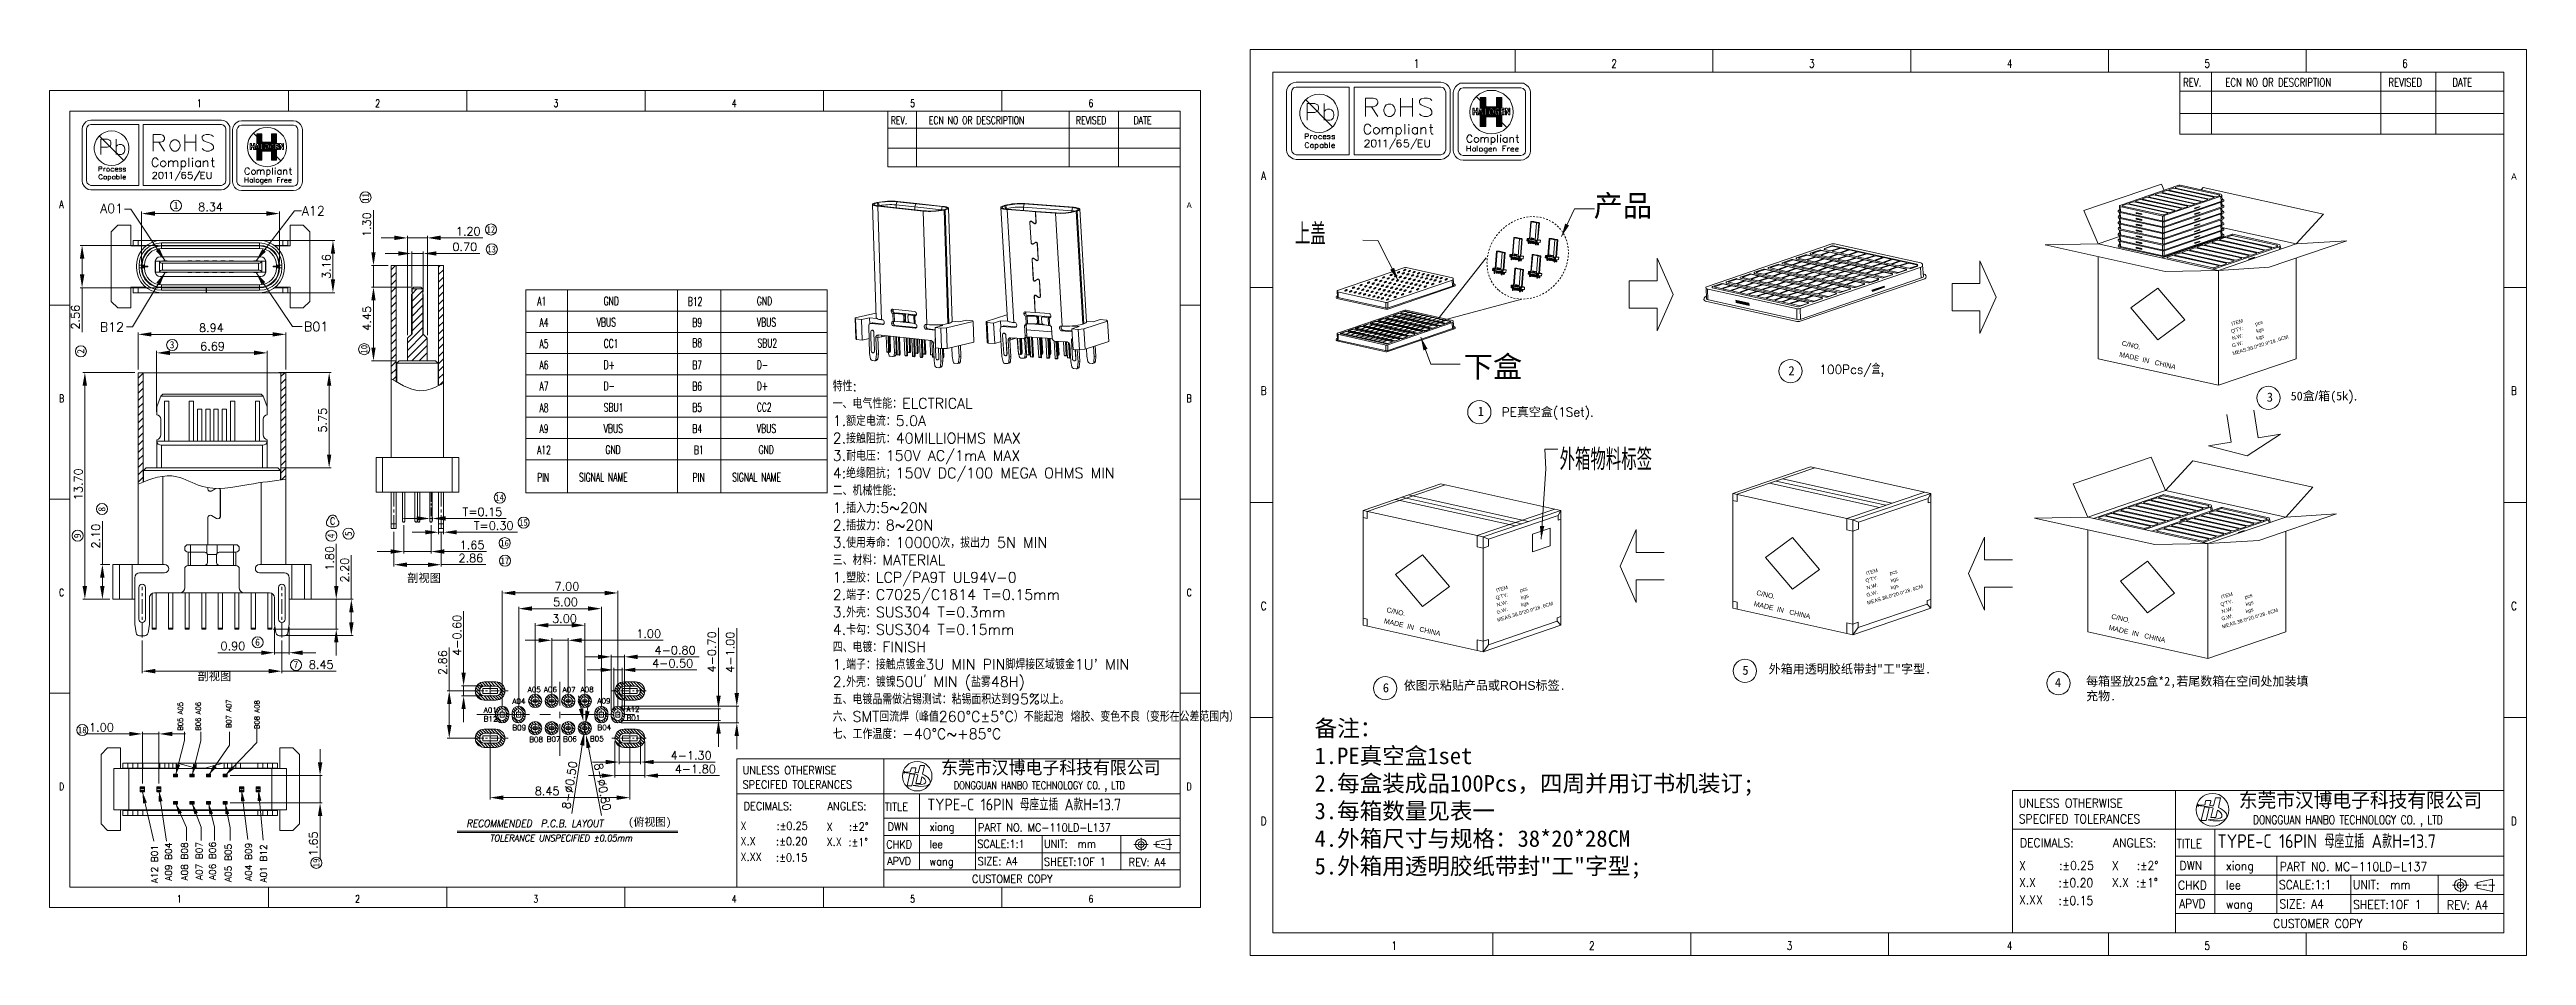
# Model space of a CAD drawing. Extents: x 2510 to 2660, y 706 to 761.
import ezdxf
from ezdxf.enums import TextEntityAlignment as Align

# ---------------------------------------------------------------- set-up
doc = ezdxf.new("R2010")
doc.units = 0
doc.header["$MEASUREMENT"] = 0
for name, pattern in [('ACAD_ISO02W100', [15, 12, -3]), ('CENTER', [50.8, 31.75, -6.35, 6.35, -6.35]), ('HIDDEN', [0.2, 0.1, -0.1])]:
    doc.linetypes.add(name, pattern=pattern)
doc.layers.get('0').update_dxf_attribs({"linetype": 'CONTINUOUS', "lineweight": 20})
doc.layers.get('DEFPOINTS').update_dxf_attribs({"linetype": 'CONTINUOUS', "lineweight": 9})
for name, color, linetype, lineweight in [('DIM', 3, 'CONTINUOUS', 9), ('HANBO', 7, 'CONTINUOUS', 9), ('NOTE', 82, 'CONTINUOUS', 18), ('screw', 33, 'CONTINUOUS', 13), ('Text', 4, 'CONTINUOUS', 15)]:
    doc.layers.add(name, color=color, linetype=linetype, lineweight=lineweight)
doc.styles.add('3.5号字', font='gbenor.shx', dxfattribs={"height": 3.5, "bigfont": 'gbcbig.shx'})
doc.styles.add('ROMANS', font='ROMANS.SHX', dxfattribs={"bigfont": 'gbcbig.shx'})
doc.styles.get("Standard").update_dxf_attribs({"font": 'simplex.shx', "bigfont": 'gbcbig.shx'})
doc.styles.add('style2', font='')
doc.styles.add('txt', font='lereq.shx', dxfattribs={"width": 0.7, "bigfont": '@extfont2.shx'})
doc.styles.add('宋体', font='')
doc.styles.add('样式 1', font='gbenor.shx', dxfattribs={"height": 1.2, "bigfont": 'gbcbig.shx'})
doc.styles.add('細', font='')
doc.styles.get('style2').set_extended_font_data('SimSun')
doc.styles.get('宋体').set_extended_font_data('SimSun')
doc.styles.get('細').set_extended_font_data('NSimSun')
doc.dimstyles.new('汉博电子', dxfattribs={"dimtxt": 0.5, "dimasz": 0.8, "dimexe": 0.12, "dimexo": 0.19, "dimgap": 0.15, "dimtad": 1, "dimzin": 1, "dimdsep": 46, "dimtxsty": 'ROMANS', "dimcen": 2.13, "dimclrd": 3, "dimclre": 3, "dimclrt": 2, "dimazin": 2, "dimtfac": 1, "dimtmove": 0, "dimatfit": 3, "dimfxl": 1, "dimlwd": 13, "dimlwe": 13, "dimarcsym": 0})

msp = doc.modelspace()

# ---------------------------------------------------------------- texts
at = {"color": 2, "oblique": 10, "width": 0.9}
for s, height, p in [('RECOMMENDED  P.C.B. LAYOUT ', 0.44, (2535.521, 714.17)), ('TOLERANCE UNSPECIFIED %%p0.05mm ', 0.4, (2536.94, 713.306))]:
    msp.add_text(s, height=height, dxfattribs=at).set_placement(p)
at = {"color": 2, "char_height": 0.56, "attachment_point": 1, "style": 'ROMANS'}
for s, insert in [('\\A1;A01', (2513.37, 751.845)), ('\\A1;A12', (2525.566, 751.698)), ('\\A1;B12', (2513.351, 744.674)), ('\\A1;B01', (2525.703, 744.702))]:
    msp.add_mtext(s, dxfattribs=dict(at, insert=insert))
at = {"color": 2, "linetype": 'ByBlock', "attachment_point": 1, "style": '細'}
for s, insert, char_height, width, rotation in [("{\\fArial|b0|i0|c0|p32;Q'TY:         pcs}", (2642.185, 744.233), 0.21779, 2.58347, 16.92595), ('{\\fArial|b0|i0|c0|p32;ITEM}', (2642.216, 744.679), 0.21779, 2.58347, 16.92595), ('{\\fArial|b0|i0|c0|p32;MADE  IN   CHINA}', (2635.506, 742.904), 0.29806, 4.67263, 346.93884), ('{\\fArial|b0|i0|c0|p32;C/NO.}', (2635.659, 743.578), 0.29806, 4.67263, 346.93884), ('{\\fArial|b0|i0|c0|p32;G.W:          kgs}', (2642.244, 743.368), 0.21779, 2.58347, 16.92595), ('{\\fArial|b0|i0|c0|p32;N.W:          kgs}', (2642.255, 743.806), 0.21779, 2.58347, 16.92595), ('{\\fArial|b0|i0|c0|p32;MEAS.38.0*20.\\fNSimSun|b0|i0|c134|p32;0\\fArial|b0|i0|c0|p32;*\\fNSimSun|b0|i0|c134|p32;28.0\\fArial|b0|i0|c0|p32;CM}', (2642.28, 742.894), 0.217793, 2.58347, 16.92595), ("{\\fArial|b0|i0|c0|p32;Q'TY:         pcs}", (2620.089, 729.154), 0.21779, 2.58347, 16.92595), ('{\\fArial|b0|i0|c0|p32;ITEM}', (2620.12, 729.6), 0.21779, 2.58347, 16.92595), ("{\\fArial|b0|i0|c0|p32;Q'TY:         pcs}", (2597.724, 728.12), 0.21779, 2.58347, 16.92595), ('{\\fArial|b0|i0|c0|p32;ITEM}', (2597.756, 728.567), 0.21779, 2.58347, 16.92595), ('{\\fArial|b0|i0|c0|p32;N.W:          kgs}', (2597.795, 727.694), 0.21779, 2.58347, 16.92595), ('{\\fArial|b0|i0|c0|p32;C/NO.}', (2613.564, 728.499), 0.29806, 4.67263, 346.93884), ('{\\fArial|b0|i0|c0|p32;G.W:          kgs}', (2620.149, 728.288), 0.21779, 2.58347, 16.92595), ('{\\fArial|b0|i0|c0|p32;N.W:          kgs}', (2620.16, 728.727), 0.21779, 2.58347, 16.92595), ('{\\fArial|b0|i0|c0|p32;MEAS.38.0*20.\\fNSimSun|b0|i0|c134|p32;0\\fArial|b0|i0|c0|p32;*\\fNSimSun|b0|i0|c134|p32;28.0\\fArial|b0|i0|c0|p32;CM}', (2620.185, 727.815), 0.217793, 2.58347, 16.92595), ("{\\fArial|b0|i0|c0|p32;Q'TY:         pcs}", (2641.553, 727.719), 0.21779, 2.58347, 16.92595), ('{\\fArial|b0|i0|c0|p32;ITEM}', (2641.584, 728.166), 0.21779, 2.58347, 16.92595), ('{\\fArial|b0|i0|c0|p32;MADE  IN   CHINA}', (2591.046, 726.791), 0.29806, 4.67263, 346.93884), ('{\\fArial|b0|i0|c0|p32;C/NO.}', (2591.199, 727.465), 0.29806, 4.67263, 346.93884), ('{\\fArial|b0|i0|c0|p32;G.W:          kgs}', (2597.784, 727.255), 0.21779, 2.58347, 16.92595), ('{\\fArial|b0|i0|c0|p32;MEAS.38.0*20.\\fNSimSun|b0|i0|c134|p32;0\\fArial|b0|i0|c0|p32;*\\fNSimSun|b0|i0|c134|p32;28.0\\fArial|b0|i0|c0|p32;CM}', (2597.82, 726.781), 0.217793, 2.58347, 16.92595), ('{\\fArial|b0|i0|c0|p32;MADE  IN   CHINA}', (2613.411, 727.825), 0.29806, 4.67263, 346.93884), ('{\\fArial|b0|i0|c0|p32;C/NO.}', (2635.028, 727.064), 0.29806, 4.67263, 346.93884), ('{\\fArial|b0|i0|c0|p32;G.W:          kgs}', (2641.612, 726.854), 0.21779, 2.58347, 16.92595), ('{\\fArial|b0|i0|c0|p32;N.W:          kgs}', (2641.624, 727.293), 0.21779, 2.58347, 16.92595), ('{\\fArial|b0|i0|c0|p32;MEAS.38.0*20.\\fNSimSun|b0|i0|c134|p32;0\\fArial|b0|i0|c0|p32;*\\fNSimSun|b0|i0|c134|p32;28.0\\fArial|b0|i0|c0|p32;CM}', (2641.649, 726.38), 0.217793, 2.58347, 16.92595), ('{\\fArial|b0|i0|c0|p32;MADE  IN   CHINA}', (2634.874, 726.39), 0.29806, 4.67263, 346.93884)]:
    msp.add_mtext(s, dxfattribs=dict(at, insert=insert, char_height=char_height, width=width, rotation=rotation))
at = {"color": 3, "char_height": 0.5, "width": 2.36611, "attachment_point": 1}
for insert in [(2531.933, 729.477), (2519.255, 723.54)]:
    msp.add_mtext('{\\fNSimSun|b0|i0|c134|p49;剖视图}', dxfattribs=dict(at, insert=insert))
at = {"color": 2, "char_height": 0.32}
for s, insert, attachment_point in [('\\A1;A04\\P\\P\\PB09', (2538.295, 720.019), 7), ('\\A1; A05', (2539.005, 722.64), 1), ('\\A1; A06', (2539.981, 722.645), 1), ('\\A1; A07', (2541.112, 722.635), 1), ('\\A1; A08', (2542.198, 722.645), 1), ('\\A1;A09\\P\\P\\PB04', (2543.44, 720.033), 7), ('\\A1;A01\\PB12', (2536.566, 720.548), 7), ('\\A1;A12\\PB01', (2545.198, 720.608), 7), ('\\A1;B08', (2539.314, 719.627), 1), ('\\A1; B07', (2540.154, 719.637), 1), ('\\A1;B06', (2541.364, 719.65), 1), ('\\A1;B05', (2542.987, 719.671), 1)]:
    msp.add_mtext(s, dxfattribs=dict(at, insert=insert, attachment_point=attachment_point))
at = {"color": 2, "rotation": 90}
for s, insert, char_height, attachment_point in [('\\A1; B05 A05', (2518.079, 719.791), 0.3, 1), ('\\A1; B06 A06', (2519.154, 719.791), 0.3, 1), ('\\A1; B07 A07', (2521.003, 719.945), 0.3, 1), ('\\A1; B08 A08', (2522.71, 719.889), 0.3, 1), ('\\A1;A12 B01', (2516.864, 713.087), 0.4, 9), ('\\A1;A09 B04', (2517.708, 713.228), 0.4, 9), ('\\A1; A08 B08', (2518.273, 713.247), 0.4, 3), ('\\A1; A07 B07', (2519.165, 713.275), 0.4, 3), ('\\A1; A06 B06', (2519.962, 713.275), 0.4, 3), ('\\A1; A05 B05', (2520.915, 713.158), 0.4, 3), ('\\A1;A04 B09', (2522.55, 713.223), 0.4, 9), ('\\A1;A01 B12', (2523.449, 713.127), 0.4, 9)]:
    msp.add_mtext(s, dxfattribs=dict(at, insert=insert, char_height=char_height, attachment_point=attachment_point))
at = {"layer": 'DIM', "linetype": 'ByBlock', "style": '宋体'}
for s, p in [('产品', (2603.681, 751.079)), ('下盒', (2595.827, 741.358))]:
    msp.add_text(s, height=1.2943, dxfattribs=at).set_placement(p)
at = {"layer": 'DIM', "linetype": 'ByBlock', "attachment_point": 1}
for s, insert, char_height, width in [('上盖', (2585.623, 750.667), 1.2943, 31.56853), ('100Pcs/{\\Fromanc,gbcbig|c134;盒},', (2617.335, 742.099), 0.5333, 13.00784), ('{\\fSimSun|b0|i0|c134|p54;50盒\\fArial|b0|i0|c0|p32;/\\fSimSun|b0|i0|c134|p54;箱(5\\fArial|b0|i0|c0|p32;k}).', (2645.83, 740.492), 0.533302, 13.00784), ('PE{\\fSimSun|b0|i0|c134|p54;真空盒}(1Set).', (2598.121, 739.522), 0.5333, 13.00784), ('外箱物料标签', (2601.623, 737.036), 1.2943, 31.56853), ('{\\fSimSun|b0|i0|c134|p54;外箱用透明胶纸带封"工"字型.}', (2614.265, 723.989), 0.5333, 13.00784), ('{\\fSimSun|b0|i0|c134|p54;依图示粘贴产品或\\fArial|b0|i0|c0|p32;ROHS\\fSimSun|b0|i0|c134|p54;标签.}', (2592.197, 722.997), 0.5333, 13.00784), ('{\\fSimSun|b0|i0|c134|p54;每箱竖放25盒*2,若尾数箱在空间处加装填充物.}', (2633.454, 723.25), 0.5333, 13.94708)]:
    msp.add_mtext(s, dxfattribs=dict(at, insert=insert, char_height=char_height, width=width))
at = {"layer": 'DIM', "linetype": 'ByBlock', "char_height": 0.55085, "width": 0.06914, "attachment_point": 1, "style": '細'}
for s, insert in [('{\\fSimSun|b0|i0|c134|p54;2}', (2615.458, 742.031)), ('{\\fSimSun|b0|i0|c134|p54;3}', (2644.383, 740.432)), ('{\\fSimSun|b0|i0|c134|p54;1}', (2596.67, 739.576)), ('{\\fSimSun|b0|i0|c134|p54;5}', (2612.674, 723.924)), ('{\\fSimSun|b0|i0|c134|p54;6}', (2590.93, 722.866)), ('{\\fSimSun|b0|i0|c134|p54;4}', (2631.571, 723.184))]:
    msp.add_mtext(s, dxfattribs=dict(at, insert=insert))
at = {"layer": 'HANBO', "style": 'ROMANS', "width": 0.75}
for s, height, p in [('1', 0.503, (2592.963, 760.07)), ('2', 0.503, (2604.918, 760.07)), ('3', 0.503, (2616.873, 760.07)), ('4', 0.503, (2628.828, 760.07)), ('5', 0.503, (2640.783, 760.07)), ('6', 0.503, (2652.738, 760.07)), ('1', 0.453, (2519.37, 757.693)), ('2', 0.453, (2530.152, 757.693)), ('3', 0.453, (2540.934, 757.693)), ('4', 0.453, (2551.716, 757.693)), ('5', 0.453, (2562.498, 757.693)), ('6', 0.453, (2573.28, 757.693)), ('A', 0.503, (2583.727, 753.294)), ('A', 0.453, (2511.041, 751.582)), ('B', 0.453, (2511.041, 739.853)), ('B', 0.453, (2579.224, 739.853)), ('B', 0.503, (2583.727, 740.29)), ('B', 0.503, (2659.328, 740.29)), ('C', 0.453, (2511.041, 728.125)), ('C', 0.453, (2579.224, 728.125)), ('C', 0.503, (2583.727, 727.285)), ('C', 0.503, (2659.328, 727.285)), ('D', 0.453, (2511.041, 716.396)), ('D', 0.453, (2579.224, 716.396)), ('D', 0.503, (2583.727, 714.281)), ('D', 0.503, (2659.328, 714.281)), ('1', 0.453, (2518.154, 709.601)), ('2', 0.453, (2528.936, 709.601)), ('3', 0.453, (2539.718, 709.601)), ('4', 0.453, (2551.716, 709.601)), ('5', 0.453, (2562.498, 709.601)), ('6', 0.453, (2573.28, 709.601)), ('1', 0.503, (2591.615, 706.747)), ('2', 0.503, (2603.57, 706.747)), ('3', 0.503, (2615.525, 706.747)), ('4', 0.503, (2628.828, 706.747)), ('5', 0.503, (2640.783, 706.747)), ('6', 0.503, (2652.738, 706.747))]:
    msp.add_text(s, height=height, dxfattribs=at).set_placement(p, align=Align.CENTER)
at = {"layer": 'HANBO', "style": 'ROMANS'}
for s, height, width, p in [('REV.', 0.5028, 0.75, (2639.324, 758.93)), ('ECN NO OR DESCRIPTION', 0.5028, 0.75, (2641.875, 758.93)), ('REVISED', 0.5028, 0.75, (2651.739, 758.93)), ('DATE', 0.5028, 0.75, (2655.606, 758.93)), ('REV.', 0.4535, 0.75, (2561.182, 756.664)), ('ECN NO OR DESCRIPTION', 0.45346, 0.75, (2563.483, 756.664)), ('REVISED', 0.4535, 0.75, (2572.379, 756.664)), ('DATE', 0.4535, 0.75, (2575.867, 756.664)), ('UNLESS OTHERWISE  ', 0.47986, 0.9, (2552.218, 717.363)), ('SPECIFED TOLERANCES', 0.47986, 0.9, (2552.218, 716.499)), ('DONGGUAN HANBO TECHNOLOGY CO. , LTD', 0.47986, 0.75, (2564.993, 716.453)), ('X        ', 0.4799, 0.9, (2552.089, 713.997)), ('DECIMALS:', 0.4799, 0.9, (2552.283, 715.198)), (':%%P0.25', 0.4799, 0.9, (2554.277, 714.002)), ('X        ', 0.4799, 0.9, (2557.299, 713.951)), ('ANGLES:', 0.4799, 0.9, (2557.358, 715.198)), (':%%P2%%d', 0.4799, 0.9, (2558.65, 713.956)), ('TITLE', 0.4799, 0.9, (2560.82, 715.154)), ('DWN', 0.4799, 0.9, (2560.988, 713.957)), ('xiong', 0.4799, 0.9, (2563.518, 713.943)), ('SPECIFED TOLERANCES', 0.53207, 0.9, (2629.385, 714.395)), ('UNLESS OTHERWISE  ', 0.53207, 0.9, (2629.385, 715.353)), ('DONGGUAN HANBO TECHNOLOGY CO. , LTD', 0.53207, 0.75, (2643.549, 714.344)), ('X.X        ', 0.47986, 0.9, (2552.089, 713.081)), (':%%P0.20', 0.4799, 0.9, (2554.246, 713.069)), ('X.X        ', 0.47986, 0.9, (2557.299, 713.036)), (':%%P1%%d', 0.4799, 0.9, (2558.62, 713.023)), ('CHKD', 0.4799, 0.9, (2560.901, 712.883)), ('lee', 0.4799, 0.9, (2563.518, 712.899)), ('SCALE:1:1', 0.4799, 0.9, (2566.409, 712.914)), ('PART NO. MC-110LD-L137', 0.47986, 0.9, (2566.457, 713.9)), ('UNIT:  mm', 0.4799, 0.9, (2570.44, 712.913)), ('DECIMALS:', 0.5321, 0.9, (2629.457, 712.953)), ('ANGLES:', 0.5321, 0.9, (2635.083, 712.953)), ('TITLE', 0.5321, 0.9, (2638.922, 712.903)), ('X.XX        ', 0.47986, 0.9, (2552.089, 712.133)), (':%%P0.15', 0.4799, 0.9, (2554.246, 712.092)), ('APVD', 0.4799, 0.9, (2560.963, 711.877)), ('wang', 0.4799, 0.9, (2563.518, 711.854)), ('SIZE: A4', 0.4799, 0.9, (2566.435, 711.865)), ('SHEET:1OF 1', 0.47986, 0.9, (2570.446, 711.832)), ('REV: A4', 0.4799, 0.9, (2575.567, 711.805)), ('X        ', 0.5321, 0.9, (2629.402, 711.57)), (':%%P0.25', 0.5321, 0.9, (2631.828, 711.575)), ('X        ', 0.5321, 0.9, (2635.018, 711.57)), (':%%P2%%d', 0.5321, 0.9, (2636.517, 711.575)), ('DWN', 0.5321, 0.9, (2639.108, 711.576)), ('xiong', 0.5321, 0.9, (2641.914, 711.561)), ('PART NO. MC-110LD-L137', 0.53207, 0.9, (2645.172, 711.513)), ('CUSTOMER COPY', 0.47986, 0.9, (2566.095, 710.796)), ('X.X        ', 0.53207, 0.9, (2629.402, 710.554)), ('X.XX        ', 0.53207, 0.9, (2629.402, 709.504)), (':%%P0.20', 0.5321, 0.9, (2631.794, 710.541)), (':%%P0.15', 0.5321, 0.9, (2631.794, 709.458)), ('X.X        ', 0.53207, 0.9, (2635.018, 710.554)), (':%%P1%%d', 0.5321, 0.9, (2636.482, 710.541)), ('CHKD', 0.5321, 0.9, (2639.012, 710.386)), ('lee', 0.5321, 0.9, (2641.914, 710.403)), ('SCALE:1:1', 0.5321, 0.9, (2645.119, 710.419)), ('UNIT:  mm', 0.5321, 0.9, (2649.589, 710.419)), ('APVD', 0.5321, 0.9, (2639.081, 709.27)), ('wang', 0.5321, 0.9, (2641.914, 709.244)), ('CUSTOMER COPY', 0.53207, 0.9, (2644.771, 708.071)), ('SIZE: A4', 0.5321, 0.9, (2645.148, 709.256)), ('SHEET:1OF 1', 0.53207, 0.9, (2649.595, 709.22)), ('REV: A4', 0.5321, 0.9, (2655.274, 709.19))]:
    msp.add_text(s, height=height, dxfattribs=dict(at, width=width)).set_placement(p)
at = {"layer": 'HANBO', "ltscale": 5, "style": 'txt'}
for height, p in [(0.388, (2659.328, 753.294)), (0.35, (2579.224, 751.582))]:
    msp.add_text('A', height=height, dxfattribs=at).set_placement(p, align=Align.CENTER)
at = {"layer": 'HANBO', "color": 3, "style": 'style2'}
for s, height, p in [('1', 0.43, (2517.808, 751.53)), ('12', 0.3866, (2536.735, 750.098)), ('13', 0.3866, (2536.783, 748.901)), ('3', 0.43, (2517.576, 743.11)), ('14', 0.3866, (2537.265, 733.893)), ('15', 0.3866, (2538.706, 732.385)), ('16', 0.3866, (2537.566, 731.142)), ('17', 0.3866, (2537.58, 730.076)), ('6', 0.43, (2522.745, 725.134)), ('7', 0.43, (2525.063, 723.766)), ('18', 0.3866, (2512.024, 719.841))]:
    msp.add_text(s, height=height, dxfattribs=at).set_placement(p)
for s, height, p in [('11', 0.3866, (2529.608, 751.96)), ('2', 0.43, (2512.409, 742.774)), ('10', 0.3866, (2529.53, 742.788)), ('8', 0.43, (2513.686, 733.236)), ('9', 0.43, (2512.217, 731.628)), ('4', 0.43, (2527.558, 731.622)), ('5', 0.43, (2528.592, 731.754)), ('19', 0.3866, (2526.635, 711.74))]:
    msp.add_text(s, height=height, rotation=90, dxfattribs=at).set_placement(p)
at = {"layer": 'HANBO', "color": 2, "width": 0.65}
for s, height, p in [(' A1', 0.5165, (2539.572, 745.693)), ('GND', 0.5165, (2543.82, 745.707)), ('B12', 0.5165, (2548.908, 745.683)), ('GND', 0.5165, (2553.081, 745.707)), ('A4', 0.5165, (2539.938, 744.409)), ('VBUS', 0.5165, (2543.398, 744.424)), ('B9', 0.5165, (2549.178, 744.409)), ('VBUS', 0.5165, (2553.081, 744.424)), ('A5', 0.5165, (2539.938, 743.126)), ('CC1', 0.5165, (2543.82, 743.14)), ('B8', 0.5165, (2549.178, 743.179)), ('SBU2', 0.5165, (2553.117, 743.165)), ('A6', 0.5165, (2539.938, 741.842)), ('D+', 0.5165, (2543.82, 741.856)), ('B7', 0.5165, (2549.178, 741.842)), ('D-', 0.5165, (2553.081, 741.856)), ('A7', 0.5165, (2539.938, 740.558)), ('D-', 0.5165, (2543.82, 740.572)), ('B6', 0.5165, (2549.178, 740.558)), ('D+', 0.5165, (2553.081, 740.572)), ('A8', 0.5165, (2539.938, 739.252)), ('A9', 0.5165, (2539.938, 737.99)), ('VBUS', 0.5165, (2543.82, 738.004)), ('SBU1', 0.5165, (2543.819, 739.278)), ('B5', 0.5165, (2549.178, 739.274)), ('B4', 0.5165, (2549.178, 737.99)), ('VBUS', 0.5165, (2553.081, 738.004)), ('CC2', 0.5165, (2553.081, 739.288)), ('A12', 0.5165, (2539.794, 736.706)), ('GND', 0.5165, (2543.925, 736.721)), ('B1', 0.5165, (2549.284, 736.706)), ('GND', 0.5165, (2553.187, 736.721)), ('PIN', 0.5165, (2539.794, 735.044)), ('SIGNAL NAME', 0.51652, (2542.326, 735.058)), ('PIN', 0.5165, (2549.197, 735.044)), ('SIGNAL NAME', 0.51652, (2551.588, 735.058))]:
    msp.add_text(s, height=height, dxfattribs=at).set_placement(p)
at = {"layer": 'HANBO', "width": 0.8}
msp.add_text('C', height=0.44, dxfattribs=at).set_placement((2527.43, 732.45), align=Align.CENTER)
at = {"layer": 'HANBO', "color": 7, "style": '3.5号字', "width": 1.6}
for height, p in [(0.8863, (2564.219, 717.286)), (0.98273, (2642.691, 715.267))]:
    msp.add_text('东莞市汉博电子科技有限公司', height=height, dxfattribs=at).set_placement(p)
at = {"layer": 'HANBO', "style": '样式 1'}
for height, p in [(0.72, (2563.389, 715.171)), (0.832, (2641.399, 712.902))]:
    msp.add_text('TYPE-C 16PIN 母座立插 A款H=13.7', height=height, dxfattribs=at).set_placement(p)
at = {"layer": 'HANBO', "color": 3, "insert": (2557.669, 741.146), "char_height": 0.630696, "width": 88.61641, "attachment_point": 1, "style": 'ROMANS'}
msp.add_mtext("特性:^J一、电气性能：ELCTRICAL^J1.额定电流：5.0A^J2.接触阻抗：40MILLIOHMS MAX^J3.耐电压：150V AC/1mA MAX  ^J4:绝缘阻抗；150V DC/100 MEGA OHMS MIN^J二、机械性能:^J1.插入力:5~20N^J2.插拔力：8~20N^J3.使用寿命：10000次，拔出力 5N MIN^J三、材料：MATERIAL^J1.塑胶：LCP/PA9T UL94V-0^J2.端子：C7025/C1814 T=0.15mm^J3.外壳：SUS304 T=0.3mm^J4.卡勾：SUS304 T=0.15mm^J四、电镀：FINISH^J1.端子：接触点镀金3U MIN PIN脚焊接区域镀金1U' MIN^J2.外壳：镀镍50U’ MIN (盐雾48H)^J五、电镀品需做沾锡测试：粘锡面积达到95%以上。^J六、SMT回流焊（峰值260°C±5°C）不能起泡 熔胶、变色不良（变形在公差范围内）^J七、工作温度：-40°C~+85°C", dxfattribs=at)
at = {"layer": 'NOTE', "color": 0, "linetype": 'ACAD_ISO02W100', "insert": (2545.299, 714.721), "char_height": 0.48, "width": 3.57191, "attachment_point": 1, "style": 'ROMANS'}
msp.add_mtext('{\\fSimSun|b0|i0|c134|p2;\\C2;(俯视图)}', dxfattribs=at)
at = {"layer": 'Text', "linetype": 'ByBlock', "ltscale": 0.932966, "insert": (2586.807, 720.645), "char_height": 1, "width": 28.26004, "attachment_point": 1}
msp.add_mtext('{\\fSimSun|b0|i0|c134|p2;备注：  \\P1.PE真空盒1set\\P2.每盒装成品100Pcs，四周并用订书机装订;\\P3.每箱数量见表一\\P4.外箱尺寸与规格：38*20*28CM\\P\\fSimSun|b0|i0|c0|p2;5.\\fSimSun|b0|i0|c134|p2;外箱用透明胶纸带封\\fSimSun|b0|i0|c0|p2;"\\fSimSun|b0|i0|c134|p2;工\\fSimSun|b0|i0|c0|p2;"\\fSimSun|b0|i0|c134|p2;字型\\fSimSun|b0|i0|c0|p2;;}', dxfattribs=at)

# ---------------------------------------------------------------- blocks, each defined once
blk = doc.blocks.new('hanbo')
at = {"layer": 'HANBO'}
blk.add_ellipse((-2.08, 0.26), major_axis=(0, 1.28), ratio=1, dxfattribs=at)
at = {"layer": 'HANBO', "color": 7}
for points, knots in [([(-3.19, 0.69), (-3.19, 0.69), (-3.22, 0.62), (-3.22, 0.62), (-3.22, 0.62), (-3.22, 0.62), (-3.29, 0.6), (-3.29, 0.6), (-3.29, 0.6), (-3.29, 0.6), (-3.22, 0.57), (-3.22, 0.57), (-3.22, 0.57), (-3.22, 0.57), (-3.21, 0.5), (-3.21, 0.5), (-3.21, 0.5), (-3.21, 0.5), (-3.18, 0.57), (-3.18, 0.57), (-3.18, 0.57), (-3.18, 0.57), (-3.15, 0.58), (-3.15, 0.58), (-3.15, 0.58), (-2.9, 0.55), (-2.24, 0.48), (-2.03, 0.39), (-2.03, 0.39), (-2.03, 0.39), (-2.2, -0.36), (-2.2, -0.36), (-2.2, -0.36), (-2.2, -0.36), (-1.8, -0.36), (-1.8, -0.36), (-1.8, -0.36), (-1.8, -0.36), (-1.67, 0.22), (-1.67, 0.22), (-1.67, 0.22), (-1.67, 0.22), (-1.42, 0.05), (-1.35, -0.11), (-1.35, -0.11), (-1.29, -0.28), (-1.38, -0.35), (-1.47, -0.39), (-1.47, -0.39), (-1.66, -0.48), (-2.21, -0.52), (-2.42, -0.53), (-2.42, -0.53), (-2.42, -0.53), (-2.14, -0.62), (-1.77, -0.62), (-1.77, -0.62), (-1.41, -0.63), (-1.1, -0.54), (-1, -0.4), (-1, -0.4), (-0.9, -0.25), (-0.95, -0.08), (-1.04, 0.01), (-1.04, 0.01), (-1.19, 0.19), (-1.4, 0.34), (-1.61, 0.43), (-1.61, 0.43), (-1.61, 0.43), (-1.44, 1.2), (-1.44, 1.2), (-1.44, 1.2), (-1.44, 1.2), (-1.83, 1.2), (-1.83, 1.2), (-1.83, 1.2), (-1.83, 1.2), (-1.99, 0.55), (-1.99, 0.55), (-1.99, 0.55), (-1.99, 0.55), (-2.28, 0.6), (-2.29, 0.6), (-2.29, 0.6), (-2.28, 0.62), (-2.2, 0.98), (-2.2, 0.98), (-2.2, 0.98), (-2.2, 0.98), (-2.59, 0.98), (-2.59, 0.98), (-2.59, 0.98), (-2.62, 0.87), (-2.65, 0.74), (-2.68, 0.63), (-2.68, 0.63), (-2.68, 0.63), (-3.15, 0.61), (-3.15, 0.61), (-3.15, 0.61), (-3.15, 0.61), (-3.18, 0.62), (-3.18, 0.62), (-3.18, 0.62), (-3.18, 0.62), (-3.19, 0.69), (-3.19, 0.69)], [0, 0, 0, 0, 0.035714, 0.035714, 0.035714, 0.035714, 0.071429, 0.071429, 0.071429, 0.071429, 0.107143, 0.107143, 0.107143, 0.107143, 0.142857, 0.142857, 0.142857, 0.142857, 0.178571, 0.178571, 0.178571, 0.178571, 0.214286, 0.214286, 0.214286, 0.214286, 0.25, 0.25, 0.25, 0.25, 0.285714, 0.285714, 0.285714, 0.285714, 0.321429, 0.321429, 0.321429, 0.321429, 0.357143, 0.357143, 0.357143, 0.357143, 0.392857, 0.392857, 0.392857, 0.392857, 0.428571, 0.428571, 0.428571, 0.428571, 0.464286, 0.464286, 0.464286, 0.464286, 0.5, 0.5, 0.5, 0.5, 0.535714, 0.535714, 0.535714, 0.535714, 0.571429, 0.571429, 0.571429, 0.571429, 0.607143, 0.607143, 0.607143, 0.607143, 0.642857, 0.642857, 0.642857, 0.642857, 0.678571, 0.678571, 0.678571, 0.678571, 0.714286, 0.714286, 0.714286, 0.714286, 0.75, 0.75, 0.75, 0.75, 0.785714, 0.785714, 0.785714, 0.785714, 0.821429, 0.821429, 0.821429, 0.821429, 0.857143, 0.857143, 0.857143, 0.857143, 0.892857, 0.892857, 0.892857, 0.892857, 0.928571, 0.928571, 0.928571, 0.928571, 1, 1, 1, 1]), ([(-2.71, 0.48), (-2.71, 0.48), (-2.96, -0.58), (-2.96, -0.58), (-2.96, -0.58), (-2.96, -0.58), (-2.56, -0.58), (-2.56, -0.58), (-2.56, -0.58), (-2.56, -0.58), (-2.33, 0.42), (-2.33, 0.42), (-2.33, 0.42), (-2.33, 0.42), (-2.55, 0.47), (-2.71, 0.48)], [0, 0, 0, 0, 0.2, 0.2, 0.2, 0.2, 0.4, 0.4, 0.4, 0.4, 0.6, 0.6, 0.6, 0.6, 1, 1, 1, 1])]:
    blk.add_open_spline(points, degree=3, knots=knots, dxfattribs=at)
blk = doc.blocks.new('ea')
at = {"layer": 'HANBO'}
h = blk.add_hatch(color=256, dxfattribs=at)
h.dxf.hatch_style = 2
h.paths.add_polyline_path([(55.18, 79.79), (55.18, 79.31), (55.46, 79.31)])
h = blk.add_hatch(color=256, dxfattribs=at)
h.dxf.hatch_style = 2
h.paths.add_polyline_path([(55.18, 79.79), (55.46, 79.79), (55.46, 79.31)])
h = blk.add_hatch(color=256, dxfattribs=at)
h.dxf.hatch_style = 2
h.paths.add_polyline_path([(56.02, 79.79), (56.02, 79.31), (56.3, 79.31)])
h = blk.add_hatch(color=256, dxfattribs=at)
h.dxf.hatch_style = 2
h.paths.add_polyline_path([(56.02, 79.79), (56.3, 79.79), (56.3, 79.31)])
h = blk.add_hatch(color=256, dxfattribs=at)
h.dxf.hatch_style = 2
h.paths.add_polyline_path([(55.18, 79.23), (55.18, 79.24), (55.17, 79.24), (55.17, 79.23)])
h = blk.add_hatch(color=256, dxfattribs=at)
h.dxf.hatch_style = 2
h.paths.add_polyline_path([(55.18, 79.31), (55.18, 79.23), (56.3, 79.23)])
h = blk.add_hatch(color=256, dxfattribs=at)
h.dxf.hatch_style = 2
h.paths.add_polyline_path([(55.18, 79.31), (56.3, 79.31), (56.3, 79.23)])
h = blk.add_hatch(color=256, dxfattribs=at)
h.dxf.hatch_style = 2
h.paths.add_polyline_path([(55.2, 79.07), (55.18, 79.03), (55.25, 79.03)])
h = blk.add_hatch(color=256, dxfattribs=at)
h.dxf.hatch_style = 2
h.paths.add_polyline_path([(55.18, 79.03), (55.18, 79.02), (55.25, 79.02)])
h = blk.add_hatch(color=256, dxfattribs=at)
h.dxf.hatch_style = 2
h.paths.add_polyline_path([(55.18, 79.03), (55.25, 79.03), (55.25, 79.02)])
h = blk.add_hatch(color=256, dxfattribs=at)
h.dxf.hatch_style = 2
h.paths.add_polyline_path([(55.18, 78.97), (55.18, 78.95), (55.26, 78.95)])
h = blk.add_hatch(color=256, dxfattribs=at)
h.dxf.hatch_style = 2
h.paths.add_polyline_path([(55.18, 78.97), (55.26, 78.97), (55.26, 78.95)])
h = blk.add_hatch(color=256, dxfattribs=at)
h.dxf.hatch_style = 2
h.paths.add_polyline_path([(55.18, 78.95), (55.18, 78.93), (55.28, 78.93)])
h = blk.add_hatch(color=256, dxfattribs=at)
h.dxf.hatch_style = 2
h.paths.add_polyline_path([(55.18, 78.95), (55.26, 78.95), (55.28, 78.93)])
h = blk.add_hatch(color=256, dxfattribs=at)
h.dxf.hatch_style = 2
h.paths.add_polyline_path([(55.18, 78.93), (55.18, 78.92), (55.28, 78.92)])
h = blk.add_hatch(color=256, dxfattribs=at)
h.dxf.hatch_style = 2
h.paths.add_polyline_path([(55.18, 78.93), (55.28, 78.93), (55.28, 78.92)])
h = blk.add_hatch(color=256, dxfattribs=at)
h.dxf.hatch_style = 2
h.paths.add_polyline_path([(55.18, 78.92), (55.18, 78.9), (55.28, 78.9)])
h = blk.add_hatch(color=256, dxfattribs=at)
h.dxf.hatch_style = 2
h.paths.add_polyline_path([(55.18, 78.92), (55.28, 78.92), (55.28, 78.9)])
h = blk.add_hatch(color=256, dxfattribs=at)
h.dxf.hatch_style = 2
h.paths.add_polyline_path([(55.18, 78.9), (55.18, 78.89), (55.71, 78.89)])
h = blk.add_hatch(color=256, dxfattribs=at)
h.dxf.hatch_style = 2
h.paths.add_polyline_path([(55.18, 78.9), (55.71, 78.9), (55.71, 78.89)])
h = blk.add_hatch(color=256, dxfattribs=at)
h.dxf.hatch_style = 2
h.paths.add_polyline_path([(55.18, 78.89), (55.18, 78.79), (56.3, 78.79)])
h = blk.add_hatch(color=256, dxfattribs=at)
h.dxf.hatch_style = 2
h.paths.add_polyline_path([(55.18, 78.89), (56.3, 78.89), (56.3, 78.79)])
h = blk.add_hatch(color=256, dxfattribs=at)
h.dxf.hatch_style = 2
h.paths.add_polyline_path([(55.18, 78.79), (55.18, 78.29), (55.46, 78.29)])
h = blk.add_hatch(color=256, dxfattribs=at)
h.dxf.hatch_style = 2
h.paths.add_polyline_path([(55.18, 78.79), (55.46, 78.79), (55.46, 78.29)])
h = blk.add_hatch(color=256, dxfattribs=at)
h.dxf.hatch_style = 2
h.paths.add_polyline_path([(55.21, 79.1), (55.2, 79.08), (55.23, 79.08)])
h = blk.add_hatch(color=256, dxfattribs=at)
h.dxf.hatch_style = 2
h.paths.add_polyline_path([(55.2, 79.08), (55.2, 79.07), (55.23, 79.07)])
h = blk.add_hatch(color=256, dxfattribs=at)
h.dxf.hatch_style = 2
h.paths.add_polyline_path([(55.2, 79.08), (55.23, 79.08), (55.23, 79.07)])
h = blk.add_hatch(color=256, dxfattribs=at)
h.dxf.hatch_style = 2
h.paths.add_polyline_path([(55.2, 79.07), (55.23, 79.07), (55.25, 79.03)])
h = blk.add_hatch(color=256, dxfattribs=at)
h.dxf.hatch_style = 2
h.paths.add_polyline_path([(55.21, 79.13), (55.21, 79.12), (55.23, 79.12)])
h = blk.add_hatch(color=256, dxfattribs=at)
h.dxf.hatch_style = 2
h.paths.add_polyline_path([(55.21, 79.12), (55.21, 79.1), (55.23, 79.1)])
h = blk.add_hatch(color=256, dxfattribs=at)
h.dxf.hatch_style = 2
h.paths.add_polyline_path([(55.21, 79.12), (55.23, 79.12), (55.23, 79.1)])
h = blk.add_hatch(color=256, dxfattribs=at)
h.dxf.hatch_style = 2
h.paths.add_polyline_path([(55.21, 79.1), (55.23, 79.1), (55.23, 79.08)])
h = blk.add_hatch(color=256, dxfattribs=at)
h.dxf.hatch_style = 2
h.paths.add_polyline_path([(55.26, 79.23), (55.26, 79.21), (55.39, 79.21)])
h = blk.add_hatch(color=256, dxfattribs=at)
h.dxf.hatch_style = 2
h.paths.add_polyline_path([(55.26, 79.23), (55.39, 79.23), (55.39, 79.21)])
h = blk.add_hatch(color=256, dxfattribs=at)
h.dxf.hatch_style = 2
h.paths.add_polyline_path([(55.26, 79.21), (55.26, 79.2), (55.39, 79.2)])
h = blk.add_hatch(color=256, dxfattribs=at)
h.dxf.hatch_style = 2
h.paths.add_polyline_path([(55.26, 79.21), (55.39, 79.21), (55.39, 79.2)])
h = blk.add_hatch(color=256, dxfattribs=at)
h.dxf.hatch_style = 2
h.paths.add_polyline_path([(55.26, 79.2), (55.26, 79.18), (55.39, 79.18)])
h = blk.add_hatch(color=256, dxfattribs=at)
h.dxf.hatch_style = 2
h.paths.add_polyline_path([(55.26, 79.2), (55.39, 79.2), (55.39, 79.18)])
h = blk.add_hatch(color=256, dxfattribs=at)
h.dxf.hatch_style = 2
h.paths.add_polyline_path([(55.26, 79.18), (55.28, 79.17), (55.39, 79.17)])
h = blk.add_hatch(color=256, dxfattribs=at)
h.dxf.hatch_style = 2
h.paths.add_polyline_path([(55.26, 79.18), (55.39, 79.18), (55.39, 79.17)])
h = blk.add_hatch(color=256, dxfattribs=at)
h.dxf.hatch_style = 2
h.paths.add_polyline_path([(55.28, 79.17), (55.28, 79.15), (55.39, 79.15)])
h = blk.add_hatch(color=256, dxfattribs=at)
h.dxf.hatch_style = 2
h.paths.add_polyline_path([(55.28, 79.17), (55.39, 79.17), (55.39, 79.15)])
h = blk.add_hatch(color=256, dxfattribs=at)
h.dxf.hatch_style = 2
h.paths.add_polyline_path([(55.28, 79.15), (55.28, 79.13), (55.39, 79.13)])
h = blk.add_hatch(color=256, dxfattribs=at)
h.dxf.hatch_style = 2
h.paths.add_polyline_path([(55.28, 79.15), (55.39, 79.15), (55.39, 79.13)])
h = blk.add_hatch(color=256, dxfattribs=at)
h.dxf.hatch_style = 2
h.paths.add_polyline_path([(55.28, 79.13), (55.3, 79.12), (55.39, 79.12)])
h = blk.add_hatch(color=256, dxfattribs=at)
h.dxf.hatch_style = 2
h.paths.add_polyline_path([(55.28, 79.13), (55.39, 79.13), (55.39, 79.12)])
h = blk.add_hatch(color=256, dxfattribs=at)
h.dxf.hatch_style = 2
h.paths.add_polyline_path([(55.3, 79.12), (55.3, 79.1), (55.39, 79.1)])
h = blk.add_hatch(color=256, dxfattribs=at)
h.dxf.hatch_style = 2
h.paths.add_polyline_path([(55.3, 79.12), (55.39, 79.12), (55.39, 79.1)])
h = blk.add_hatch(color=256, dxfattribs=at)
h.dxf.hatch_style = 2
h.paths.add_polyline_path([(55.3, 79.1), (55.3, 79.08), (55.39, 79.08)])
h = blk.add_hatch(color=256, dxfattribs=at)
h.dxf.hatch_style = 2
h.paths.add_polyline_path([(55.3, 79.1), (55.39, 79.1), (55.39, 79.08)])
h = blk.add_hatch(color=256, dxfattribs=at)
h.dxf.hatch_style = 2
h.paths.add_polyline_path([(55.3, 79.08), (55.3, 79.07), (55.39, 79.07)])
h = blk.add_hatch(color=256, dxfattribs=at)
h.dxf.hatch_style = 2
h.paths.add_polyline_path([(55.3, 79.08), (55.39, 79.08), (55.39, 79.07)])
h = blk.add_hatch(color=256, dxfattribs=at)
h.dxf.hatch_style = 2
h.paths.add_polyline_path([(55.31, 79.07), (55.31, 79.03), (55.39, 79.03)])
h = blk.add_hatch(color=256, dxfattribs=at)
h.dxf.hatch_style = 2
h.paths.add_polyline_path([(55.31, 79.07), (55.39, 79.07), (55.39, 79.03)])
h = blk.add_hatch(color=256, dxfattribs=at)
h.dxf.hatch_style = 2
h.paths.add_polyline_path([(55.31, 79.03), (55.31, 79.02), (55.39, 79.02)])
h = blk.add_hatch(color=256, dxfattribs=at)
h.dxf.hatch_style = 2
h.paths.add_polyline_path([(55.31, 79.03), (55.39, 79.03), (55.39, 79.02)])
h = blk.add_hatch(color=256, dxfattribs=at)
h.dxf.hatch_style = 2
h.paths.add_polyline_path([(55.31, 79.02), (55.33, 79), (55.39, 79)])
h = blk.add_hatch(color=256, dxfattribs=at)
h.dxf.hatch_style = 2
h.paths.add_polyline_path([(55.31, 79.02), (55.39, 79.02), (55.39, 79)])
h = blk.add_hatch(color=256, dxfattribs=at)
h.dxf.hatch_style = 2
h.paths.add_polyline_path([(55.33, 79), (55.33, 78.98), (55.39, 78.98)])
h = blk.add_hatch(color=256, dxfattribs=at)
h.dxf.hatch_style = 2
h.paths.add_polyline_path([(55.33, 79), (55.39, 79), (55.39, 78.98)])
h = blk.add_hatch(color=256, dxfattribs=at)
h.dxf.hatch_style = 2
h.paths.add_polyline_path([(55.33, 78.98), (55.33, 78.97), (55.39, 78.97)])
h = blk.add_hatch(color=256, dxfattribs=at)
h.dxf.hatch_style = 2
h.paths.add_polyline_path([(55.33, 78.98), (55.39, 78.98), (55.39, 78.97)])
h = blk.add_hatch(color=256, dxfattribs=at)
h.dxf.hatch_style = 2
h.paths.add_polyline_path([(55.33, 78.97), (55.33, 78.95), (55.39, 78.95)])
h = blk.add_hatch(color=256, dxfattribs=at)
h.dxf.hatch_style = 2
h.paths.add_polyline_path([(55.33, 78.97), (55.39, 78.97), (55.39, 78.95)])
h = blk.add_hatch(color=256, dxfattribs=at)
h.dxf.hatch_style = 2
h.paths.add_polyline_path([(55.34, 78.95), (55.34, 78.93), (55.39, 78.93)])
h = blk.add_hatch(color=256, dxfattribs=at)
h.dxf.hatch_style = 2
h.paths.add_polyline_path([(55.34, 78.95), (55.39, 78.95), (55.39, 78.93)])
h = blk.add_hatch(color=256, dxfattribs=at)
h.dxf.hatch_style = 2
h.paths.add_polyline_path([(55.34, 78.93), (55.34, 78.92), (55.39, 78.92)])
h = blk.add_hatch(color=256, dxfattribs=at)
h.dxf.hatch_style = 2
h.paths.add_polyline_path([(55.34, 78.93), (55.39, 78.93), (55.39, 78.92)])
h = blk.add_hatch(color=256, dxfattribs=at)
h.dxf.hatch_style = 2
h.paths.add_polyline_path([(55.34, 78.92), (55.34, 78.9), (55.39, 78.9)])
h = blk.add_hatch(color=256, dxfattribs=at)
h.dxf.hatch_style = 2
h.paths.add_polyline_path([(55.34, 78.92), (55.39, 78.92), (55.39, 78.9)])
h = blk.add_hatch(color=256, dxfattribs=at)
h.dxf.hatch_style = 2
h.paths.add_polyline_path([(55.46, 79.23), (55.46, 79.21), (55.69, 79.21)])
h = blk.add_hatch(color=256, dxfattribs=at)
h.dxf.hatch_style = 2
h.paths.add_polyline_path([(55.46, 79.23), (55.71, 79.23), (55.69, 79.21)])
h = blk.add_hatch(color=256, dxfattribs=at)
h.dxf.hatch_style = 2
h.paths.add_polyline_path([(55.46, 79.21), (55.46, 79.2), (55.66, 79.2)])
h = blk.add_hatch(color=256, dxfattribs=at)
h.dxf.hatch_style = 2
h.paths.add_polyline_path([(55.46, 79.21), (55.67, 79.21), (55.66, 79.2)])
h = blk.add_hatch(color=256, dxfattribs=at)
h.dxf.hatch_style = 2
h.paths.add_polyline_path([(55.46, 79.2), (55.46, 79.18), (55.64, 79.18)])
h = blk.add_hatch(color=256, dxfattribs=at)
h.dxf.hatch_style = 2
h.paths.add_polyline_path([(55.46, 79.2), (55.66, 79.2), (55.64, 79.18)])
h = blk.add_hatch(color=256, dxfattribs=at)
h.dxf.hatch_style = 2
h.paths.add_polyline_path([(55.46, 79.18), (55.46, 79.17), (55.64, 79.17)])
h = blk.add_hatch(color=256, dxfattribs=at)
h.dxf.hatch_style = 2
h.paths.add_polyline_path([(55.46, 79.18), (55.64, 79.18), (55.64, 79.17)])
h = blk.add_hatch(color=256, dxfattribs=at)
h.dxf.hatch_style = 2
h.paths.add_polyline_path([(55.46, 79.17), (55.46, 79.15), (55.62, 79.15)])
h = blk.add_hatch(color=256, dxfattribs=at)
h.dxf.hatch_style = 2
h.paths.add_polyline_path([(55.46, 79.17), (55.62, 79.17), (55.62, 79.15)])
h = blk.add_hatch(color=256, dxfattribs=at)
h.dxf.hatch_style = 2
h.paths.add_polyline_path([(55.46, 79.15), (55.46, 79.13), (55.62, 79.13)])
h = blk.add_hatch(color=256, dxfattribs=at)
h.dxf.hatch_style = 2
h.paths.add_polyline_path([(55.46, 79.15), (55.62, 79.15), (55.62, 79.13)])
h = blk.add_hatch(color=256, dxfattribs=at)
h.dxf.hatch_style = 2
h.paths.add_polyline_path([(55.46, 79.13), (55.46, 79.12), (55.61, 79.12)])
h = blk.add_hatch(color=256, dxfattribs=at)
h.dxf.hatch_style = 2
h.paths.add_polyline_path([(55.46, 79.13), (55.61, 79.13), (55.61, 79.12)])
h = blk.add_hatch(color=256, dxfattribs=at)
h.dxf.hatch_style = 2
h.paths.add_polyline_path([(55.46, 79.12), (55.46, 79.1), (55.61, 79.1)])
h = blk.add_hatch(color=256, dxfattribs=at)
h.dxf.hatch_style = 2
h.paths.add_polyline_path([(55.46, 79.12), (55.61, 79.12), (55.61, 79.1)])
h = blk.add_hatch(color=256, dxfattribs=at)
h.dxf.hatch_style = 2
h.paths.add_polyline_path([(55.46, 79.1), (55.46, 79.08), (55.61, 79.08)])
h = blk.add_hatch(color=256, dxfattribs=at)
h.dxf.hatch_style = 2
h.paths.add_polyline_path([(55.46, 79.1), (55.61, 79.1), (55.61, 79.08)])
h = blk.add_hatch(color=256, dxfattribs=at)
h.dxf.hatch_style = 2
h.paths.add_polyline_path([(55.46, 79.08), (55.46, 79.07), (55.61, 79.07)])
h = blk.add_hatch(color=256, dxfattribs=at)
h.dxf.hatch_style = 2
h.paths.add_polyline_path([(55.46, 79.08), (55.61, 79.08), (55.61, 79.07)])
h = blk.add_hatch(color=256, dxfattribs=at)
h.dxf.hatch_style = 2
h.paths.add_polyline_path([(55.46, 79.07), (55.46, 79.03), (55.61, 79.03)])
h = blk.add_hatch(color=256, dxfattribs=at)
h.dxf.hatch_style = 2
h.paths.add_polyline_path([(55.46, 79.07), (55.61, 79.07), (55.61, 79.03)])
h = blk.add_hatch(color=256, dxfattribs=at)
h.dxf.hatch_style = 2
h.paths.add_polyline_path([(55.46, 79.03), (55.46, 79.02), (55.61, 79.02)])
h = blk.add_hatch(color=256, dxfattribs=at)
h.dxf.hatch_style = 2
h.paths.add_polyline_path([(55.46, 79.03), (55.61, 79.03), (55.61, 79.02)])
h = blk.add_hatch(color=256, dxfattribs=at)
h.dxf.hatch_style = 2
h.paths.add_polyline_path([(55.46, 79.02), (55.46, 79), (55.61, 79)])
h = blk.add_hatch(color=256, dxfattribs=at)
h.dxf.hatch_style = 2
h.paths.add_polyline_path([(55.46, 79.02), (55.61, 79.02), (55.61, 79)])
h = blk.add_hatch(color=256, dxfattribs=at)
h.dxf.hatch_style = 2
h.paths.add_polyline_path([(55.46, 79), (55.46, 78.98), (55.61, 78.98)])
h = blk.add_hatch(color=256, dxfattribs=at)
h.dxf.hatch_style = 2
h.paths.add_polyline_path([(55.46, 79), (55.61, 79), (55.61, 78.98)])
h = blk.add_hatch(color=256, dxfattribs=at)
h.dxf.hatch_style = 2
h.paths.add_polyline_path([(55.46, 78.98), (55.46, 78.97), (55.62, 78.97)])
h = blk.add_hatch(color=256, dxfattribs=at)
h.dxf.hatch_style = 2
h.paths.add_polyline_path([(55.46, 78.98), (55.62, 78.98), (55.62, 78.97)])
h = blk.add_hatch(color=256, dxfattribs=at)
h.dxf.hatch_style = 2
h.paths.add_polyline_path([(55.46, 78.97), (55.46, 78.95), (55.62, 78.95)])
h = blk.add_hatch(color=256, dxfattribs=at)
h.dxf.hatch_style = 2
h.paths.add_polyline_path([(55.46, 78.97), (55.62, 78.97), (55.62, 78.95)])
h = blk.add_hatch(color=256, dxfattribs=at)
h.dxf.hatch_style = 2
h.paths.add_polyline_path([(55.58, 78.95), (55.58, 78.93), (55.64, 78.93)])
h = blk.add_hatch(color=256, dxfattribs=at)
h.dxf.hatch_style = 2
h.paths.add_polyline_path([(55.58, 78.95), (55.64, 78.95), (55.64, 78.93)])
h = blk.add_hatch(color=256, dxfattribs=at)
h.dxf.hatch_style = 2
h.paths.add_polyline_path([(55.58, 78.93), (55.58, 78.92), (55.66, 78.92)])
h = blk.add_hatch(color=256, dxfattribs=at)
h.dxf.hatch_style = 2
h.paths.add_polyline_path([(55.58, 78.93), (55.64, 78.93), (55.66, 78.92)])
h = blk.add_hatch(color=256, dxfattribs=at)
h.dxf.hatch_style = 2
h.paths.add_polyline_path([(55.58, 78.92), (55.58, 78.9), (55.67, 78.9)])
h = blk.add_hatch(color=256, dxfattribs=at)
h.dxf.hatch_style = 2
h.paths.add_polyline_path([(55.58, 78.92), (55.66, 78.92), (55.67, 78.9)])
h = blk.add_hatch(color=256, dxfattribs=at)
h.dxf.hatch_style = 2
h.paths.add_polyline_path([(55.69, 79.1), (55.67, 79.08), (55.81, 79.08)])
h = blk.add_hatch(color=256, dxfattribs=at)
h.dxf.hatch_style = 2
h.paths.add_polyline_path([(55.67, 79.08), (55.67, 79.07), (55.81, 79.07)])
h = blk.add_hatch(color=256, dxfattribs=at)
h.dxf.hatch_style = 2
h.paths.add_polyline_path([(55.67, 79.08), (55.81, 79.08), (55.81, 79.07)])
h = blk.add_hatch(color=256, dxfattribs=at)
h.dxf.hatch_style = 2
h.paths.add_polyline_path([(55.67, 79.07), (55.67, 79.03), (55.81, 79.03)])
h = blk.add_hatch(color=256, dxfattribs=at)
h.dxf.hatch_style = 2
h.paths.add_polyline_path([(55.67, 79.07), (55.81, 79.07), (55.81, 79.03)])
h = blk.add_hatch(color=256, dxfattribs=at)
h.dxf.hatch_style = 2
h.paths.add_polyline_path([(55.67, 79.03), (55.67, 79.02), (55.81, 79.02)])
h = blk.add_hatch(color=256, dxfattribs=at)
h.dxf.hatch_style = 2
h.paths.add_polyline_path([(55.67, 79.03), (55.81, 79.03), (55.81, 79.02)])
h = blk.add_hatch(color=256, dxfattribs=at)
h.dxf.hatch_style = 2
h.paths.add_polyline_path([(55.69, 79.15), (55.69, 79.13), (55.79, 79.13)])
h = blk.add_hatch(color=256, dxfattribs=at)
h.dxf.hatch_style = 2
h.paths.add_polyline_path([(55.69, 79.15), (55.79, 79.15), (55.79, 79.13)])
h = blk.add_hatch(color=256, dxfattribs=at)
h.dxf.hatch_style = 2
h.paths.add_polyline_path([(55.69, 79.13), (55.69, 79.12), (55.81, 79.12)])
h = blk.add_hatch(color=256, dxfattribs=at)
h.dxf.hatch_style = 2
h.paths.add_polyline_path([(55.69, 79.13), (55.81, 79.13), (55.81, 79.12)])
h = blk.add_hatch(color=256, dxfattribs=at)
h.dxf.hatch_style = 2
h.paths.add_polyline_path([(55.69, 79.12), (55.69, 79.1), (55.81, 79.1)])
h = blk.add_hatch(color=256, dxfattribs=at)
h.dxf.hatch_style = 2
h.paths.add_polyline_path([(55.69, 79.12), (55.81, 79.12), (55.81, 79.1)])
h = blk.add_hatch(color=256, dxfattribs=at)
h.dxf.hatch_style = 2
h.paths.add_polyline_path([(55.69, 79.1), (55.81, 79.1), (55.81, 79.08)])
h = blk.add_hatch(color=256, dxfattribs=at)
h.dxf.hatch_style = 2
h.paths.add_polyline_path([(55.69, 79.02), (55.69, 79), (55.81, 79)])
h = blk.add_hatch(color=256, dxfattribs=at)
h.dxf.hatch_style = 2
h.paths.add_polyline_path([(55.69, 79.02), (55.81, 79.02), (55.81, 79)])
h = blk.add_hatch(color=256, dxfattribs=at)
h.dxf.hatch_style = 2
h.paths.add_polyline_path([(55.69, 79), (55.69, 78.98), (55.81, 78.98)])
h = blk.add_hatch(color=256, dxfattribs=at)
h.dxf.hatch_style = 2
h.paths.add_polyline_path([(55.69, 79), (55.81, 79), (55.81, 78.98)])
h = blk.add_hatch(color=256, dxfattribs=at)
h.dxf.hatch_style = 2
h.paths.add_polyline_path([(55.69, 78.98), (55.69, 78.97), (55.79, 78.97)])
h = blk.add_hatch(color=256, dxfattribs=at)
h.dxf.hatch_style = 2
h.paths.add_polyline_path([(55.69, 78.98), (55.79, 78.98), (55.79, 78.97)])
h = blk.add_hatch(color=256, dxfattribs=at)
h.dxf.hatch_style = 2
h.paths.add_polyline_path([(55.71, 79.17), (55.71, 79.15), (55.79, 79.15)])
h = blk.add_hatch(color=256, dxfattribs=at)
h.dxf.hatch_style = 2
h.paths.add_polyline_path([(55.71, 79.17), (55.77, 79.17), (55.79, 79.15)])
h = blk.add_hatch(color=256, dxfattribs=at)
h.dxf.hatch_style = 2
h.paths.add_polyline_path([(55.71, 78.97), (55.71, 78.95), (55.77, 78.95)])
h = blk.add_hatch(color=256, dxfattribs=at)
h.dxf.hatch_style = 2
h.paths.add_polyline_path([(55.71, 78.97), (55.77, 78.97), (55.77, 78.95)])
h = blk.add_hatch(color=256, dxfattribs=at)
h.dxf.hatch_style = 2
h.paths.add_polyline_path([(55.79, 79.23), (55.81, 79.21), (56, 79.21)])
h = blk.add_hatch(color=256, dxfattribs=at)
h.dxf.hatch_style = 2
h.paths.add_polyline_path([(55.79, 79.23), (56.02, 79.23), (56, 79.21)])
h = blk.add_hatch(color=256, dxfattribs=at)
h.dxf.hatch_style = 2
h.paths.add_polyline_path([(55.79, 78.9), (55.79, 78.89), (56.02, 78.89)])
h = blk.add_hatch(color=256, dxfattribs=at)
h.dxf.hatch_style = 2
h.paths.add_polyline_path([(55.79, 78.9), (56.02, 78.9), (56.02, 78.89)])
h = blk.add_hatch(color=256, dxfattribs=at)
h.dxf.hatch_style = 2
h.paths.add_polyline_path([(55.82, 79.21), (55.82, 79.2), (55.97, 79.2)])
h = blk.add_hatch(color=256, dxfattribs=at)
h.dxf.hatch_style = 2
h.paths.add_polyline_path([(55.82, 79.21), (55.99, 79.21), (55.97, 79.2)])
h = blk.add_hatch(color=256, dxfattribs=at)
h.dxf.hatch_style = 2
h.paths.add_polyline_path([(55.82, 78.92), (55.82, 78.9), (55.99, 78.9)])
h = blk.add_hatch(color=256, dxfattribs=at)
h.dxf.hatch_style = 2
h.paths.add_polyline_path([(55.82, 78.92), (55.97, 78.92), (55.99, 78.9)])
h = blk.add_hatch(color=256, dxfattribs=at)
h.dxf.hatch_style = 2
h.paths.add_polyline_path([(55.84, 79.2), (55.84, 79.18), (55.95, 79.18)])
h = blk.add_hatch(color=256, dxfattribs=at)
h.dxf.hatch_style = 2
h.paths.add_polyline_path([(55.84, 79.2), (55.97, 79.2), (55.95, 79.18)])
h = blk.add_hatch(color=256, dxfattribs=at)
h.dxf.hatch_style = 2
h.paths.add_polyline_path([(55.84, 79.18), (55.86, 79.17), (55.94, 79.17)])
h = blk.add_hatch(color=256, dxfattribs=at)
h.dxf.hatch_style = 2
h.paths.add_polyline_path([(55.84, 79.18), (55.95, 79.18), (55.94, 79.17)])
h = blk.add_hatch(color=256, dxfattribs=at)
h.dxf.hatch_style = 2
h.paths.add_polyline_path([(55.86, 78.95), (55.84, 78.93), (55.95, 78.93)])
h = blk.add_hatch(color=256, dxfattribs=at)
h.dxf.hatch_style = 2
h.paths.add_polyline_path([(55.84, 78.93), (55.84, 78.92), (55.97, 78.92)])
h = blk.add_hatch(color=256, dxfattribs=at)
h.dxf.hatch_style = 2
h.paths.add_polyline_path([(55.84, 78.93), (55.95, 78.93), (55.97, 78.92)])
h = blk.add_hatch(color=256, dxfattribs=at)
h.dxf.hatch_style = 2
h.paths.add_polyline_path([(55.86, 79.17), (55.86, 79.15), (55.94, 79.15)])
h = blk.add_hatch(color=256, dxfattribs=at)
h.dxf.hatch_style = 2
h.paths.add_polyline_path([(55.86, 79.17), (55.94, 79.17), (55.94, 79.15)])
h = blk.add_hatch(color=256, dxfattribs=at)
h.dxf.hatch_style = 2
h.paths.add_polyline_path([(55.86, 78.97), (55.86, 78.95), (55.94, 78.95)])
h = blk.add_hatch(color=256, dxfattribs=at)
h.dxf.hatch_style = 2
h.paths.add_polyline_path([(55.86, 78.97), (55.94, 78.97), (55.94, 78.95)])
h = blk.add_hatch(color=256, dxfattribs=at)
h.dxf.hatch_style = 2
h.paths.add_polyline_path([(55.86, 78.95), (55.94, 78.95), (55.95, 78.93)])
h = blk.add_hatch(color=256, dxfattribs=at)
h.dxf.hatch_style = 2
h.paths.add_polyline_path([(55.87, 79.15), (55.87, 79.13), (55.94, 79.13)])
h = blk.add_hatch(color=256, dxfattribs=at)
h.dxf.hatch_style = 2
h.paths.add_polyline_path([(55.87, 79.15), (55.94, 79.15), (55.94, 79.13)])
h = blk.add_hatch(color=256, dxfattribs=at)
h.dxf.hatch_style = 2
h.paths.add_polyline_path([(55.87, 79.13), (55.87, 79.12), (55.92, 79.12)])
h = blk.add_hatch(color=256, dxfattribs=at)
h.dxf.hatch_style = 2
h.paths.add_polyline_path([(55.87, 79.13), (55.92, 79.13), (55.92, 79.12)])
h = blk.add_hatch(color=256, dxfattribs=at)
h.dxf.hatch_style = 2
h.paths.add_polyline_path([(55.87, 79.12), (55.87, 79.1), (55.92, 79.1)])
h = blk.add_hatch(color=256, dxfattribs=at)
h.dxf.hatch_style = 2
h.paths.add_polyline_path([(55.87, 79.12), (55.92, 79.12), (55.92, 79.1)])
h = blk.add_hatch(color=256, dxfattribs=at)
h.dxf.hatch_style = 2
h.paths.add_polyline_path([(55.87, 79.1), (55.87, 79.08), (55.92, 79.08)])
h = blk.add_hatch(color=256, dxfattribs=at)
h.dxf.hatch_style = 2
h.paths.add_polyline_path([(55.87, 79.1), (55.92, 79.1), (55.92, 79.08)])
h = blk.add_hatch(color=256, dxfattribs=at)
h.dxf.hatch_style = 2
h.paths.add_polyline_path([(55.87, 79.08), (55.89, 79.07), (55.92, 79.07)])
h = blk.add_hatch(color=256, dxfattribs=at)
h.dxf.hatch_style = 2
h.paths.add_polyline_path([(55.87, 79.08), (55.92, 79.08), (55.92, 79.07)])
h = blk.add_hatch(color=256, dxfattribs=at)
h.dxf.hatch_style = 2
h.paths.add_polyline_path([(55.89, 79.07), (55.87, 79.03), (55.92, 79.03)])
h = blk.add_hatch(color=256, dxfattribs=at)
h.dxf.hatch_style = 2
h.paths.add_polyline_path([(55.87, 79.03), (55.87, 79.02), (55.92, 79.02)])
h = blk.add_hatch(color=256, dxfattribs=at)
h.dxf.hatch_style = 2
h.paths.add_polyline_path([(55.87, 79.03), (55.92, 79.03), (55.92, 79.02)])
h = blk.add_hatch(color=256, dxfattribs=at)
h.dxf.hatch_style = 2
h.paths.add_polyline_path([(55.87, 79.02), (55.87, 79), (55.92, 79)])
h = blk.add_hatch(color=256, dxfattribs=at)
h.dxf.hatch_style = 2
h.paths.add_polyline_path([(55.87, 79.02), (55.92, 79.02), (55.92, 79)])
h = blk.add_hatch(color=256, dxfattribs=at)
h.dxf.hatch_style = 2
h.paths.add_polyline_path([(55.87, 79), (55.87, 78.98), (55.92, 78.98)])
h = blk.add_hatch(color=256, dxfattribs=at)
h.dxf.hatch_style = 2
h.paths.add_polyline_path([(55.87, 79), (55.92, 79), (55.92, 78.98)])
h = blk.add_hatch(color=256, dxfattribs=at)
h.dxf.hatch_style = 2
h.paths.add_polyline_path([(55.87, 78.98), (55.87, 78.97), (55.94, 78.97)])
h = blk.add_hatch(color=256, dxfattribs=at)
h.dxf.hatch_style = 2
h.paths.add_polyline_path([(55.87, 78.98), (55.94, 78.98), (55.94, 78.97)])
h = blk.add_hatch(color=256, dxfattribs=at)
h.dxf.hatch_style = 2
h.paths.add_polyline_path([(55.89, 79.07), (55.92, 79.07), (55.92, 79.03)])
h = blk.add_hatch(color=256, dxfattribs=at)
h.dxf.hatch_style = 2
h.paths.add_polyline_path([(56, 79.13), (55.99, 79.12), (56.23, 79.12)])
h = blk.add_hatch(color=256, dxfattribs=at)
h.dxf.hatch_style = 2
h.paths.add_polyline_path([(55.99, 79.12), (55.99, 79.1), (56.23, 79.1)])
h = blk.add_hatch(color=256, dxfattribs=at)
h.dxf.hatch_style = 2
h.paths.add_polyline_path([(55.99, 79.12), (56.23, 79.12), (56.23, 79.1)])
h = blk.add_hatch(color=256, dxfattribs=at)
h.dxf.hatch_style = 2
h.paths.add_polyline_path([(55.99, 79.1), (55.99, 79.08), (56.23, 79.08)])
h = blk.add_hatch(color=256, dxfattribs=at)
h.dxf.hatch_style = 2
h.paths.add_polyline_path([(55.99, 79.1), (56.23, 79.1), (56.23, 79.08)])
h = blk.add_hatch(color=256, dxfattribs=at)
h.dxf.hatch_style = 2
h.paths.add_polyline_path([(55.99, 79.08), (55.99, 79.07), (56.04, 79.07)])
h = blk.add_hatch(color=256, dxfattribs=at)
h.dxf.hatch_style = 2
h.paths.add_polyline_path([(55.99, 79.08), (56.04, 79.08), (56.04, 79.07)])
h = blk.add_hatch(color=256, dxfattribs=at)
h.dxf.hatch_style = 2
h.paths.add_polyline_path([(55.99, 79.07), (55.99, 79.03), (56.04, 79.03)])
h = blk.add_hatch(color=256, dxfattribs=at)
h.dxf.hatch_style = 2
h.paths.add_polyline_path([(55.99, 79.07), (56.04, 79.07), (56.04, 79.03)])
h = blk.add_hatch(color=256, dxfattribs=at)
h.dxf.hatch_style = 2
h.paths.add_polyline_path([(55.99, 79.03), (55.99, 79.02), (56.04, 79.02)])
h = blk.add_hatch(color=256, dxfattribs=at)
h.dxf.hatch_style = 2
h.paths.add_polyline_path([(55.99, 79.03), (56.04, 79.03), (56.04, 79.02)])
h = blk.add_hatch(color=256, dxfattribs=at)
h.dxf.hatch_style = 2
h.paths.add_polyline_path([(55.99, 79.02), (56, 79), (56.1, 79)])
h = blk.add_hatch(color=256, dxfattribs=at)
h.dxf.hatch_style = 2
h.paths.add_polyline_path([(55.99, 79.02), (56.1, 79.02), (56.1, 79)])
h = blk.add_hatch(color=256, dxfattribs=at)
h.dxf.hatch_style = 2
h.paths.add_polyline_path([(56.02, 79.15), (56, 79.13), (56.14, 79.13)])
h = blk.add_hatch(color=256, dxfattribs=at)
h.dxf.hatch_style = 2
h.paths.add_polyline_path([(56, 79.13), (56.23, 79.13), (56.23, 79.12)])
h = blk.add_hatch(color=256, dxfattribs=at)
h.dxf.hatch_style = 2
h.paths.add_polyline_path([(56, 79), (56, 78.98), (56.1, 78.98)])
h = blk.add_hatch(color=256, dxfattribs=at)
h.dxf.hatch_style = 2
h.paths.add_polyline_path([(56, 79), (56.1, 79), (56.1, 78.98)])
h = blk.add_hatch(color=256, dxfattribs=at)
h.dxf.hatch_style = 2
h.paths.add_polyline_path([(56, 78.98), (56.02, 78.97), (56.1, 78.97)])
h = blk.add_hatch(color=256, dxfattribs=at)
h.dxf.hatch_style = 2
h.paths.add_polyline_path([(56, 78.98), (56.1, 78.98), (56.1, 78.97)])
h = blk.add_hatch(color=256, dxfattribs=at)
h.dxf.hatch_style = 2
h.paths.add_polyline_path([(56.04, 79.17), (56.02, 79.15), (56.12, 79.15)])
h = blk.add_hatch(color=256, dxfattribs=at)
h.dxf.hatch_style = 2
h.paths.add_polyline_path([(56.02, 79.15), (56.14, 79.15), (56.14, 79.13)])
h = blk.add_hatch(color=256, dxfattribs=at)
h.dxf.hatch_style = 2
h.paths.add_polyline_path([(56.02, 78.79), (56.02, 78.29), (56.3, 78.29)])
h = blk.add_hatch(color=256, dxfattribs=at)
h.dxf.hatch_style = 2
h.paths.add_polyline_path([(56.02, 78.79), (56.3, 78.79), (56.3, 78.29)])
h = blk.add_hatch(color=256, dxfattribs=at)
h.dxf.hatch_style = 2
h.paths.add_polyline_path([(56.04, 79.17), (56.12, 79.17), (56.12, 79.15)])
h = blk.add_hatch(color=256, dxfattribs=at)
h.dxf.hatch_style = 2
h.paths.add_polyline_path([(56.04, 78.97), (56.04, 78.95), (56.1, 78.95)])
h = blk.add_hatch(color=256, dxfattribs=at)
h.dxf.hatch_style = 2
h.paths.add_polyline_path([(56.04, 78.97), (56.1, 78.97), (56.1, 78.95)])
h = blk.add_hatch(color=256, dxfattribs=at)
h.dxf.hatch_style = 2
h.paths.add_polyline_path([(56.12, 78.9), (56.1, 78.89), (56.3, 78.89)])
h = blk.add_hatch(color=256, dxfattribs=at)
h.dxf.hatch_style = 2
h.paths.add_polyline_path([(56.12, 79.23), (56.14, 79.21), (56.23, 79.21)])
h = blk.add_hatch(color=256, dxfattribs=at)
h.dxf.hatch_style = 2
h.paths.add_polyline_path([(56.12, 79.23), (56.23, 79.23), (56.23, 79.21)])
h = blk.add_hatch(color=256, dxfattribs=at)
h.dxf.hatch_style = 2
h.paths.add_polyline_path([(56.12, 78.9), (56.3, 78.9), (56.3, 78.89)])
h = blk.add_hatch(color=256, dxfattribs=at)
h.dxf.hatch_style = 2
h.paths.add_polyline_path([(56.15, 79.21), (56.17, 79.2), (56.23, 79.2)])
h = blk.add_hatch(color=256, dxfattribs=at)
h.dxf.hatch_style = 2
h.paths.add_polyline_path([(56.15, 79.21), (56.23, 79.21), (56.23, 79.2)])
h = blk.add_hatch(color=256, dxfattribs=at)
h.dxf.hatch_style = 2
h.paths.add_polyline_path([(56.17, 78.92), (56.15, 78.9), (56.23, 78.9)])
h = blk.add_hatch(color=256, dxfattribs=at)
h.dxf.hatch_style = 2
h.paths.add_polyline_path([(56.17, 79.2), (56.17, 79.18), (56.23, 79.18)])
h = blk.add_hatch(color=256, dxfattribs=at)
h.dxf.hatch_style = 2
h.paths.add_polyline_path([(56.17, 79.2), (56.23, 79.2), (56.23, 79.18)])
h = blk.add_hatch(color=256, dxfattribs=at)
h.dxf.hatch_style = 2
h.paths.add_polyline_path([(56.17, 79.18), (56.17, 79.17), (56.23, 79.17)])
h = blk.add_hatch(color=256, dxfattribs=at)
h.dxf.hatch_style = 2
h.paths.add_polyline_path([(56.17, 79.18), (56.23, 79.18), (56.23, 79.17)])
h = blk.add_hatch(color=256, dxfattribs=at)
h.dxf.hatch_style = 2
h.paths.add_polyline_path([(56.17, 79.17), (56.17, 79.15), (56.23, 79.15)])
h = blk.add_hatch(color=256, dxfattribs=at)
h.dxf.hatch_style = 2
h.paths.add_polyline_path([(56.17, 79.17), (56.23, 79.17), (56.23, 79.15)])
h = blk.add_hatch(color=256, dxfattribs=at)
h.dxf.hatch_style = 2
h.paths.add_polyline_path([(56.17, 79.15), (56.17, 79.13), (56.23, 79.13)])
h = blk.add_hatch(color=256, dxfattribs=at)
h.dxf.hatch_style = 2
h.paths.add_polyline_path([(56.17, 79.15), (56.23, 79.15), (56.23, 79.13)])
h = blk.add_hatch(color=256, dxfattribs=at)
h.dxf.hatch_style = 2
h.paths.add_polyline_path([(56.17, 79.08), (56.17, 79.07), (56.23, 79.07)])
h = blk.add_hatch(color=256, dxfattribs=at)
h.dxf.hatch_style = 2
h.paths.add_polyline_path([(56.17, 79.08), (56.23, 79.08), (56.23, 79.07)])
h = blk.add_hatch(color=256, dxfattribs=at)
h.dxf.hatch_style = 2
h.paths.add_polyline_path([(56.17, 79.07), (56.17, 79.03), (56.23, 79.03)])
h = blk.add_hatch(color=256, dxfattribs=at)
h.dxf.hatch_style = 2
h.paths.add_polyline_path([(56.17, 79.07), (56.23, 79.07), (56.23, 79.03)])
h = blk.add_hatch(color=256, dxfattribs=at)
h.dxf.hatch_style = 2
h.paths.add_polyline_path([(56.17, 79.03), (56.17, 79.02), (56.23, 79.02)])
h = blk.add_hatch(color=256, dxfattribs=at)
h.dxf.hatch_style = 2
h.paths.add_polyline_path([(56.17, 79.03), (56.23, 79.03), (56.23, 79.02)])
h = blk.add_hatch(color=256, dxfattribs=at)
h.dxf.hatch_style = 2
h.paths.add_polyline_path([(56.17, 79.02), (56.17, 79), (56.23, 79)])
h = blk.add_hatch(color=256, dxfattribs=at)
h.dxf.hatch_style = 2
h.paths.add_polyline_path([(56.17, 79.02), (56.23, 79.02), (56.23, 79)])
h = blk.add_hatch(color=256, dxfattribs=at)
h.dxf.hatch_style = 2
h.paths.add_polyline_path([(56.17, 79), (56.17, 78.98), (56.23, 78.98)])
h = blk.add_hatch(color=256, dxfattribs=at)
h.dxf.hatch_style = 2
h.paths.add_polyline_path([(56.17, 79), (56.23, 79), (56.23, 78.98)])
h = blk.add_hatch(color=256, dxfattribs=at)
h.dxf.hatch_style = 2
h.paths.add_polyline_path([(56.17, 78.98), (56.17, 78.97), (56.23, 78.97)])
h = blk.add_hatch(color=256, dxfattribs=at)
h.dxf.hatch_style = 2
h.paths.add_polyline_path([(56.17, 78.98), (56.23, 78.98), (56.23, 78.97)])
h = blk.add_hatch(color=256, dxfattribs=at)
h.dxf.hatch_style = 2
h.paths.add_polyline_path([(56.17, 78.97), (56.17, 78.95), (56.23, 78.95)])
h = blk.add_hatch(color=256, dxfattribs=at)
h.dxf.hatch_style = 2
h.paths.add_polyline_path([(56.17, 78.97), (56.23, 78.97), (56.23, 78.95)])
h = blk.add_hatch(color=256, dxfattribs=at)
h.dxf.hatch_style = 2
h.paths.add_polyline_path([(56.17, 78.95), (56.17, 78.93), (56.23, 78.93)])
h = blk.add_hatch(color=256, dxfattribs=at)
h.dxf.hatch_style = 2
h.paths.add_polyline_path([(56.17, 78.95), (56.23, 78.95), (56.23, 78.93)])
h = blk.add_hatch(color=256, dxfattribs=at)
h.dxf.hatch_style = 2
h.paths.add_polyline_path([(56.17, 78.93), (56.17, 78.92), (56.23, 78.92)])
h = blk.add_hatch(color=256, dxfattribs=at)
h.dxf.hatch_style = 2
h.paths.add_polyline_path([(56.17, 78.93), (56.23, 78.93), (56.23, 78.92)])
h = blk.add_hatch(color=256, dxfattribs=at)
h.dxf.hatch_style = 2
h.paths.add_polyline_path([(56.17, 78.92), (56.23, 78.92), (56.23, 78.9)])
at = {"layer": 'HANBO', "lineweight": 0}
for points in [[(45.66, 80.58), (45.51, 80.55), (45.37, 80.47), (45.27, 80.37), (45.18, 80.22), (45.17, 80.07)], [(45.17, 80.07), (45.17, 77.09)], [(45.66, 80.32), (45.53, 80.29), (45.45, 80.19), (45.42, 80.07)], [(45.42, 80.07), (45.42, 77.09)], [(53.14, 80.58), (45.66, 80.58)], [(48.41, 80.32), (45.66, 80.32)], [(46.85, 79.96), (46.65, 79.94), (46.45, 79.87), (46.27, 79.77), (46.11, 79.63), (45.99, 79.46), (45.91, 79.28), (45.86, 79.07), (45.86, 78.87), (45.91, 78.65), (45.99, 78.47), (46.11, 78.31), (46.27, 78.16), (46.45, 78.06), (46.65, 78), (46.85, 77.98), (47.05, 78), (47.24, 78.06), (47.42, 78.16), (47.59, 78.31), (47.7, 78.47), (47.79, 78.65), (47.84, 78.87), (47.84, 79.07), (47.79, 79.28), (47.7, 79.46), (47.59, 79.63), (47.42, 79.77), (47.24, 79.87), (47.05, 79.94), (46.85, 79.96)], [(46.14, 79.68), (47.56, 78.26)], [(46.24, 78.61), (46.24, 79.48), (46.62, 79.48), (46.73, 79.43), (46.78, 79.4), (46.81, 79.31), (46.81, 79.18), (46.78, 79.1), (46.73, 79.07), (46.62, 79.02), (46.24, 79.02)], [(47.11, 78.61), (47.11, 79.48)], [(48.41, 76.83), (48.41, 80.32)], [(48.66, 80.32), (48.66, 76.83), (53.14, 76.83)], [(53.14, 80.32), (48.66, 80.32)], [(49.24, 78.8), (49.24, 79.76), (49.65, 79.76), (49.78, 79.71), (49.83, 79.68), (49.88, 79.58), (49.88, 79.49), (49.83, 79.4), (49.78, 79.35), (49.65, 79.31), (49.24, 79.31)], [(50.42, 79.45), (50.32, 79.4), (50.24, 79.31), (50.19, 79.17), (50.19, 79.08), (50.24, 78.95), (50.32, 78.85), (50.42, 78.8), (50.55, 78.8), (50.64, 78.85), (50.73, 78.95), (50.78, 79.08), (50.78, 79.17), (50.73, 79.31), (50.64, 79.4), (50.55, 79.45), (50.42, 79.45)], [(51.05, 78.8), (51.05, 79.76)], [(51.67, 79.76), (51.67, 78.8)], [(52.68, 79.63), (52.58, 79.71), (52.45, 79.76), (52.27, 79.76), (52.13, 79.71), (52.04, 79.63), (52.04, 79.53), (52.08, 79.45), (52.13, 79.4), (52.22, 79.35), (52.5, 79.26), (52.58, 79.21), (52.63, 79.17), (52.68, 79.08), (52.68, 78.95), (52.58, 78.85), (52.45, 78.8), (52.27, 78.8), (52.13, 78.85), (52.04, 78.95)], [(53.63, 80.07), (53.62, 80.22), (53.53, 80.37), (53.43, 80.47), (53.29, 80.55), (53.14, 80.58)], [(53.39, 80.07), (53.35, 80.19), (53.27, 80.29), (53.14, 80.32)], [(53.39, 77.09), (53.39, 80.07)], [(53.63, 77.09), (53.63, 80.07)], [(54.29, 80.53), (54.14, 80.52), (53.99, 80.43), (53.9, 80.33), (53.81, 80.19), (53.78, 80.04)], [(53.78, 80.04), (53.78, 77.04)], [(54.29, 80.29), (54.16, 80.25), (54.08, 80.15), (54.03, 80.04)], [(54.03, 80.04), (54.03, 77.04)], [(57.27, 80.53), (54.29, 80.53)], [(57.27, 80.29), (54.29, 80.29)], [(55.76, 80.15), (55.54, 80.14), (55.33, 80.07), (55.13, 79.97), (54.97, 79.82), (54.82, 79.66), (54.72, 79.46), (54.65, 79.25), (54.64, 79.03), (54.65, 78.82), (54.72, 78.61), (54.82, 78.41), (54.97, 78.24), (55.13, 78.09), (55.33, 78), (55.54, 77.93), (55.76, 77.91), (55.97, 77.93), (56.18, 78), (56.38, 78.09), (56.55, 78.24), (56.7, 78.41), (56.79, 78.61), (56.86, 78.82), (56.88, 79.03), (56.86, 79.25), (56.79, 79.46), (56.7, 79.66), (56.55, 79.82), (56.38, 79.97), (56.18, 80.07), (55.97, 80.14), (55.76, 80.15)], [(54.97, 79.84), (56.55, 78.24)], [(55.18, 79.23), (55.18, 79.79)], [(55.18, 79.79), (55.46, 79.79)], [(55.18, 79.79), (55.18, 79.31), (55.46, 79.31), (55.18, 79.79)], [(55.18, 79.79), (55.46, 79.79), (55.46, 79.31), (55.18, 79.79)], [(55.46, 79.79), (55.46, 79.31)], [(56.02, 79.79), (56.02, 79.31)], [(56.3, 79.79), (56.02, 79.79)], [(56.02, 79.79), (56.02, 79.31), (56.3, 79.31), (56.02, 79.79)], [(56.02, 79.79), (56.3, 79.79), (56.3, 79.31), (56.02, 79.79)], [(56.3, 79.23), (56.3, 79.79)], [(57.78, 80.04), (57.75, 80.19), (57.67, 80.33), (57.57, 80.43), (57.42, 80.52), (57.27, 80.53)], [(57.52, 80.04), (57.49, 80.15), (57.4, 80.25), (57.27, 80.29)], [(57.52, 77.04), (57.52, 80.04)], [(57.78, 77.04), (57.78, 80.04)], [(47.11, 79.07), (47.19, 79.15), (47.28, 79.18), (47.41, 79.18), (47.49, 79.15), (47.57, 79.07), (47.61, 78.93), (47.61, 78.85), (47.57, 78.72), (47.49, 78.64), (47.41, 78.61), (47.28, 78.61), (47.19, 78.64), (47.11, 78.72)], [(49.52, 78.28), (49.5, 78.33), (49.45, 78.37), (49.4, 78.41), (49.3, 78.41), (49.25, 78.37), (49.22, 78.33), (49.19, 78.28), (49.17, 78.21), (49.17, 78.09), (49.19, 78.03), (49.22, 77.98), (49.25, 77.93), (49.3, 77.9), (49.4, 77.9), (49.45, 77.93), (49.5, 77.98), (49.52, 78.03)], [(49.56, 79.31), (49.88, 78.8)], [(49.78, 78.24), (49.73, 78.21), (49.68, 78.16), (49.66, 78.09), (49.66, 78.05), (49.68, 77.98), (49.73, 77.93), (49.78, 77.9), (49.84, 77.9), (49.89, 77.93), (49.94, 77.98), (49.98, 78.05), (49.98, 78.09), (49.94, 78.16), (49.89, 78.21), (49.84, 78.24), (49.78, 78.24)], [(50.11, 77.9), (50.11, 78.24)], [(50.11, 78.14), (50.19, 78.21), (50.22, 78.24), (50.31, 78.24), (50.36, 78.21), (50.37, 78.14), (50.37, 77.9)], [(50.37, 78.14), (50.44, 78.21), (50.49, 78.24), (50.57, 78.24), (50.62, 78.21), (50.64, 78.14), (50.64, 77.9)], [(50.83, 78.24), (50.83, 77.73)], [(50.83, 78.16), (50.87, 78.21), (50.92, 78.24), (51, 78.24), (51.05, 78.21), (51.08, 78.16), (51.11, 78.09), (51.11, 78.05), (51.08, 77.98), (51.05, 77.93), (51, 77.9), (50.92, 77.9), (50.87, 77.93), (50.83, 77.98)], [(51.05, 79.31), (51.67, 79.31)], [(51.28, 77.9), (51.28, 78.41)], [(51.46, 78.37), (51.49, 78.36), (51.51, 78.37), (51.49, 78.41), (51.46, 78.37)], [(51.49, 78.24), (51.49, 77.9)], [(51.94, 78.16), (51.89, 78.21), (51.85, 78.24), (51.77, 78.24), (51.72, 78.21), (51.67, 78.16), (51.66, 78.09), (51.66, 78.05), (51.67, 77.98), (51.72, 77.93), (51.77, 77.9), (51.85, 77.9), (51.89, 77.93), (51.94, 77.98)], [(51.94, 78.24), (51.94, 77.9)], [(52.1, 77.9), (52.1, 78.24)], [(52.1, 78.14), (52.18, 78.21), (52.23, 78.24), (52.3, 78.24), (52.35, 78.21), (52.36, 78.14), (52.36, 77.9)], [(52.56, 78.24), (52.73, 78.24)], [(52.63, 78.41), (52.63, 78), (52.66, 77.93), (52.69, 77.9), (52.74, 77.9)], [(54.8, 79.23), (54.8, 78.9)], [(54.87, 79.23), (54.8, 79.23)], [(54.8, 78.9), (54.87, 78.9), (54.87, 79.03), (54.98, 79.03)], [(54.87, 79.1), (54.87, 79.23)], [(54.87, 79.1), (54.98, 79.1)], [(55.05, 79.23), (55.05, 78.9), (54.98, 78.9)], [(54.98, 79.1), (54.98, 79.23), (55.05, 79.23)], [(54.98, 79.03), (54.98, 78.9)], [(55.16, 79.18), (55.08, 78.9)], [(55.08, 78.9), (55.15, 78.9), (55.16, 78.95)], [(55.26, 78.97), (55.28, 78.9), (55.34, 78.9), (55.26, 79.23), (55.18, 79.23), (55.16, 79.18)], [(55.16, 78.97), (55.18, 78.97)], [(55.16, 78.95), (55.16, 78.97)], [(55.18, 79.23), (55.18, 79.24), (55.17, 79.24), (55.17, 79.23), (55.18, 79.23)], [(55.18, 79.31), (55.18, 79.23), (56.3, 79.23), (55.18, 79.31)], [(55.18, 79.31), (56.3, 79.31), (56.3, 79.23), (55.18, 79.31)], [(55.18, 79.23), (55.74, 79.23), (55.72, 79.23), (55.18, 79.23)], [(55.18, 79.23), (55.72, 79.23), (55.71, 79.23), (55.18, 79.23)], [(55.21, 79.13), (55.25, 79.02), (55.18, 79.02)], [(55.18, 79.02), (55.21, 79.13)], [(55.2, 79.07), (55.18, 79.03), (55.25, 79.03), (55.2, 79.07)], [(55.18, 79.03), (55.18, 79.02), (55.25, 79.02), (55.18, 79.03)], [(55.18, 79.03), (55.25, 79.03), (55.25, 79.02), (55.18, 79.03)], [(55.18, 78.29), (55.18, 78.97)], [(55.18, 78.97), (55.26, 78.97)], [(55.18, 78.97), (55.18, 78.95), (55.26, 78.95), (55.18, 78.97)], [(55.18, 78.97), (55.26, 78.97), (55.26, 78.95), (55.18, 78.97)], [(55.18, 78.95), (55.18, 78.93), (55.28, 78.93), (55.18, 78.95)], [(55.18, 78.95), (55.26, 78.95), (55.28, 78.93), (55.18, 78.95)], [(55.18, 78.93), (55.18, 78.92), (55.28, 78.92), (55.18, 78.93)], [(55.18, 78.93), (55.28, 78.93), (55.28, 78.92), (55.18, 78.93)], [(55.18, 78.92), (55.18, 78.9), (55.28, 78.9), (55.18, 78.92)], [(55.18, 78.92), (55.28, 78.92), (55.28, 78.9), (55.18, 78.92)], [(55.18, 78.9), (55.18, 78.89), (55.71, 78.89), (55.18, 78.9)], [(55.18, 78.9), (55.71, 78.9), (55.71, 78.89), (55.18, 78.9)], [(55.18, 78.89), (55.71, 78.89), (55.72, 78.89), (55.18, 78.89)], [(55.18, 78.89), (55.72, 78.89), (55.74, 78.89), (55.18, 78.89)], [(55.18, 78.89), (55.18, 78.79), (56.3, 78.79), (55.18, 78.89)], [(55.18, 78.89), (56.3, 78.89), (56.3, 78.79), (55.18, 78.89)], [(55.18, 78.79), (55.18, 78.29), (55.46, 78.29), (55.18, 78.79)], [(55.18, 78.79), (55.46, 78.79), (55.46, 78.29), (55.18, 78.79)], [(55.46, 78.29), (55.18, 78.29)], [(55.21, 79.1), (55.2, 79.08), (55.23, 79.08), (55.21, 79.1)], [(55.2, 79.08), (55.2, 79.07), (55.23, 79.07), (55.2, 79.08)], [(55.2, 79.08), (55.23, 79.08), (55.23, 79.07), (55.2, 79.08)], [(55.2, 79.07), (55.23, 79.07), (55.25, 79.03), (55.2, 79.07)], [(55.21, 79.13), (55.21, 79.12), (55.23, 79.12), (55.21, 79.13)], [(55.21, 79.12), (55.21, 79.1), (55.23, 79.1), (55.21, 79.12)], [(55.21, 79.12), (55.23, 79.12), (55.23, 79.1), (55.21, 79.12)], [(55.21, 79.1), (55.23, 79.1), (55.23, 79.08), (55.21, 79.1)], [(55.26, 79.23), (55.26, 79.21), (55.39, 79.21), (55.26, 79.23)], [(55.26, 79.23), (55.39, 79.23), (55.39, 79.21), (55.26, 79.23)], [(55.26, 79.21), (55.26, 79.2), (55.39, 79.2), (55.26, 79.21)], [(55.26, 79.21), (55.39, 79.21), (55.39, 79.2), (55.26, 79.21)], [(55.26, 79.2), (55.26, 79.18), (55.39, 79.18), (55.26, 79.2)], [(55.26, 79.2), (55.39, 79.2), (55.39, 79.18), (55.26, 79.2)], [(55.26, 79.18), (55.28, 79.17), (55.39, 79.17), (55.26, 79.18)], [(55.26, 79.18), (55.39, 79.18), (55.39, 79.17), (55.26, 79.18)], [(55.28, 79.17), (55.28, 79.15), (55.39, 79.15), (55.28, 79.17)], [(55.28, 79.17), (55.39, 79.17), (55.39, 79.15), (55.28, 79.17)], [(55.28, 79.15), (55.28, 79.13), (55.39, 79.13), (55.28, 79.15)], [(55.28, 79.15), (55.39, 79.15), (55.39, 79.13), (55.28, 79.15)], [(55.28, 79.13), (55.3, 79.12), (55.39, 79.12), (55.28, 79.13)], [(55.28, 79.13), (55.39, 79.13), (55.39, 79.12), (55.28, 79.13)], [(55.3, 79.12), (55.3, 79.1), (55.39, 79.1), (55.3, 79.12)], [(55.3, 79.12), (55.39, 79.12), (55.39, 79.1), (55.3, 79.12)], [(55.3, 79.1), (55.3, 79.08), (55.39, 79.08), (55.3, 79.1)], [(55.3, 79.1), (55.39, 79.1), (55.39, 79.08), (55.3, 79.1)], [(55.3, 79.08), (55.3, 79.07), (55.39, 79.07), (55.3, 79.08)], [(55.3, 79.08), (55.39, 79.08), (55.39, 79.07), (55.3, 79.08)], [(55.3, 79.07), (55.31, 79.07), (55.39, 79.07), (55.3, 79.07)], [(55.31, 79.07), (55.31, 79.03), (55.39, 79.03), (55.31, 79.07)], [(55.31, 79.07), (55.39, 79.07), (55.39, 79.03), (55.31, 79.07)], [(55.31, 79.03), (55.31, 79.02), (55.39, 79.02), (55.31, 79.03)], [(55.31, 79.03), (55.39, 79.03), (55.39, 79.02), (55.31, 79.03)], [(55.31, 79.02), (55.33, 79), (55.39, 79), (55.31, 79.02)], [(55.31, 79.02), (55.39, 79.02), (55.39, 79), (55.31, 79.02)], [(55.33, 79), (55.33, 78.98), (55.39, 78.98), (55.33, 79)], [(55.33, 79), (55.39, 79), (55.39, 78.98), (55.33, 79)], [(55.33, 78.98), (55.33, 78.97), (55.39, 78.97), (55.33, 78.98)], [(55.33, 78.98), (55.39, 78.98), (55.39, 78.97), (55.33, 78.98)], [(55.33, 78.97), (55.33, 78.95), (55.39, 78.95), (55.33, 78.97)], [(55.33, 78.97), (55.39, 78.97), (55.39, 78.95), (55.33, 78.97)], [(55.33, 78.95), (55.34, 78.95), (55.39, 78.95), (55.33, 78.95)], [(55.34, 78.95), (55.34, 78.93), (55.39, 78.93), (55.34, 78.95)], [(55.34, 78.95), (55.39, 78.95), (55.39, 78.93), (55.34, 78.95)], [(55.34, 78.93), (55.34, 78.92), (55.39, 78.92), (55.34, 78.93)], [(55.34, 78.93), (55.39, 78.93), (55.39, 78.92), (55.34, 78.93)], [(55.34, 78.92), (55.34, 78.9), (55.39, 78.9), (55.34, 78.92)], [(55.34, 78.92), (55.39, 78.92), (55.39, 78.9), (55.34, 78.92)], [(55.46, 79.23), (55.39, 79.23), (55.39, 78.9), (55.58, 78.9), (55.58, 78.95), (55.46, 78.95), (55.46, 79.23)], [(55.46, 79.31), (56.02, 79.31)], [(55.46, 79.23), (55.46, 79.21), (55.69, 79.21), (55.46, 79.23)], [(55.46, 79.23), (55.71, 79.23), (55.69, 79.21), (55.46, 79.23)], [(55.46, 79.21), (55.69, 79.21), (55.67, 79.21), (55.46, 79.21)], [(55.46, 79.21), (55.46, 79.2), (55.66, 79.2), (55.46, 79.21)], [(55.46, 79.21), (55.67, 79.21), (55.66, 79.2), (55.46, 79.21)], [(55.46, 79.2), (55.46, 79.18), (55.64, 79.18), (55.46, 79.2)], [(55.46, 79.2), (55.66, 79.2), (55.64, 79.18), (55.46, 79.2)], [(55.46, 79.18), (55.46, 79.17), (55.64, 79.17), (55.46, 79.18)], [(55.46, 79.18), (55.64, 79.18), (55.64, 79.17), (55.46, 79.18)], [(55.46, 79.17), (55.64, 79.17), (55.62, 79.17), (55.46, 79.17)], [(55.46, 79.17), (55.46, 79.15), (55.62, 79.15), (55.46, 79.17)], [(55.46, 79.17), (55.62, 79.17), (55.62, 79.15), (55.46, 79.17)], [(55.46, 79.15), (55.46, 79.13), (55.62, 79.13), (55.46, 79.15)], [(55.46, 79.15), (55.62, 79.15), (55.62, 79.13), (55.46, 79.15)], [(55.46, 79.13), (55.62, 79.13), (55.61, 79.13), (55.46, 79.13)], [(55.46, 79.13), (55.46, 79.12), (55.61, 79.12), (55.46, 79.13)], [(55.46, 79.13), (55.61, 79.13), (55.61, 79.12), (55.46, 79.13)], [(55.46, 79.12), (55.46, 79.1), (55.61, 79.1), (55.46, 79.12)], [(55.46, 79.12), (55.61, 79.12), (55.61, 79.1), (55.46, 79.12)], [(55.46, 79.1), (55.46, 79.08), (55.61, 79.08), (55.46, 79.1)], [(55.46, 79.1), (55.61, 79.1), (55.61, 79.08), (55.46, 79.1)], [(55.46, 79.08), (55.46, 79.07), (55.61, 79.07), (55.46, 79.08)], [(55.46, 79.08), (55.61, 79.08), (55.61, 79.07), (55.46, 79.08)], [(55.46, 79.07), (55.46, 79.03), (55.61, 79.03), (55.46, 79.07)], [(55.46, 79.07), (55.61, 79.07), (55.61, 79.03), (55.46, 79.07)], [(55.46, 79.03), (55.46, 79.02), (55.61, 79.02), (55.46, 79.03)], [(55.46, 79.03), (55.61, 79.03), (55.61, 79.02), (55.46, 79.03)], [(55.46, 79.02), (55.46, 79), (55.61, 79), (55.46, 79.02)], [(55.46, 79.02), (55.61, 79.02), (55.61, 79), (55.46, 79.02)], [(55.46, 79), (55.46, 78.98), (55.61, 78.98), (55.46, 79)], [(55.46, 79), (55.61, 79), (55.61, 78.98), (55.46, 79)], [(55.46, 78.98), (55.61, 78.98), (55.62, 78.98), (55.46, 78.98)], [(55.46, 78.98), (55.46, 78.97), (55.62, 78.97), (55.46, 78.98)], [(55.46, 78.98), (55.62, 78.98), (55.62, 78.97), (55.46, 78.98)], [(55.46, 78.97), (55.46, 78.95), (55.62, 78.95), (55.46, 78.97)], [(55.46, 78.97), (55.62, 78.97), (55.62, 78.95), (55.46, 78.97)], [(55.46, 78.79), (55.46, 78.29)], [(55.46, 78.79), (56.02, 78.79)], [(55.58, 78.95), (55.62, 78.95), (55.64, 78.95), (55.58, 78.95)], [(55.58, 78.95), (55.58, 78.93), (55.64, 78.93), (55.58, 78.95)], [(55.58, 78.95), (55.64, 78.95), (55.64, 78.93), (55.58, 78.95)], [(55.58, 78.93), (55.58, 78.92), (55.66, 78.92), (55.58, 78.93)], [(55.58, 78.93), (55.64, 78.93), (55.66, 78.92), (55.58, 78.93)], [(55.58, 78.92), (55.58, 78.9), (55.67, 78.9), (55.58, 78.92)], [(55.58, 78.92), (55.66, 78.92), (55.67, 78.9), (55.58, 78.92)], [(55.58, 78.9), (55.67, 78.9), (55.69, 78.9), (55.58, 78.9)], [(55.58, 78.9), (55.69, 78.9), (55.71, 78.9), (55.58, 78.9)], [(55.64, 79.17), (55.62, 79.15), (55.62, 79.13), (55.61, 79.12), (55.61, 79.08), (55.61, 79.07), (55.61, 79.03), (55.61, 79.02), (55.61, 78.98), (55.62, 78.97), (55.62, 78.95), (55.64, 78.93), (55.66, 78.92), (55.67, 78.9), (55.69, 78.9), (55.71, 78.89), (55.72, 78.89), (55.74, 78.89), (55.76, 78.89), (55.79, 78.89), (55.81, 78.9), (55.82, 78.9), (55.84, 78.92), (55.84, 78.93), (55.86, 78.95)], [(55.74, 79.23), (55.72, 79.23), (55.71, 79.23), (55.69, 79.21), (55.67, 79.21), (55.66, 79.2), (55.64, 79.18), (55.64, 79.17)], [(55.74, 78.95), (55.72, 78.95), (55.71, 78.97), (55.69, 78.97), (55.69, 78.98), (55.69, 79.02), (55.67, 79.03), (55.67, 79.07), (55.67, 79.08), (55.69, 79.12), (55.69, 79.13), (55.69, 79.15), (55.71, 79.15), (55.72, 79.17), (55.74, 79.17)], [(55.69, 79.1), (55.67, 79.08), (55.81, 79.08), (55.69, 79.1)], [(55.67, 79.08), (55.67, 79.07), (55.81, 79.07), (55.67, 79.08)], [(55.67, 79.08), (55.81, 79.08), (55.81, 79.07), (55.67, 79.08)], [(55.67, 79.07), (55.67, 79.03), (55.81, 79.03), (55.67, 79.07)], [(55.67, 79.07), (55.81, 79.07), (55.81, 79.03), (55.67, 79.07)], [(55.67, 79.03), (55.67, 79.02), (55.81, 79.02), (55.67, 79.03)], [(55.67, 79.03), (55.81, 79.03), (55.81, 79.02), (55.67, 79.03)], [(55.67, 79.02), (55.69, 79.02), (55.81, 79.02), (55.67, 79.02)], [(55.71, 79.15), (55.69, 79.15), (55.79, 79.15), (55.71, 79.15)], [(55.69, 79.15), (55.69, 79.13), (55.79, 79.13), (55.69, 79.15)], [(55.69, 79.15), (55.79, 79.15), (55.79, 79.13), (55.69, 79.15)], [(55.69, 79.13), (55.79, 79.13), (55.81, 79.13), (55.69, 79.13)], [(55.69, 79.13), (55.69, 79.12), (55.81, 79.12), (55.69, 79.13)], [(55.69, 79.13), (55.81, 79.13), (55.81, 79.12), (55.69, 79.13)], [(55.69, 79.12), (55.69, 79.1), (55.81, 79.1), (55.69, 79.12)], [(55.69, 79.12), (55.81, 79.12), (55.81, 79.1), (55.69, 79.12)], [(55.69, 79.1), (55.81, 79.1), (55.81, 79.08), (55.69, 79.1)], [(55.69, 79.02), (55.69, 79), (55.81, 79), (55.69, 79.02)], [(55.69, 79.02), (55.81, 79.02), (55.81, 79), (55.69, 79.02)], [(55.69, 79), (55.69, 78.98), (55.81, 78.98), (55.69, 79)], [(55.69, 79), (55.81, 79), (55.81, 78.98), (55.69, 79)], [(55.69, 78.98), (55.81, 78.98), (55.79, 78.98), (55.69, 78.98)], [(55.69, 78.98), (55.69, 78.97), (55.79, 78.97), (55.69, 78.98)], [(55.69, 78.98), (55.79, 78.98), (55.79, 78.97), (55.69, 78.98)], [(55.69, 78.97), (55.71, 78.97), (55.79, 78.97), (55.69, 78.97)], [(55.72, 79.17), (55.71, 79.17), (55.77, 79.17), (55.72, 79.17)], [(55.71, 79.17), (55.71, 79.15), (55.79, 79.15), (55.71, 79.17)], [(55.71, 79.17), (55.77, 79.17), (55.79, 79.15), (55.71, 79.17)], [(55.71, 78.97), (55.79, 78.97), (55.77, 78.97), (55.71, 78.97)], [(55.71, 78.97), (55.71, 78.95), (55.77, 78.95), (55.71, 78.97)], [(55.71, 78.97), (55.77, 78.97), (55.77, 78.95), (55.71, 78.97)], [(55.71, 78.95), (55.72, 78.95), (55.77, 78.95), (55.71, 78.95)], [(55.74, 79.17), (55.72, 79.17), (55.76, 79.17), (55.74, 79.17)], [(55.72, 79.17), (55.76, 79.17), (55.77, 79.17), (55.72, 79.17)], [(55.72, 78.95), (55.77, 78.95), (55.76, 78.95), (55.72, 78.95)], [(55.72, 78.95), (55.74, 78.95), (55.76, 78.95), (55.72, 78.95)], [(55.86, 78.95), (55.86, 78.97), (55.87, 78.98), (55.87, 79.02), (55.87, 79.03), (55.89, 79.07), (55.87, 79.08), (55.87, 79.1), (55.87, 79.13), (55.87, 79.15), (55.86, 79.17), (55.84, 79.18), (55.84, 79.2), (55.82, 79.21), (55.81, 79.21), (55.79, 79.23), (55.76, 79.23), (55.74, 79.23)], [(55.74, 79.23), (55.76, 79.23), (56.3, 79.23), (55.74, 79.23)], [(55.74, 79.17), (55.76, 79.17), (55.77, 79.17), (55.79, 79.15), (55.79, 79.13), (55.81, 79.12), (55.81, 79.1), (55.81, 79.08), (55.81, 79.07), (55.81, 79.03), (55.81, 79.02), (55.81, 79), (55.79, 78.97), (55.77, 78.95), (55.76, 78.95), (55.74, 78.95)], [(55.76, 78.89), (55.74, 78.89), (56.05, 78.89), (55.76, 78.89)], [(55.76, 79.23), (55.77, 79.23), (56.04, 79.23), (55.76, 79.23)], [(55.76, 79.23), (56.05, 79.23), (56.04, 79.23), (55.76, 79.23)], [(55.77, 78.89), (55.76, 78.89), (56.04, 78.89), (55.77, 78.89)], [(55.76, 78.89), (56.04, 78.89), (56.05, 78.89), (55.76, 78.89)], [(55.77, 79.23), (56.04, 79.23), (56.02, 79.23), (55.77, 79.23)], [(55.77, 79.23), (55.79, 79.23), (56.02, 79.23), (55.77, 79.23)], [(55.79, 78.89), (55.77, 78.89), (56.02, 78.89), (55.79, 78.89)], [(55.77, 78.89), (56.02, 78.89), (56.04, 78.89), (55.77, 78.89)], [(55.79, 79.23), (55.81, 79.21), (56, 79.21), (55.79, 79.23)], [(55.79, 79.23), (56.02, 79.23), (56, 79.21), (55.79, 79.23)], [(55.81, 78.9), (55.79, 78.9), (56, 78.9), (55.81, 78.9)], [(55.79, 78.9), (56, 78.9), (56.02, 78.9), (55.79, 78.9)], [(55.79, 78.9), (55.79, 78.89), (56.02, 78.89), (55.79, 78.9)], [(55.79, 78.9), (56.02, 78.9), (56.02, 78.89), (55.79, 78.9)], [(55.81, 79.21), (55.82, 79.21), (55.99, 79.21), (55.81, 79.21)], [(55.81, 79.21), (56, 79.21), (55.99, 79.21), (55.81, 79.21)], [(55.82, 78.9), (55.81, 78.9), (55.99, 78.9), (55.82, 78.9)], [(55.81, 78.9), (55.99, 78.9), (56, 78.9), (55.81, 78.9)], [(55.82, 79.21), (55.82, 79.2), (55.97, 79.2), (55.82, 79.21)], [(55.82, 79.21), (55.99, 79.21), (55.97, 79.2), (55.82, 79.21)], [(55.82, 79.2), (55.84, 79.2), (55.97, 79.2), (55.82, 79.2)], [(55.84, 78.92), (55.82, 78.92), (55.97, 78.92), (55.84, 78.92)], [(55.82, 78.92), (55.82, 78.9), (55.99, 78.9), (55.82, 78.92)], [(55.82, 78.92), (55.97, 78.92), (55.99, 78.9), (55.82, 78.92)], [(55.84, 79.2), (55.84, 79.18), (55.95, 79.18), (55.84, 79.2)], [(55.84, 79.2), (55.97, 79.2), (55.95, 79.18), (55.84, 79.2)], [(55.84, 79.18), (55.86, 79.17), (55.94, 79.17), (55.84, 79.18)], [(55.84, 79.18), (55.95, 79.18), (55.94, 79.17), (55.84, 79.18)], [(55.86, 78.95), (55.84, 78.93), (55.95, 78.93), (55.86, 78.95)], [(55.84, 78.93), (55.84, 78.92), (55.97, 78.92), (55.84, 78.93)], [(55.84, 78.93), (55.95, 78.93), (55.97, 78.92), (55.84, 78.93)], [(55.86, 79.17), (55.86, 79.15), (55.94, 79.15), (55.86, 79.17)], [(55.86, 79.17), (55.94, 79.17), (55.94, 79.15), (55.86, 79.17)], [(55.86, 79.15), (55.87, 79.15), (55.94, 79.15), (55.86, 79.15)], [(55.87, 78.97), (55.86, 78.97), (55.94, 78.97), (55.87, 78.97)], [(55.86, 78.97), (55.86, 78.95), (55.94, 78.95), (55.86, 78.97)], [(55.86, 78.97), (55.94, 78.97), (55.94, 78.95), (55.86, 78.97)], [(55.86, 78.95), (55.94, 78.95), (55.95, 78.93), (55.86, 78.95)], [(55.87, 79.15), (55.87, 79.13), (55.94, 79.13), (55.87, 79.15)], [(55.87, 79.15), (55.94, 79.15), (55.94, 79.13), (55.87, 79.15)], [(55.87, 79.13), (55.94, 79.13), (55.92, 79.13), (55.87, 79.13)], [(55.87, 79.13), (55.87, 79.12), (55.92, 79.12), (55.87, 79.13)], [(55.87, 79.13), (55.92, 79.13), (55.92, 79.12), (55.87, 79.13)], [(55.87, 79.12), (55.87, 79.1), (55.92, 79.1), (55.87, 79.12)], [(55.87, 79.12), (55.92, 79.12), (55.92, 79.1), (55.87, 79.12)], [(55.87, 79.1), (55.87, 79.08), (55.92, 79.08), (55.87, 79.1)], [(55.87, 79.1), (55.92, 79.1), (55.92, 79.08), (55.87, 79.1)], [(55.87, 79.08), (55.89, 79.07), (55.92, 79.07), (55.87, 79.08)], [(55.87, 79.08), (55.92, 79.08), (55.92, 79.07), (55.87, 79.08)], [(55.89, 79.07), (55.87, 79.03), (55.92, 79.03), (55.89, 79.07)], [(55.87, 79.03), (55.87, 79.02), (55.92, 79.02), (55.87, 79.03)], [(55.87, 79.03), (55.92, 79.03), (55.92, 79.02), (55.87, 79.03)], [(55.87, 79.02), (55.87, 79), (55.92, 79), (55.87, 79.02)], [(55.87, 79.02), (55.92, 79.02), (55.92, 79), (55.87, 79.02)], [(55.87, 79), (55.87, 78.98), (55.92, 78.98), (55.87, 79)], [(55.87, 79), (55.92, 79), (55.92, 78.98), (55.87, 79)], [(55.87, 78.98), (55.92, 78.98), (55.94, 78.98), (55.87, 78.98)], [(55.87, 78.98), (55.87, 78.97), (55.94, 78.97), (55.87, 78.98)], [(55.87, 78.98), (55.94, 78.98), (55.94, 78.97), (55.87, 78.98)], [(55.89, 79.07), (55.92, 79.07), (55.92, 79.03), (55.89, 79.07)], [(55.95, 79.18), (55.94, 79.17), (55.94, 79.15), (55.92, 79.13), (55.92, 79.12), (55.92, 79.08), (55.92, 79.07), (55.92, 79.03), (55.92, 79.02), (55.92, 78.98), (55.94, 78.97), (55.94, 78.95), (55.95, 78.93)], [(56.07, 79.23), (56.05, 79.23), (56.04, 79.23), (56.02, 79.23), (56, 79.21), (55.99, 79.21), (55.97, 79.2), (55.95, 79.18)], [(55.95, 78.93), (55.97, 78.92), (55.99, 78.9), (56, 78.9), (56.02, 78.89), (56.04, 78.89), (56.05, 78.89), (56.07, 78.89), (56.09, 78.89), (56.1, 78.89), (56.12, 78.9), (56.14, 78.9), (56.15, 78.9), (56.17, 78.92), (56.17, 79.08)], [(56.09, 78.95), (56.05, 78.95), (56.04, 78.95), (56.02, 78.97), (56, 78.98), (55.99, 79.02), (55.99, 79.03), (55.99, 79.07), (55.99, 79.08), (55.99, 79.12), (56, 79.13), (56.02, 79.15), (56.04, 79.17), (56.05, 79.17), (56.07, 79.17)], [(56, 79.13), (55.99, 79.12), (56.23, 79.12), (56, 79.13)], [(55.99, 79.12), (55.99, 79.1), (56.23, 79.1), (55.99, 79.12)], [(55.99, 79.12), (56.23, 79.12), (56.23, 79.1), (55.99, 79.12)], [(55.99, 79.1), (55.99, 79.08), (56.23, 79.08), (55.99, 79.1)], [(55.99, 79.1), (56.23, 79.1), (56.23, 79.08), (55.99, 79.1)], [(55.99, 79.08), (55.99, 79.07), (56.04, 79.07), (55.99, 79.08)], [(55.99, 79.08), (56.04, 79.08), (56.04, 79.07), (55.99, 79.08)], [(55.99, 79.07), (55.99, 79.03), (56.04, 79.03), (55.99, 79.07)], [(55.99, 79.07), (56.04, 79.07), (56.04, 79.03), (55.99, 79.07)], [(55.99, 79.03), (55.99, 79.02), (56.04, 79.02), (55.99, 79.03)], [(55.99, 79.03), (56.04, 79.03), (56.04, 79.02), (55.99, 79.03)], [(55.99, 79.02), (56, 79), (56.1, 79), (55.99, 79.02)], [(55.99, 79.02), (56.1, 79.02), (56.1, 79), (55.99, 79.02)], [(56.02, 79.15), (56, 79.13), (56.14, 79.13), (56.02, 79.15)], [(56, 79.13), (56.14, 79.13), (56.15, 79.13), (56, 79.13)], [(56, 79.13), (56.23, 79.13), (56.23, 79.12), (56, 79.13)], [(56, 79), (56, 78.98), (56.1, 78.98), (56, 79)], [(56, 79), (56.1, 79), (56.1, 78.98), (56, 79)], [(56, 78.98), (56.02, 78.97), (56.1, 78.97), (56, 78.98)], [(56, 78.98), (56.1, 78.98), (56.1, 78.97), (56, 78.98)], [(56.04, 79.17), (56.02, 79.15), (56.12, 79.15), (56.04, 79.17)], [(56.02, 79.15), (56.12, 79.15), (56.14, 79.15), (56.02, 79.15)], [(56.02, 79.15), (56.14, 79.15), (56.14, 79.13), (56.02, 79.15)], [(56.02, 78.97), (56.04, 78.97), (56.1, 78.97), (56.02, 78.97)], [(56.02, 78.79), (56.02, 78.29)], [(56.02, 78.79), (56.02, 78.29), (56.3, 78.29), (56.02, 78.79)], [(56.02, 78.79), (56.3, 78.79), (56.3, 78.29), (56.02, 78.79)], [(56.02, 78.29), (56.3, 78.29)], [(56.05, 79.17), (56.04, 79.17), (56.1, 79.17), (56.05, 79.17)], [(56.04, 79.17), (56.1, 79.17), (56.12, 79.17), (56.04, 79.17)], [(56.04, 79.17), (56.12, 79.17), (56.12, 79.15), (56.04, 79.17)], [(56.17, 79.08), (56.04, 79.08), (56.04, 79.02), (56.1, 79.02), (56.1, 78.95), (56.09, 78.95)], [(56.04, 78.97), (56.04, 78.95), (56.1, 78.95), (56.04, 78.97)], [(56.04, 78.97), (56.1, 78.97), (56.1, 78.95), (56.04, 78.97)], [(56.04, 78.95), (56.05, 78.95), (56.1, 78.95), (56.04, 78.95)], [(56.07, 79.17), (56.05, 79.17), (56.09, 79.17), (56.07, 79.17)], [(56.05, 79.17), (56.09, 79.17), (56.1, 79.17), (56.05, 79.17)], [(56.05, 78.95), (56.07, 78.95), (56.1, 78.95), (56.05, 78.95)], [(56.07, 79.17), (56.09, 79.17), (56.1, 79.17), (56.12, 79.15), (56.14, 79.13), (56.15, 79.13), (56.17, 79.13), (56.17, 79.2), (56.15, 79.21), (56.14, 79.21), (56.12, 79.23), (56.1, 79.23), (56.09, 79.23), (56.07, 79.23)], [(56.07, 79.23), (56.09, 79.23), (56.3, 79.23), (56.07, 79.23)], [(56.07, 78.95), (56.1, 78.95), (56.09, 78.95), (56.07, 78.95)], [(56.09, 78.89), (56.07, 78.89), (56.3, 78.89), (56.09, 78.89)], [(56.09, 79.23), (56.1, 79.23), (56.3, 79.23), (56.09, 79.23)], [(56.1, 78.89), (56.09, 78.89), (56.3, 78.89), (56.1, 78.89)], [(56.1, 79.23), (56.12, 79.23), (56.3, 79.23), (56.1, 79.23)], [(56.12, 78.9), (56.1, 78.89), (56.3, 78.89), (56.12, 78.9)], [(56.12, 79.23), (56.14, 79.21), (56.23, 79.21), (56.12, 79.23)], [(56.12, 79.23), (56.23, 79.23), (56.23, 79.21), (56.12, 79.23)], [(56.14, 78.9), (56.12, 78.9), (56.23, 78.9), (56.14, 78.9)], [(56.12, 78.9), (56.3, 78.9), (56.3, 78.89), (56.12, 78.9)], [(56.14, 79.21), (56.15, 79.21), (56.23, 79.21), (56.14, 79.21)], [(56.15, 78.9), (56.14, 78.9), (56.23, 78.9), (56.15, 78.9)], [(56.15, 79.21), (56.17, 79.2), (56.23, 79.2), (56.15, 79.21)], [(56.15, 79.21), (56.23, 79.21), (56.23, 79.2), (56.15, 79.21)], [(56.17, 78.92), (56.15, 78.9), (56.23, 78.9), (56.17, 78.92)], [(56.17, 79.2), (56.17, 79.18), (56.23, 79.18), (56.17, 79.2)], [(56.17, 79.2), (56.23, 79.2), (56.23, 79.18), (56.17, 79.2)], [(56.17, 79.18), (56.17, 79.17), (56.23, 79.17), (56.17, 79.18)], [(56.17, 79.18), (56.23, 79.18), (56.23, 79.17), (56.17, 79.18)], [(56.17, 79.17), (56.17, 79.15), (56.23, 79.15), (56.17, 79.17)], [(56.17, 79.17), (56.23, 79.17), (56.23, 79.15), (56.17, 79.17)], [(56.17, 79.15), (56.17, 79.13), (56.23, 79.13), (56.17, 79.15)], [(56.17, 79.15), (56.23, 79.15), (56.23, 79.13), (56.17, 79.15)], [(56.17, 79.08), (56.17, 79.07), (56.23, 79.07), (56.17, 79.08)], [(56.17, 79.08), (56.23, 79.08), (56.23, 79.07), (56.17, 79.08)], [(56.17, 79.07), (56.17, 79.03), (56.23, 79.03), (56.17, 79.07)], [(56.17, 79.07), (56.23, 79.07), (56.23, 79.03), (56.17, 79.07)], [(56.17, 79.03), (56.17, 79.02), (56.23, 79.02), (56.17, 79.03)], [(56.17, 79.03), (56.23, 79.03), (56.23, 79.02), (56.17, 79.03)], [(56.17, 79.02), (56.17, 79), (56.23, 79), (56.17, 79.02)], [(56.17, 79.02), (56.23, 79.02), (56.23, 79), (56.17, 79.02)], [(56.17, 79), (56.17, 78.98), (56.23, 78.98), (56.17, 79)], [(56.17, 79), (56.23, 79), (56.23, 78.98), (56.17, 79)], [(56.17, 78.98), (56.17, 78.97), (56.23, 78.97), (56.17, 78.98)], [(56.17, 78.98), (56.23, 78.98), (56.23, 78.97), (56.17, 78.98)], [(56.17, 78.97), (56.17, 78.95), (56.23, 78.95), (56.17, 78.97)], [(56.17, 78.97), (56.23, 78.97), (56.23, 78.95), (56.17, 78.97)], [(56.17, 78.95), (56.17, 78.93), (56.23, 78.93), (56.17, 78.95)], [(56.17, 78.95), (56.23, 78.95), (56.23, 78.93), (56.17, 78.95)], [(56.17, 78.93), (56.17, 78.92), (56.23, 78.92), (56.17, 78.93)], [(56.17, 78.93), (56.23, 78.93), (56.23, 78.92), (56.17, 78.93)], [(56.17, 78.92), (56.23, 78.92), (56.23, 78.9), (56.17, 78.92)], [(56.23, 79.23), (56.23, 78.9)], [(56.3, 79.23), (56.23, 79.23)], [(56.23, 78.9), (56.3, 78.9)], [(56.42, 79.23), (56.3, 79.23)], [(56.3, 79.1), (56.3, 79.17)], [(56.3, 79.17), (56.33, 79.17)], [(56.33, 79.1), (56.3, 79.1)], [(56.3, 78.95), (56.3, 79.03)], [(56.3, 79.03), (56.33, 79.03)], [(56.33, 78.95), (56.3, 78.95)], [(56.3, 78.29), (56.3, 78.9)], [(56.3, 78.9), (56.42, 78.9)], [(56.33, 79.17), (56.42, 79.17)], [(56.42, 79.03), (56.42, 79.1), (56.33, 79.1)], [(56.33, 79.03), (56.42, 79.03)], [(56.42, 78.9), (56.42, 78.95), (56.33, 78.95)], [(56.42, 79.17), (56.42, 79.23)], [(56.48, 79.23), (56.48, 78.9), (56.53, 78.9), (56.53, 79.12)], [(56.56, 79.23), (56.48, 79.23)], [(56.71, 78.9), (56.65, 78.9), (56.53, 79.12)], [(56.66, 79.03), (56.56, 79.23)], [(56.66, 79.23), (56.66, 79.03)], [(56.66, 79.23), (56.71, 79.23), (56.71, 78.9)], [(45.17, 77.09), (45.18, 76.94), (45.27, 76.79), (45.37, 76.7), (45.51, 76.61), (45.66, 76.58)], [(45.42, 77.09), (45.45, 76.96), (45.55, 76.88), (45.66, 76.83)], [(45.66, 76.83), (48.41, 76.83)], [(46.12, 77.65), (46.12, 77.91), (46.24, 77.91), (46.27, 77.91), (46.29, 77.9), (46.3, 77.86), (46.3, 77.83), (46.29, 77.8), (46.27, 77.78), (46.24, 77.78), (46.12, 77.78)], [(46.32, 77.4), (46.3, 77.42), (46.27, 77.45), (46.26, 77.47), (46.21, 77.47), (46.17, 77.45), (46.16, 77.42), (46.14, 77.4), (46.12, 77.35), (46.12, 77.29), (46.14, 77.26), (46.16, 77.22), (46.17, 77.21), (46.21, 77.19), (46.26, 77.19), (46.27, 77.21), (46.3, 77.22), (46.32, 77.26)], [(46.4, 77.65), (46.4, 77.83)], [(46.4, 77.75), (46.4, 77.78), (46.44, 77.82), (46.47, 77.83), (46.5, 77.83)], [(46.55, 77.34), (46.54, 77.35), (46.5, 77.37), (46.47, 77.37), (46.44, 77.35), (46.4, 77.34), (46.4, 77.29), (46.4, 77.27), (46.4, 77.22), (46.44, 77.21), (46.47, 77.19), (46.5, 77.19), (46.54, 77.21), (46.55, 77.22)], [(46.55, 77.37), (46.55, 77.19)], [(46.63, 77.83), (46.6, 77.82), (46.58, 77.78), (46.57, 77.75), (46.57, 77.72), (46.58, 77.68), (46.6, 77.65), (46.63, 77.65), (46.67, 77.65), (46.7, 77.65), (46.72, 77.68), (46.73, 77.72), (46.73, 77.75), (46.72, 77.78), (46.7, 77.82), (46.67, 77.83), (46.63, 77.83)], [(46.65, 77.37), (46.65, 77.09)], [(46.65, 77.34), (46.67, 77.35), (46.7, 77.37), (46.73, 77.37), (46.77, 77.35), (46.78, 77.34), (46.8, 77.29), (46.8, 77.27), (46.78, 77.22), (46.77, 77.21), (46.73, 77.19), (46.7, 77.19), (46.67, 77.21), (46.65, 77.22)], [(46.98, 77.78), (46.95, 77.82), (46.91, 77.83), (46.88, 77.83), (46.85, 77.82), (46.83, 77.78), (46.81, 77.75), (46.81, 77.72), (46.83, 77.68), (46.85, 77.65), (46.88, 77.65), (46.91, 77.65), (46.95, 77.65), (46.98, 77.68)], [(47.05, 77.34), (47.03, 77.35), (47, 77.37), (46.96, 77.37), (46.93, 77.35), (46.91, 77.34), (46.9, 77.29), (46.9, 77.27), (46.91, 77.22), (46.93, 77.21), (46.96, 77.19), (47, 77.19), (47.03, 77.21), (47.05, 77.22)], [(47.05, 77.75), (47.21, 77.75), (47.21, 77.78), (47.19, 77.8), (47.18, 77.82), (47.16, 77.83), (47.11, 77.83), (47.09, 77.82), (47.06, 77.78), (47.05, 77.75), (47.05, 77.72), (47.06, 77.68), (47.09, 77.65), (47.11, 77.65), (47.16, 77.65), (47.18, 77.65), (47.21, 77.68)], [(47.05, 77.37), (47.05, 77.19)], [(47.14, 77.19), (47.14, 77.47)], [(47.14, 77.34), (47.16, 77.35), (47.19, 77.37), (47.23, 77.37), (47.26, 77.35), (47.29, 77.34), (47.29, 77.29), (47.29, 77.27), (47.29, 77.22), (47.26, 77.21), (47.23, 77.19), (47.19, 77.19), (47.16, 77.21), (47.14, 77.22)], [(47.42, 77.78), (47.41, 77.82), (47.37, 77.83), (47.34, 77.83), (47.29, 77.82), (47.29, 77.78), (47.29, 77.77), (47.33, 77.75), (47.39, 77.73), (47.41, 77.72), (47.42, 77.7), (47.42, 77.68), (47.41, 77.65), (47.37, 77.65), (47.34, 77.65), (47.29, 77.65), (47.29, 77.68)], [(47.39, 77.19), (47.39, 77.47)], [(47.49, 77.29), (47.65, 77.29), (47.65, 77.32), (47.64, 77.34), (47.62, 77.35), (47.61, 77.37), (47.56, 77.37), (47.54, 77.35), (47.51, 77.34), (47.49, 77.29), (47.49, 77.27), (47.51, 77.22), (47.54, 77.21), (47.56, 77.19), (47.61, 77.19), (47.62, 77.21), (47.65, 77.22)], [(47.65, 77.78), (47.64, 77.82), (47.61, 77.83), (47.56, 77.83), (47.52, 77.82), (47.51, 77.78), (47.52, 77.77), (47.54, 77.75), (47.61, 77.73), (47.64, 77.72), (47.65, 77.7), (47.65, 77.68), (47.64, 77.65), (47.61, 77.65), (47.56, 77.65), (47.52, 77.65), (47.51, 77.68)], [(49.22, 77.52), (49.22, 77.54), (49.24, 77.57), (49.25, 77.58), (49.29, 77.6), (49.35, 77.6), (49.4, 77.58), (49.42, 77.57), (49.43, 77.54), (49.43, 77.5), (49.42, 77.45), (49.37, 77.4), (49.2, 77.22), (49.45, 77.22)], [(49.66, 77.6), (49.61, 77.58), (49.56, 77.54), (49.55, 77.44), (49.55, 77.39), (49.56, 77.3), (49.61, 77.24), (49.66, 77.22), (49.7, 77.22), (49.75, 77.24), (49.78, 77.3), (49.8, 77.39), (49.8, 77.44), (49.78, 77.54), (49.75, 77.58), (49.7, 77.6), (49.66, 77.6)], [(49.91, 77.54), (49.94, 77.55), (49.99, 77.6), (49.99, 77.22)], [(50.19, 77.54), (50.22, 77.55), (50.29, 77.6), (50.29, 77.22)], [(50.8, 77.67), (50.49, 77.11)], [(51.08, 77.55), (51.06, 77.58), (51.01, 77.6), (50.98, 77.6), (50.93, 77.58), (50.88, 77.54), (50.87, 77.44), (50.87, 77.35), (50.88, 77.29), (50.93, 77.24), (50.98, 77.22), (51, 77.22), (51.05, 77.24), (51.08, 77.29), (51.1, 77.34), (51.1, 77.35), (51.08, 77.4), (51.05, 77.44), (51, 77.45), (50.98, 77.45), (50.93, 77.44), (50.88, 77.4), (50.87, 77.35)], [(51.44, 77.6), (51.26, 77.6), (51.24, 77.44), (51.26, 77.45), (51.31, 77.47), (51.38, 77.47), (51.43, 77.45), (51.46, 77.42), (51.48, 77.37), (51.48, 77.34), (51.46, 77.29), (51.43, 77.24), (51.38, 77.22), (51.31, 77.22), (51.26, 77.24), (51.24, 77.27), (51.23, 77.3)], [(51.9, 77.67), (51.59, 77.11)], [(51.97, 77.22), (51.97, 77.6), (52.2, 77.6)], [(51.97, 77.42), (52.12, 77.42)], [(51.97, 77.22), (52.2, 77.22)], [(52.31, 77.6), (52.31, 77.34), (52.33, 77.29), (52.36, 77.24), (52.41, 77.22), (52.46, 77.22), (52.51, 77.24), (52.55, 77.29), (52.56, 77.34), (52.56, 77.6)], [(53.14, 76.83), (53.27, 76.88), (53.35, 76.96), (53.39, 77.09)], [(53.14, 76.58), (53.29, 76.61), (53.43, 76.7), (53.53, 76.79), (53.62, 76.94), (53.63, 77.09)], [(53.78, 77.04), (53.81, 76.89), (53.9, 76.74), (53.99, 76.65), (54.14, 76.56), (54.29, 76.55)], [(54.03, 77.04), (54.08, 76.91), (54.18, 76.83), (54.29, 76.79)], [(54.75, 77.75), (54.74, 77.78), (54.7, 77.83), (54.67, 77.85), (54.59, 77.85), (54.55, 77.83), (54.52, 77.78), (54.51, 77.75), (54.49, 77.7), (54.49, 77.62), (54.51, 77.55), (54.52, 77.52), (54.55, 77.49), (54.59, 77.47), (54.67, 77.47), (54.7, 77.49), (54.74, 77.52), (54.75, 77.55)], [(54.49, 77.01), (54.49, 77.29)], [(54.49, 77.16), (54.67, 77.16)], [(54.67, 77.29), (54.67, 77.01)], [(54.93, 77.16), (54.9, 77.17), (54.87, 77.19), (54.83, 77.19), (54.82, 77.17), (54.79, 77.16), (54.77, 77.11), (54.77, 77.09), (54.79, 77.04), (54.82, 77.02), (54.83, 77.01), (54.87, 77.01), (54.9, 77.02), (54.93, 77.04)], [(54.95, 77.72), (54.92, 77.7), (54.88, 77.67), (54.87, 77.62), (54.87, 77.57), (54.88, 77.52), (54.92, 77.49), (54.95, 77.47), (55, 77.47), (55.03, 77.49), (55.08, 77.52), (55.1, 77.57), (55.1, 77.62), (55.08, 77.67), (55.03, 77.7), (55, 77.72), (54.95, 77.72)], [(54.93, 77.19), (54.93, 77.01)], [(55.02, 77.01), (55.02, 77.29)], [(55.2, 77.19), (55.16, 77.17), (55.13, 77.16), (55.13, 77.11), (55.13, 77.09), (55.13, 77.04), (55.16, 77.02), (55.2, 77.01), (55.23, 77.01), (55.25, 77.02), (55.28, 77.04), (55.3, 77.09), (55.3, 77.11), (55.28, 77.16), (55.25, 77.17), (55.23, 77.19), (55.2, 77.19)], [(55.2, 77.47), (55.2, 77.72)], [(55.2, 77.65), (55.25, 77.7), (55.28, 77.72), (55.34, 77.72), (55.38, 77.7), (55.39, 77.65), (55.39, 77.47)], [(55.53, 77.16), (55.51, 77.17), (55.48, 77.19), (55.44, 77.19), (55.41, 77.17), (55.38, 77.16), (55.38, 77.11), (55.38, 77.09), (55.38, 77.04), (55.41, 77.02), (55.44, 77.01), (55.48, 77.01), (55.51, 77.02), (55.53, 77.04)], [(55.39, 77.65), (55.44, 77.7), (55.48, 77.72), (55.54, 77.72), (55.58, 77.7), (55.59, 77.65), (55.59, 77.47)], [(55.53, 77.19), (55.53, 76.98), (55.51, 76.94), (55.51, 76.93), (55.48, 76.91), (55.44, 76.91), (55.41, 76.93)], [(55.62, 77.11), (55.77, 77.11), (55.77, 77.14), (55.76, 77.16), (55.76, 77.17), (55.72, 77.19), (55.69, 77.19), (55.66, 77.17), (55.62, 77.16), (55.62, 77.11), (55.62, 77.09), (55.62, 77.04), (55.66, 77.02), (55.69, 77.01), (55.72, 77.01), (55.76, 77.02), (55.77, 77.04)], [(55.74, 77.72), (55.74, 77.34)], [(55.74, 77.67), (55.77, 77.7), (55.81, 77.72), (55.86, 77.72), (55.89, 77.7), (55.92, 77.67), (55.94, 77.62), (55.94, 77.57), (55.92, 77.52), (55.89, 77.49), (55.86, 77.47), (55.81, 77.47), (55.77, 77.49), (55.74, 77.52)], [(55.86, 77.01), (55.86, 77.19)], [(55.86, 77.14), (55.89, 77.17), (55.92, 77.19), (55.95, 77.19), (55.99, 77.17), (56, 77.14), (56, 77.01)], [(56.07, 77.47), (56.07, 77.85)], [(56.22, 77.83), (56.23, 77.8), (56.25, 77.83), (56.23, 77.85), (56.22, 77.83)], [(56.23, 77.72), (56.23, 77.47)], [(56.56, 77.67), (56.53, 77.7), (56.5, 77.72), (56.45, 77.72), (56.42, 77.7), (56.37, 77.67), (56.35, 77.62), (56.35, 77.57), (56.37, 77.52), (56.42, 77.49), (56.45, 77.47), (56.5, 77.47), (56.53, 77.49), (56.56, 77.52)], [(56.35, 77.01), (56.35, 77.29), (56.51, 77.29)], [(56.35, 77.16), (56.45, 77.16)], [(56.56, 77.72), (56.56, 77.47)], [(56.58, 77.01), (56.58, 77.19)], [(56.58, 77.11), (56.6, 77.16), (56.63, 77.17), (56.65, 77.19), (56.7, 77.19)], [(56.7, 77.47), (56.7, 77.72)], [(56.7, 77.65), (56.74, 77.7), (56.78, 77.72), (56.84, 77.72), (56.88, 77.7), (56.89, 77.65), (56.89, 77.47)], [(56.76, 77.11), (56.91, 77.11), (56.91, 77.14), (56.89, 77.16), (56.89, 77.17), (56.86, 77.19), (56.83, 77.19), (56.79, 77.17), (56.76, 77.16), (56.76, 77.11), (56.76, 77.09), (56.76, 77.04), (56.79, 77.02), (56.83, 77.01), (56.86, 77.01), (56.89, 77.02), (56.91, 77.04)], [(56.99, 77.11), (57.14, 77.11), (57.14, 77.14), (57.14, 77.16), (57.12, 77.17), (57.09, 77.19), (57.06, 77.19), (57.02, 77.17), (57.01, 77.16), (56.99, 77.11), (56.99, 77.09), (57.01, 77.04), (57.02, 77.02), (57.06, 77.01), (57.09, 77.01), (57.12, 77.02), (57.14, 77.04)], [(57.02, 77.72), (57.16, 77.72)], [(57.09, 77.85), (57.09, 77.54), (57.11, 77.49), (57.14, 77.47), (57.17, 77.47)], [(57.27, 76.79), (57.4, 76.83), (57.49, 76.91), (57.52, 77.04)], [(57.27, 76.55), (57.42, 76.56), (57.57, 76.65), (57.67, 76.74), (57.75, 76.89), (57.78, 77.04)], [(45.66, 76.58), (53.14, 76.58)], [(54.29, 76.79), (57.27, 76.79)], [(54.29, 76.55), (57.27, 76.55)]]:
    blk.add_lwpolyline(points, dxfattribs=at)
for points in [[(55.18, 79.79), (55.18, 79.79), (55.46, 79.79), (55.46, 79.79), (55.46, 79.79), (55.18, 79.79), (55.18, 79.79)], [(56.02, 79.79), (56.02, 79.79), (56.3, 79.79), (56.3, 79.79), (56.3, 79.79), (56.02, 79.79), (56.02, 79.79)], [(55.18, 79.23), (55.18, 79.23), (55.74, 79.23), (55.74, 79.23), (55.74, 79.23), (55.18, 79.23), (55.18, 79.23)], [(55.18, 79.23), (55.18, 79.23), (55.74, 79.23), (55.74, 79.23), (55.74, 79.23), (55.18, 79.23), (55.18, 79.23)], [(55.18, 79.23), (55.18, 79.23), (55.72, 79.23), (55.72, 79.23), (55.72, 79.23), (55.18, 79.23), (55.18, 79.23)], [(55.18, 79.23), (55.18, 79.23), (55.72, 79.23), (55.72, 79.23), (55.72, 79.23), (55.18, 79.23), (55.18, 79.23)], [(55.18, 79.23), (55.18, 79.23), (55.72, 79.23), (55.72, 79.23), (55.72, 79.23), (55.18, 79.23), (55.18, 79.23)], [(55.18, 79.23), (55.18, 79.23), (55.72, 79.23), (55.72, 79.23), (55.72, 79.23), (55.18, 79.23), (55.18, 79.23)], [(55.18, 79.23), (55.18, 79.23), (55.72, 79.23), (55.72, 79.23), (55.72, 79.23), (55.18, 79.23), (55.18, 79.23)], [(55.18, 79.23), (55.18, 79.23), (55.71, 79.23), (55.71, 79.23), (55.71, 79.23), (55.18, 79.23), (55.18, 79.23)], [(55.18, 79.23), (55.18, 79.23), (55.71, 79.23), (55.71, 79.23), (55.71, 79.23), (55.18, 79.23), (55.18, 79.23)], [(55.18, 79.23), (55.18, 79.23), (55.71, 79.23), (55.71, 79.23), (55.71, 79.23), (55.18, 79.23), (55.18, 79.23)], [(55.18, 79.23), (55.18, 79.23), (55.71, 79.23), (55.71, 79.23), (55.71, 79.23), (55.18, 79.23), (55.18, 79.23)], [(55.18, 79.23), (55.18, 79.23), (55.71, 79.23), (55.71, 79.23), (55.71, 79.23), (55.18, 79.23), (55.18, 79.23)], [(55.18, 79.23), (55.18, 79.23), (55.71, 79.23), (55.71, 79.23), (55.71, 79.23), (55.18, 79.23), (55.18, 79.23)], [(55.18, 79.23), (55.18, 79.23), (55.71, 79.23), (55.71, 79.23), (55.71, 79.23), (55.18, 79.23), (55.18, 79.23)], [(55.18, 79.23), (55.18, 79.23), (55.71, 79.23), (55.71, 79.23), (55.71, 79.23), (55.18, 79.23), (55.18, 79.23)], [(55.18, 79.23), (55.18, 79.23), (55.71, 79.23), (55.71, 79.23), (55.71, 79.23), (55.18, 79.23), (55.18, 79.23)], [(55.18, 79.23), (55.18, 79.23), (55.71, 79.23), (55.71, 79.23), (55.71, 79.23), (55.18, 79.23), (55.18, 79.23)], [(55.18, 79.23), (55.18, 79.23), (55.71, 79.23), (55.71, 79.23), (55.71, 79.23), (55.18, 79.23), (55.18, 79.23)], [(55.18, 79.23), (55.18, 79.23), (55.26, 79.23), (55.26, 79.23), (55.26, 79.23), (55.18, 79.23), (55.18, 79.23)], [(55.18, 79.03), (55.18, 79.03), (55.25, 79.03), (55.25, 79.03), (55.25, 79.03), (55.18, 79.03), (55.18, 79.03)], [(55.18, 79.03), (55.18, 79.03), (55.25, 79.03), (55.25, 79.03), (55.25, 79.03), (55.18, 79.03), (55.18, 79.03)], [(55.18, 79.03), (55.18, 79.03), (55.25, 79.03), (55.25, 79.03), (55.25, 79.03), (55.18, 79.03), (55.18, 79.03)], [(55.18, 79.03), (55.18, 79.03), (55.25, 79.03), (55.25, 79.03), (55.25, 79.03), (55.18, 79.03), (55.18, 79.03)], [(55.18, 79.03), (55.18, 79.03), (55.25, 79.03), (55.25, 79.03), (55.25, 79.03), (55.18, 79.03), (55.18, 79.03)], [(55.18, 79.03), (55.18, 79.03), (55.25, 79.03), (55.25, 79.03), (55.25, 79.03), (55.18, 79.03), (55.18, 79.03)], [(55.18, 79.03), (55.18, 79.03), (55.25, 79.03), (55.25, 79.03), (55.25, 79.03), (55.18, 79.03), (55.18, 79.03)], [(55.18, 79.03), (55.18, 79.03), (55.25, 79.03), (55.25, 79.03), (55.25, 79.03), (55.18, 79.03), (55.18, 79.03)], [(55.18, 79.02), (55.18, 79.02), (55.25, 79.02), (55.25, 79.02), (55.25, 79.02), (55.18, 79.02), (55.18, 79.02)], [(55.18, 78.97), (55.18, 78.97), (55.26, 78.97), (55.26, 78.97), (55.26, 78.97), (55.18, 78.97), (55.18, 78.97)], [(55.18, 78.97), (55.18, 78.97), (55.26, 78.97), (55.26, 78.97), (55.26, 78.97), (55.18, 78.97), (55.18, 78.97)], [(55.18, 78.97), (55.18, 78.97), (55.26, 78.97), (55.26, 78.97), (55.26, 78.97), (55.18, 78.97), (55.18, 78.97)], [(55.18, 78.95), (55.18, 78.95), (55.26, 78.95), (55.26, 78.95), (55.26, 78.95), (55.18, 78.95), (55.18, 78.95)], [(55.18, 78.95), (55.18, 78.95), (55.26, 78.95), (55.26, 78.95), (55.26, 78.95), (55.18, 78.95), (55.18, 78.95)], [(55.18, 78.95), (55.18, 78.95), (55.26, 78.95), (55.26, 78.95), (55.26, 78.95), (55.18, 78.95), (55.18, 78.95)], [(55.18, 78.95), (55.18, 78.95), (55.26, 78.95), (55.26, 78.95), (55.26, 78.95), (55.18, 78.95), (55.18, 78.95)], [(55.18, 78.95), (55.18, 78.95), (55.26, 78.95), (55.26, 78.95), (55.26, 78.95), (55.18, 78.95), (55.18, 78.95)], [(55.18, 78.95), (55.18, 78.95), (55.26, 78.95), (55.26, 78.95), (55.26, 78.95), (55.18, 78.95), (55.18, 78.95)], [(55.18, 78.95), (55.18, 78.95), (55.26, 78.95), (55.26, 78.95), (55.26, 78.95), (55.18, 78.95), (55.18, 78.95)], [(55.18, 78.95), (55.18, 78.95), (55.26, 78.95), (55.26, 78.95), (55.26, 78.95), (55.18, 78.95), (55.18, 78.95)], [(55.18, 78.95), (55.18, 78.95), (55.26, 78.95), (55.26, 78.95), (55.26, 78.95), (55.18, 78.95), (55.18, 78.95)], [(55.18, 78.95), (55.18, 78.95), (55.26, 78.95), (55.26, 78.95), (55.26, 78.95), (55.18, 78.95), (55.18, 78.95)], [(55.18, 78.95), (55.18, 78.95), (55.26, 78.95), (55.26, 78.95), (55.26, 78.95), (55.18, 78.95), (55.18, 78.95)], [(55.18, 78.95), (55.18, 78.95), (55.26, 78.95), (55.26, 78.95), (55.26, 78.95), (55.18, 78.95), (55.18, 78.95)], [(55.18, 78.95), (55.18, 78.95), (55.26, 78.95), (55.26, 78.95), (55.26, 78.95), (55.18, 78.95), (55.18, 78.95)], [(55.18, 78.95), (55.18, 78.95), (55.26, 78.95), (55.26, 78.95), (55.26, 78.95), (55.18, 78.95), (55.18, 78.95)], [(55.18, 78.95), (55.18, 78.95), (55.26, 78.95), (55.26, 78.95), (55.26, 78.95), (55.18, 78.95), (55.18, 78.95)], [(55.18, 78.95), (55.18, 78.95), (55.26, 78.95), (55.26, 78.95), (55.26, 78.95), (55.18, 78.95), (55.18, 78.95)], [(55.18, 78.95), (55.18, 78.95), (55.26, 78.95), (55.26, 78.95), (55.26, 78.95), (55.18, 78.95), (55.18, 78.95)], [(55.18, 78.95), (55.18, 78.95), (55.26, 78.95), (55.26, 78.95), (55.26, 78.95), (55.18, 78.95), (55.18, 78.95)], [(55.18, 78.95), (55.18, 78.95), (55.26, 78.95), (55.26, 78.95), (55.26, 78.95), (55.18, 78.95), (55.18, 78.95)], [(55.18, 78.95), (55.18, 78.95), (55.26, 78.95), (55.26, 78.95), (55.26, 78.95), (55.18, 78.95), (55.18, 78.95)], [(55.18, 78.93), (55.18, 78.93), (55.28, 78.93), (55.28, 78.93), (55.28, 78.93), (55.18, 78.93), (55.18, 78.93)], [(55.18, 78.93), (55.18, 78.93), (55.28, 78.93), (55.28, 78.93), (55.28, 78.93), (55.18, 78.93), (55.18, 78.93)], [(55.18, 78.93), (55.18, 78.93), (55.28, 78.93), (55.28, 78.93), (55.28, 78.93), (55.18, 78.93), (55.18, 78.93)], [(55.18, 78.93), (55.18, 78.93), (55.28, 78.93), (55.28, 78.93), (55.28, 78.93), (55.18, 78.93), (55.18, 78.93)], [(55.18, 78.92), (55.18, 78.92), (55.28, 78.92), (55.28, 78.92), (55.28, 78.92), (55.18, 78.92), (55.18, 78.92)], [(55.18, 78.92), (55.18, 78.92), (55.28, 78.92), (55.28, 78.92), (55.28, 78.92), (55.18, 78.92), (55.18, 78.92)], [(55.18, 78.92), (55.18, 78.92), (55.28, 78.92), (55.28, 78.92), (55.28, 78.92), (55.18, 78.92), (55.18, 78.92)], [(55.18, 78.92), (55.18, 78.92), (55.28, 78.92), (55.28, 78.92), (55.28, 78.92), (55.18, 78.92), (55.18, 78.92)], [(55.18, 78.92), (55.18, 78.92), (55.28, 78.92), (55.28, 78.92), (55.28, 78.92), (55.18, 78.92), (55.18, 78.92)], [(55.18, 78.92), (55.18, 78.92), (55.28, 78.92), (55.28, 78.92), (55.28, 78.92), (55.18, 78.92), (55.18, 78.92)], [(55.18, 78.9), (55.18, 78.9), (55.28, 78.9), (55.28, 78.9), (55.28, 78.9), (55.18, 78.9), (55.18, 78.9)], [(55.18, 78.9), (55.18, 78.9), (55.28, 78.9), (55.28, 78.9), (55.28, 78.9), (55.18, 78.9), (55.18, 78.9)], [(55.18, 78.9), (55.18, 78.9), (55.28, 78.9), (55.28, 78.9), (55.28, 78.9), (55.18, 78.9), (55.18, 78.9)], [(55.18, 78.9), (55.18, 78.9), (55.28, 78.9), (55.28, 78.9), (55.28, 78.9), (55.18, 78.9), (55.18, 78.9)], [(55.18, 78.9), (55.18, 78.9), (55.28, 78.9), (55.28, 78.9), (55.28, 78.9), (55.18, 78.9), (55.18, 78.9)], [(55.18, 78.9), (55.18, 78.9), (55.28, 78.9), (55.28, 78.9), (55.28, 78.9), (55.18, 78.9), (55.18, 78.9)], [(55.18, 78.9), (55.18, 78.9), (55.28, 78.9), (55.28, 78.9), (55.28, 78.9), (55.18, 78.9), (55.18, 78.9)], [(55.18, 78.9), (55.18, 78.9), (55.28, 78.9), (55.28, 78.9), (55.28, 78.9), (55.18, 78.9), (55.18, 78.9)], [(55.18, 78.9), (55.18, 78.9), (55.28, 78.9), (55.28, 78.9), (55.28, 78.9), (55.18, 78.9), (55.18, 78.9)], [(55.18, 78.9), (55.18, 78.9), (55.28, 78.9), (55.28, 78.9), (55.28, 78.9), (55.18, 78.9), (55.18, 78.9)], [(55.18, 78.9), (55.18, 78.9), (55.28, 78.9), (55.28, 78.9), (55.28, 78.9), (55.18, 78.9), (55.18, 78.9)], [(55.18, 78.9), (55.18, 78.9), (55.28, 78.9), (55.28, 78.9), (55.28, 78.9), (55.18, 78.9), (55.18, 78.9)], [(55.18, 78.9), (55.18, 78.9), (55.28, 78.9), (55.28, 78.9), (55.28, 78.9), (55.18, 78.9), (55.18, 78.9)], [(55.18, 78.9), (55.18, 78.9), (55.28, 78.9), (55.28, 78.9), (55.28, 78.9), (55.18, 78.9), (55.18, 78.9)], [(55.18, 78.9), (55.18, 78.9), (55.28, 78.9), (55.28, 78.9), (55.28, 78.9), (55.18, 78.9), (55.18, 78.9)], [(55.18, 78.9), (55.18, 78.9), (55.28, 78.9), (55.28, 78.9), (55.28, 78.9), (55.18, 78.9), (55.18, 78.9)], [(55.18, 78.9), (55.18, 78.9), (55.28, 78.9), (55.28, 78.9), (55.28, 78.9), (55.18, 78.9), (55.18, 78.9)], [(55.18, 78.9), (55.18, 78.9), (55.28, 78.9), (55.28, 78.9), (55.28, 78.9), (55.18, 78.9), (55.18, 78.9)], [(55.18, 78.89), (55.18, 78.89), (55.71, 78.89), (55.71, 78.89), (55.71, 78.89), (55.18, 78.89), (55.18, 78.89)], [(55.18, 78.89), (55.18, 78.89), (55.71, 78.89), (55.71, 78.89), (55.71, 78.89), (55.18, 78.89), (55.18, 78.89)], [(55.18, 78.89), (55.18, 78.89), (55.71, 78.89), (55.71, 78.89), (55.71, 78.89), (55.18, 78.89), (55.18, 78.89)], [(55.18, 78.89), (55.18, 78.89), (55.71, 78.89), (55.71, 78.89), (55.71, 78.89), (55.18, 78.89), (55.18, 78.89)], [(55.18, 78.89), (55.18, 78.89), (55.72, 78.89), (55.72, 78.89), (55.72, 78.89), (55.18, 78.89), (55.18, 78.89)], [(55.18, 78.89), (55.18, 78.89), (55.72, 78.89), (55.72, 78.89), (55.72, 78.89), (55.18, 78.89), (55.18, 78.89)], [(55.18, 78.89), (55.18, 78.89), (55.72, 78.89), (55.72, 78.89), (55.72, 78.89), (55.18, 78.89), (55.18, 78.89)], [(55.18, 78.89), (55.18, 78.89), (55.74, 78.89), (55.74, 78.89), (55.74, 78.89), (55.18, 78.89), (55.18, 78.89)], [(55.18, 78.29), (55.18, 78.29), (55.46, 78.29), (55.46, 78.29), (55.46, 78.29), (55.18, 78.29), (55.18, 78.29)], [(55.2, 79.08), (55.2, 79.08), (55.23, 79.08), (55.23, 79.08), (55.23, 79.08), (55.2, 79.08), (55.2, 79.08)], [(55.2, 79.08), (55.2, 79.08), (55.23, 79.08), (55.23, 79.08), (55.23, 79.08), (55.2, 79.08), (55.2, 79.08)], [(55.2, 79.08), (55.2, 79.08), (55.23, 79.08), (55.23, 79.08), (55.23, 79.08), (55.2, 79.08), (55.2, 79.08)], [(55.2, 79.08), (55.2, 79.08), (55.23, 79.08), (55.23, 79.08), (55.23, 79.08), (55.2, 79.08), (55.2, 79.08)], [(55.2, 79.08), (55.2, 79.08), (55.23, 79.08), (55.23, 79.08), (55.23, 79.08), (55.2, 79.08), (55.2, 79.08)], [(55.2, 79.08), (55.2, 79.08), (55.23, 79.08), (55.23, 79.08), (55.23, 79.08), (55.2, 79.08), (55.2, 79.08)], [(55.2, 79.08), (55.2, 79.08), (55.23, 79.08), (55.23, 79.08), (55.23, 79.08), (55.2, 79.08), (55.2, 79.08)], [(55.2, 79.08), (55.2, 79.08), (55.23, 79.08), (55.23, 79.08), (55.23, 79.08), (55.2, 79.08), (55.2, 79.08)], [(55.2, 79.08), (55.2, 79.08), (55.23, 79.08), (55.23, 79.08), (55.23, 79.08), (55.2, 79.08), (55.2, 79.08)], [(55.2, 79.08), (55.2, 79.08), (55.23, 79.08), (55.23, 79.08), (55.23, 79.08), (55.2, 79.08), (55.2, 79.08)], [(55.2, 79.07), (55.2, 79.07), (55.23, 79.07), (55.23, 79.07), (55.23, 79.07), (55.2, 79.07), (55.2, 79.07)], [(55.2, 79.07), (55.2, 79.07), (55.23, 79.07), (55.23, 79.07), (55.23, 79.07), (55.2, 79.07), (55.2, 79.07)], [(55.2, 79.07), (55.2, 79.07), (55.23, 79.07), (55.23, 79.07), (55.23, 79.07), (55.2, 79.07), (55.2, 79.07)], [(55.2, 79.07), (55.2, 79.07), (55.23, 79.07), (55.23, 79.07), (55.23, 79.07), (55.2, 79.07), (55.2, 79.07)], [(55.2, 79.07), (55.2, 79.07), (55.23, 79.07), (55.23, 79.07), (55.23, 79.07), (55.2, 79.07), (55.2, 79.07)], [(55.2, 79.07), (55.2, 79.07), (55.23, 79.07), (55.23, 79.07), (55.23, 79.07), (55.2, 79.07), (55.2, 79.07)], [(55.2, 79.07), (55.2, 79.07), (55.23, 79.07), (55.23, 79.07), (55.23, 79.07), (55.2, 79.07), (55.2, 79.07)], [(55.2, 79.07), (55.2, 79.07), (55.23, 79.07), (55.23, 79.07), (55.23, 79.07), (55.2, 79.07), (55.2, 79.07)], [(55.2, 79.07), (55.2, 79.07), (55.23, 79.07), (55.23, 79.07), (55.23, 79.07), (55.2, 79.07), (55.2, 79.07)], [(55.2, 79.07), (55.2, 79.07), (55.23, 79.07), (55.23, 79.07), (55.23, 79.07), (55.2, 79.07), (55.2, 79.07)], [(55.2, 79.07), (55.2, 79.07), (55.23, 79.07), (55.23, 79.07), (55.23, 79.07), (55.2, 79.07), (55.2, 79.07)], [(55.2, 79.07), (55.2, 79.07), (55.23, 79.07), (55.23, 79.07), (55.23, 79.07), (55.2, 79.07), (55.2, 79.07)], [(55.21, 79.13), (55.21, 79.13), (55.23, 79.12), (55.23, 79.12), (55.23, 79.12), (55.21, 79.13), (55.21, 79.13)], [(55.21, 79.12), (55.21, 79.12), (55.23, 79.12), (55.23, 79.12), (55.23, 79.12), (55.21, 79.12), (55.21, 79.12)], [(55.21, 79.12), (55.21, 79.12), (55.23, 79.12), (55.23, 79.12), (55.23, 79.12), (55.21, 79.12), (55.21, 79.12)], [(55.21, 79.12), (55.21, 79.12), (55.23, 79.12), (55.23, 79.12), (55.23, 79.12), (55.21, 79.12), (55.21, 79.12)], [(55.21, 79.12), (55.21, 79.12), (55.23, 79.12), (55.23, 79.12), (55.23, 79.12), (55.21, 79.12), (55.21, 79.12)], [(55.26, 79.21), (55.26, 79.21), (55.39, 79.21), (55.39, 79.21), (55.39, 79.21), (55.26, 79.21), (55.26, 79.21)], [(55.26, 79.21), (55.26, 79.21), (55.39, 79.21), (55.39, 79.21), (55.39, 79.21), (55.26, 79.21), (55.26, 79.21)], [(55.26, 79.21), (55.26, 79.21), (55.39, 79.21), (55.39, 79.21), (55.39, 79.21), (55.26, 79.21), (55.26, 79.21)], [(55.26, 79.21), (55.26, 79.21), (55.39, 79.21), (55.39, 79.21), (55.39, 79.21), (55.26, 79.21), (55.26, 79.21)], [(55.26, 79.21), (55.26, 79.21), (55.39, 79.21), (55.39, 79.21), (55.39, 79.21), (55.26, 79.21), (55.26, 79.21)], [(55.26, 79.21), (55.26, 79.21), (55.39, 79.21), (55.39, 79.21), (55.39, 79.21), (55.26, 79.21), (55.26, 79.21)], [(55.26, 79.21), (55.26, 79.21), (55.39, 79.21), (55.39, 79.21), (55.39, 79.21), (55.26, 79.21), (55.26, 79.21)], [(55.26, 79.21), (55.26, 79.21), (55.39, 79.21), (55.39, 79.21), (55.39, 79.21), (55.26, 79.21), (55.26, 79.21)], [(55.26, 79.21), (55.26, 79.21), (55.39, 79.21), (55.39, 79.21), (55.39, 79.21), (55.26, 79.21), (55.26, 79.21)], [(55.26, 79.21), (55.26, 79.21), (55.39, 79.21), (55.39, 79.21), (55.39, 79.21), (55.26, 79.21), (55.26, 79.21)], [(55.26, 79.21), (55.26, 79.21), (55.39, 79.21), (55.39, 79.21), (55.39, 79.21), (55.26, 79.21), (55.26, 79.21)], [(55.26, 79.21), (55.26, 79.21), (55.39, 79.21), (55.39, 79.21), (55.39, 79.21), (55.26, 79.21), (55.26, 79.21)], [(55.26, 79.21), (55.26, 79.21), (55.39, 79.21), (55.39, 79.21), (55.39, 79.21), (55.26, 79.21), (55.26, 79.21)], [(55.26, 79.21), (55.26, 79.21), (55.39, 79.21), (55.39, 79.21), (55.39, 79.21), (55.26, 79.21), (55.26, 79.21)], [(55.26, 79.2), (55.26, 79.2), (55.39, 79.2), (55.39, 79.2), (55.39, 79.2), (55.26, 79.2), (55.26, 79.2)], [(55.26, 79.2), (55.26, 79.2), (55.39, 79.2), (55.39, 79.2), (55.39, 79.2), (55.26, 79.2), (55.26, 79.2)], [(55.26, 79.2), (55.26, 79.2), (55.39, 79.2), (55.39, 79.2), (55.39, 79.2), (55.26, 79.2), (55.26, 79.2)], [(55.26, 79.2), (55.26, 79.2), (55.39, 79.2), (55.39, 79.2), (55.39, 79.2), (55.26, 79.2), (55.26, 79.2)], [(55.26, 79.2), (55.26, 79.2), (55.39, 79.2), (55.39, 79.2), (55.39, 79.2), (55.26, 79.2), (55.26, 79.2)], [(55.26, 79.2), (55.26, 79.2), (55.39, 79.2), (55.39, 79.2), (55.39, 79.2), (55.26, 79.2), (55.26, 79.2)], [(55.26, 79.18), (55.26, 79.18), (55.39, 79.18), (55.39, 79.18), (55.39, 79.18), (55.26, 79.18), (55.26, 79.18)], [(55.26, 79.18), (55.26, 79.18), (55.39, 79.18), (55.39, 79.18), (55.39, 79.18), (55.26, 79.18), (55.26, 79.18)], [(55.28, 79.17), (55.28, 79.17), (55.39, 79.17), (55.39, 79.17), (55.39, 79.17), (55.28, 79.17), (55.28, 79.17)], [(55.28, 79.17), (55.28, 79.17), (55.39, 79.17), (55.39, 79.17), (55.39, 79.17), (55.28, 79.17), (55.28, 79.17)], [(55.28, 79.17), (55.28, 79.17), (55.39, 79.17), (55.39, 79.17), (55.39, 79.17), (55.28, 79.17), (55.28, 79.17)], [(55.28, 79.17), (55.28, 79.17), (55.39, 79.17), (55.39, 79.17), (55.39, 79.17), (55.28, 79.17), (55.28, 79.17)], [(55.28, 79.17), (55.28, 79.17), (55.39, 79.17), (55.39, 79.17), (55.39, 79.17), (55.28, 79.17), (55.28, 79.17)], [(55.28, 79.17), (55.28, 79.17), (55.39, 79.17), (55.39, 79.17), (55.39, 79.17), (55.28, 79.17), (55.28, 79.17)], [(55.28, 79.17), (55.28, 79.17), (55.39, 79.17), (55.39, 79.17), (55.39, 79.17), (55.28, 79.17), (55.28, 79.17)], [(55.28, 79.17), (55.28, 79.17), (55.39, 79.17), (55.39, 79.17), (55.39, 79.17), (55.28, 79.17), (55.28, 79.17)], [(55.28, 79.17), (55.28, 79.17), (55.39, 79.17), (55.39, 79.17), (55.39, 79.17), (55.28, 79.17), (55.28, 79.17)], [(55.28, 79.17), (55.28, 79.17), (55.39, 79.17), (55.39, 79.17), (55.39, 79.17), (55.28, 79.17), (55.28, 79.17)], [(55.28, 79.17), (55.28, 79.17), (55.39, 79.17), (55.39, 79.17), (55.39, 79.17), (55.28, 79.17), (55.28, 79.17)], [(55.28, 79.17), (55.28, 79.17), (55.39, 79.17), (55.39, 79.17), (55.39, 79.17), (55.28, 79.17), (55.28, 79.17)], [(55.28, 79.17), (55.28, 79.17), (55.39, 79.17), (55.39, 79.17), (55.39, 79.17), (55.28, 79.17), (55.28, 79.17)], [(55.28, 79.17), (55.28, 79.17), (55.39, 79.17), (55.39, 79.17), (55.39, 79.17), (55.28, 79.17), (55.28, 79.17)], [(55.28, 79.17), (55.28, 79.17), (55.39, 79.17), (55.39, 79.17), (55.39, 79.17), (55.28, 79.17), (55.28, 79.17)], [(55.28, 79.17), (55.28, 79.17), (55.39, 79.17), (55.39, 79.17), (55.39, 79.17), (55.28, 79.17), (55.28, 79.17)], [(55.28, 79.17), (55.28, 79.17), (55.39, 79.17), (55.39, 79.17), (55.39, 79.17), (55.28, 79.17), (55.28, 79.17)], [(55.28, 79.17), (55.28, 79.17), (55.39, 79.17), (55.39, 79.17), (55.39, 79.17), (55.28, 79.17), (55.28, 79.17)], [(55.28, 79.17), (55.28, 79.17), (55.39, 79.17), (55.39, 79.17), (55.39, 79.17), (55.28, 79.17), (55.28, 79.17)], [(55.28, 79.17), (55.28, 79.17), (55.39, 79.17), (55.39, 79.17), (55.39, 79.17), (55.28, 79.17), (55.28, 79.17)], [(55.28, 79.15), (55.28, 79.15), (55.39, 79.15), (55.39, 79.15), (55.39, 79.15), (55.28, 79.15), (55.28, 79.15)], [(55.28, 79.15), (55.28, 79.15), (55.39, 79.15), (55.39, 79.15), (55.39, 79.15), (55.28, 79.15), (55.28, 79.15)], [(55.28, 79.15), (55.28, 79.15), (55.39, 79.15), (55.39, 79.15), (55.39, 79.15), (55.28, 79.15), (55.28, 79.15)], [(55.28, 79.15), (55.28, 79.15), (55.39, 79.15), (55.39, 79.15), (55.39, 79.15), (55.28, 79.15), (55.28, 79.15)], [(55.28, 79.15), (55.28, 79.15), (55.39, 79.15), (55.39, 79.15), (55.39, 79.15), (55.28, 79.15), (55.28, 79.15)], [(55.28, 79.15), (55.28, 79.15), (55.39, 79.15), (55.39, 79.15), (55.39, 79.15), (55.28, 79.15), (55.28, 79.15)], [(55.28, 79.15), (55.28, 79.15), (55.39, 79.15), (55.39, 79.15), (55.39, 79.15), (55.28, 79.15), (55.28, 79.15)], [(55.28, 79.15), (55.28, 79.15), (55.39, 79.15), (55.39, 79.15), (55.39, 79.15), (55.28, 79.15), (55.28, 79.15)], [(55.28, 79.15), (55.28, 79.15), (55.39, 79.15), (55.39, 79.15), (55.39, 79.15), (55.28, 79.15), (55.28, 79.15)], [(55.28, 79.15), (55.28, 79.15), (55.39, 79.15), (55.39, 79.15), (55.39, 79.15), (55.28, 79.15), (55.28, 79.15)], [(55.28, 79.15), (55.28, 79.15), (55.39, 79.15), (55.39, 79.15), (55.39, 79.15), (55.28, 79.15), (55.28, 79.15)], [(55.28, 79.15), (55.28, 79.15), (55.39, 79.15), (55.39, 79.15), (55.39, 79.15), (55.28, 79.15), (55.28, 79.15)], [(55.28, 79.15), (55.28, 79.15), (55.39, 79.15), (55.39, 79.15), (55.39, 79.15), (55.28, 79.15), (55.28, 79.15)], [(55.28, 79.15), (55.28, 79.15), (55.39, 79.15), (55.39, 79.15), (55.39, 79.15), (55.28, 79.15), (55.28, 79.15)], [(55.28, 79.13), (55.28, 79.13), (55.39, 79.13), (55.39, 79.13), (55.39, 79.13), (55.28, 79.13), (55.28, 79.13)], [(55.28, 79.13), (55.28, 79.13), (55.39, 79.13), (55.39, 79.13), (55.39, 79.13), (55.28, 79.13), (55.28, 79.13)], [(55.28, 79.13), (55.28, 79.13), (55.39, 79.13), (55.39, 79.13), (55.39, 79.13), (55.28, 79.13), (55.28, 79.13)], [(55.28, 79.13), (55.28, 79.13), (55.39, 79.13), (55.39, 79.13), (55.39, 79.13), (55.28, 79.13), (55.28, 79.13)], [(55.28, 79.13), (55.28, 79.13), (55.39, 79.13), (55.39, 79.13), (55.39, 79.13), (55.28, 79.13), (55.28, 79.13)], [(55.28, 79.13), (55.28, 79.13), (55.39, 79.13), (55.39, 79.13), (55.39, 79.13), (55.28, 79.13), (55.28, 79.13)], [(55.28, 79.13), (55.28, 79.13), (55.39, 79.13), (55.39, 79.13), (55.39, 79.13), (55.28, 79.13), (55.28, 79.13)], [(55.28, 79.13), (55.28, 79.13), (55.39, 79.13), (55.39, 79.13), (55.39, 79.13), (55.28, 79.13), (55.28, 79.13)], [(55.28, 79.13), (55.28, 79.13), (55.39, 79.13), (55.39, 79.13), (55.39, 79.13), (55.28, 79.13), (55.28, 79.13)], [(55.28, 79.13), (55.28, 79.13), (55.39, 79.13), (55.39, 79.13), (55.39, 79.13), (55.28, 79.13), (55.28, 79.13)], [(55.28, 79.13), (55.28, 79.13), (55.39, 79.13), (55.39, 79.13), (55.39, 79.13), (55.28, 79.13), (55.28, 79.13)], [(55.28, 79.13), (55.28, 79.13), (55.39, 79.13), (55.39, 79.13), (55.39, 79.13), (55.28, 79.13), (55.28, 79.13)], [(55.28, 79.13), (55.28, 79.13), (55.39, 79.13), (55.39, 79.13), (55.39, 79.13), (55.28, 79.13), (55.28, 79.13)], [(55.28, 79.13), (55.28, 79.13), (55.39, 79.13), (55.39, 79.13), (55.39, 79.13), (55.28, 79.13), (55.28, 79.13)], [(55.28, 78.9), (55.28, 78.9), (55.34, 78.9), (55.34, 78.9), (55.34, 78.9), (55.28, 78.9), (55.28, 78.9)], [(55.3, 79.12), (55.3, 79.12), (55.39, 79.12), (55.39, 79.12), (55.39, 79.12), (55.3, 79.12), (55.3, 79.12)], [(55.3, 79.12), (55.3, 79.12), (55.39, 79.12), (55.39, 79.12), (55.39, 79.12), (55.3, 79.12), (55.3, 79.12)], [(55.3, 79.12), (55.3, 79.12), (55.39, 79.12), (55.39, 79.12), (55.39, 79.12), (55.3, 79.12), (55.3, 79.12)], [(55.3, 79.12), (55.3, 79.12), (55.39, 79.12), (55.39, 79.12), (55.39, 79.12), (55.3, 79.12), (55.3, 79.12)], [(55.3, 79.08), (55.3, 79.08), (55.39, 79.08), (55.39, 79.08), (55.39, 79.08), (55.3, 79.08), (55.3, 79.08)], [(55.3, 79.08), (55.3, 79.08), (55.39, 79.08), (55.39, 79.08), (55.39, 79.08), (55.3, 79.08), (55.3, 79.08)], [(55.3, 79.08), (55.3, 79.08), (55.39, 79.08), (55.39, 79.08), (55.39, 79.08), (55.3, 79.08), (55.3, 79.08)], [(55.3, 79.08), (55.3, 79.08), (55.39, 79.08), (55.39, 79.08), (55.39, 79.08), (55.3, 79.08), (55.3, 79.08)], [(55.3, 79.08), (55.3, 79.08), (55.39, 79.08), (55.39, 79.08), (55.39, 79.08), (55.3, 79.08), (55.3, 79.08)], [(55.3, 79.08), (55.3, 79.08), (55.39, 79.08), (55.39, 79.08), (55.39, 79.08), (55.3, 79.08), (55.3, 79.08)], [(55.3, 79.08), (55.3, 79.08), (55.39, 79.08), (55.39, 79.08), (55.39, 79.08), (55.3, 79.08), (55.3, 79.08)], [(55.3, 79.08), (55.3, 79.08), (55.39, 79.08), (55.39, 79.08), (55.39, 79.08), (55.3, 79.08), (55.3, 79.08)], [(55.3, 79.08), (55.3, 79.08), (55.39, 79.08), (55.39, 79.08), (55.39, 79.08), (55.3, 79.08), (55.3, 79.08)], [(55.3, 79.08), (55.3, 79.08), (55.39, 79.08), (55.39, 79.08), (55.39, 79.08), (55.3, 79.08), (55.3, 79.08)], [(55.3, 79.07), (55.3, 79.07), (55.39, 79.07), (55.39, 79.07), (55.39, 79.07), (55.3, 79.07), (55.3, 79.07)], [(55.3, 79.07), (55.3, 79.07), (55.39, 79.07), (55.39, 79.07), (55.39, 79.07), (55.3, 79.07), (55.3, 79.07)], [(55.3, 79.07), (55.3, 79.07), (55.39, 79.07), (55.39, 79.07), (55.39, 79.07), (55.3, 79.07), (55.3, 79.07)], [(55.3, 79.07), (55.3, 79.07), (55.39, 79.07), (55.39, 79.07), (55.39, 79.07), (55.3, 79.07), (55.3, 79.07)], [(55.3, 79.07), (55.3, 79.07), (55.39, 79.07), (55.39, 79.07), (55.39, 79.07), (55.3, 79.07), (55.3, 79.07)], [(55.31, 79.07), (55.31, 79.07), (55.39, 79.07), (55.39, 79.07), (55.39, 79.07), (55.31, 79.07), (55.31, 79.07)], [(55.31, 79.07), (55.31, 79.07), (55.39, 79.07), (55.39, 79.07), (55.39, 79.07), (55.31, 79.07), (55.31, 79.07)], [(55.31, 79.07), (55.31, 79.07), (55.39, 79.07), (55.39, 79.07), (55.39, 79.07), (55.31, 79.07), (55.31, 79.07)], [(55.31, 79.07), (55.31, 79.07), (55.39, 79.07), (55.39, 79.07), (55.39, 79.07), (55.31, 79.07), (55.31, 79.07)], [(55.31, 79.07), (55.31, 79.07), (55.39, 79.07), (55.39, 79.07), (55.39, 79.07), (55.31, 79.07), (55.31, 79.07)], [(55.31, 79.07), (55.31, 79.07), (55.39, 79.07), (55.39, 79.07), (55.39, 79.07), (55.31, 79.07), (55.31, 79.07)], [(55.31, 79.03), (55.31, 79.03), (55.39, 79.03), (55.39, 79.03), (55.39, 79.03), (55.31, 79.03), (55.31, 79.03)], [(55.31, 79.03), (55.31, 79.03), (55.39, 79.03), (55.39, 79.03), (55.39, 79.03), (55.31, 79.03), (55.31, 79.03)], [(55.31, 79.03), (55.31, 79.03), (55.39, 79.03), (55.39, 79.03), (55.39, 79.03), (55.31, 79.03), (55.31, 79.03)], [(55.31, 79.03), (55.31, 79.03), (55.39, 79.03), (55.39, 79.03), (55.39, 79.03), (55.31, 79.03), (55.31, 79.03)], [(55.31, 79.03), (55.31, 79.03), (55.39, 79.03), (55.39, 79.03), (55.39, 79.03), (55.31, 79.03), (55.31, 79.03)], [(55.31, 79.03), (55.31, 79.03), (55.39, 79.03), (55.39, 79.03), (55.39, 79.03), (55.31, 79.03), (55.31, 79.03)], [(55.31, 79.03), (55.31, 79.03), (55.39, 79.03), (55.39, 79.03), (55.39, 79.03), (55.31, 79.03), (55.31, 79.03)], [(55.31, 79.03), (55.31, 79.03), (55.39, 79.03), (55.39, 79.03), (55.39, 79.03), (55.31, 79.03), (55.31, 79.03)], [(55.31, 79.02), (55.31, 79.02), (55.39, 79.02), (55.39, 79.02), (55.39, 79.02), (55.31, 79.02), (55.31, 79.02)], [(55.31, 79.02), (55.31, 79.02), (55.39, 79.02), (55.39, 79.02), (55.39, 79.02), (55.31, 79.02), (55.31, 79.02)], [(55.31, 79.02), (55.31, 79.02), (55.39, 79.02), (55.39, 79.02), (55.39, 79.02), (55.31, 79.02), (55.31, 79.02)], [(55.31, 79.02), (55.31, 79.02), (55.39, 79.02), (55.39, 79.02), (55.39, 79.02), (55.31, 79.02), (55.31, 79.02)], [(55.31, 79.02), (55.31, 79.02), (55.39, 79.02), (55.39, 79.02), (55.39, 79.02), (55.31, 79.02), (55.31, 79.02)], [(55.31, 79.02), (55.31, 79.02), (55.39, 79.02), (55.39, 79.02), (55.39, 79.02), (55.31, 79.02), (55.31, 79.02)], [(55.31, 79.02), (55.31, 79.02), (55.39, 79.02), (55.39, 79.02), (55.39, 79.02), (55.31, 79.02), (55.31, 79.02)], [(55.31, 79.02), (55.31, 79.02), (55.39, 79.02), (55.39, 79.02), (55.39, 79.02), (55.31, 79.02), (55.31, 79.02)], [(55.31, 79.02), (55.31, 79.02), (55.39, 79.02), (55.39, 79.02), (55.39, 79.02), (55.31, 79.02), (55.31, 79.02)], [(55.31, 79.02), (55.31, 79.02), (55.39, 79.02), (55.39, 79.02), (55.39, 79.02), (55.31, 79.02), (55.31, 79.02)], [(55.31, 79.02), (55.31, 79.02), (55.39, 79.02), (55.39, 79.02), (55.39, 79.02), (55.31, 79.02), (55.31, 79.02)], [(55.31, 79.02), (55.31, 79.02), (55.39, 79.02), (55.39, 79.02), (55.39, 79.02), (55.31, 79.02), (55.31, 79.02)], [(55.31, 79.02), (55.31, 79.02), (55.39, 79.02), (55.39, 79.02), (55.39, 79.02), (55.31, 79.02), (55.31, 79.02)], [(55.31, 79.02), (55.31, 79.02), (55.39, 79.02), (55.39, 79.02), (55.39, 79.02), (55.31, 79.02), (55.31, 79.02)], [(55.33, 78.98), (55.33, 78.98), (55.39, 78.98), (55.39, 78.98), (55.39, 78.98), (55.33, 78.98), (55.33, 78.98)], [(55.33, 78.98), (55.33, 78.98), (55.39, 78.98), (55.39, 78.98), (55.39, 78.98), (55.33, 78.98), (55.33, 78.98)], [(55.33, 78.98), (55.33, 78.98), (55.39, 78.98), (55.39, 78.98), (55.39, 78.98), (55.33, 78.98), (55.33, 78.98)], [(55.33, 78.98), (55.33, 78.98), (55.39, 78.98), (55.39, 78.98), (55.39, 78.98), (55.33, 78.98), (55.33, 78.98)], [(55.33, 78.98), (55.33, 78.98), (55.39, 78.98), (55.39, 78.98), (55.39, 78.98), (55.33, 78.98), (55.33, 78.98)], [(55.33, 78.98), (55.33, 78.98), (55.39, 78.98), (55.39, 78.98), (55.39, 78.98), (55.33, 78.98), (55.33, 78.98)], [(55.33, 78.98), (55.33, 78.98), (55.39, 78.98), (55.39, 78.98), (55.39, 78.98), (55.33, 78.98), (55.33, 78.98)], [(55.33, 78.98), (55.33, 78.98), (55.39, 78.98), (55.39, 78.98), (55.39, 78.98), (55.33, 78.98), (55.33, 78.98)], [(55.33, 78.98), (55.33, 78.98), (55.39, 78.98), (55.39, 78.98), (55.39, 78.98), (55.33, 78.98), (55.33, 78.98)], [(55.33, 78.98), (55.33, 78.98), (55.39, 78.98), (55.39, 78.98), (55.39, 78.98), (55.33, 78.98), (55.33, 78.98)], [(55.33, 78.97), (55.33, 78.97), (55.39, 78.97), (55.39, 78.97), (55.39, 78.97), (55.33, 78.97), (55.33, 78.97)], [(55.33, 78.97), (55.33, 78.97), (55.39, 78.97), (55.39, 78.97), (55.39, 78.97), (55.33, 78.97), (55.33, 78.97)], [(55.33, 78.97), (55.33, 78.97), (55.39, 78.97), (55.39, 78.97), (55.39, 78.97), (55.33, 78.97), (55.33, 78.97)], [(55.33, 78.97), (55.33, 78.97), (55.39, 78.97), (55.39, 78.97), (55.39, 78.97), (55.33, 78.97), (55.33, 78.97)], [(55.33, 78.97), (55.33, 78.97), (55.39, 78.97), (55.39, 78.97), (55.39, 78.97), (55.33, 78.97), (55.33, 78.97)], [(55.33, 78.97), (55.33, 78.97), (55.39, 78.97), (55.39, 78.97), (55.39, 78.97), (55.33, 78.97), (55.33, 78.97)], [(55.33, 78.97), (55.33, 78.97), (55.39, 78.97), (55.39, 78.97), (55.39, 78.97), (55.33, 78.97), (55.33, 78.97)], [(55.33, 78.97), (55.33, 78.97), (55.39, 78.97), (55.39, 78.97), (55.39, 78.97), (55.33, 78.97), (55.33, 78.97)], [(55.33, 78.97), (55.33, 78.97), (55.39, 78.97), (55.39, 78.97), (55.39, 78.97), (55.33, 78.97), (55.33, 78.97)], [(55.33, 78.97), (55.33, 78.97), (55.39, 78.97), (55.39, 78.97), (55.39, 78.97), (55.33, 78.97), (55.33, 78.97)], [(55.33, 78.97), (55.33, 78.97), (55.39, 78.97), (55.39, 78.97), (55.39, 78.97), (55.33, 78.97), (55.33, 78.97)], [(55.33, 78.97), (55.33, 78.97), (55.39, 78.97), (55.39, 78.97), (55.39, 78.97), (55.33, 78.97), (55.33, 78.97)], [(55.33, 78.97), (55.33, 78.97), (55.39, 78.97), (55.39, 78.97), (55.39, 78.97), (55.33, 78.97), (55.33, 78.97)], [(55.33, 78.97), (55.33, 78.97), (55.39, 78.97), (55.39, 78.97), (55.39, 78.97), (55.33, 78.97), (55.33, 78.97)], [(55.33, 78.97), (55.33, 78.97), (55.39, 78.97), (55.39, 78.97), (55.39, 78.97), (55.33, 78.97), (55.33, 78.97)], [(55.33, 78.97), (55.33, 78.97), (55.39, 78.97), (55.39, 78.97), (55.39, 78.97), (55.33, 78.97), (55.33, 78.97)], [(55.33, 78.95), (55.33, 78.95), (55.39, 78.95), (55.39, 78.95), (55.39, 78.95), (55.33, 78.95), (55.33, 78.95)], [(55.33, 78.95), (55.33, 78.95), (55.39, 78.95), (55.39, 78.95), (55.39, 78.95), (55.33, 78.95), (55.33, 78.95)], [(55.33, 78.95), (55.33, 78.95), (55.39, 78.95), (55.39, 78.95), (55.39, 78.95), (55.33, 78.95), (55.33, 78.95)], [(55.33, 78.95), (55.33, 78.95), (55.39, 78.95), (55.39, 78.95), (55.39, 78.95), (55.33, 78.95), (55.33, 78.95)], [(55.33, 78.95), (55.33, 78.95), (55.39, 78.95), (55.39, 78.95), (55.39, 78.95), (55.33, 78.95), (55.33, 78.95)], [(55.33, 78.95), (55.33, 78.95), (55.39, 78.95), (55.39, 78.95), (55.39, 78.95), (55.33, 78.95), (55.33, 78.95)], [(55.33, 78.95), (55.33, 78.95), (55.39, 78.95), (55.39, 78.95), (55.39, 78.95), (55.33, 78.95), (55.33, 78.95)], [(55.33, 78.95), (55.33, 78.95), (55.39, 78.95), (55.39, 78.95), (55.39, 78.95), (55.33, 78.95), (55.33, 78.95)], [(55.33, 78.95), (55.33, 78.95), (55.39, 78.95), (55.39, 78.95), (55.39, 78.95), (55.33, 78.95), (55.33, 78.95)], [(55.33, 78.95), (55.33, 78.95), (55.39, 78.95), (55.39, 78.95), (55.39, 78.95), (55.33, 78.95), (55.33, 78.95)], [(55.33, 78.95), (55.33, 78.95), (55.39, 78.95), (55.39, 78.95), (55.39, 78.95), (55.33, 78.95), (55.33, 78.95)], [(55.33, 78.95), (55.33, 78.95), (55.39, 78.95), (55.39, 78.95), (55.39, 78.95), (55.33, 78.95), (55.33, 78.95)], [(55.33, 78.95), (55.33, 78.95), (55.39, 78.95), (55.39, 78.95), (55.39, 78.95), (55.33, 78.95), (55.33, 78.95)], [(55.33, 78.95), (55.33, 78.95), (55.39, 78.95), (55.39, 78.95), (55.39, 78.95), (55.33, 78.95), (55.33, 78.95)], [(55.33, 78.95), (55.33, 78.95), (55.39, 78.95), (55.39, 78.95), (55.39, 78.95), (55.33, 78.95), (55.33, 78.95)], [(55.34, 78.95), (55.34, 78.95), (55.39, 78.95), (55.39, 78.95), (55.39, 78.95), (55.34, 78.95), (55.34, 78.95)], [(55.34, 78.95), (55.34, 78.95), (55.39, 78.95), (55.39, 78.95), (55.39, 78.95), (55.34, 78.95), (55.34, 78.95)], [(55.34, 78.95), (55.34, 78.95), (55.39, 78.95), (55.39, 78.95), (55.39, 78.95), (55.34, 78.95), (55.34, 78.95)], [(55.34, 78.95), (55.34, 78.95), (55.39, 78.95), (55.39, 78.95), (55.39, 78.95), (55.34, 78.95), (55.34, 78.95)], [(55.34, 78.93), (55.34, 78.93), (55.39, 78.93), (55.39, 78.93), (55.39, 78.93), (55.34, 78.93), (55.34, 78.93)], [(55.34, 78.93), (55.34, 78.93), (55.39, 78.93), (55.39, 78.93), (55.39, 78.93), (55.34, 78.93), (55.34, 78.93)], [(55.34, 78.93), (55.34, 78.93), (55.39, 78.93), (55.39, 78.93), (55.39, 78.93), (55.34, 78.93), (55.34, 78.93)], [(55.34, 78.93), (55.34, 78.93), (55.39, 78.93), (55.39, 78.93), (55.39, 78.93), (55.34, 78.93), (55.34, 78.93)], [(55.34, 78.92), (55.34, 78.92), (55.39, 78.92), (55.39, 78.92), (55.39, 78.92), (55.34, 78.92), (55.34, 78.92)], [(55.34, 78.92), (55.34, 78.92), (55.39, 78.92), (55.39, 78.92), (55.39, 78.92), (55.34, 78.92), (55.34, 78.92)], [(55.34, 78.92), (55.34, 78.92), (55.39, 78.92), (55.39, 78.92), (55.39, 78.92), (55.34, 78.92), (55.34, 78.92)], [(55.34, 78.92), (55.34, 78.92), (55.39, 78.92), (55.39, 78.92), (55.39, 78.92), (55.34, 78.92), (55.34, 78.92)], [(55.34, 78.92), (55.34, 78.92), (55.39, 78.92), (55.39, 78.92), (55.39, 78.92), (55.34, 78.92), (55.34, 78.92)], [(55.34, 78.92), (55.34, 78.92), (55.39, 78.92), (55.39, 78.92), (55.39, 78.92), (55.34, 78.92), (55.34, 78.92)], [(55.34, 78.9), (55.34, 78.9), (55.39, 78.9), (55.39, 78.9), (55.39, 78.9), (55.34, 78.9), (55.34, 78.9)], [(55.34, 78.9), (55.34, 78.9), (55.39, 78.9), (55.39, 78.9), (55.39, 78.9), (55.34, 78.9), (55.34, 78.9)], [(55.34, 78.9), (55.34, 78.9), (55.39, 78.9), (55.39, 78.9), (55.39, 78.9), (55.34, 78.9), (55.34, 78.9)], [(55.34, 78.9), (55.34, 78.9), (55.39, 78.9), (55.39, 78.9), (55.39, 78.9), (55.34, 78.9), (55.34, 78.9)], [(55.34, 78.9), (55.34, 78.9), (55.39, 78.9), (55.39, 78.9), (55.39, 78.9), (55.34, 78.9), (55.34, 78.9)], [(55.34, 78.9), (55.34, 78.9), (55.39, 78.9), (55.39, 78.9), (55.39, 78.9), (55.34, 78.9), (55.34, 78.9)], [(55.34, 78.9), (55.34, 78.9), (55.39, 78.9), (55.39, 78.9), (55.39, 78.9), (55.34, 78.9), (55.34, 78.9)], [(55.34, 78.9), (55.34, 78.9), (55.39, 78.9), (55.39, 78.9), (55.39, 78.9), (55.34, 78.9), (55.34, 78.9)], [(55.34, 78.9), (55.34, 78.9), (55.39, 78.9), (55.39, 78.9), (55.39, 78.9), (55.34, 78.9), (55.34, 78.9)], [(55.34, 78.9), (55.34, 78.9), (55.39, 78.9), (55.39, 78.9), (55.39, 78.9), (55.34, 78.9), (55.34, 78.9)], [(55.34, 78.9), (55.34, 78.9), (55.39, 78.9), (55.39, 78.9), (55.39, 78.9), (55.34, 78.9), (55.34, 78.9)], [(55.34, 78.9), (55.34, 78.9), (55.39, 78.9), (55.39, 78.9), (55.39, 78.9), (55.34, 78.9), (55.34, 78.9)], [(55.34, 78.9), (55.34, 78.9), (55.39, 78.9), (55.39, 78.9), (55.39, 78.9), (55.34, 78.9), (55.34, 78.9)], [(55.34, 78.9), (55.34, 78.9), (55.39, 78.9), (55.39, 78.9), (55.39, 78.9), (55.34, 78.9), (55.34, 78.9)], [(55.34, 78.9), (55.34, 78.9), (55.39, 78.9), (55.39, 78.9), (55.39, 78.9), (55.34, 78.9), (55.34, 78.9)], [(55.34, 78.9), (55.34, 78.9), (55.39, 78.9), (55.39, 78.9), (55.39, 78.9), (55.34, 78.9), (55.34, 78.9)], [(55.34, 78.9), (55.34, 78.9), (55.39, 78.9), (55.39, 78.9), (55.39, 78.9), (55.34, 78.9), (55.34, 78.9)], [(55.34, 78.9), (55.34, 78.9), (55.39, 78.9), (55.39, 78.9), (55.39, 78.9), (55.34, 78.9), (55.34, 78.9)], [(55.39, 79.23), (55.39, 79.23), (55.46, 79.23), (55.46, 79.23), (55.46, 79.23), (55.39, 79.23), (55.39, 79.23)], [(55.39, 78.9), (55.39, 78.9), (55.58, 78.9), (55.58, 78.9), (55.58, 78.9), (55.39, 78.9), (55.39, 78.9)], [(55.46, 79.31), (55.46, 79.31), (56.02, 79.31), (56.02, 79.31), (56.02, 79.31), (55.46, 79.31), (55.46, 79.31)], [(55.46, 79.21), (55.46, 79.21), (55.69, 79.21), (55.69, 79.21), (55.69, 79.21), (55.46, 79.21), (55.46, 79.21)], [(55.46, 79.21), (55.46, 79.21), (55.69, 79.21), (55.69, 79.21), (55.69, 79.21), (55.46, 79.21), (55.46, 79.21)], [(55.46, 79.21), (55.46, 79.21), (55.69, 79.21), (55.69, 79.21), (55.69, 79.21), (55.46, 79.21), (55.46, 79.21)], [(55.46, 79.21), (55.46, 79.21), (55.69, 79.21), (55.69, 79.21), (55.69, 79.21), (55.46, 79.21), (55.46, 79.21)], [(55.46, 79.21), (55.46, 79.21), (55.69, 79.21), (55.69, 79.21), (55.69, 79.21), (55.46, 79.21), (55.46, 79.21)], [(55.46, 79.21), (55.46, 79.21), (55.69, 79.21), (55.69, 79.21), (55.69, 79.21), (55.46, 79.21), (55.46, 79.21)], [(55.46, 79.21), (55.46, 79.21), (55.67, 79.21), (55.67, 79.21), (55.67, 79.21), (55.46, 79.21), (55.46, 79.21)], [(55.46, 79.21), (55.46, 79.21), (55.67, 79.21), (55.67, 79.21), (55.67, 79.21), (55.46, 79.21), (55.46, 79.21)], [(55.46, 79.21), (55.46, 79.21), (55.67, 79.21), (55.67, 79.21), (55.67, 79.21), (55.46, 79.21), (55.46, 79.21)], [(55.46, 79.21), (55.46, 79.21), (55.67, 79.21), (55.67, 79.21), (55.67, 79.21), (55.46, 79.21), (55.46, 79.21)], [(55.46, 79.21), (55.46, 79.21), (55.67, 79.21), (55.67, 79.21), (55.67, 79.21), (55.46, 79.21), (55.46, 79.21)], [(55.46, 79.21), (55.46, 79.21), (55.67, 79.21), (55.67, 79.21), (55.67, 79.21), (55.46, 79.21), (55.46, 79.21)], [(55.46, 79.21), (55.46, 79.21), (55.67, 79.21), (55.67, 79.21), (55.67, 79.21), (55.46, 79.21), (55.46, 79.21)], [(55.46, 79.2), (55.46, 79.2), (55.66, 79.2), (55.66, 79.2), (55.66, 79.2), (55.46, 79.2), (55.46, 79.2)], [(55.46, 79.2), (55.46, 79.2), (55.66, 79.2), (55.66, 79.2), (55.66, 79.2), (55.46, 79.2), (55.46, 79.2)], [(55.46, 79.2), (55.46, 79.2), (55.66, 79.2), (55.66, 79.2), (55.66, 79.2), (55.46, 79.2), (55.46, 79.2)], [(55.46, 79.2), (55.46, 79.2), (55.66, 79.2), (55.66, 79.2), (55.66, 79.2), (55.46, 79.2), (55.46, 79.2)], [(55.46, 79.2), (55.46, 79.2), (55.66, 79.2), (55.66, 79.2), (55.66, 79.2), (55.46, 79.2), (55.46, 79.2)], [(55.46, 79.2), (55.46, 79.2), (55.66, 79.2), (55.66, 79.2), (55.66, 79.2), (55.46, 79.2), (55.46, 79.2)], [(55.46, 79.18), (55.46, 79.18), (55.64, 79.18), (55.64, 79.18), (55.64, 79.18), (55.46, 79.18), (55.46, 79.18)], [(55.46, 79.18), (55.46, 79.18), (55.64, 79.18), (55.64, 79.18), (55.64, 79.18), (55.46, 79.18), (55.46, 79.18)], [(55.46, 79.17), (55.46, 79.17), (55.62, 79.17), (55.62, 79.17), (55.62, 79.17), (55.46, 79.17), (55.46, 79.17)], [(55.46, 79.17), (55.46, 79.17), (55.62, 79.17), (55.62, 79.17), (55.62, 79.17), (55.46, 79.17), (55.46, 79.17)], [(55.46, 79.17), (55.46, 79.17), (55.62, 79.17), (55.62, 79.17), (55.62, 79.17), (55.46, 79.17), (55.46, 79.17)], [(55.46, 79.17), (55.46, 79.17), (55.62, 79.17), (55.62, 79.17), (55.62, 79.17), (55.46, 79.17), (55.46, 79.17)], [(55.46, 79.17), (55.46, 79.17), (55.62, 79.17), (55.62, 79.17), (55.62, 79.17), (55.46, 79.17), (55.46, 79.17)], [(55.46, 79.17), (55.46, 79.17), (55.62, 79.17), (55.62, 79.17), (55.62, 79.17), (55.46, 79.17), (55.46, 79.17)], [(55.46, 79.17), (55.46, 79.17), (55.62, 79.17), (55.62, 79.17), (55.62, 79.17), (55.46, 79.17), (55.46, 79.17)], [(55.46, 79.17), (55.46, 79.17), (55.62, 79.17), (55.62, 79.17), (55.62, 79.17), (55.46, 79.17), (55.46, 79.17)], [(55.46, 79.17), (55.46, 79.17), (55.62, 79.17), (55.62, 79.17), (55.62, 79.17), (55.46, 79.17), (55.46, 79.17)], [(55.46, 79.17), (55.46, 79.17), (55.62, 79.17), (55.62, 79.17), (55.62, 79.17), (55.46, 79.17), (55.46, 79.17)], [(55.46, 79.17), (55.46, 79.17), (55.62, 79.17), (55.62, 79.17), (55.62, 79.17), (55.46, 79.17), (55.46, 79.17)], [(55.46, 79.17), (55.46, 79.17), (55.62, 79.17), (55.62, 79.17), (55.62, 79.17), (55.46, 79.17), (55.46, 79.17)], [(55.46, 79.17), (55.46, 79.17), (55.62, 79.17), (55.62, 79.17), (55.62, 79.17), (55.46, 79.17), (55.46, 79.17)], [(55.46, 79.17), (55.46, 79.17), (55.62, 79.17), (55.62, 79.17), (55.62, 79.17), (55.46, 79.17), (55.46, 79.17)], [(55.46, 79.17), (55.46, 79.17), (55.62, 79.17), (55.62, 79.17), (55.62, 79.17), (55.46, 79.17), (55.46, 79.17)], [(55.46, 79.17), (55.46, 79.17), (55.62, 79.17), (55.62, 79.17), (55.62, 79.17), (55.46, 79.17), (55.46, 79.17)], [(55.46, 79.17), (55.46, 79.17), (55.62, 79.17), (55.62, 79.17), (55.62, 79.17), (55.46, 79.17), (55.46, 79.17)], [(55.46, 79.17), (55.46, 79.17), (55.62, 79.17), (55.62, 79.17), (55.62, 79.17), (55.46, 79.17), (55.46, 79.17)], [(55.46, 79.17), (55.46, 79.17), (55.62, 79.17), (55.62, 79.17), (55.62, 79.17), (55.46, 79.17), (55.46, 79.17)], [(55.46, 79.15), (55.46, 79.15), (55.62, 79.15), (55.62, 79.15), (55.62, 79.15), (55.46, 79.15), (55.46, 79.15)], [(55.46, 79.15), (55.46, 79.15), (55.62, 79.15), (55.62, 79.15), (55.62, 79.15), (55.46, 79.15), (55.46, 79.15)], [(55.46, 79.15), (55.46, 79.15), (55.62, 79.15), (55.62, 79.15), (55.62, 79.15), (55.46, 79.15), (55.46, 79.15)], [(55.46, 79.15), (55.46, 79.15), (55.62, 79.15), (55.62, 79.15), (55.62, 79.15), (55.46, 79.15), (55.46, 79.15)], [(55.46, 79.15), (55.46, 79.15), (55.62, 79.15), (55.62, 79.15), (55.62, 79.15), (55.46, 79.15), (55.46, 79.15)], [(55.46, 79.15), (55.46, 79.15), (55.62, 79.15), (55.62, 79.15), (55.62, 79.15), (55.46, 79.15), (55.46, 79.15)], [(55.46, 79.15), (55.46, 79.15), (55.62, 79.15), (55.62, 79.15), (55.62, 79.15), (55.46, 79.15), (55.46, 79.15)], [(55.46, 79.15), (55.46, 79.15), (55.62, 79.15), (55.62, 79.15), (55.62, 79.15), (55.46, 79.15), (55.46, 79.15)], [(55.46, 79.15), (55.46, 79.15), (55.62, 79.15), (55.62, 79.15), (55.62, 79.15), (55.46, 79.15), (55.46, 79.15)], [(55.46, 79.15), (55.46, 79.15), (55.62, 79.15), (55.62, 79.15), (55.62, 79.15), (55.46, 79.15), (55.46, 79.15)], [(55.46, 79.15), (55.46, 79.15), (55.62, 79.15), (55.62, 79.15), (55.62, 79.15), (55.46, 79.15), (55.46, 79.15)], [(55.46, 79.15), (55.46, 79.15), (55.62, 79.15), (55.62, 79.15), (55.62, 79.15), (55.46, 79.15), (55.46, 79.15)], [(55.46, 79.15), (55.46, 79.15), (55.62, 79.15), (55.62, 79.15), (55.62, 79.15), (55.46, 79.15), (55.46, 79.15)], [(55.46, 79.15), (55.46, 79.15), (55.62, 79.15), (55.62, 79.15), (55.62, 79.15), (55.46, 79.15), (55.46, 79.15)], [(55.46, 79.13), (55.46, 79.13), (55.62, 79.13), (55.62, 79.13), (55.62, 79.13), (55.46, 79.13), (55.46, 79.13)], [(55.46, 79.13), (55.46, 79.13), (55.62, 79.13), (55.62, 79.13), (55.62, 79.13), (55.46, 79.13), (55.46, 79.13)], [(55.46, 79.13), (55.46, 79.13), (55.62, 79.13), (55.62, 79.13), (55.62, 79.13), (55.46, 79.13), (55.46, 79.13)], [(55.46, 79.13), (55.46, 79.13), (55.62, 79.13), (55.62, 79.13), (55.62, 79.13), (55.46, 79.13), (55.46, 79.13)], [(55.46, 79.13), (55.46, 79.13), (55.62, 79.13), (55.62, 79.13), (55.62, 79.13), (55.46, 79.13), (55.46, 79.13)], [(55.46, 79.13), (55.46, 79.13), (55.62, 79.13), (55.62, 79.13), (55.62, 79.13), (55.46, 79.13), (55.46, 79.13)], [(55.46, 79.13), (55.46, 79.13), (55.61, 79.13), (55.61, 79.13), (55.61, 79.13), (55.46, 79.13), (55.46, 79.13)], [(55.46, 79.13), (55.46, 79.13), (55.61, 79.13), (55.61, 79.13), (55.61, 79.13), (55.46, 79.13), (55.46, 79.13)], [(55.46, 79.13), (55.46, 79.13), (55.61, 79.13), (55.61, 79.13), (55.61, 79.13), (55.46, 79.13), (55.46, 79.13)], [(55.46, 79.13), (55.46, 79.13), (55.61, 79.13), (55.61, 79.13), (55.61, 79.13), (55.46, 79.13), (55.46, 79.13)], [(55.46, 79.13), (55.46, 79.13), (55.61, 79.13), (55.61, 79.13), (55.61, 79.13), (55.46, 79.13), (55.46, 79.13)], [(55.46, 79.13), (55.46, 79.13), (55.61, 79.13), (55.61, 79.13), (55.61, 79.13), (55.46, 79.13), (55.46, 79.13)], [(55.46, 79.13), (55.46, 79.13), (55.61, 79.13), (55.61, 79.13), (55.61, 79.13), (55.46, 79.13), (55.46, 79.13)], [(55.46, 79.12), (55.46, 79.12), (55.61, 79.12), (55.61, 79.12), (55.61, 79.12), (55.46, 79.12), (55.46, 79.12)], [(55.46, 79.12), (55.46, 79.12), (55.61, 79.12), (55.61, 79.12), (55.61, 79.12), (55.46, 79.12), (55.46, 79.12)], [(55.46, 79.12), (55.46, 79.12), (55.61, 79.12), (55.61, 79.12), (55.61, 79.12), (55.46, 79.12), (55.46, 79.12)], [(55.46, 79.12), (55.46, 79.12), (55.61, 79.12), (55.61, 79.12), (55.61, 79.12), (55.46, 79.12), (55.46, 79.12)], [(55.46, 79.08), (55.46, 79.08), (55.61, 79.08), (55.61, 79.08), (55.61, 79.08), (55.46, 79.08), (55.46, 79.08)], [(55.46, 79.08), (55.46, 79.08), (55.61, 79.08), (55.61, 79.08), (55.61, 79.08), (55.46, 79.08), (55.46, 79.08)], [(55.46, 79.08), (55.46, 79.08), (55.61, 79.08), (55.61, 79.08), (55.61, 79.08), (55.46, 79.08), (55.46, 79.08)], [(55.46, 79.08), (55.46, 79.08), (55.61, 79.08), (55.61, 79.08), (55.61, 79.08), (55.46, 79.08), (55.46, 79.08)], [(55.46, 79.08), (55.46, 79.08), (55.61, 79.08), (55.61, 79.08), (55.61, 79.08), (55.46, 79.08), (55.46, 79.08)], [(55.46, 79.08), (55.46, 79.08), (55.61, 79.08), (55.61, 79.08), (55.61, 79.08), (55.46, 79.08), (55.46, 79.08)], [(55.46, 79.08), (55.46, 79.08), (55.61, 79.08), (55.61, 79.08), (55.61, 79.08), (55.46, 79.08), (55.46, 79.08)], [(55.46, 79.08), (55.46, 79.08), (55.61, 79.08), (55.61, 79.08), (55.61, 79.08), (55.46, 79.08), (55.46, 79.08)], [(55.46, 79.08), (55.46, 79.08), (55.61, 79.08), (55.61, 79.08), (55.61, 79.08), (55.46, 79.08), (55.46, 79.08)], [(55.46, 79.08), (55.46, 79.08), (55.61, 79.08), (55.61, 79.08), (55.61, 79.08), (55.46, 79.08), (55.46, 79.08)], [(55.46, 79.07), (55.46, 79.07), (55.61, 79.07), (55.61, 79.07), (55.61, 79.07), (55.46, 79.07), (55.46, 79.07)], [(55.46, 79.07), (55.46, 79.07), (55.61, 79.07), (55.61, 79.07), (55.61, 79.07), (55.46, 79.07), (55.46, 79.07)], [(55.46, 79.07), (55.46, 79.07), (55.61, 79.07), (55.61, 79.07), (55.61, 79.07), (55.46, 79.07), (55.46, 79.07)], [(55.46, 79.07), (55.46, 79.07), (55.61, 79.07), (55.61, 79.07), (55.61, 79.07), (55.46, 79.07), (55.46, 79.07)], [(55.46, 79.07), (55.46, 79.07), (55.61, 79.07), (55.61, 79.07), (55.61, 79.07), (55.46, 79.07), (55.46, 79.07)], [(55.46, 79.07), (55.46, 79.07), (55.61, 79.07), (55.61, 79.07), (55.61, 79.07), (55.46, 79.07), (55.46, 79.07)], [(55.46, 79.07), (55.46, 79.07), (55.61, 79.07), (55.61, 79.07), (55.61, 79.07), (55.46, 79.07), (55.46, 79.07)], [(55.46, 79.07), (55.46, 79.07), (55.61, 79.07), (55.61, 79.07), (55.61, 79.07), (55.46, 79.07), (55.46, 79.07)], [(55.46, 79.07), (55.46, 79.07), (55.61, 79.07), (55.61, 79.07), (55.61, 79.07), (55.46, 79.07), (55.46, 79.07)], [(55.46, 79.07), (55.46, 79.07), (55.61, 79.07), (55.61, 79.07), (55.61, 79.07), (55.46, 79.07), (55.46, 79.07)], [(55.46, 79.07), (55.46, 79.07), (55.61, 79.07), (55.61, 79.07), (55.61, 79.07), (55.46, 79.07), (55.46, 79.07)], [(55.46, 79.07), (55.46, 79.07), (55.61, 79.07), (55.61, 79.07), (55.61, 79.07), (55.46, 79.07), (55.46, 79.07)], [(55.46, 79.03), (55.46, 79.03), (55.61, 79.03), (55.61, 79.03), (55.61, 79.03), (55.46, 79.03), (55.46, 79.03)], [(55.46, 79.03), (55.46, 79.03), (55.61, 79.03), (55.61, 79.03), (55.61, 79.03), (55.46, 79.03), (55.46, 79.03)], [(55.46, 79.03), (55.46, 79.03), (55.61, 79.03), (55.61, 79.03), (55.61, 79.03), (55.46, 79.03), (55.46, 79.03)], [(55.46, 79.03), (55.46, 79.03), (55.61, 79.03), (55.61, 79.03), (55.61, 79.03), (55.46, 79.03), (55.46, 79.03)], [(55.46, 79.03), (55.46, 79.03), (55.61, 79.03), (55.61, 79.03), (55.61, 79.03), (55.46, 79.03), (55.46, 79.03)], [(55.46, 79.03), (55.46, 79.03), (55.61, 79.03), (55.61, 79.03), (55.61, 79.03), (55.46, 79.03), (55.46, 79.03)], [(55.46, 79.03), (55.46, 79.03), (55.61, 79.03), (55.61, 79.03), (55.61, 79.03), (55.46, 79.03), (55.46, 79.03)], [(55.46, 79.03), (55.46, 79.03), (55.61, 79.03), (55.61, 79.03), (55.61, 79.03), (55.46, 79.03), (55.46, 79.03)], [(55.46, 79.02), (55.46, 79.02), (55.61, 79.02), (55.61, 79.02), (55.61, 79.02), (55.46, 79.02), (55.46, 79.02)], [(55.46, 79.02), (55.46, 79.02), (55.61, 79.02), (55.61, 79.02), (55.61, 79.02), (55.46, 79.02), (55.46, 79.02)], [(55.46, 79.02), (55.46, 79.02), (55.61, 79.02), (55.61, 79.02), (55.61, 79.02), (55.46, 79.02), (55.46, 79.02)], [(55.46, 79.02), (55.46, 79.02), (55.61, 79.02), (55.61, 79.02), (55.61, 79.02), (55.46, 79.02), (55.46, 79.02)], [(55.46, 79.02), (55.46, 79.02), (55.61, 79.02), (55.61, 79.02), (55.61, 79.02), (55.46, 79.02), (55.46, 79.02)], [(55.46, 79.02), (55.46, 79.02), (55.61, 79.02), (55.61, 79.02), (55.61, 79.02), (55.46, 79.02), (55.46, 79.02)], [(55.46, 79.02), (55.46, 79.02), (55.61, 79.02), (55.61, 79.02), (55.61, 79.02), (55.46, 79.02), (55.46, 79.02)], [(55.46, 79.02), (55.46, 79.02), (55.61, 79.02), (55.61, 79.02), (55.61, 79.02), (55.46, 79.02), (55.46, 79.02)], [(55.46, 79.02), (55.46, 79.02), (55.61, 79.02), (55.61, 79.02), (55.61, 79.02), (55.46, 79.02), (55.46, 79.02)], [(55.46, 79.02), (55.46, 79.02), (55.61, 79.02), (55.61, 79.02), (55.61, 79.02), (55.46, 79.02), (55.46, 79.02)], [(55.46, 79.02), (55.46, 79.02), (55.61, 79.02), (55.61, 79.02), (55.61, 79.02), (55.46, 79.02), (55.46, 79.02)], [(55.46, 79.02), (55.46, 79.02), (55.61, 79.02), (55.61, 79.02), (55.61, 79.02), (55.46, 79.02), (55.46, 79.02)], [(55.46, 79.02), (55.46, 79.02), (55.61, 79.02), (55.61, 79.02), (55.61, 79.02), (55.46, 79.02), (55.46, 79.02)], [(55.46, 79.02), (55.46, 79.02), (55.61, 79.02), (55.61, 79.02), (55.61, 79.02), (55.46, 79.02), (55.46, 79.02)], [(55.46, 78.98), (55.46, 78.98), (55.61, 78.98), (55.61, 78.98), (55.61, 78.98), (55.46, 78.98), (55.46, 78.98)], [(55.46, 78.98), (55.46, 78.98), (55.61, 78.98), (55.61, 78.98), (55.61, 78.98), (55.46, 78.98), (55.46, 78.98)], [(55.46, 78.98), (55.46, 78.98), (55.62, 78.98), (55.62, 78.98), (55.62, 78.98), (55.46, 78.98), (55.46, 78.98)], [(55.46, 78.98), (55.46, 78.98), (55.62, 78.98), (55.62, 78.98), (55.62, 78.98), (55.46, 78.98), (55.46, 78.98)], [(55.46, 78.98), (55.46, 78.98), (55.62, 78.98), (55.62, 78.98), (55.62, 78.98), (55.46, 78.98), (55.46, 78.98)], [(55.46, 78.98), (55.46, 78.98), (55.62, 78.98), (55.62, 78.98), (55.62, 78.98), (55.46, 78.98), (55.46, 78.98)], [(55.46, 78.98), (55.46, 78.98), (55.62, 78.98), (55.62, 78.98), (55.62, 78.98), (55.46, 78.98), (55.46, 78.98)], [(55.46, 78.98), (55.46, 78.98), (55.62, 78.98), (55.62, 78.98), (55.62, 78.98), (55.46, 78.98), (55.46, 78.98)], [(55.46, 78.98), (55.46, 78.98), (55.62, 78.98), (55.62, 78.98), (55.62, 78.98), (55.46, 78.98), (55.46, 78.98)], [(55.46, 78.97), (55.46, 78.97), (55.62, 78.97), (55.62, 78.97), (55.62, 78.97), (55.46, 78.97), (55.46, 78.97)], [(55.46, 78.97), (55.46, 78.97), (55.62, 78.97), (55.62, 78.97), (55.62, 78.97), (55.46, 78.97), (55.46, 78.97)], [(55.46, 78.97), (55.46, 78.97), (55.62, 78.97), (55.62, 78.97), (55.62, 78.97), (55.46, 78.97), (55.46, 78.97)], [(55.46, 78.97), (55.46, 78.97), (55.62, 78.97), (55.62, 78.97), (55.62, 78.97), (55.46, 78.97), (55.46, 78.97)], [(55.46, 78.97), (55.46, 78.97), (55.62, 78.97), (55.62, 78.97), (55.62, 78.97), (55.46, 78.97), (55.46, 78.97)], [(55.46, 78.97), (55.46, 78.97), (55.62, 78.97), (55.62, 78.97), (55.62, 78.97), (55.46, 78.97), (55.46, 78.97)], [(55.46, 78.97), (55.46, 78.97), (55.62, 78.97), (55.62, 78.97), (55.62, 78.97), (55.46, 78.97), (55.46, 78.97)], [(55.46, 78.97), (55.46, 78.97), (55.62, 78.97), (55.62, 78.97), (55.62, 78.97), (55.46, 78.97), (55.46, 78.97)], [(55.46, 78.97), (55.46, 78.97), (55.62, 78.97), (55.62, 78.97), (55.62, 78.97), (55.46, 78.97), (55.46, 78.97)], [(55.46, 78.97), (55.46, 78.97), (55.62, 78.97), (55.62, 78.97), (55.62, 78.97), (55.46, 78.97), (55.46, 78.97)], [(55.46, 78.97), (55.46, 78.97), (55.62, 78.97), (55.62, 78.97), (55.62, 78.97), (55.46, 78.97), (55.46, 78.97)], [(55.46, 78.97), (55.46, 78.97), (55.62, 78.97), (55.62, 78.97), (55.62, 78.97), (55.46, 78.97), (55.46, 78.97)], [(55.46, 78.97), (55.46, 78.97), (55.62, 78.97), (55.62, 78.97), (55.62, 78.97), (55.46, 78.97), (55.46, 78.97)], [(55.46, 78.97), (55.46, 78.97), (55.62, 78.97), (55.62, 78.97), (55.62, 78.97), (55.46, 78.97), (55.46, 78.97)], [(55.46, 78.97), (55.46, 78.97), (55.62, 78.97), (55.62, 78.97), (55.62, 78.97), (55.46, 78.97), (55.46, 78.97)], [(55.46, 78.97), (55.46, 78.97), (55.62, 78.97), (55.62, 78.97), (55.62, 78.97), (55.46, 78.97), (55.46, 78.97)], [(55.46, 78.95), (55.46, 78.95), (55.58, 78.95), (55.58, 78.95), (55.58, 78.95), (55.46, 78.95), (55.46, 78.95)], [(55.46, 78.79), (55.46, 78.79), (56.02, 78.79), (56.02, 78.79), (56.02, 78.79), (55.46, 78.79), (55.46, 78.79)], [(55.58, 78.95), (55.58, 78.95), (55.62, 78.95), (55.62, 78.95), (55.62, 78.95), (55.58, 78.95), (55.58, 78.95)], [(55.58, 78.95), (55.58, 78.95), (55.62, 78.95), (55.62, 78.95), (55.62, 78.95), (55.58, 78.95), (55.58, 78.95)], [(55.58, 78.95), (55.58, 78.95), (55.62, 78.95), (55.62, 78.95), (55.62, 78.95), (55.58, 78.95), (55.58, 78.95)], [(55.58, 78.95), (55.58, 78.95), (55.62, 78.95), (55.62, 78.95), (55.62, 78.95), (55.58, 78.95), (55.58, 78.95)], [(55.58, 78.95), (55.58, 78.95), (55.62, 78.95), (55.62, 78.95), (55.62, 78.95), (55.58, 78.95), (55.58, 78.95)], [(55.58, 78.95), (55.58, 78.95), (55.62, 78.95), (55.62, 78.95), (55.62, 78.95), (55.58, 78.95), (55.58, 78.95)], [(55.58, 78.95), (55.58, 78.95), (55.62, 78.95), (55.62, 78.95), (55.62, 78.95), (55.58, 78.95), (55.58, 78.95)], [(55.58, 78.95), (55.58, 78.95), (55.62, 78.95), (55.62, 78.95), (55.62, 78.95), (55.58, 78.95), (55.58, 78.95)], [(55.58, 78.95), (55.58, 78.95), (55.62, 78.95), (55.62, 78.95), (55.62, 78.95), (55.58, 78.95), (55.58, 78.95)], [(55.58, 78.95), (55.58, 78.95), (55.62, 78.95), (55.62, 78.95), (55.62, 78.95), (55.58, 78.95), (55.58, 78.95)], [(55.58, 78.95), (55.58, 78.95), (55.62, 78.95), (55.62, 78.95), (55.62, 78.95), (55.58, 78.95), (55.58, 78.95)], [(55.58, 78.95), (55.58, 78.95), (55.62, 78.95), (55.62, 78.95), (55.62, 78.95), (55.58, 78.95), (55.58, 78.95)], [(55.58, 78.95), (55.58, 78.95), (55.64, 78.95), (55.64, 78.95), (55.64, 78.95), (55.58, 78.95), (55.58, 78.95)], [(55.58, 78.95), (55.58, 78.95), (55.64, 78.95), (55.64, 78.95), (55.64, 78.95), (55.58, 78.95), (55.58, 78.95)], [(55.58, 78.95), (55.58, 78.95), (55.64, 78.95), (55.64, 78.95), (55.64, 78.95), (55.58, 78.95), (55.58, 78.95)], [(55.58, 78.95), (55.58, 78.95), (55.64, 78.95), (55.64, 78.95), (55.64, 78.95), (55.58, 78.95), (55.58, 78.95)], [(55.58, 78.95), (55.58, 78.95), (55.64, 78.95), (55.64, 78.95), (55.64, 78.95), (55.58, 78.95), (55.58, 78.95)], [(55.58, 78.95), (55.58, 78.95), (55.64, 78.95), (55.64, 78.95), (55.64, 78.95), (55.58, 78.95), (55.58, 78.95)], [(55.58, 78.95), (55.58, 78.95), (55.64, 78.95), (55.64, 78.95), (55.64, 78.95), (55.58, 78.95), (55.58, 78.95)], [(55.58, 78.93), (55.58, 78.93), (55.64, 78.93), (55.64, 78.93), (55.64, 78.93), (55.58, 78.93), (55.58, 78.93)], [(55.58, 78.93), (55.58, 78.93), (55.64, 78.93), (55.64, 78.93), (55.64, 78.93), (55.58, 78.93), (55.58, 78.93)], [(55.58, 78.93), (55.58, 78.93), (55.64, 78.93), (55.64, 78.93), (55.64, 78.93), (55.58, 78.93), (55.58, 78.93)], [(55.58, 78.93), (55.58, 78.93), (55.64, 78.93), (55.64, 78.93), (55.64, 78.93), (55.58, 78.93), (55.58, 78.93)], [(55.58, 78.92), (55.58, 78.92), (55.66, 78.92), (55.66, 78.92), (55.66, 78.92), (55.58, 78.92), (55.58, 78.92)], [(55.58, 78.92), (55.58, 78.92), (55.66, 78.92), (55.66, 78.92), (55.66, 78.92), (55.58, 78.92), (55.58, 78.92)], [(55.58, 78.92), (55.58, 78.92), (55.66, 78.92), (55.66, 78.92), (55.66, 78.92), (55.58, 78.92), (55.58, 78.92)], [(55.58, 78.92), (55.58, 78.92), (55.66, 78.92), (55.66, 78.92), (55.66, 78.92), (55.58, 78.92), (55.58, 78.92)], [(55.58, 78.92), (55.58, 78.92), (55.66, 78.92), (55.66, 78.92), (55.66, 78.92), (55.58, 78.92), (55.58, 78.92)], [(55.58, 78.92), (55.58, 78.92), (55.66, 78.92), (55.66, 78.92), (55.66, 78.92), (55.58, 78.92), (55.58, 78.92)], [(55.58, 78.9), (55.58, 78.9), (55.67, 78.9), (55.67, 78.9), (55.67, 78.9), (55.58, 78.9), (55.58, 78.9)], [(55.58, 78.9), (55.58, 78.9), (55.67, 78.9), (55.67, 78.9), (55.67, 78.9), (55.58, 78.9), (55.58, 78.9)], [(55.58, 78.9), (55.58, 78.9), (55.67, 78.9), (55.67, 78.9), (55.67, 78.9), (55.58, 78.9), (55.58, 78.9)], [(55.58, 78.9), (55.58, 78.9), (55.67, 78.9), (55.67, 78.9), (55.67, 78.9), (55.58, 78.9), (55.58, 78.9)], [(55.58, 78.9), (55.58, 78.9), (55.67, 78.9), (55.67, 78.9), (55.67, 78.9), (55.58, 78.9), (55.58, 78.9)], [(55.58, 78.9), (55.58, 78.9), (55.67, 78.9), (55.67, 78.9), (55.67, 78.9), (55.58, 78.9), (55.58, 78.9)], [(55.58, 78.9), (55.58, 78.9), (55.69, 78.9), (55.69, 78.9), (55.69, 78.9), (55.58, 78.9), (55.58, 78.9)], [(55.58, 78.9), (55.58, 78.9), (55.69, 78.9), (55.69, 78.9), (55.69, 78.9), (55.58, 78.9), (55.58, 78.9)], [(55.58, 78.9), (55.58, 78.9), (55.69, 78.9), (55.69, 78.9), (55.69, 78.9), (55.58, 78.9), (55.58, 78.9)], [(55.58, 78.9), (55.58, 78.9), (55.69, 78.9), (55.69, 78.9), (55.69, 78.9), (55.58, 78.9), (55.58, 78.9)], [(55.58, 78.9), (55.58, 78.9), (55.69, 78.9), (55.69, 78.9), (55.69, 78.9), (55.58, 78.9), (55.58, 78.9)], [(55.58, 78.9), (55.58, 78.9), (55.69, 78.9), (55.69, 78.9), (55.69, 78.9), (55.58, 78.9), (55.58, 78.9)], [(55.58, 78.9), (55.58, 78.9), (55.69, 78.9), (55.69, 78.9), (55.69, 78.9), (55.58, 78.9), (55.58, 78.9)], [(55.58, 78.9), (55.58, 78.9), (55.69, 78.9), (55.69, 78.9), (55.69, 78.9), (55.58, 78.9), (55.58, 78.9)], [(55.58, 78.9), (55.58, 78.9), (55.69, 78.9), (55.69, 78.9), (55.69, 78.9), (55.58, 78.9), (55.58, 78.9)], [(55.58, 78.9), (55.58, 78.9), (55.71, 78.9), (55.71, 78.9), (55.71, 78.9), (55.58, 78.9), (55.58, 78.9)], [(55.67, 79.08), (55.67, 79.08), (55.81, 79.08), (55.81, 79.08), (55.81, 79.08), (55.67, 79.08), (55.67, 79.08)], [(55.67, 79.08), (55.67, 79.08), (55.81, 79.08), (55.81, 79.08), (55.81, 79.08), (55.67, 79.08), (55.67, 79.08)], [(55.67, 79.08), (55.67, 79.08), (55.81, 79.08), (55.81, 79.08), (55.81, 79.08), (55.67, 79.08), (55.67, 79.08)], [(55.67, 79.08), (55.67, 79.08), (55.81, 79.08), (55.81, 79.08), (55.81, 79.08), (55.67, 79.08), (55.67, 79.08)], [(55.67, 79.08), (55.67, 79.08), (55.81, 79.08), (55.81, 79.08), (55.81, 79.08), (55.67, 79.08), (55.67, 79.08)], [(55.67, 79.08), (55.67, 79.08), (55.81, 79.08), (55.81, 79.08), (55.81, 79.08), (55.67, 79.08), (55.67, 79.08)], [(55.67, 79.08), (55.67, 79.08), (55.81, 79.08), (55.81, 79.08), (55.81, 79.08), (55.67, 79.08), (55.67, 79.08)], [(55.67, 79.08), (55.67, 79.08), (55.81, 79.08), (55.81, 79.08), (55.81, 79.08), (55.67, 79.08), (55.67, 79.08)], [(55.67, 79.08), (55.67, 79.08), (55.81, 79.08), (55.81, 79.08), (55.81, 79.08), (55.67, 79.08), (55.67, 79.08)], [(55.67, 79.08), (55.67, 79.08), (55.81, 79.08), (55.81, 79.08), (55.81, 79.08), (55.67, 79.08), (55.67, 79.08)], [(55.67, 79.07), (55.67, 79.07), (55.81, 79.07), (55.81, 79.07), (55.81, 79.07), (55.67, 79.07), (55.67, 79.07)], [(55.67, 79.07), (55.67, 79.07), (55.81, 79.07), (55.81, 79.07), (55.81, 79.07), (55.67, 79.07), (55.67, 79.07)], [(55.67, 79.07), (55.67, 79.07), (55.81, 79.07), (55.81, 79.07), (55.81, 79.07), (55.67, 79.07), (55.67, 79.07)], [(55.67, 79.07), (55.67, 79.07), (55.81, 79.07), (55.81, 79.07), (55.81, 79.07), (55.67, 79.07), (55.67, 79.07)], [(55.67, 79.07), (55.67, 79.07), (55.81, 79.07), (55.81, 79.07), (55.81, 79.07), (55.67, 79.07), (55.67, 79.07)], [(55.67, 79.07), (55.67, 79.07), (55.81, 79.07), (55.81, 79.07), (55.81, 79.07), (55.67, 79.07), (55.67, 79.07)], [(55.67, 79.07), (55.67, 79.07), (55.81, 79.07), (55.81, 79.07), (55.81, 79.07), (55.67, 79.07), (55.67, 79.07)], [(55.67, 79.07), (55.67, 79.07), (55.81, 79.07), (55.81, 79.07), (55.81, 79.07), (55.67, 79.07), (55.67, 79.07)], [(55.67, 79.07), (55.67, 79.07), (55.81, 79.07), (55.81, 79.07), (55.81, 79.07), (55.67, 79.07), (55.67, 79.07)], [(55.67, 79.07), (55.67, 79.07), (55.81, 79.07), (55.81, 79.07), (55.81, 79.07), (55.67, 79.07), (55.67, 79.07)], [(55.67, 79.07), (55.67, 79.07), (55.81, 79.07), (55.81, 79.07), (55.81, 79.07), (55.67, 79.07), (55.67, 79.07)], [(55.67, 79.07), (55.67, 79.07), (55.81, 79.07), (55.81, 79.07), (55.81, 79.07), (55.67, 79.07), (55.67, 79.07)], [(55.67, 79.03), (55.67, 79.03), (55.81, 79.03), (55.81, 79.03), (55.81, 79.03), (55.67, 79.03), (55.67, 79.03)], [(55.67, 79.03), (55.67, 79.03), (55.81, 79.03), (55.81, 79.03), (55.81, 79.03), (55.67, 79.03), (55.67, 79.03)], [(55.67, 79.03), (55.67, 79.03), (55.81, 79.03), (55.81, 79.03), (55.81, 79.03), (55.67, 79.03), (55.67, 79.03)], [(55.67, 79.03), (55.67, 79.03), (55.81, 79.03), (55.81, 79.03), (55.81, 79.03), (55.67, 79.03), (55.67, 79.03)], [(55.67, 79.03), (55.67, 79.03), (55.81, 79.03), (55.81, 79.03), (55.81, 79.03), (55.67, 79.03), (55.67, 79.03)], [(55.67, 79.03), (55.67, 79.03), (55.81, 79.03), (55.81, 79.03), (55.81, 79.03), (55.67, 79.03), (55.67, 79.03)], [(55.67, 79.03), (55.67, 79.03), (55.81, 79.03), (55.81, 79.03), (55.81, 79.03), (55.67, 79.03), (55.67, 79.03)], [(55.67, 79.03), (55.67, 79.03), (55.81, 79.03), (55.81, 79.03), (55.81, 79.03), (55.67, 79.03), (55.67, 79.03)], [(55.67, 79.02), (55.67, 79.02), (55.81, 79.02), (55.81, 79.02), (55.81, 79.02), (55.67, 79.02), (55.67, 79.02)], [(55.69, 79.15), (55.69, 79.15), (55.79, 79.15), (55.79, 79.15), (55.79, 79.15), (55.69, 79.15), (55.69, 79.15)], [(55.69, 79.15), (55.69, 79.15), (55.79, 79.15), (55.79, 79.15), (55.79, 79.15), (55.69, 79.15), (55.69, 79.15)], [(55.69, 79.15), (55.69, 79.15), (55.79, 79.15), (55.79, 79.15), (55.79, 79.15), (55.69, 79.15), (55.69, 79.15)], [(55.69, 79.15), (55.69, 79.15), (55.79, 79.15), (55.79, 79.15), (55.79, 79.15), (55.69, 79.15), (55.69, 79.15)], [(55.69, 79.13), (55.69, 79.13), (55.79, 79.13), (55.79, 79.13), (55.79, 79.13), (55.69, 79.13), (55.69, 79.13)], [(55.69, 79.13), (55.69, 79.13), (55.79, 79.13), (55.79, 79.13), (55.79, 79.13), (55.69, 79.13), (55.69, 79.13)], [(55.69, 79.13), (55.69, 79.13), (55.79, 79.13), (55.79, 79.13), (55.79, 79.13), (55.69, 79.13), (55.69, 79.13)], [(55.69, 79.13), (55.69, 79.13), (55.79, 79.13), (55.79, 79.13), (55.79, 79.13), (55.69, 79.13), (55.69, 79.13)], [(55.69, 79.13), (55.69, 79.13), (55.79, 79.13), (55.79, 79.13), (55.79, 79.13), (55.69, 79.13), (55.69, 79.13)], [(55.69, 79.13), (55.69, 79.13), (55.79, 79.13), (55.79, 79.13), (55.79, 79.13), (55.69, 79.13), (55.69, 79.13)], [(55.69, 79.13), (55.69, 79.13), (55.79, 79.13), (55.79, 79.13), (55.79, 79.13), (55.69, 79.13), (55.69, 79.13)], [(55.69, 79.13), (55.69, 79.13), (55.79, 79.13), (55.79, 79.13), (55.79, 79.13), (55.69, 79.13), (55.69, 79.13)], [(55.69, 79.13), (55.69, 79.13), (55.79, 79.13), (55.79, 79.13), (55.79, 79.13), (55.69, 79.13), (55.69, 79.13)], [(55.69, 79.13), (55.69, 79.13), (55.79, 79.13), (55.79, 79.13), (55.79, 79.13), (55.69, 79.13), (55.69, 79.13)], [(55.69, 79.13), (55.69, 79.13), (55.81, 79.13), (55.81, 79.13), (55.81, 79.13), (55.69, 79.13), (55.69, 79.13)], [(55.69, 79.13), (55.69, 79.13), (55.81, 79.13), (55.81, 79.13), (55.81, 79.13), (55.69, 79.13), (55.69, 79.13)], [(55.69, 79.13), (55.69, 79.13), (55.81, 79.13), (55.81, 79.13), (55.81, 79.13), (55.69, 79.13), (55.69, 79.13)], [(55.69, 79.12), (55.69, 79.12), (55.81, 79.12), (55.81, 79.12), (55.81, 79.12), (55.69, 79.12), (55.69, 79.12)], [(55.69, 79.12), (55.69, 79.12), (55.81, 79.12), (55.81, 79.12), (55.81, 79.12), (55.69, 79.12), (55.69, 79.12)], [(55.69, 79.12), (55.69, 79.12), (55.81, 79.12), (55.81, 79.12), (55.81, 79.12), (55.69, 79.12), (55.69, 79.12)], [(55.69, 79.12), (55.69, 79.12), (55.81, 79.12), (55.81, 79.12), (55.81, 79.12), (55.69, 79.12), (55.69, 79.12)], [(55.69, 79.02), (55.69, 79.02), (55.81, 79.02), (55.81, 79.02), (55.81, 79.02), (55.69, 79.02), (55.69, 79.02)], [(55.69, 79.02), (55.69, 79.02), (55.81, 79.02), (55.81, 79.02), (55.81, 79.02), (55.69, 79.02), (55.69, 79.02)], [(55.69, 79.02), (55.69, 79.02), (55.81, 79.02), (55.81, 79.02), (55.81, 79.02), (55.69, 79.02), (55.69, 79.02)], [(55.69, 79.02), (55.69, 79.02), (55.81, 79.02), (55.81, 79.02), (55.81, 79.02), (55.69, 79.02), (55.69, 79.02)], [(55.69, 79.02), (55.69, 79.02), (55.81, 79.02), (55.81, 79.02), (55.81, 79.02), (55.69, 79.02), (55.69, 79.02)], [(55.69, 79.02), (55.69, 79.02), (55.81, 79.02), (55.81, 79.02), (55.81, 79.02), (55.69, 79.02), (55.69, 79.02)], [(55.69, 79.02), (55.69, 79.02), (55.81, 79.02), (55.81, 79.02), (55.81, 79.02), (55.69, 79.02), (55.69, 79.02)], [(55.69, 79.02), (55.69, 79.02), (55.81, 79.02), (55.81, 79.02), (55.81, 79.02), (55.69, 79.02), (55.69, 79.02)], [(55.69, 79.02), (55.69, 79.02), (55.81, 79.02), (55.81, 79.02), (55.81, 79.02), (55.69, 79.02), (55.69, 79.02)], [(55.69, 79.02), (55.69, 79.02), (55.81, 79.02), (55.81, 79.02), (55.81, 79.02), (55.69, 79.02), (55.69, 79.02)], [(55.69, 79.02), (55.69, 79.02), (55.81, 79.02), (55.81, 79.02), (55.81, 79.02), (55.69, 79.02), (55.69, 79.02)], [(55.69, 79.02), (55.69, 79.02), (55.81, 79.02), (55.81, 79.02), (55.81, 79.02), (55.69, 79.02), (55.69, 79.02)], [(55.69, 78.98), (55.69, 78.98), (55.79, 78.98), (55.79, 78.98), (55.79, 78.98), (55.69, 78.98), (55.69, 78.98)], [(55.69, 78.98), (55.69, 78.98), (55.79, 78.98), (55.79, 78.98), (55.79, 78.98), (55.69, 78.98), (55.69, 78.98)], [(55.69, 78.98), (55.69, 78.98), (55.79, 78.98), (55.79, 78.98), (55.79, 78.98), (55.69, 78.98), (55.69, 78.98)], [(55.69, 78.98), (55.69, 78.98), (55.79, 78.98), (55.79, 78.98), (55.79, 78.98), (55.69, 78.98), (55.69, 78.98)], [(55.69, 78.98), (55.69, 78.98), (55.79, 78.98), (55.79, 78.98), (55.79, 78.98), (55.69, 78.98), (55.69, 78.98)], [(55.69, 78.98), (55.69, 78.98), (55.79, 78.98), (55.79, 78.98), (55.79, 78.98), (55.69, 78.98), (55.69, 78.98)], [(55.69, 78.98), (55.69, 78.98), (55.79, 78.98), (55.79, 78.98), (55.79, 78.98), (55.69, 78.98), (55.69, 78.98)], [(55.69, 78.98), (55.69, 78.98), (55.79, 78.98), (55.79, 78.98), (55.79, 78.98), (55.69, 78.98), (55.69, 78.98)], [(55.69, 78.98), (55.69, 78.98), (55.79, 78.98), (55.79, 78.98), (55.79, 78.98), (55.69, 78.98), (55.69, 78.98)], [(55.69, 78.97), (55.69, 78.97), (55.79, 78.97), (55.79, 78.97), (55.79, 78.97), (55.69, 78.97), (55.69, 78.97)], [(55.69, 78.97), (55.69, 78.97), (55.79, 78.97), (55.79, 78.97), (55.79, 78.97), (55.69, 78.97), (55.69, 78.97)], [(55.69, 78.97), (55.69, 78.97), (55.79, 78.97), (55.79, 78.97), (55.79, 78.97), (55.69, 78.97), (55.69, 78.97)], [(55.71, 79.15), (55.71, 79.15), (55.79, 79.15), (55.79, 79.15), (55.79, 79.15), (55.71, 79.15), (55.71, 79.15)], [(55.71, 79.15), (55.71, 79.15), (55.79, 79.15), (55.79, 79.15), (55.79, 79.15), (55.71, 79.15), (55.71, 79.15)], [(55.71, 79.15), (55.71, 79.15), (55.79, 79.15), (55.79, 79.15), (55.79, 79.15), (55.71, 79.15), (55.71, 79.15)], [(55.71, 79.15), (55.71, 79.15), (55.79, 79.15), (55.79, 79.15), (55.79, 79.15), (55.71, 79.15), (55.71, 79.15)], [(55.71, 79.15), (55.71, 79.15), (55.79, 79.15), (55.79, 79.15), (55.79, 79.15), (55.71, 79.15), (55.71, 79.15)], [(55.71, 79.15), (55.71, 79.15), (55.79, 79.15), (55.79, 79.15), (55.79, 79.15), (55.71, 79.15), (55.71, 79.15)], [(55.71, 79.15), (55.71, 79.15), (55.79, 79.15), (55.79, 79.15), (55.79, 79.15), (55.71, 79.15), (55.71, 79.15)], [(55.71, 79.15), (55.71, 79.15), (55.79, 79.15), (55.79, 79.15), (55.79, 79.15), (55.71, 79.15), (55.71, 79.15)], [(55.71, 79.15), (55.71, 79.15), (55.79, 79.15), (55.79, 79.15), (55.79, 79.15), (55.71, 79.15), (55.71, 79.15)], [(55.71, 78.97), (55.71, 78.97), (55.79, 78.97), (55.79, 78.97), (55.79, 78.97), (55.71, 78.97), (55.71, 78.97)], [(55.71, 78.97), (55.71, 78.97), (55.79, 78.97), (55.79, 78.97), (55.79, 78.97), (55.71, 78.97), (55.71, 78.97)], [(55.71, 78.97), (55.71, 78.97), (55.79, 78.97), (55.79, 78.97), (55.79, 78.97), (55.71, 78.97), (55.71, 78.97)], [(55.71, 78.97), (55.71, 78.97), (55.79, 78.97), (55.79, 78.97), (55.79, 78.97), (55.71, 78.97), (55.71, 78.97)], [(55.71, 78.97), (55.71, 78.97), (55.79, 78.97), (55.79, 78.97), (55.79, 78.97), (55.71, 78.97), (55.71, 78.97)], [(55.71, 78.97), (55.71, 78.97), (55.79, 78.97), (55.79, 78.97), (55.79, 78.97), (55.71, 78.97), (55.71, 78.97)], [(55.71, 78.97), (55.71, 78.97), (55.77, 78.97), (55.77, 78.97), (55.77, 78.97), (55.71, 78.97), (55.71, 78.97)], [(55.71, 78.97), (55.71, 78.97), (55.77, 78.97), (55.77, 78.97), (55.77, 78.97), (55.71, 78.97), (55.71, 78.97)], [(55.71, 78.97), (55.71, 78.97), (55.77, 78.97), (55.77, 78.97), (55.77, 78.97), (55.71, 78.97), (55.71, 78.97)], [(55.71, 78.97), (55.71, 78.97), (55.77, 78.97), (55.77, 78.97), (55.77, 78.97), (55.71, 78.97), (55.71, 78.97)], [(55.71, 78.97), (55.71, 78.97), (55.77, 78.97), (55.77, 78.97), (55.77, 78.97), (55.71, 78.97), (55.71, 78.97)], [(55.71, 78.95), (55.71, 78.95), (55.77, 78.95), (55.77, 78.95), (55.77, 78.95), (55.71, 78.95), (55.71, 78.95)], [(55.72, 79.17), (55.72, 79.17), (55.77, 79.17), (55.77, 79.17), (55.77, 79.17), (55.72, 79.17), (55.72, 79.17)], [(55.72, 79.17), (55.72, 79.17), (55.77, 79.17), (55.77, 79.17), (55.77, 79.17), (55.72, 79.17), (55.72, 79.17)], [(55.72, 79.17), (55.72, 79.17), (55.77, 79.17), (55.77, 79.17), (55.77, 79.17), (55.72, 79.17), (55.72, 79.17)], [(55.72, 79.17), (55.72, 79.17), (55.77, 79.17), (55.77, 79.17), (55.77, 79.17), (55.72, 79.17), (55.72, 79.17)], [(55.72, 79.17), (55.72, 79.17), (55.77, 79.17), (55.77, 79.17), (55.77, 79.17), (55.72, 79.17), (55.72, 79.17)], [(55.72, 79.17), (55.72, 79.17), (55.77, 79.17), (55.77, 79.17), (55.77, 79.17), (55.72, 79.17), (55.72, 79.17)], [(55.72, 79.17), (55.72, 79.17), (55.77, 79.17), (55.77, 79.17), (55.77, 79.17), (55.72, 79.17), (55.72, 79.17)], [(55.72, 79.17), (55.72, 79.17), (55.77, 79.17), (55.77, 79.17), (55.77, 79.17), (55.72, 79.17), (55.72, 79.17)], [(55.72, 78.95), (55.72, 78.95), (55.77, 78.95), (55.77, 78.95), (55.77, 78.95), (55.72, 78.95), (55.72, 78.95)], [(55.72, 78.95), (55.72, 78.95), (55.77, 78.95), (55.77, 78.95), (55.77, 78.95), (55.72, 78.95), (55.72, 78.95)], [(55.72, 78.95), (55.72, 78.95), (55.77, 78.95), (55.77, 78.95), (55.77, 78.95), (55.72, 78.95), (55.72, 78.95)], [(55.72, 78.95), (55.72, 78.95), (55.77, 78.95), (55.77, 78.95), (55.77, 78.95), (55.72, 78.95), (55.72, 78.95)], [(55.72, 78.95), (55.72, 78.95), (55.76, 78.95), (55.76, 78.95), (55.76, 78.95), (55.72, 78.95), (55.72, 78.95)], [(55.72, 78.95), (55.72, 78.95), (55.76, 78.95), (55.76, 78.95), (55.76, 78.95), (55.72, 78.95), (55.72, 78.95)], [(55.74, 79.23), (55.74, 79.23), (56.3, 79.23), (56.3, 79.23), (56.3, 79.23), (55.74, 79.23), (55.74, 79.23)], [(55.74, 79.17), (55.74, 79.17), (55.76, 79.17), (55.76, 79.17), (55.76, 79.17), (55.74, 79.17), (55.74, 79.17)], [(55.74, 79.17), (55.74, 79.17), (55.76, 79.17), (55.76, 79.17), (55.76, 79.17), (55.74, 79.17), (55.74, 79.17)], [(55.74, 79.17), (55.74, 79.17), (55.76, 79.17), (55.76, 79.17), (55.76, 79.17), (55.74, 79.17), (55.74, 79.17)], [(55.74, 79.17), (55.74, 79.17), (55.76, 79.17), (55.76, 79.17), (55.76, 79.17), (55.74, 79.17), (55.74, 79.17)], [(55.74, 79.17), (55.74, 79.17), (55.76, 79.17), (55.76, 79.17), (55.76, 79.17), (55.74, 79.17), (55.74, 79.17)], [(55.74, 79.17), (55.74, 79.17), (55.76, 79.17), (55.76, 79.17), (55.76, 79.17), (55.74, 79.17), (55.74, 79.17)], [(55.74, 78.95), (55.74, 78.95), (55.76, 78.95), (55.76, 78.95), (55.76, 78.95), (55.74, 78.95), (55.74, 78.95)], [(55.76, 79.23), (55.76, 79.23), (56.05, 79.23), (56.05, 79.23), (56.05, 79.23), (55.76, 79.23), (55.76, 79.23)], [(55.76, 79.23), (55.76, 79.23), (56.05, 79.23), (56.05, 79.23), (56.05, 79.23), (55.76, 79.23), (55.76, 79.23)], [(55.76, 79.23), (55.76, 79.23), (56.05, 79.23), (56.05, 79.23), (56.05, 79.23), (55.76, 79.23), (55.76, 79.23)], [(55.76, 79.23), (55.76, 79.23), (56.05, 79.23), (56.05, 79.23), (56.05, 79.23), (55.76, 79.23), (55.76, 79.23)], [(55.76, 78.89), (55.76, 78.89), (56.05, 78.89), (56.05, 78.89), (56.05, 78.89), (55.76, 78.89), (55.76, 78.89)], [(55.76, 78.89), (55.76, 78.89), (56.05, 78.89), (56.05, 78.89), (56.05, 78.89), (55.76, 78.89), (55.76, 78.89)], [(55.77, 79.23), (55.77, 79.23), (56.04, 79.23), (56.04, 79.23), (56.04, 79.23), (55.77, 79.23), (55.77, 79.23)], [(55.77, 79.23), (55.77, 79.23), (56.04, 79.23), (56.04, 79.23), (56.04, 79.23), (55.77, 79.23), (55.77, 79.23)], [(55.77, 79.23), (55.77, 79.23), (56.02, 79.23), (56.02, 79.23), (56.02, 79.23), (55.77, 79.23), (55.77, 79.23)], [(55.77, 79.23), (55.77, 79.23), (56.02, 79.23), (56.02, 79.23), (56.02, 79.23), (55.77, 79.23), (55.77, 79.23)], [(55.79, 79.23), (55.79, 79.23), (56.02, 79.23), (56.02, 79.23), (56.02, 79.23), (55.79, 79.23), (55.79, 79.23)], [(55.79, 79.23), (55.79, 79.23), (56.02, 79.23), (56.02, 79.23), (56.02, 79.23), (55.79, 79.23), (55.79, 79.23)], [(55.79, 79.23), (55.79, 79.23), (56.02, 79.23), (56.02, 79.23), (56.02, 79.23), (55.79, 79.23), (55.79, 79.23)], [(55.79, 79.23), (55.79, 79.23), (56.02, 79.23), (56.02, 79.23), (56.02, 79.23), (55.79, 79.23), (55.79, 79.23)], [(55.79, 79.23), (55.79, 79.23), (56.02, 79.23), (56.02, 79.23), (56.02, 79.23), (55.79, 79.23), (55.79, 79.23)], [(55.79, 79.23), (55.79, 79.23), (56.02, 79.23), (56.02, 79.23), (56.02, 79.23), (55.79, 79.23), (55.79, 79.23)], [(55.79, 78.9), (55.79, 78.9), (56.02, 78.9), (56.02, 78.9), (56.02, 78.9), (55.79, 78.9), (55.79, 78.9)], [(55.79, 78.89), (55.79, 78.89), (56.02, 78.89), (56.02, 78.89), (56.02, 78.89), (55.79, 78.89), (55.79, 78.89)], [(55.79, 78.89), (55.79, 78.89), (56.02, 78.89), (56.02, 78.89), (56.02, 78.89), (55.79, 78.89), (55.79, 78.89)], [(55.79, 78.89), (55.79, 78.89), (56.02, 78.89), (56.02, 78.89), (56.02, 78.89), (55.79, 78.89), (55.79, 78.89)], [(55.81, 79.21), (55.81, 79.21), (56, 79.21), (56, 79.21), (56, 79.21), (55.81, 79.21), (55.81, 79.21)], [(55.81, 79.21), (55.81, 79.21), (56, 79.21), (56, 79.21), (56, 79.21), (55.81, 79.21), (55.81, 79.21)], [(55.81, 79.21), (55.81, 79.21), (56, 79.21), (56, 79.21), (56, 79.21), (55.81, 79.21), (55.81, 79.21)], [(55.81, 79.21), (55.81, 79.21), (56, 79.21), (56, 79.21), (56, 79.21), (55.81, 79.21), (55.81, 79.21)], [(55.81, 79.21), (55.81, 79.21), (56, 79.21), (56, 79.21), (56, 79.21), (55.81, 79.21), (55.81, 79.21)], [(55.81, 79.21), (55.81, 79.21), (56, 79.21), (56, 79.21), (56, 79.21), (55.81, 79.21), (55.81, 79.21)], [(55.81, 78.9), (55.81, 78.9), (56, 78.9), (56, 78.9), (56, 78.9), (55.81, 78.9), (55.81, 78.9)], [(55.81, 78.9), (55.81, 78.9), (56, 78.9), (56, 78.9), (56, 78.9), (55.81, 78.9), (55.81, 78.9)], [(55.81, 78.9), (55.81, 78.9), (56, 78.9), (56, 78.9), (56, 78.9), (55.81, 78.9), (55.81, 78.9)], [(55.81, 78.9), (55.81, 78.9), (56, 78.9), (56, 78.9), (56, 78.9), (55.81, 78.9), (55.81, 78.9)], [(55.81, 78.9), (55.81, 78.9), (56, 78.9), (56, 78.9), (56, 78.9), (55.81, 78.9), (55.81, 78.9)], [(55.81, 78.9), (55.81, 78.9), (56, 78.9), (56, 78.9), (56, 78.9), (55.81, 78.9), (55.81, 78.9)], [(55.81, 78.9), (55.81, 78.9), (56, 78.9), (56, 78.9), (56, 78.9), (55.81, 78.9), (55.81, 78.9)], [(55.81, 78.9), (55.81, 78.9), (56, 78.9), (56, 78.9), (56, 78.9), (55.81, 78.9), (55.81, 78.9)], [(55.82, 79.21), (55.82, 79.21), (55.99, 79.21), (55.99, 79.21), (55.99, 79.21), (55.82, 79.21), (55.82, 79.21)], [(55.82, 79.21), (55.82, 79.21), (55.99, 79.21), (55.99, 79.21), (55.99, 79.21), (55.82, 79.21), (55.82, 79.21)], [(55.82, 79.21), (55.82, 79.21), (55.99, 79.21), (55.99, 79.21), (55.99, 79.21), (55.82, 79.21), (55.82, 79.21)], [(55.82, 79.21), (55.82, 79.21), (55.99, 79.21), (55.99, 79.21), (55.99, 79.21), (55.82, 79.21), (55.82, 79.21)], [(55.82, 79.21), (55.82, 79.21), (55.99, 79.21), (55.99, 79.21), (55.99, 79.21), (55.82, 79.21), (55.82, 79.21)], [(55.82, 79.21), (55.82, 79.21), (55.99, 79.21), (55.99, 79.21), (55.99, 79.21), (55.82, 79.21), (55.82, 79.21)], [(55.82, 79.2), (55.82, 79.2), (55.97, 79.2), (55.97, 79.2), (55.97, 79.2), (55.82, 79.2), (55.82, 79.2)], [(55.82, 79.2), (55.82, 79.2), (55.97, 79.2), (55.97, 79.2), (55.97, 79.2), (55.82, 79.2), (55.82, 79.2)], [(55.82, 79.2), (55.82, 79.2), (55.97, 79.2), (55.97, 79.2), (55.97, 79.2), (55.82, 79.2), (55.82, 79.2)], [(55.82, 78.92), (55.82, 78.92), (55.97, 78.92), (55.97, 78.92), (55.97, 78.92), (55.82, 78.92), (55.82, 78.92)], [(55.82, 78.92), (55.82, 78.92), (55.97, 78.92), (55.97, 78.92), (55.97, 78.92), (55.82, 78.92), (55.82, 78.92)], [(55.82, 78.9), (55.82, 78.9), (55.99, 78.9), (55.99, 78.9), (55.99, 78.9), (55.82, 78.9), (55.82, 78.9)], [(55.82, 78.9), (55.82, 78.9), (55.99, 78.9), (55.99, 78.9), (55.99, 78.9), (55.82, 78.9), (55.82, 78.9)], [(55.82, 78.9), (55.82, 78.9), (55.99, 78.9), (55.99, 78.9), (55.99, 78.9), (55.82, 78.9), (55.82, 78.9)], [(55.82, 78.9), (55.82, 78.9), (55.99, 78.9), (55.99, 78.9), (55.99, 78.9), (55.82, 78.9), (55.82, 78.9)], [(55.82, 78.9), (55.82, 78.9), (55.99, 78.9), (55.99, 78.9), (55.99, 78.9), (55.82, 78.9), (55.82, 78.9)], [(55.84, 79.2), (55.84, 79.2), (55.97, 79.2), (55.97, 79.2), (55.97, 79.2), (55.84, 79.2), (55.84, 79.2)], [(55.84, 79.2), (55.84, 79.2), (55.97, 79.2), (55.97, 79.2), (55.97, 79.2), (55.84, 79.2), (55.84, 79.2)], [(55.84, 79.18), (55.84, 79.18), (55.95, 79.18), (55.95, 79.18), (55.95, 79.18), (55.84, 79.18), (55.84, 79.18)], [(55.84, 79.18), (55.84, 79.18), (55.95, 79.18), (55.95, 79.18), (55.95, 79.18), (55.84, 79.18), (55.84, 79.18)], [(55.84, 78.93), (55.84, 78.93), (55.95, 78.93), (55.95, 78.93), (55.95, 78.93), (55.84, 78.93), (55.84, 78.93)], [(55.84, 78.93), (55.84, 78.93), (55.95, 78.93), (55.95, 78.93), (55.95, 78.93), (55.84, 78.93), (55.84, 78.93)], [(55.84, 78.93), (55.84, 78.93), (55.95, 78.93), (55.95, 78.93), (55.95, 78.93), (55.84, 78.93), (55.84, 78.93)], [(55.84, 78.93), (55.84, 78.93), (55.95, 78.93), (55.95, 78.93), (55.95, 78.93), (55.84, 78.93), (55.84, 78.93)], [(55.84, 78.92), (55.84, 78.92), (55.97, 78.92), (55.97, 78.92), (55.97, 78.92), (55.84, 78.92), (55.84, 78.92)], [(55.84, 78.92), (55.84, 78.92), (55.97, 78.92), (55.97, 78.92), (55.97, 78.92), (55.84, 78.92), (55.84, 78.92)], [(55.84, 78.92), (55.84, 78.92), (55.97, 78.92), (55.97, 78.92), (55.97, 78.92), (55.84, 78.92), (55.84, 78.92)], [(55.86, 79.17), (55.86, 79.17), (55.94, 79.17), (55.94, 79.17), (55.94, 79.17), (55.86, 79.17), (55.86, 79.17)], [(55.86, 79.17), (55.86, 79.17), (55.94, 79.17), (55.94, 79.17), (55.94, 79.17), (55.86, 79.17), (55.86, 79.17)], [(55.86, 79.17), (55.86, 79.17), (55.94, 79.17), (55.94, 79.17), (55.94, 79.17), (55.86, 79.17), (55.86, 79.17)], [(55.86, 79.17), (55.86, 79.17), (55.94, 79.17), (55.94, 79.17), (55.94, 79.17), (55.86, 79.17), (55.86, 79.17)], [(55.86, 79.17), (55.86, 79.17), (55.94, 79.17), (55.94, 79.17), (55.94, 79.17), (55.86, 79.17), (55.86, 79.17)], [(55.86, 79.17), (55.86, 79.17), (55.94, 79.17), (55.94, 79.17), (55.94, 79.17), (55.86, 79.17), (55.86, 79.17)], [(55.86, 79.17), (55.86, 79.17), (55.94, 79.17), (55.94, 79.17), (55.94, 79.17), (55.86, 79.17), (55.86, 79.17)], [(55.86, 79.17), (55.86, 79.17), (55.94, 79.17), (55.94, 79.17), (55.94, 79.17), (55.86, 79.17), (55.86, 79.17)], [(55.86, 79.17), (55.86, 79.17), (55.94, 79.17), (55.94, 79.17), (55.94, 79.17), (55.86, 79.17), (55.86, 79.17)], [(55.86, 79.17), (55.86, 79.17), (55.94, 79.17), (55.94, 79.17), (55.94, 79.17), (55.86, 79.17), (55.86, 79.17)], [(55.86, 79.17), (55.86, 79.17), (55.94, 79.17), (55.94, 79.17), (55.94, 79.17), (55.86, 79.17), (55.86, 79.17)], [(55.86, 79.17), (55.86, 79.17), (55.94, 79.17), (55.94, 79.17), (55.94, 79.17), (55.86, 79.17), (55.86, 79.17)], [(55.86, 79.17), (55.86, 79.17), (55.94, 79.17), (55.94, 79.17), (55.94, 79.17), (55.86, 79.17), (55.86, 79.17)], [(55.86, 79.17), (55.86, 79.17), (55.94, 79.17), (55.94, 79.17), (55.94, 79.17), (55.86, 79.17), (55.86, 79.17)], [(55.86, 79.17), (55.86, 79.17), (55.94, 79.17), (55.94, 79.17), (55.94, 79.17), (55.86, 79.17), (55.86, 79.17)], [(55.86, 79.17), (55.86, 79.17), (55.94, 79.17), (55.94, 79.17), (55.94, 79.17), (55.86, 79.17), (55.86, 79.17)], [(55.86, 79.17), (55.86, 79.17), (55.94, 79.17), (55.94, 79.17), (55.94, 79.17), (55.86, 79.17), (55.86, 79.17)], [(55.86, 79.17), (55.86, 79.17), (55.94, 79.17), (55.94, 79.17), (55.94, 79.17), (55.86, 79.17), (55.86, 79.17)], [(55.86, 79.17), (55.86, 79.17), (55.94, 79.17), (55.94, 79.17), (55.94, 79.17), (55.86, 79.17), (55.86, 79.17)], [(55.86, 79.17), (55.86, 79.17), (55.94, 79.17), (55.94, 79.17), (55.94, 79.17), (55.86, 79.17), (55.86, 79.17)], [(55.86, 79.15), (55.86, 79.15), (55.94, 79.15), (55.94, 79.15), (55.94, 79.15), (55.86, 79.15), (55.86, 79.15)], [(55.86, 78.97), (55.86, 78.97), (55.94, 78.97), (55.94, 78.97), (55.94, 78.97), (55.86, 78.97), (55.86, 78.97)], [(55.86, 78.97), (55.86, 78.97), (55.94, 78.97), (55.94, 78.97), (55.94, 78.97), (55.86, 78.97), (55.86, 78.97)], [(55.86, 78.97), (55.86, 78.97), (55.94, 78.97), (55.94, 78.97), (55.94, 78.97), (55.86, 78.97), (55.86, 78.97)], [(55.86, 78.97), (55.86, 78.97), (55.94, 78.97), (55.94, 78.97), (55.94, 78.97), (55.86, 78.97), (55.86, 78.97)], [(55.86, 78.97), (55.86, 78.97), (55.94, 78.97), (55.94, 78.97), (55.94, 78.97), (55.86, 78.97), (55.86, 78.97)], [(55.86, 78.97), (55.86, 78.97), (55.94, 78.97), (55.94, 78.97), (55.94, 78.97), (55.86, 78.97), (55.86, 78.97)], [(55.86, 78.95), (55.86, 78.95), (55.94, 78.95), (55.94, 78.95), (55.94, 78.95), (55.86, 78.95), (55.86, 78.95)], [(55.86, 78.95), (55.86, 78.95), (55.94, 78.95), (55.94, 78.95), (55.94, 78.95), (55.86, 78.95), (55.86, 78.95)], [(55.86, 78.95), (55.86, 78.95), (55.94, 78.95), (55.94, 78.95), (55.94, 78.95), (55.86, 78.95), (55.86, 78.95)], [(55.86, 78.95), (55.86, 78.95), (55.94, 78.95), (55.94, 78.95), (55.94, 78.95), (55.86, 78.95), (55.86, 78.95)], [(55.86, 78.95), (55.86, 78.95), (55.94, 78.95), (55.94, 78.95), (55.94, 78.95), (55.86, 78.95), (55.86, 78.95)], [(55.86, 78.95), (55.86, 78.95), (55.94, 78.95), (55.94, 78.95), (55.94, 78.95), (55.86, 78.95), (55.86, 78.95)], [(55.86, 78.95), (55.86, 78.95), (55.94, 78.95), (55.94, 78.95), (55.94, 78.95), (55.86, 78.95), (55.86, 78.95)], [(55.86, 78.95), (55.86, 78.95), (55.94, 78.95), (55.94, 78.95), (55.94, 78.95), (55.86, 78.95), (55.86, 78.95)], [(55.86, 78.95), (55.86, 78.95), (55.94, 78.95), (55.94, 78.95), (55.94, 78.95), (55.86, 78.95), (55.86, 78.95)], [(55.86, 78.95), (55.86, 78.95), (55.94, 78.95), (55.94, 78.95), (55.94, 78.95), (55.86, 78.95), (55.86, 78.95)], [(55.86, 78.95), (55.86, 78.95), (55.94, 78.95), (55.94, 78.95), (55.94, 78.95), (55.86, 78.95), (55.86, 78.95)], [(55.86, 78.95), (55.86, 78.95), (55.94, 78.95), (55.94, 78.95), (55.94, 78.95), (55.86, 78.95), (55.86, 78.95)], [(55.86, 78.95), (55.86, 78.95), (55.94, 78.95), (55.94, 78.95), (55.94, 78.95), (55.86, 78.95), (55.86, 78.95)], [(55.86, 78.95), (55.86, 78.95), (55.94, 78.95), (55.94, 78.95), (55.94, 78.95), (55.86, 78.95), (55.86, 78.95)], [(55.86, 78.95), (55.86, 78.95), (55.94, 78.95), (55.94, 78.95), (55.94, 78.95), (55.86, 78.95), (55.86, 78.95)], [(55.86, 78.95), (55.86, 78.95), (55.94, 78.95), (55.94, 78.95), (55.94, 78.95), (55.86, 78.95), (55.86, 78.95)], [(55.86, 78.95), (55.86, 78.95), (55.94, 78.95), (55.94, 78.95), (55.94, 78.95), (55.86, 78.95), (55.86, 78.95)], [(55.86, 78.95), (55.86, 78.95), (55.94, 78.95), (55.94, 78.95), (55.94, 78.95), (55.86, 78.95), (55.86, 78.95)], [(55.86, 78.95), (55.86, 78.95), (55.94, 78.95), (55.94, 78.95), (55.94, 78.95), (55.86, 78.95), (55.86, 78.95)], [(55.86, 78.95), (55.86, 78.95), (55.94, 78.95), (55.94, 78.95), (55.94, 78.95), (55.86, 78.95), (55.86, 78.95)], [(55.87, 79.15), (55.87, 79.15), (55.94, 79.15), (55.94, 79.15), (55.94, 79.15), (55.87, 79.15), (55.87, 79.15)], [(55.87, 79.15), (55.87, 79.15), (55.94, 79.15), (55.94, 79.15), (55.94, 79.15), (55.87, 79.15), (55.87, 79.15)], [(55.87, 79.15), (55.87, 79.15), (55.94, 79.15), (55.94, 79.15), (55.94, 79.15), (55.87, 79.15), (55.87, 79.15)], [(55.87, 79.15), (55.87, 79.15), (55.94, 79.15), (55.94, 79.15), (55.94, 79.15), (55.87, 79.15), (55.87, 79.15)], [(55.87, 79.15), (55.87, 79.15), (55.94, 79.15), (55.94, 79.15), (55.94, 79.15), (55.87, 79.15), (55.87, 79.15)], [(55.87, 79.15), (55.87, 79.15), (55.94, 79.15), (55.94, 79.15), (55.94, 79.15), (55.87, 79.15), (55.87, 79.15)], [(55.87, 79.15), (55.87, 79.15), (55.94, 79.15), (55.94, 79.15), (55.94, 79.15), (55.87, 79.15), (55.87, 79.15)], [(55.87, 79.15), (55.87, 79.15), (55.94, 79.15), (55.94, 79.15), (55.94, 79.15), (55.87, 79.15), (55.87, 79.15)], [(55.87, 79.15), (55.87, 79.15), (55.94, 79.15), (55.94, 79.15), (55.94, 79.15), (55.87, 79.15), (55.87, 79.15)], [(55.87, 79.15), (55.87, 79.15), (55.94, 79.15), (55.94, 79.15), (55.94, 79.15), (55.87, 79.15), (55.87, 79.15)], [(55.87, 79.15), (55.87, 79.15), (55.94, 79.15), (55.94, 79.15), (55.94, 79.15), (55.87, 79.15), (55.87, 79.15)], [(55.87, 79.15), (55.87, 79.15), (55.94, 79.15), (55.94, 79.15), (55.94, 79.15), (55.87, 79.15), (55.87, 79.15)], [(55.87, 79.13), (55.87, 79.13), (55.94, 79.13), (55.94, 79.13), (55.94, 79.13), (55.87, 79.13), (55.87, 79.13)], [(55.87, 79.13), (55.87, 79.13), (55.94, 79.13), (55.94, 79.13), (55.94, 79.13), (55.87, 79.13), (55.87, 79.13)], [(55.87, 79.13), (55.87, 79.13), (55.92, 79.13), (55.92, 79.13), (55.92, 79.13), (55.87, 79.13), (55.87, 79.13)], [(55.87, 79.13), (55.87, 79.13), (55.92, 79.13), (55.92, 79.13), (55.92, 79.13), (55.87, 79.13), (55.87, 79.13)], [(55.87, 79.13), (55.87, 79.13), (55.92, 79.13), (55.92, 79.13), (55.92, 79.13), (55.87, 79.13), (55.87, 79.13)], [(55.87, 79.13), (55.87, 79.13), (55.92, 79.13), (55.92, 79.13), (55.92, 79.13), (55.87, 79.13), (55.87, 79.13)], [(55.87, 79.13), (55.87, 79.13), (55.92, 79.13), (55.92, 79.13), (55.92, 79.13), (55.87, 79.13), (55.87, 79.13)], [(55.87, 79.13), (55.87, 79.13), (55.92, 79.13), (55.92, 79.13), (55.92, 79.13), (55.87, 79.13), (55.87, 79.13)], [(55.87, 79.13), (55.87, 79.13), (55.92, 79.13), (55.92, 79.13), (55.92, 79.13), (55.87, 79.13), (55.87, 79.13)], [(55.87, 79.13), (55.87, 79.13), (55.92, 79.13), (55.92, 79.13), (55.92, 79.13), (55.87, 79.13), (55.87, 79.13)], [(55.87, 79.13), (55.87, 79.13), (55.92, 79.13), (55.92, 79.13), (55.92, 79.13), (55.87, 79.13), (55.87, 79.13)], [(55.87, 79.13), (55.87, 79.13), (55.92, 79.13), (55.92, 79.13), (55.92, 79.13), (55.87, 79.13), (55.87, 79.13)], [(55.87, 79.13), (55.87, 79.13), (55.92, 79.13), (55.92, 79.13), (55.92, 79.13), (55.87, 79.13), (55.87, 79.13)], [(55.87, 79.12), (55.87, 79.12), (55.92, 79.12), (55.92, 79.12), (55.92, 79.12), (55.87, 79.12), (55.87, 79.12)], [(55.87, 79.12), (55.87, 79.12), (55.92, 79.12), (55.92, 79.12), (55.92, 79.12), (55.87, 79.12), (55.87, 79.12)], [(55.87, 79.12), (55.87, 79.12), (55.92, 79.12), (55.92, 79.12), (55.92, 79.12), (55.87, 79.12), (55.87, 79.12)], [(55.87, 79.12), (55.87, 79.12), (55.92, 79.12), (55.92, 79.12), (55.92, 79.12), (55.87, 79.12), (55.87, 79.12)], [(55.87, 79.08), (55.87, 79.08), (55.92, 79.08), (55.92, 79.08), (55.92, 79.08), (55.87, 79.08), (55.87, 79.08)], [(55.87, 79.08), (55.87, 79.08), (55.92, 79.08), (55.92, 79.08), (55.92, 79.08), (55.87, 79.08), (55.87, 79.08)], [(55.87, 79.08), (55.87, 79.08), (55.92, 79.08), (55.92, 79.08), (55.92, 79.08), (55.87, 79.08), (55.87, 79.08)], [(55.87, 79.08), (55.87, 79.08), (55.92, 79.08), (55.92, 79.08), (55.92, 79.08), (55.87, 79.08), (55.87, 79.08)], [(55.87, 79.08), (55.87, 79.08), (55.92, 79.08), (55.92, 79.08), (55.92, 79.08), (55.87, 79.08), (55.87, 79.08)], [(55.87, 79.08), (55.87, 79.08), (55.92, 79.08), (55.92, 79.08), (55.92, 79.08), (55.87, 79.08), (55.87, 79.08)], [(55.87, 79.08), (55.87, 79.08), (55.92, 79.08), (55.92, 79.08), (55.92, 79.08), (55.87, 79.08), (55.87, 79.08)], [(55.87, 79.08), (55.87, 79.08), (55.92, 79.08), (55.92, 79.08), (55.92, 79.08), (55.87, 79.08), (55.87, 79.08)], [(55.87, 79.08), (55.87, 79.08), (55.92, 79.08), (55.92, 79.08), (55.92, 79.08), (55.87, 79.08), (55.87, 79.08)], [(55.87, 79.08), (55.87, 79.08), (55.92, 79.08), (55.92, 79.08), (55.92, 79.08), (55.87, 79.08), (55.87, 79.08)], [(55.87, 79.03), (55.87, 79.03), (55.92, 79.03), (55.92, 79.03), (55.92, 79.03), (55.87, 79.03), (55.87, 79.03)], [(55.87, 79.03), (55.87, 79.03), (55.92, 79.03), (55.92, 79.03), (55.92, 79.03), (55.87, 79.03), (55.87, 79.03)], [(55.87, 79.03), (55.87, 79.03), (55.92, 79.03), (55.92, 79.03), (55.92, 79.03), (55.87, 79.03), (55.87, 79.03)], [(55.87, 79.03), (55.87, 79.03), (55.92, 79.03), (55.92, 79.03), (55.92, 79.03), (55.87, 79.03), (55.87, 79.03)], [(55.87, 79.03), (55.87, 79.03), (55.92, 79.03), (55.92, 79.03), (55.92, 79.03), (55.87, 79.03), (55.87, 79.03)], [(55.87, 79.03), (55.87, 79.03), (55.92, 79.03), (55.92, 79.03), (55.92, 79.03), (55.87, 79.03), (55.87, 79.03)], [(55.87, 79.03), (55.87, 79.03), (55.92, 79.03), (55.92, 79.03), (55.92, 79.03), (55.87, 79.03), (55.87, 79.03)], [(55.87, 79.03), (55.87, 79.03), (55.92, 79.03), (55.92, 79.03), (55.92, 79.03), (55.87, 79.03), (55.87, 79.03)], [(55.87, 79.02), (55.87, 79.02), (55.92, 79.02), (55.92, 79.02), (55.92, 79.02), (55.87, 79.02), (55.87, 79.02)], [(55.87, 79.02), (55.87, 79.02), (55.92, 79.02), (55.92, 79.02), (55.92, 79.02), (55.87, 79.02), (55.87, 79.02)], [(55.87, 79.02), (55.87, 79.02), (55.92, 79.02), (55.92, 79.02), (55.92, 79.02), (55.87, 79.02), (55.87, 79.02)], [(55.87, 79.02), (55.87, 79.02), (55.92, 79.02), (55.92, 79.02), (55.92, 79.02), (55.87, 79.02), (55.87, 79.02)], [(55.87, 79.02), (55.87, 79.02), (55.92, 79.02), (55.92, 79.02), (55.92, 79.02), (55.87, 79.02), (55.87, 79.02)], [(55.87, 79.02), (55.87, 79.02), (55.92, 79.02), (55.92, 79.02), (55.92, 79.02), (55.87, 79.02), (55.87, 79.02)], [(55.87, 79.02), (55.87, 79.02), (55.92, 79.02), (55.92, 79.02), (55.92, 79.02), (55.87, 79.02), (55.87, 79.02)], [(55.87, 79.02), (55.87, 79.02), (55.92, 79.02), (55.92, 79.02), (55.92, 79.02), (55.87, 79.02), (55.87, 79.02)], [(55.87, 79.02), (55.87, 79.02), (55.92, 79.02), (55.92, 79.02), (55.92, 79.02), (55.87, 79.02), (55.87, 79.02)], [(55.87, 79.02), (55.87, 79.02), (55.92, 79.02), (55.92, 79.02), (55.92, 79.02), (55.87, 79.02), (55.87, 79.02)], [(55.87, 79.02), (55.87, 79.02), (55.92, 79.02), (55.92, 79.02), (55.92, 79.02), (55.87, 79.02), (55.87, 79.02)], [(55.87, 79.02), (55.87, 79.02), (55.92, 79.02), (55.92, 79.02), (55.92, 79.02), (55.87, 79.02), (55.87, 79.02)], [(55.87, 79.02), (55.87, 79.02), (55.92, 79.02), (55.92, 79.02), (55.92, 79.02), (55.87, 79.02), (55.87, 79.02)], [(55.87, 79.02), (55.87, 79.02), (55.92, 79.02), (55.92, 79.02), (55.92, 79.02), (55.87, 79.02), (55.87, 79.02)], [(55.87, 78.98), (55.87, 78.98), (55.92, 78.98), (55.92, 78.98), (55.92, 78.98), (55.87, 78.98), (55.87, 78.98)], [(55.87, 78.98), (55.87, 78.98), (55.92, 78.98), (55.92, 78.98), (55.92, 78.98), (55.87, 78.98), (55.87, 78.98)], [(55.87, 78.98), (55.87, 78.98), (55.92, 78.98), (55.92, 78.98), (55.92, 78.98), (55.87, 78.98), (55.87, 78.98)], [(55.87, 78.98), (55.87, 78.98), (55.92, 78.98), (55.92, 78.98), (55.92, 78.98), (55.87, 78.98), (55.87, 78.98)], [(55.87, 78.98), (55.87, 78.98), (55.92, 78.98), (55.92, 78.98), (55.92, 78.98), (55.87, 78.98), (55.87, 78.98)], [(55.87, 78.98), (55.87, 78.98), (55.92, 78.98), (55.92, 78.98), (55.92, 78.98), (55.87, 78.98), (55.87, 78.98)], [(55.87, 78.98), (55.87, 78.98), (55.92, 78.98), (55.92, 78.98), (55.92, 78.98), (55.87, 78.98), (55.87, 78.98)], [(55.87, 78.98), (55.87, 78.98), (55.92, 78.98), (55.92, 78.98), (55.92, 78.98), (55.87, 78.98), (55.87, 78.98)], [(55.87, 78.98), (55.87, 78.98), (55.94, 78.98), (55.94, 78.98), (55.94, 78.98), (55.87, 78.98), (55.87, 78.98)], [(55.87, 78.97), (55.87, 78.97), (55.94, 78.97), (55.94, 78.97), (55.94, 78.97), (55.87, 78.97), (55.87, 78.97)], [(55.87, 78.97), (55.87, 78.97), (55.94, 78.97), (55.94, 78.97), (55.94, 78.97), (55.87, 78.97), (55.87, 78.97)], [(55.87, 78.97), (55.87, 78.97), (55.94, 78.97), (55.94, 78.97), (55.94, 78.97), (55.87, 78.97), (55.87, 78.97)], [(55.87, 78.97), (55.87, 78.97), (55.94, 78.97), (55.94, 78.97), (55.94, 78.97), (55.87, 78.97), (55.87, 78.97)], [(55.87, 78.97), (55.87, 78.97), (55.94, 78.97), (55.94, 78.97), (55.94, 78.97), (55.87, 78.97), (55.87, 78.97)], [(55.87, 78.97), (55.87, 78.97), (55.94, 78.97), (55.94, 78.97), (55.94, 78.97), (55.87, 78.97), (55.87, 78.97)], [(55.87, 78.97), (55.87, 78.97), (55.94, 78.97), (55.94, 78.97), (55.94, 78.97), (55.87, 78.97), (55.87, 78.97)], [(55.87, 78.97), (55.87, 78.97), (55.94, 78.97), (55.94, 78.97), (55.94, 78.97), (55.87, 78.97), (55.87, 78.97)], [(55.87, 78.97), (55.87, 78.97), (55.94, 78.97), (55.94, 78.97), (55.94, 78.97), (55.87, 78.97), (55.87, 78.97)], [(55.89, 79.07), (55.89, 79.07), (55.92, 79.07), (55.92, 79.07), (55.92, 79.07), (55.89, 79.07), (55.89, 79.07)], [(55.89, 79.07), (55.89, 79.07), (55.92, 79.07), (55.92, 79.07), (55.92, 79.07), (55.89, 79.07), (55.89, 79.07)], [(55.89, 79.07), (55.89, 79.07), (55.92, 79.07), (55.92, 79.07), (55.92, 79.07), (55.89, 79.07), (55.89, 79.07)], [(55.89, 79.07), (55.89, 79.07), (55.92, 79.07), (55.92, 79.07), (55.92, 79.07), (55.89, 79.07), (55.89, 79.07)], [(55.89, 79.07), (55.89, 79.07), (55.92, 79.07), (55.92, 79.07), (55.92, 79.07), (55.89, 79.07), (55.89, 79.07)], [(55.89, 79.07), (55.89, 79.07), (55.92, 79.07), (55.92, 79.07), (55.92, 79.07), (55.89, 79.07), (55.89, 79.07)], [(55.89, 79.07), (55.89, 79.07), (55.92, 79.07), (55.92, 79.07), (55.92, 79.07), (55.89, 79.07), (55.89, 79.07)], [(55.89, 79.07), (55.89, 79.07), (55.92, 79.07), (55.92, 79.07), (55.92, 79.07), (55.89, 79.07), (55.89, 79.07)], [(55.89, 79.07), (55.89, 79.07), (55.92, 79.07), (55.92, 79.07), (55.92, 79.07), (55.89, 79.07), (55.89, 79.07)], [(55.89, 79.07), (55.89, 79.07), (55.92, 79.07), (55.92, 79.07), (55.92, 79.07), (55.89, 79.07), (55.89, 79.07)], [(55.89, 79.07), (55.89, 79.07), (55.92, 79.07), (55.92, 79.07), (55.92, 79.07), (55.89, 79.07), (55.89, 79.07)], [(55.89, 79.07), (55.89, 79.07), (55.92, 79.07), (55.92, 79.07), (55.92, 79.07), (55.89, 79.07), (55.89, 79.07)], [(55.99, 79.12), (55.99, 79.12), (56.23, 79.12), (56.23, 79.12), (56.23, 79.12), (55.99, 79.12), (55.99, 79.12)], [(55.99, 79.12), (55.99, 79.12), (56.23, 79.12), (56.23, 79.12), (56.23, 79.12), (55.99, 79.12), (55.99, 79.12)], [(55.99, 79.12), (55.99, 79.12), (56.23, 79.12), (56.23, 79.12), (56.23, 79.12), (55.99, 79.12), (55.99, 79.12)], [(55.99, 79.12), (55.99, 79.12), (56.23, 79.12), (56.23, 79.12), (56.23, 79.12), (55.99, 79.12), (55.99, 79.12)], [(55.99, 79.08), (55.99, 79.08), (56.23, 79.08), (56.23, 79.08), (56.23, 79.08), (55.99, 79.08), (55.99, 79.08)], [(55.99, 79.08), (55.99, 79.08), (56.23, 79.08), (56.23, 79.08), (56.23, 79.08), (55.99, 79.08), (55.99, 79.08)], [(55.99, 79.08), (55.99, 79.08), (56.23, 79.08), (56.23, 79.08), (56.23, 79.08), (55.99, 79.08), (55.99, 79.08)], [(55.99, 79.08), (55.99, 79.08), (56.23, 79.08), (56.23, 79.08), (56.23, 79.08), (55.99, 79.08), (55.99, 79.08)], [(55.99, 79.08), (55.99, 79.08), (56.23, 79.08), (56.23, 79.08), (56.23, 79.08), (55.99, 79.08), (55.99, 79.08)], [(55.99, 79.08), (55.99, 79.08), (56.23, 79.08), (56.23, 79.08), (56.23, 79.08), (55.99, 79.08), (55.99, 79.08)], [(55.99, 79.08), (55.99, 79.08), (56.23, 79.08), (56.23, 79.08), (56.23, 79.08), (55.99, 79.08), (55.99, 79.08)], [(55.99, 79.08), (55.99, 79.08), (56.23, 79.08), (56.23, 79.08), (56.23, 79.08), (55.99, 79.08), (55.99, 79.08)], [(55.99, 79.08), (55.99, 79.08), (56.23, 79.08), (56.23, 79.08), (56.23, 79.08), (55.99, 79.08), (55.99, 79.08)], [(55.99, 79.08), (55.99, 79.08), (56.23, 79.08), (56.23, 79.08), (56.23, 79.08), (55.99, 79.08), (55.99, 79.08)], [(55.99, 79.07), (55.99, 79.07), (56.04, 79.07), (56.04, 79.07), (56.04, 79.07), (55.99, 79.07), (55.99, 79.07)], [(55.99, 79.07), (55.99, 79.07), (56.04, 79.07), (56.04, 79.07), (56.04, 79.07), (55.99, 79.07), (55.99, 79.07)], [(55.99, 79.07), (55.99, 79.07), (56.04, 79.07), (56.04, 79.07), (56.04, 79.07), (55.99, 79.07), (55.99, 79.07)], [(55.99, 79.07), (55.99, 79.07), (56.04, 79.07), (56.04, 79.07), (56.04, 79.07), (55.99, 79.07), (55.99, 79.07)], [(55.99, 79.07), (55.99, 79.07), (56.04, 79.07), (56.04, 79.07), (56.04, 79.07), (55.99, 79.07), (55.99, 79.07)], [(55.99, 79.07), (55.99, 79.07), (56.04, 79.07), (56.04, 79.07), (56.04, 79.07), (55.99, 79.07), (55.99, 79.07)], [(55.99, 79.07), (55.99, 79.07), (56.04, 79.07), (56.04, 79.07), (56.04, 79.07), (55.99, 79.07), (55.99, 79.07)], [(55.99, 79.07), (55.99, 79.07), (56.04, 79.07), (56.04, 79.07), (56.04, 79.07), (55.99, 79.07), (55.99, 79.07)], [(55.99, 79.07), (55.99, 79.07), (56.04, 79.07), (56.04, 79.07), (56.04, 79.07), (55.99, 79.07), (55.99, 79.07)], [(55.99, 79.07), (55.99, 79.07), (56.04, 79.07), (56.04, 79.07), (56.04, 79.07), (55.99, 79.07), (55.99, 79.07)], [(55.99, 79.07), (55.99, 79.07), (56.04, 79.07), (56.04, 79.07), (56.04, 79.07), (55.99, 79.07), (55.99, 79.07)], [(55.99, 79.07), (55.99, 79.07), (56.04, 79.07), (56.04, 79.07), (56.04, 79.07), (55.99, 79.07), (55.99, 79.07)], [(55.99, 79.03), (55.99, 79.03), (56.04, 79.03), (56.04, 79.03), (56.04, 79.03), (55.99, 79.03), (55.99, 79.03)], [(55.99, 79.03), (55.99, 79.03), (56.04, 79.03), (56.04, 79.03), (56.04, 79.03), (55.99, 79.03), (55.99, 79.03)], [(55.99, 79.03), (55.99, 79.03), (56.04, 79.03), (56.04, 79.03), (56.04, 79.03), (55.99, 79.03), (55.99, 79.03)], [(55.99, 79.03), (55.99, 79.03), (56.04, 79.03), (56.04, 79.03), (56.04, 79.03), (55.99, 79.03), (55.99, 79.03)], [(55.99, 79.03), (55.99, 79.03), (56.04, 79.03), (56.04, 79.03), (56.04, 79.03), (55.99, 79.03), (55.99, 79.03)], [(55.99, 79.03), (55.99, 79.03), (56.04, 79.03), (56.04, 79.03), (56.04, 79.03), (55.99, 79.03), (55.99, 79.03)], [(55.99, 79.03), (55.99, 79.03), (56.04, 79.03), (56.04, 79.03), (56.04, 79.03), (55.99, 79.03), (55.99, 79.03)], [(55.99, 79.03), (55.99, 79.03), (56.04, 79.03), (56.04, 79.03), (56.04, 79.03), (55.99, 79.03), (55.99, 79.03)], [(55.99, 79.02), (55.99, 79.02), (56.04, 79.02), (56.04, 79.02), (56.04, 79.02), (55.99, 79.02), (55.99, 79.02)], [(55.99, 79.02), (55.99, 79.02), (56.04, 79.02), (56.04, 79.02), (56.04, 79.02), (55.99, 79.02), (55.99, 79.02)], [(55.99, 79.02), (55.99, 79.02), (56.1, 79.02), (56.1, 79.02), (56.1, 79.02), (55.99, 79.02), (55.99, 79.02)], [(55.99, 79.02), (55.99, 79.02), (56.1, 79.02), (56.1, 79.02), (56.1, 79.02), (55.99, 79.02), (55.99, 79.02)], [(55.99, 79.02), (55.99, 79.02), (56.1, 79.02), (56.1, 79.02), (56.1, 79.02), (55.99, 79.02), (55.99, 79.02)], [(55.99, 79.02), (55.99, 79.02), (56.1, 79.02), (56.1, 79.02), (56.1, 79.02), (55.99, 79.02), (55.99, 79.02)], [(55.99, 79.02), (55.99, 79.02), (56.1, 79.02), (56.1, 79.02), (56.1, 79.02), (55.99, 79.02), (55.99, 79.02)], [(55.99, 79.02), (55.99, 79.02), (56.1, 79.02), (56.1, 79.02), (56.1, 79.02), (55.99, 79.02), (55.99, 79.02)], [(55.99, 79.02), (55.99, 79.02), (56.1, 79.02), (56.1, 79.02), (56.1, 79.02), (55.99, 79.02), (55.99, 79.02)], [(55.99, 79.02), (55.99, 79.02), (56.1, 79.02), (56.1, 79.02), (56.1, 79.02), (55.99, 79.02), (55.99, 79.02)], [(55.99, 79.02), (55.99, 79.02), (56.1, 79.02), (56.1, 79.02), (56.1, 79.02), (55.99, 79.02), (55.99, 79.02)], [(55.99, 79.02), (55.99, 79.02), (56.1, 79.02), (56.1, 79.02), (56.1, 79.02), (55.99, 79.02), (55.99, 79.02)], [(55.99, 79.02), (55.99, 79.02), (56.1, 79.02), (56.1, 79.02), (56.1, 79.02), (55.99, 79.02), (55.99, 79.02)], [(55.99, 79.02), (55.99, 79.02), (56.1, 79.02), (56.1, 79.02), (56.1, 79.02), (55.99, 79.02), (55.99, 79.02)], [(56, 79.13), (56, 79.13), (56.14, 79.13), (56.14, 79.13), (56.14, 79.13), (56, 79.13), (56, 79.13)], [(56, 79.13), (56, 79.13), (56.14, 79.13), (56.14, 79.13), (56.14, 79.13), (56, 79.13), (56, 79.13)], [(56, 79.13), (56, 79.13), (56.15, 79.13), (56.15, 79.13), (56.15, 79.13), (56, 79.13), (56, 79.13)], [(56, 79.13), (56, 79.13), (56.15, 79.13), (56.15, 79.13), (56.15, 79.13), (56, 79.13), (56, 79.13)], [(56, 79.13), (56, 79.13), (56.15, 79.13), (56.15, 79.13), (56.15, 79.13), (56, 79.13), (56, 79.13)], [(56, 79.13), (56, 79.13), (56.15, 79.13), (56.15, 79.13), (56.15, 79.13), (56, 79.13), (56, 79.13)], [(56, 79.13), (56, 79.13), (56.15, 79.13), (56.15, 79.13), (56.15, 79.13), (56, 79.13), (56, 79.13)], [(56, 79.13), (56, 79.13), (56.15, 79.13), (56.15, 79.13), (56.15, 79.13), (56, 79.13), (56, 79.13)], [(56, 79.13), (56, 79.13), (56.15, 79.13), (56.15, 79.13), (56.15, 79.13), (56, 79.13), (56, 79.13)], [(56, 79.13), (56, 79.13), (56.15, 79.13), (56.15, 79.13), (56.15, 79.13), (56, 79.13), (56, 79.13)], [(56, 79.13), (56, 79.13), (56.15, 79.13), (56.15, 79.13), (56.15, 79.13), (56, 79.13), (56, 79.13)], [(56, 79.13), (56, 79.13), (56.15, 79.13), (56.15, 79.13), (56.15, 79.13), (56, 79.13), (56, 79.13)], [(56, 79.13), (56, 79.13), (56.15, 79.13), (56.15, 79.13), (56.15, 79.13), (56, 79.13), (56, 79.13)], [(56, 78.98), (56, 78.98), (56.1, 78.98), (56.1, 78.98), (56.1, 78.98), (56, 78.98), (56, 78.98)], [(56, 78.98), (56, 78.98), (56.1, 78.98), (56.1, 78.98), (56.1, 78.98), (56, 78.98), (56, 78.98)], [(56, 78.98), (56, 78.98), (56.1, 78.98), (56.1, 78.98), (56.1, 78.98), (56, 78.98), (56, 78.98)], [(56, 78.98), (56, 78.98), (56.1, 78.98), (56.1, 78.98), (56.1, 78.98), (56, 78.98), (56, 78.98)], [(56, 78.98), (56, 78.98), (56.1, 78.98), (56.1, 78.98), (56.1, 78.98), (56, 78.98), (56, 78.98)], [(56, 78.98), (56, 78.98), (56.1, 78.98), (56.1, 78.98), (56.1, 78.98), (56, 78.98), (56, 78.98)], [(56, 78.98), (56, 78.98), (56.1, 78.98), (56.1, 78.98), (56.1, 78.98), (56, 78.98), (56, 78.98)], [(56, 78.98), (56, 78.98), (56.1, 78.98), (56.1, 78.98), (56.1, 78.98), (56, 78.98), (56, 78.98)], [(56, 78.98), (56, 78.98), (56.1, 78.98), (56.1, 78.98), (56.1, 78.98), (56, 78.98), (56, 78.98)], [(56, 78.98), (56, 78.98), (56.1, 78.98), (56.1, 78.98), (56.1, 78.98), (56, 78.98), (56, 78.98)], [(56.02, 79.15), (56.02, 79.15), (56.12, 79.15), (56.12, 79.15), (56.12, 79.15), (56.02, 79.15), (56.02, 79.15)], [(56.02, 79.15), (56.02, 79.15), (56.12, 79.15), (56.12, 79.15), (56.12, 79.15), (56.02, 79.15), (56.02, 79.15)], [(56.02, 79.15), (56.02, 79.15), (56.12, 79.15), (56.12, 79.15), (56.12, 79.15), (56.02, 79.15), (56.02, 79.15)], [(56.02, 79.15), (56.02, 79.15), (56.12, 79.15), (56.12, 79.15), (56.12, 79.15), (56.02, 79.15), (56.02, 79.15)], [(56.02, 79.15), (56.02, 79.15), (56.12, 79.15), (56.12, 79.15), (56.12, 79.15), (56.02, 79.15), (56.02, 79.15)], [(56.02, 79.15), (56.02, 79.15), (56.12, 79.15), (56.12, 79.15), (56.12, 79.15), (56.02, 79.15), (56.02, 79.15)], [(56.02, 79.15), (56.02, 79.15), (56.14, 79.15), (56.14, 79.15), (56.14, 79.15), (56.02, 79.15), (56.02, 79.15)], [(56.02, 79.15), (56.02, 79.15), (56.14, 79.15), (56.14, 79.15), (56.14, 79.15), (56.02, 79.15), (56.02, 79.15)], [(56.02, 79.15), (56.02, 79.15), (56.14, 79.15), (56.14, 79.15), (56.14, 79.15), (56.02, 79.15), (56.02, 79.15)], [(56.02, 79.15), (56.02, 79.15), (56.14, 79.15), (56.14, 79.15), (56.14, 79.15), (56.02, 79.15), (56.02, 79.15)], [(56.02, 79.15), (56.02, 79.15), (56.14, 79.15), (56.14, 79.15), (56.14, 79.15), (56.02, 79.15), (56.02, 79.15)], [(56.02, 79.15), (56.02, 79.15), (56.14, 79.15), (56.14, 79.15), (56.14, 79.15), (56.02, 79.15), (56.02, 79.15)], [(56.02, 79.15), (56.02, 79.15), (56.14, 79.15), (56.14, 79.15), (56.14, 79.15), (56.02, 79.15), (56.02, 79.15)], [(56.02, 78.97), (56.02, 78.97), (56.1, 78.97), (56.1, 78.97), (56.1, 78.97), (56.02, 78.97), (56.02, 78.97)], [(56.02, 78.97), (56.02, 78.97), (56.1, 78.97), (56.1, 78.97), (56.1, 78.97), (56.02, 78.97), (56.02, 78.97)], [(56.02, 78.97), (56.02, 78.97), (56.1, 78.97), (56.1, 78.97), (56.1, 78.97), (56.02, 78.97), (56.02, 78.97)], [(56.02, 78.97), (56.02, 78.97), (56.1, 78.97), (56.1, 78.97), (56.1, 78.97), (56.02, 78.97), (56.02, 78.97)], [(56.02, 78.97), (56.02, 78.97), (56.1, 78.97), (56.1, 78.97), (56.1, 78.97), (56.02, 78.97), (56.02, 78.97)], [(56.02, 78.97), (56.02, 78.97), (56.1, 78.97), (56.1, 78.97), (56.1, 78.97), (56.02, 78.97), (56.02, 78.97)], [(56.02, 78.97), (56.02, 78.97), (56.1, 78.97), (56.1, 78.97), (56.1, 78.97), (56.02, 78.97), (56.02, 78.97)], [(56.02, 78.97), (56.02, 78.97), (56.1, 78.97), (56.1, 78.97), (56.1, 78.97), (56.02, 78.97), (56.02, 78.97)], [(56.02, 78.97), (56.02, 78.97), (56.1, 78.97), (56.1, 78.97), (56.1, 78.97), (56.02, 78.97), (56.02, 78.97)], [(56.02, 78.97), (56.02, 78.97), (56.1, 78.97), (56.1, 78.97), (56.1, 78.97), (56.02, 78.97), (56.02, 78.97)], [(56.02, 78.97), (56.02, 78.97), (56.1, 78.97), (56.1, 78.97), (56.1, 78.97), (56.02, 78.97), (56.02, 78.97)], [(56.02, 78.97), (56.02, 78.97), (56.1, 78.97), (56.1, 78.97), (56.1, 78.97), (56.02, 78.97), (56.02, 78.97)], [(56.02, 78.97), (56.02, 78.97), (56.1, 78.97), (56.1, 78.97), (56.1, 78.97), (56.02, 78.97), (56.02, 78.97)], [(56.02, 78.29), (56.02, 78.29), (56.3, 78.29), (56.3, 78.29), (56.3, 78.29), (56.02, 78.29), (56.02, 78.29)], [(56.04, 79.17), (56.04, 79.17), (56.1, 79.17), (56.1, 79.17), (56.1, 79.17), (56.04, 79.17), (56.04, 79.17)], [(56.04, 79.17), (56.04, 79.17), (56.1, 79.17), (56.1, 79.17), (56.1, 79.17), (56.04, 79.17), (56.04, 79.17)], [(56.04, 79.17), (56.04, 79.17), (56.1, 79.17), (56.1, 79.17), (56.1, 79.17), (56.04, 79.17), (56.04, 79.17)], [(56.04, 79.17), (56.04, 79.17), (56.1, 79.17), (56.1, 79.17), (56.1, 79.17), (56.04, 79.17), (56.04, 79.17)], [(56.04, 79.17), (56.04, 79.17), (56.1, 79.17), (56.1, 79.17), (56.1, 79.17), (56.04, 79.17), (56.04, 79.17)], [(56.04, 79.17), (56.04, 79.17), (56.1, 79.17), (56.1, 79.17), (56.1, 79.17), (56.04, 79.17), (56.04, 79.17)], [(56.04, 79.17), (56.04, 79.17), (56.12, 79.17), (56.12, 79.17), (56.12, 79.17), (56.04, 79.17), (56.04, 79.17)], [(56.04, 79.08), (56.04, 79.08), (56.17, 79.08), (56.17, 79.08), (56.17, 79.08), (56.04, 79.08), (56.04, 79.08)], [(56.04, 79.02), (56.04, 79.02), (56.1, 79.02), (56.1, 79.02), (56.1, 79.02), (56.04, 79.02), (56.04, 79.02)], [(56.04, 78.97), (56.04, 78.97), (56.1, 78.97), (56.1, 78.97), (56.1, 78.97), (56.04, 78.97), (56.04, 78.97)], [(56.04, 78.97), (56.04, 78.97), (56.1, 78.97), (56.1, 78.97), (56.1, 78.97), (56.04, 78.97), (56.04, 78.97)], [(56.04, 78.95), (56.04, 78.95), (56.1, 78.95), (56.1, 78.95), (56.1, 78.95), (56.04, 78.95), (56.04, 78.95)], [(56.04, 78.95), (56.04, 78.95), (56.1, 78.95), (56.1, 78.95), (56.1, 78.95), (56.04, 78.95), (56.04, 78.95)], [(56.04, 78.95), (56.04, 78.95), (56.1, 78.95), (56.1, 78.95), (56.1, 78.95), (56.04, 78.95), (56.04, 78.95)], [(56.04, 78.95), (56.04, 78.95), (56.1, 78.95), (56.1, 78.95), (56.1, 78.95), (56.04, 78.95), (56.04, 78.95)], [(56.04, 78.95), (56.04, 78.95), (56.1, 78.95), (56.1, 78.95), (56.1, 78.95), (56.04, 78.95), (56.04, 78.95)], [(56.04, 78.95), (56.04, 78.95), (56.1, 78.95), (56.1, 78.95), (56.1, 78.95), (56.04, 78.95), (56.04, 78.95)], [(56.04, 78.95), (56.04, 78.95), (56.1, 78.95), (56.1, 78.95), (56.1, 78.95), (56.04, 78.95), (56.04, 78.95)], [(56.05, 79.23), (56.05, 79.23), (56.07, 79.23), (56.07, 79.23), (56.07, 79.23), (56.05, 79.23), (56.05, 79.23)], [(56.05, 79.17), (56.05, 79.17), (56.1, 79.17), (56.1, 79.17), (56.1, 79.17), (56.05, 79.17), (56.05, 79.17)], [(56.05, 79.17), (56.05, 79.17), (56.1, 79.17), (56.1, 79.17), (56.1, 79.17), (56.05, 79.17), (56.05, 79.17)], [(56.05, 78.95), (56.05, 78.95), (56.1, 78.95), (56.1, 78.95), (56.1, 78.95), (56.05, 78.95), (56.05, 78.95)], [(56.05, 78.95), (56.05, 78.95), (56.1, 78.95), (56.1, 78.95), (56.1, 78.95), (56.05, 78.95), (56.05, 78.95)], [(56.05, 78.95), (56.05, 78.95), (56.1, 78.95), (56.1, 78.95), (56.1, 78.95), (56.05, 78.95), (56.05, 78.95)], [(56.05, 78.95), (56.05, 78.95), (56.1, 78.95), (56.1, 78.95), (56.1, 78.95), (56.05, 78.95), (56.05, 78.95)], [(56.05, 78.95), (56.05, 78.95), (56.1, 78.95), (56.1, 78.95), (56.1, 78.95), (56.05, 78.95), (56.05, 78.95)], [(56.05, 78.89), (56.05, 78.89), (56.07, 78.89), (56.07, 78.89), (56.07, 78.89), (56.05, 78.89), (56.05, 78.89)], [(56.07, 79.23), (56.07, 79.23), (56.3, 79.23), (56.3, 79.23), (56.3, 79.23), (56.07, 79.23), (56.07, 79.23)], [(56.07, 79.17), (56.07, 79.17), (56.09, 79.17), (56.09, 79.17), (56.09, 79.17), (56.07, 79.17), (56.07, 79.17)], [(56.07, 79.17), (56.07, 79.17), (56.09, 79.17), (56.09, 79.17), (56.09, 79.17), (56.07, 79.17), (56.07, 79.17)], [(56.07, 79.17), (56.07, 79.17), (56.09, 79.17), (56.09, 79.17), (56.09, 79.17), (56.07, 79.17), (56.07, 79.17)], [(56.07, 78.95), (56.07, 78.95), (56.1, 78.95), (56.1, 78.95), (56.1, 78.95), (56.07, 78.95), (56.07, 78.95)], [(56.07, 78.95), (56.07, 78.95), (56.1, 78.95), (56.1, 78.95), (56.1, 78.95), (56.07, 78.95), (56.07, 78.95)], [(56.07, 78.95), (56.07, 78.95), (56.1, 78.95), (56.1, 78.95), (56.1, 78.95), (56.07, 78.95), (56.07, 78.95)], [(56.07, 78.95), (56.07, 78.95), (56.1, 78.95), (56.1, 78.95), (56.1, 78.95), (56.07, 78.95), (56.07, 78.95)], [(56.07, 78.95), (56.07, 78.95), (56.09, 78.95), (56.09, 78.95), (56.09, 78.95), (56.07, 78.95), (56.07, 78.95)], [(56.09, 79.23), (56.09, 79.23), (56.3, 79.23), (56.3, 79.23), (56.3, 79.23), (56.09, 79.23), (56.09, 79.23)], [(56.09, 79.23), (56.09, 79.23), (56.3, 79.23), (56.3, 79.23), (56.3, 79.23), (56.09, 79.23), (56.09, 79.23)], [(56.09, 79.23), (56.09, 79.23), (56.3, 79.23), (56.3, 79.23), (56.3, 79.23), (56.09, 79.23), (56.09, 79.23)], [(56.09, 79.23), (56.09, 79.23), (56.3, 79.23), (56.3, 79.23), (56.3, 79.23), (56.09, 79.23), (56.09, 79.23)], [(56.09, 79.23), (56.09, 79.23), (56.3, 79.23), (56.3, 79.23), (56.3, 79.23), (56.09, 79.23), (56.09, 79.23)], [(56.09, 78.89), (56.09, 78.89), (56.3, 78.89), (56.3, 78.89), (56.3, 78.89), (56.09, 78.89), (56.09, 78.89)], [(56.09, 78.89), (56.09, 78.89), (56.3, 78.89), (56.3, 78.89), (56.3, 78.89), (56.09, 78.89), (56.09, 78.89)], [(56.09, 78.89), (56.09, 78.89), (56.3, 78.89), (56.3, 78.89), (56.3, 78.89), (56.09, 78.89), (56.09, 78.89)], [(56.1, 79.23), (56.1, 79.23), (56.3, 79.23), (56.3, 79.23), (56.3, 79.23), (56.1, 79.23), (56.1, 79.23)], [(56.1, 79.23), (56.1, 79.23), (56.3, 79.23), (56.3, 79.23), (56.3, 79.23), (56.1, 79.23), (56.1, 79.23)], [(56.1, 79.23), (56.1, 79.23), (56.3, 79.23), (56.3, 79.23), (56.3, 79.23), (56.1, 79.23), (56.1, 79.23)], [(56.1, 79.23), (56.1, 79.23), (56.3, 79.23), (56.3, 79.23), (56.3, 79.23), (56.1, 79.23), (56.1, 79.23)], [(56.1, 79.23), (56.1, 79.23), (56.3, 79.23), (56.3, 79.23), (56.3, 79.23), (56.1, 79.23), (56.1, 79.23)], [(56.1, 78.89), (56.1, 78.89), (56.3, 78.89), (56.3, 78.89), (56.3, 78.89), (56.1, 78.89), (56.1, 78.89)], [(56.1, 78.89), (56.1, 78.89), (56.3, 78.89), (56.3, 78.89), (56.3, 78.89), (56.1, 78.89), (56.1, 78.89)], [(56.1, 78.89), (56.1, 78.89), (56.3, 78.89), (56.3, 78.89), (56.3, 78.89), (56.1, 78.89), (56.1, 78.89)], [(56.1, 78.89), (56.1, 78.89), (56.3, 78.89), (56.3, 78.89), (56.3, 78.89), (56.1, 78.89), (56.1, 78.89)], [(56.1, 78.89), (56.1, 78.89), (56.3, 78.89), (56.3, 78.89), (56.3, 78.89), (56.1, 78.89), (56.1, 78.89)], [(56.12, 79.23), (56.12, 79.23), (56.3, 79.23), (56.3, 79.23), (56.3, 79.23), (56.12, 79.23), (56.12, 79.23)], [(56.12, 79.23), (56.12, 79.23), (56.3, 79.23), (56.3, 79.23), (56.3, 79.23), (56.12, 79.23), (56.12, 79.23)], [(56.12, 79.23), (56.12, 79.23), (56.3, 79.23), (56.3, 79.23), (56.3, 79.23), (56.12, 79.23), (56.12, 79.23)], [(56.12, 79.23), (56.12, 79.23), (56.3, 79.23), (56.3, 79.23), (56.3, 79.23), (56.12, 79.23), (56.12, 79.23)], [(56.12, 78.9), (56.12, 78.9), (56.23, 78.9), (56.23, 78.9), (56.23, 78.9), (56.12, 78.9), (56.12, 78.9)], [(56.12, 78.9), (56.12, 78.9), (56.23, 78.9), (56.23, 78.9), (56.23, 78.9), (56.12, 78.9), (56.12, 78.9)], [(56.12, 78.9), (56.12, 78.9), (56.23, 78.9), (56.23, 78.9), (56.23, 78.9), (56.12, 78.9), (56.12, 78.9)], [(56.12, 78.9), (56.12, 78.9), (56.23, 78.9), (56.23, 78.9), (56.23, 78.9), (56.12, 78.9), (56.12, 78.9)], [(56.14, 79.21), (56.14, 79.21), (56.23, 79.21), (56.23, 79.21), (56.23, 79.21), (56.14, 79.21), (56.14, 79.21)], [(56.14, 79.21), (56.14, 79.21), (56.23, 79.21), (56.23, 79.21), (56.23, 79.21), (56.14, 79.21), (56.14, 79.21)], [(56.14, 79.21), (56.14, 79.21), (56.23, 79.21), (56.23, 79.21), (56.23, 79.21), (56.14, 79.21), (56.14, 79.21)], [(56.14, 79.21), (56.14, 79.21), (56.23, 79.21), (56.23, 79.21), (56.23, 79.21), (56.14, 79.21), (56.14, 79.21)], [(56.14, 79.21), (56.14, 79.21), (56.23, 79.21), (56.23, 79.21), (56.23, 79.21), (56.14, 79.21), (56.14, 79.21)], [(56.14, 79.21), (56.14, 79.21), (56.23, 79.21), (56.23, 79.21), (56.23, 79.21), (56.14, 79.21), (56.14, 79.21)], [(56.14, 79.21), (56.14, 79.21), (56.23, 79.21), (56.23, 79.21), (56.23, 79.21), (56.14, 79.21), (56.14, 79.21)], [(56.14, 78.9), (56.14, 78.9), (56.23, 78.9), (56.23, 78.9), (56.23, 78.9), (56.14, 78.9), (56.14, 78.9)], [(56.14, 78.9), (56.14, 78.9), (56.23, 78.9), (56.23, 78.9), (56.23, 78.9), (56.14, 78.9), (56.14, 78.9)], [(56.14, 78.9), (56.14, 78.9), (56.23, 78.9), (56.23, 78.9), (56.23, 78.9), (56.14, 78.9), (56.14, 78.9)], [(56.14, 78.9), (56.14, 78.9), (56.23, 78.9), (56.23, 78.9), (56.23, 78.9), (56.14, 78.9), (56.14, 78.9)], [(56.14, 78.9), (56.14, 78.9), (56.23, 78.9), (56.23, 78.9), (56.23, 78.9), (56.14, 78.9), (56.14, 78.9)], [(56.15, 79.21), (56.15, 79.21), (56.23, 79.21), (56.23, 79.21), (56.23, 79.21), (56.15, 79.21), (56.15, 79.21)], [(56.15, 79.21), (56.15, 79.21), (56.23, 79.21), (56.23, 79.21), (56.23, 79.21), (56.15, 79.21), (56.15, 79.21)], [(56.15, 79.21), (56.15, 79.21), (56.23, 79.21), (56.23, 79.21), (56.23, 79.21), (56.15, 79.21), (56.15, 79.21)], [(56.15, 79.21), (56.15, 79.21), (56.23, 79.21), (56.23, 79.21), (56.23, 79.21), (56.15, 79.21), (56.15, 79.21)], [(56.15, 79.21), (56.15, 79.21), (56.23, 79.21), (56.23, 79.21), (56.23, 79.21), (56.15, 79.21), (56.15, 79.21)], [(56.15, 79.21), (56.15, 79.21), (56.23, 79.21), (56.23, 79.21), (56.23, 79.21), (56.15, 79.21), (56.15, 79.21)], [(56.15, 79.13), (56.15, 79.13), (56.17, 79.13), (56.17, 79.13), (56.17, 79.13), (56.15, 79.13), (56.15, 79.13)], [(56.15, 78.9), (56.15, 78.9), (56.23, 78.9), (56.23, 78.9), (56.23, 78.9), (56.15, 78.9), (56.15, 78.9)], [(56.15, 78.9), (56.15, 78.9), (56.23, 78.9), (56.23, 78.9), (56.23, 78.9), (56.15, 78.9), (56.15, 78.9)], [(56.15, 78.9), (56.15, 78.9), (56.23, 78.9), (56.23, 78.9), (56.23, 78.9), (56.15, 78.9), (56.15, 78.9)], [(56.15, 78.9), (56.15, 78.9), (56.23, 78.9), (56.23, 78.9), (56.23, 78.9), (56.15, 78.9), (56.15, 78.9)], [(56.15, 78.9), (56.15, 78.9), (56.23, 78.9), (56.23, 78.9), (56.23, 78.9), (56.15, 78.9), (56.15, 78.9)], [(56.15, 78.9), (56.15, 78.9), (56.23, 78.9), (56.23, 78.9), (56.23, 78.9), (56.15, 78.9), (56.15, 78.9)], [(56.15, 78.9), (56.15, 78.9), (56.23, 78.9), (56.23, 78.9), (56.23, 78.9), (56.15, 78.9), (56.15, 78.9)], [(56.17, 79.2), (56.17, 79.2), (56.23, 79.2), (56.23, 79.2), (56.23, 79.2), (56.17, 79.2), (56.17, 79.2)], [(56.17, 79.2), (56.17, 79.2), (56.23, 79.2), (56.23, 79.2), (56.23, 79.2), (56.17, 79.2), (56.17, 79.2)], [(56.17, 79.2), (56.17, 79.2), (56.23, 79.2), (56.23, 79.2), (56.23, 79.2), (56.17, 79.2), (56.17, 79.2)], [(56.17, 79.2), (56.17, 79.2), (56.23, 79.2), (56.23, 79.2), (56.23, 79.2), (56.17, 79.2), (56.17, 79.2)], [(56.17, 79.2), (56.17, 79.2), (56.23, 79.2), (56.23, 79.2), (56.23, 79.2), (56.17, 79.2), (56.17, 79.2)], [(56.17, 79.2), (56.17, 79.2), (56.23, 79.2), (56.23, 79.2), (56.23, 79.2), (56.17, 79.2), (56.17, 79.2)], [(56.17, 79.18), (56.17, 79.18), (56.23, 79.18), (56.23, 79.18), (56.23, 79.18), (56.17, 79.18), (56.17, 79.18)], [(56.17, 79.18), (56.17, 79.18), (56.23, 79.18), (56.23, 79.18), (56.23, 79.18), (56.17, 79.18), (56.17, 79.18)], [(56.17, 79.17), (56.17, 79.17), (56.23, 79.17), (56.23, 79.17), (56.23, 79.17), (56.17, 79.17), (56.17, 79.17)], [(56.17, 79.17), (56.17, 79.17), (56.23, 79.17), (56.23, 79.17), (56.23, 79.17), (56.17, 79.17), (56.17, 79.17)], [(56.17, 79.17), (56.17, 79.17), (56.23, 79.17), (56.23, 79.17), (56.23, 79.17), (56.17, 79.17), (56.17, 79.17)], [(56.17, 79.17), (56.17, 79.17), (56.23, 79.17), (56.23, 79.17), (56.23, 79.17), (56.17, 79.17), (56.17, 79.17)], [(56.17, 79.17), (56.17, 79.17), (56.23, 79.17), (56.23, 79.17), (56.23, 79.17), (56.17, 79.17), (56.17, 79.17)], [(56.17, 79.17), (56.17, 79.17), (56.23, 79.17), (56.23, 79.17), (56.23, 79.17), (56.17, 79.17), (56.17, 79.17)], [(56.17, 79.17), (56.17, 79.17), (56.23, 79.17), (56.23, 79.17), (56.23, 79.17), (56.17, 79.17), (56.17, 79.17)], [(56.17, 79.17), (56.17, 79.17), (56.23, 79.17), (56.23, 79.17), (56.23, 79.17), (56.17, 79.17), (56.17, 79.17)], [(56.17, 79.17), (56.17, 79.17), (56.23, 79.17), (56.23, 79.17), (56.23, 79.17), (56.17, 79.17), (56.17, 79.17)], [(56.17, 79.17), (56.17, 79.17), (56.23, 79.17), (56.23, 79.17), (56.23, 79.17), (56.17, 79.17), (56.17, 79.17)], [(56.17, 79.17), (56.17, 79.17), (56.23, 79.17), (56.23, 79.17), (56.23, 79.17), (56.17, 79.17), (56.17, 79.17)], [(56.17, 79.17), (56.17, 79.17), (56.23, 79.17), (56.23, 79.17), (56.23, 79.17), (56.17, 79.17), (56.17, 79.17)], [(56.17, 79.17), (56.17, 79.17), (56.23, 79.17), (56.23, 79.17), (56.23, 79.17), (56.17, 79.17), (56.17, 79.17)], [(56.17, 79.17), (56.17, 79.17), (56.23, 79.17), (56.23, 79.17), (56.23, 79.17), (56.17, 79.17), (56.17, 79.17)], [(56.17, 79.17), (56.17, 79.17), (56.23, 79.17), (56.23, 79.17), (56.23, 79.17), (56.17, 79.17), (56.17, 79.17)], [(56.17, 79.17), (56.17, 79.17), (56.23, 79.17), (56.23, 79.17), (56.23, 79.17), (56.17, 79.17), (56.17, 79.17)], [(56.17, 79.17), (56.17, 79.17), (56.23, 79.17), (56.23, 79.17), (56.23, 79.17), (56.17, 79.17), (56.17, 79.17)], [(56.17, 79.17), (56.17, 79.17), (56.23, 79.17), (56.23, 79.17), (56.23, 79.17), (56.17, 79.17), (56.17, 79.17)], [(56.17, 79.17), (56.17, 79.17), (56.23, 79.17), (56.23, 79.17), (56.23, 79.17), (56.17, 79.17), (56.17, 79.17)], [(56.17, 79.17), (56.17, 79.17), (56.23, 79.17), (56.23, 79.17), (56.23, 79.17), (56.17, 79.17), (56.17, 79.17)], [(56.17, 79.15), (56.17, 79.15), (56.23, 79.15), (56.23, 79.15), (56.23, 79.15), (56.17, 79.15), (56.17, 79.15)], [(56.17, 79.15), (56.17, 79.15), (56.23, 79.15), (56.23, 79.15), (56.23, 79.15), (56.17, 79.15), (56.17, 79.15)], [(56.17, 79.15), (56.17, 79.15), (56.23, 79.15), (56.23, 79.15), (56.23, 79.15), (56.17, 79.15), (56.17, 79.15)], [(56.17, 79.15), (56.17, 79.15), (56.23, 79.15), (56.23, 79.15), (56.23, 79.15), (56.17, 79.15), (56.17, 79.15)], [(56.17, 79.15), (56.17, 79.15), (56.23, 79.15), (56.23, 79.15), (56.23, 79.15), (56.17, 79.15), (56.17, 79.15)], [(56.17, 79.15), (56.17, 79.15), (56.23, 79.15), (56.23, 79.15), (56.23, 79.15), (56.17, 79.15), (56.17, 79.15)], [(56.17, 79.15), (56.17, 79.15), (56.23, 79.15), (56.23, 79.15), (56.23, 79.15), (56.17, 79.15), (56.17, 79.15)], [(56.17, 79.15), (56.17, 79.15), (56.23, 79.15), (56.23, 79.15), (56.23, 79.15), (56.17, 79.15), (56.17, 79.15)], [(56.17, 79.15), (56.17, 79.15), (56.23, 79.15), (56.23, 79.15), (56.23, 79.15), (56.17, 79.15), (56.17, 79.15)], [(56.17, 79.15), (56.17, 79.15), (56.23, 79.15), (56.23, 79.15), (56.23, 79.15), (56.17, 79.15), (56.17, 79.15)], [(56.17, 79.15), (56.17, 79.15), (56.23, 79.15), (56.23, 79.15), (56.23, 79.15), (56.17, 79.15), (56.17, 79.15)], [(56.17, 79.15), (56.17, 79.15), (56.23, 79.15), (56.23, 79.15), (56.23, 79.15), (56.17, 79.15), (56.17, 79.15)], [(56.17, 79.15), (56.17, 79.15), (56.23, 79.15), (56.23, 79.15), (56.23, 79.15), (56.17, 79.15), (56.17, 79.15)], [(56.17, 79.15), (56.17, 79.15), (56.23, 79.15), (56.23, 79.15), (56.23, 79.15), (56.17, 79.15), (56.17, 79.15)], [(56.17, 79.13), (56.17, 79.13), (56.23, 79.13), (56.23, 79.13), (56.23, 79.13), (56.17, 79.13), (56.17, 79.13)], [(56.17, 79.13), (56.17, 79.13), (56.23, 79.13), (56.23, 79.13), (56.23, 79.13), (56.17, 79.13), (56.17, 79.13)], [(56.17, 79.13), (56.17, 79.13), (56.23, 79.13), (56.23, 79.13), (56.23, 79.13), (56.17, 79.13), (56.17, 79.13)], [(56.17, 79.13), (56.17, 79.13), (56.23, 79.13), (56.23, 79.13), (56.23, 79.13), (56.17, 79.13), (56.17, 79.13)], [(56.17, 79.13), (56.17, 79.13), (56.23, 79.13), (56.23, 79.13), (56.23, 79.13), (56.17, 79.13), (56.17, 79.13)], [(56.17, 79.13), (56.17, 79.13), (56.23, 79.13), (56.23, 79.13), (56.23, 79.13), (56.17, 79.13), (56.17, 79.13)], [(56.17, 79.13), (56.17, 79.13), (56.23, 79.13), (56.23, 79.13), (56.23, 79.13), (56.17, 79.13), (56.17, 79.13)], [(56.17, 79.13), (56.17, 79.13), (56.23, 79.13), (56.23, 79.13), (56.23, 79.13), (56.17, 79.13), (56.17, 79.13)], [(56.17, 79.13), (56.17, 79.13), (56.23, 79.13), (56.23, 79.13), (56.23, 79.13), (56.17, 79.13), (56.17, 79.13)], [(56.17, 79.13), (56.17, 79.13), (56.23, 79.13), (56.23, 79.13), (56.23, 79.13), (56.17, 79.13), (56.17, 79.13)], [(56.17, 79.13), (56.17, 79.13), (56.23, 79.13), (56.23, 79.13), (56.23, 79.13), (56.17, 79.13), (56.17, 79.13)], [(56.17, 79.13), (56.17, 79.13), (56.23, 79.13), (56.23, 79.13), (56.23, 79.13), (56.17, 79.13), (56.17, 79.13)], [(56.17, 79.13), (56.17, 79.13), (56.23, 79.13), (56.23, 79.13), (56.23, 79.13), (56.17, 79.13), (56.17, 79.13)], [(56.17, 79.13), (56.17, 79.13), (56.23, 79.13), (56.23, 79.13), (56.23, 79.13), (56.17, 79.13), (56.17, 79.13)], [(56.17, 79.07), (56.17, 79.07), (56.23, 79.07), (56.23, 79.07), (56.23, 79.07), (56.17, 79.07), (56.17, 79.07)], [(56.17, 79.07), (56.17, 79.07), (56.23, 79.07), (56.23, 79.07), (56.23, 79.07), (56.17, 79.07), (56.17, 79.07)], [(56.17, 79.07), (56.17, 79.07), (56.23, 79.07), (56.23, 79.07), (56.23, 79.07), (56.17, 79.07), (56.17, 79.07)], [(56.17, 79.07), (56.17, 79.07), (56.23, 79.07), (56.23, 79.07), (56.23, 79.07), (56.17, 79.07), (56.17, 79.07)], [(56.17, 79.07), (56.17, 79.07), (56.23, 79.07), (56.23, 79.07), (56.23, 79.07), (56.17, 79.07), (56.17, 79.07)], [(56.17, 79.07), (56.17, 79.07), (56.23, 79.07), (56.23, 79.07), (56.23, 79.07), (56.17, 79.07), (56.17, 79.07)], [(56.17, 79.07), (56.17, 79.07), (56.23, 79.07), (56.23, 79.07), (56.23, 79.07), (56.17, 79.07), (56.17, 79.07)], [(56.17, 79.07), (56.17, 79.07), (56.23, 79.07), (56.23, 79.07), (56.23, 79.07), (56.17, 79.07), (56.17, 79.07)], [(56.17, 79.07), (56.17, 79.07), (56.23, 79.07), (56.23, 79.07), (56.23, 79.07), (56.17, 79.07), (56.17, 79.07)], [(56.17, 79.07), (56.17, 79.07), (56.23, 79.07), (56.23, 79.07), (56.23, 79.07), (56.17, 79.07), (56.17, 79.07)], [(56.17, 79.07), (56.17, 79.07), (56.23, 79.07), (56.23, 79.07), (56.23, 79.07), (56.17, 79.07), (56.17, 79.07)], [(56.17, 79.07), (56.17, 79.07), (56.23, 79.07), (56.23, 79.07), (56.23, 79.07), (56.17, 79.07), (56.17, 79.07)], [(56.17, 79.03), (56.17, 79.03), (56.23, 79.03), (56.23, 79.03), (56.23, 79.03), (56.17, 79.03), (56.17, 79.03)], [(56.17, 79.03), (56.17, 79.03), (56.23, 79.03), (56.23, 79.03), (56.23, 79.03), (56.17, 79.03), (56.17, 79.03)], [(56.17, 79.03), (56.17, 79.03), (56.23, 79.03), (56.23, 79.03), (56.23, 79.03), (56.17, 79.03), (56.17, 79.03)], [(56.17, 79.03), (56.17, 79.03), (56.23, 79.03), (56.23, 79.03), (56.23, 79.03), (56.17, 79.03), (56.17, 79.03)], [(56.17, 79.03), (56.17, 79.03), (56.23, 79.03), (56.23, 79.03), (56.23, 79.03), (56.17, 79.03), (56.17, 79.03)], [(56.17, 79.03), (56.17, 79.03), (56.23, 79.03), (56.23, 79.03), (56.23, 79.03), (56.17, 79.03), (56.17, 79.03)], [(56.17, 79.03), (56.17, 79.03), (56.23, 79.03), (56.23, 79.03), (56.23, 79.03), (56.17, 79.03), (56.17, 79.03)], [(56.17, 79.03), (56.17, 79.03), (56.23, 79.03), (56.23, 79.03), (56.23, 79.03), (56.17, 79.03), (56.17, 79.03)], [(56.17, 79.02), (56.17, 79.02), (56.23, 79.02), (56.23, 79.02), (56.23, 79.02), (56.17, 79.02), (56.17, 79.02)], [(56.17, 79.02), (56.17, 79.02), (56.23, 79.02), (56.23, 79.02), (56.23, 79.02), (56.17, 79.02), (56.17, 79.02)], [(56.17, 79.02), (56.17, 79.02), (56.23, 79.02), (56.23, 79.02), (56.23, 79.02), (56.17, 79.02), (56.17, 79.02)], [(56.17, 79.02), (56.17, 79.02), (56.23, 79.02), (56.23, 79.02), (56.23, 79.02), (56.17, 79.02), (56.17, 79.02)], [(56.17, 79.02), (56.17, 79.02), (56.23, 79.02), (56.23, 79.02), (56.23, 79.02), (56.17, 79.02), (56.17, 79.02)], [(56.17, 79.02), (56.17, 79.02), (56.23, 79.02), (56.23, 79.02), (56.23, 79.02), (56.17, 79.02), (56.17, 79.02)], [(56.17, 79.02), (56.17, 79.02), (56.23, 79.02), (56.23, 79.02), (56.23, 79.02), (56.17, 79.02), (56.17, 79.02)], [(56.17, 79.02), (56.17, 79.02), (56.23, 79.02), (56.23, 79.02), (56.23, 79.02), (56.17, 79.02), (56.17, 79.02)], [(56.17, 79.02), (56.17, 79.02), (56.23, 79.02), (56.23, 79.02), (56.23, 79.02), (56.17, 79.02), (56.17, 79.02)], [(56.17, 79.02), (56.17, 79.02), (56.23, 79.02), (56.23, 79.02), (56.23, 79.02), (56.17, 79.02), (56.17, 79.02)], [(56.17, 79.02), (56.17, 79.02), (56.23, 79.02), (56.23, 79.02), (56.23, 79.02), (56.17, 79.02), (56.17, 79.02)], [(56.17, 79.02), (56.17, 79.02), (56.23, 79.02), (56.23, 79.02), (56.23, 79.02), (56.17, 79.02), (56.17, 79.02)], [(56.17, 79.02), (56.17, 79.02), (56.23, 79.02), (56.23, 79.02), (56.23, 79.02), (56.17, 79.02), (56.17, 79.02)], [(56.17, 79.02), (56.17, 79.02), (56.23, 79.02), (56.23, 79.02), (56.23, 79.02), (56.17, 79.02), (56.17, 79.02)], [(56.17, 78.98), (56.17, 78.98), (56.23, 78.98), (56.23, 78.98), (56.23, 78.98), (56.17, 78.98), (56.17, 78.98)], [(56.17, 78.98), (56.17, 78.98), (56.23, 78.98), (56.23, 78.98), (56.23, 78.98), (56.17, 78.98), (56.17, 78.98)], [(56.17, 78.98), (56.17, 78.98), (56.23, 78.98), (56.23, 78.98), (56.23, 78.98), (56.17, 78.98), (56.17, 78.98)], [(56.17, 78.98), (56.17, 78.98), (56.23, 78.98), (56.23, 78.98), (56.23, 78.98), (56.17, 78.98), (56.17, 78.98)], [(56.17, 78.98), (56.17, 78.98), (56.23, 78.98), (56.23, 78.98), (56.23, 78.98), (56.17, 78.98), (56.17, 78.98)], [(56.17, 78.98), (56.17, 78.98), (56.23, 78.98), (56.23, 78.98), (56.23, 78.98), (56.17, 78.98), (56.17, 78.98)], [(56.17, 78.98), (56.17, 78.98), (56.23, 78.98), (56.23, 78.98), (56.23, 78.98), (56.17, 78.98), (56.17, 78.98)], [(56.17, 78.98), (56.17, 78.98), (56.23, 78.98), (56.23, 78.98), (56.23, 78.98), (56.17, 78.98), (56.17, 78.98)], [(56.17, 78.98), (56.17, 78.98), (56.23, 78.98), (56.23, 78.98), (56.23, 78.98), (56.17, 78.98), (56.17, 78.98)], [(56.17, 78.98), (56.17, 78.98), (56.23, 78.98), (56.23, 78.98), (56.23, 78.98), (56.17, 78.98), (56.17, 78.98)], [(56.17, 78.97), (56.17, 78.97), (56.23, 78.97), (56.23, 78.97), (56.23, 78.97), (56.17, 78.97), (56.17, 78.97)], [(56.17, 78.97), (56.17, 78.97), (56.23, 78.97), (56.23, 78.97), (56.23, 78.97), (56.17, 78.97), (56.17, 78.97)], [(56.17, 78.97), (56.17, 78.97), (56.23, 78.97), (56.23, 78.97), (56.23, 78.97), (56.17, 78.97), (56.17, 78.97)], [(56.17, 78.97), (56.17, 78.97), (56.23, 78.97), (56.23, 78.97), (56.23, 78.97), (56.17, 78.97), (56.17, 78.97)], [(56.17, 78.97), (56.17, 78.97), (56.23, 78.97), (56.23, 78.97), (56.23, 78.97), (56.17, 78.97), (56.17, 78.97)], [(56.17, 78.97), (56.17, 78.97), (56.23, 78.97), (56.23, 78.97), (56.23, 78.97), (56.17, 78.97), (56.17, 78.97)], [(56.17, 78.97), (56.17, 78.97), (56.23, 78.97), (56.23, 78.97), (56.23, 78.97), (56.17, 78.97), (56.17, 78.97)], [(56.17, 78.97), (56.17, 78.97), (56.23, 78.97), (56.23, 78.97), (56.23, 78.97), (56.17, 78.97), (56.17, 78.97)], [(56.17, 78.97), (56.17, 78.97), (56.23, 78.97), (56.23, 78.97), (56.23, 78.97), (56.17, 78.97), (56.17, 78.97)], [(56.17, 78.97), (56.17, 78.97), (56.23, 78.97), (56.23, 78.97), (56.23, 78.97), (56.17, 78.97), (56.17, 78.97)], [(56.17, 78.97), (56.17, 78.97), (56.23, 78.97), (56.23, 78.97), (56.23, 78.97), (56.17, 78.97), (56.17, 78.97)], [(56.17, 78.97), (56.17, 78.97), (56.23, 78.97), (56.23, 78.97), (56.23, 78.97), (56.17, 78.97), (56.17, 78.97)], [(56.17, 78.97), (56.17, 78.97), (56.23, 78.97), (56.23, 78.97), (56.23, 78.97), (56.17, 78.97), (56.17, 78.97)], [(56.17, 78.97), (56.17, 78.97), (56.23, 78.97), (56.23, 78.97), (56.23, 78.97), (56.17, 78.97), (56.17, 78.97)], [(56.17, 78.97), (56.17, 78.97), (56.23, 78.97), (56.23, 78.97), (56.23, 78.97), (56.17, 78.97), (56.17, 78.97)], [(56.17, 78.97), (56.17, 78.97), (56.23, 78.97), (56.23, 78.97), (56.23, 78.97), (56.17, 78.97), (56.17, 78.97)], [(56.17, 78.95), (56.17, 78.95), (56.23, 78.95), (56.23, 78.95), (56.23, 78.95), (56.17, 78.95), (56.17, 78.95)], [(56.17, 78.95), (56.17, 78.95), (56.23, 78.95), (56.23, 78.95), (56.23, 78.95), (56.17, 78.95), (56.17, 78.95)], [(56.17, 78.95), (56.17, 78.95), (56.23, 78.95), (56.23, 78.95), (56.23, 78.95), (56.17, 78.95), (56.17, 78.95)], [(56.17, 78.95), (56.17, 78.95), (56.23, 78.95), (56.23, 78.95), (56.23, 78.95), (56.17, 78.95), (56.17, 78.95)], [(56.17, 78.95), (56.17, 78.95), (56.23, 78.95), (56.23, 78.95), (56.23, 78.95), (56.17, 78.95), (56.17, 78.95)], [(56.17, 78.95), (56.17, 78.95), (56.23, 78.95), (56.23, 78.95), (56.23, 78.95), (56.17, 78.95), (56.17, 78.95)], [(56.17, 78.95), (56.17, 78.95), (56.23, 78.95), (56.23, 78.95), (56.23, 78.95), (56.17, 78.95), (56.17, 78.95)], [(56.17, 78.95), (56.17, 78.95), (56.23, 78.95), (56.23, 78.95), (56.23, 78.95), (56.17, 78.95), (56.17, 78.95)], [(56.17, 78.95), (56.17, 78.95), (56.23, 78.95), (56.23, 78.95), (56.23, 78.95), (56.17, 78.95), (56.17, 78.95)], [(56.17, 78.95), (56.17, 78.95), (56.23, 78.95), (56.23, 78.95), (56.23, 78.95), (56.17, 78.95), (56.17, 78.95)], [(56.17, 78.95), (56.17, 78.95), (56.23, 78.95), (56.23, 78.95), (56.23, 78.95), (56.17, 78.95), (56.17, 78.95)], [(56.17, 78.95), (56.17, 78.95), (56.23, 78.95), (56.23, 78.95), (56.23, 78.95), (56.17, 78.95), (56.17, 78.95)], [(56.17, 78.95), (56.17, 78.95), (56.23, 78.95), (56.23, 78.95), (56.23, 78.95), (56.17, 78.95), (56.17, 78.95)], [(56.17, 78.95), (56.17, 78.95), (56.23, 78.95), (56.23, 78.95), (56.23, 78.95), (56.17, 78.95), (56.17, 78.95)], [(56.17, 78.95), (56.17, 78.95), (56.23, 78.95), (56.23, 78.95), (56.23, 78.95), (56.17, 78.95), (56.17, 78.95)], [(56.17, 78.95), (56.17, 78.95), (56.23, 78.95), (56.23, 78.95), (56.23, 78.95), (56.17, 78.95), (56.17, 78.95)], [(56.17, 78.95), (56.17, 78.95), (56.23, 78.95), (56.23, 78.95), (56.23, 78.95), (56.17, 78.95), (56.17, 78.95)], [(56.17, 78.95), (56.17, 78.95), (56.23, 78.95), (56.23, 78.95), (56.23, 78.95), (56.17, 78.95), (56.17, 78.95)], [(56.17, 78.95), (56.17, 78.95), (56.23, 78.95), (56.23, 78.95), (56.23, 78.95), (56.17, 78.95), (56.17, 78.95)], [(56.17, 78.95), (56.17, 78.95), (56.23, 78.95), (56.23, 78.95), (56.23, 78.95), (56.17, 78.95), (56.17, 78.95)], [(56.17, 78.93), (56.17, 78.93), (56.23, 78.93), (56.23, 78.93), (56.23, 78.93), (56.17, 78.93), (56.17, 78.93)], [(56.17, 78.93), (56.17, 78.93), (56.23, 78.93), (56.23, 78.93), (56.23, 78.93), (56.17, 78.93), (56.17, 78.93)], [(56.17, 78.93), (56.17, 78.93), (56.23, 78.93), (56.23, 78.93), (56.23, 78.93), (56.17, 78.93), (56.17, 78.93)], [(56.17, 78.93), (56.17, 78.93), (56.23, 78.93), (56.23, 78.93), (56.23, 78.93), (56.17, 78.93), (56.17, 78.93)], [(56.17, 78.92), (56.17, 78.92), (56.23, 78.92), (56.23, 78.92), (56.23, 78.92), (56.17, 78.92), (56.17, 78.92)], [(56.17, 78.92), (56.17, 78.92), (56.23, 78.92), (56.23, 78.92), (56.23, 78.92), (56.17, 78.92), (56.17, 78.92)], [(56.17, 78.92), (56.17, 78.92), (56.23, 78.92), (56.23, 78.92), (56.23, 78.92), (56.17, 78.92), (56.17, 78.92)], [(56.17, 78.92), (56.17, 78.92), (56.23, 78.92), (56.23, 78.92), (56.23, 78.92), (56.17, 78.92), (56.17, 78.92)], [(56.17, 78.92), (56.17, 78.92), (56.23, 78.92), (56.23, 78.92), (56.23, 78.92), (56.17, 78.92), (56.17, 78.92)], [(56.17, 78.92), (56.17, 78.92), (56.23, 78.92), (56.23, 78.92), (56.23, 78.92), (56.17, 78.92), (56.17, 78.92)], [(56.23, 79.23), (56.23, 79.23), (56.3, 79.23), (56.3, 79.23), (56.3, 79.23), (56.23, 79.23), (56.23, 79.23)], [(56.23, 78.9), (56.23, 78.9), (56.3, 78.9), (56.3, 78.9), (56.3, 78.9), (56.23, 78.9), (56.23, 78.9)]]:
    blk.add_open_spline(points, degree=3, knots=[0, 0, 0, 0, 1, 1, 1, 2, 2, 2, 2], dxfattribs=at)
blk = doc.blocks.new('46')
at = {"color": 7, "linetype": 'Continuous', "lineweight": 15}
for p, q in [((-1472.59, -722.98), (-1472.22, -734.41)), ((-1472.25, -722.81), (-1472.14, -722.79)), ((-1472.03, -722.8), (-1472.13, -722.82)), ((-1472.13, -722.82), (-1472.01, -723.13)), ((-1472.05, -723.16), (-1471.68, -734.59)), ((-1467.5, -723.65), (-1472.05, -723.16)), ((-1471.9, -723.11), (-1472.03, -722.8)), ((-1471.9, -723.11), (-1472, -723.13)), ((-1471.96, -723.13), (-1467.4, -723.63)), ((-1470.13, -722.71), (-1470.21, -723.03)), ((-1470.21, -723.03), (-1468.32, -723.23)), ((-1468.24, -722.91), (-1470.13, -722.71)), ((-1470.03, -722.69), (-1468.14, -722.89)), ((-1468.32, -723.23), (-1468.23, -722.91)), ((-1468.24, -722.91), (-1468.32, -723.23)), ((-1468.32, -723.23), (-1468.31, -723.53)), ((-1468.32, -723.23), (-1465.65, -723.52)), ((-1468.31, -723.53), (-1468.32, -723.23)), ((-1468.24, -722.91), (-1468.14, -722.89)), ((-1468.13, -722.89), (-1468.23, -722.91)), ((-1465.57, -723.2), (-1468.23, -722.91)), ((-1468.14, -722.89), (-1468.14, -722.89)), ((-1468.13, -722.89), (-1467.56, -722.95)), ((-1467.56, -722.95), (-1467.56, -722.95)), ((-1467.56, -722.95), (-1465.47, -723.18)), ((-1467.12, -735.08), (-1467.5, -723.65)), ((-1465.65, -723.52), (-1465.57, -723.2)), ((-1465.5, -723.54), (-1465.4, -723.51)), ((-1465.28, -723.53), (-1465.38, -723.55)), ((-1465.01, -734.98), (-1465.38, -723.55)), ((-1465.28, -723.53), (-1464.91, -734.96)), ((-1464.56, -734.78), (-1464.93, -723.35)), ((-1470.7, -733.71), (-1470.51, -733.67)), ((-1470.7, -733.76), (-1470.7, -733.71)), ((-1470.7, -733.76), (-1470.51, -733.72)), ((-1470.56, -733.53), (-1468.33, -733.77)), ((-1470.51, -733.67), (-1470.51, -733.72)), ((-1474.34, -734.41), (-1472.24, -733.93)), ((-1474.29, -734.51), (-1474.34, -734.41)), ((-1474.28, -736.48), (-1474.34, -734.41)), ((-1473.69, -734.57), (-1474.29, -734.51)), ((-1474.29, -734.51), (-1474.22, -736.58)), ((-1472.89, -734.39), (-1473.69, -734.57)), ((-1473.69, -734.57), (-1473.63, -736.64)), ((-1472.88, -737.99), (-1472.97, -735.24)), ((-1472.89, -734.39), (-1472.87, -735)), ((-1472.19, -734.46), (-1472.89, -734.39)), ((-1472.61, -734.92), (-1472.81, -734.97)), ((-1472.71, -737.72), (-1472.77, -735.83)), ((-1472.55, -734.92), (-1472.75, -734.96)), ((-1472.75, -734.96), (-1471.59, -735.09)), ((-1472.65, -735.65), (-1472.66, -735.65)), ((-1472.55, -734.92), (-1471.46, -735.04)), ((-1472.46, -735.86), (-1472.45, -735.86)), ((-1472.46, -735.86), (-1472.4, -737.76)), ((-1472.45, -735.86), (-1472.39, -737.75)), ((-1472.05, -736.35), (-1472.24, -736.39)), ((-1471.21, -736.21), (-1472.05, -736.4)), ((-1471.65, -736.31), (-1472.05, -736.4)), ((-1472.05, -736.35), (-1472, -738.02)), ((-1472.02, -736.12), (-1466.69, -736.7)), ((-1471.68, -734.59), (-1471.61, -734.6)), ((-1471.65, -736.31), (-1471.65, -736.16)), ((-1471.65, -736.31), (-1471.21, -736.21)), ((-1471.16, -737.82), (-1471.21, -736.21)), ((-1471.02, -736.23), (-1470.97, -737.84)), ((-1470.87, -737.82), (-1470.92, -736.24)), ((-1470.77, -737.8), (-1470.82, -736.25)), ((-1470.66, -734.94), (-1470.47, -734.9)), ((-1470.66, -734.99), (-1470.66, -734.94)), ((-1470.66, -734.99), (-1470.47, -734.95)), ((-1470.35, -733.93), (-1470.54, -733.97)), ((-1470.54, -733.97), (-1470.53, -733.98)), ((-1470.51, -734.76), (-1470.53, -733.98)), ((-1470.52, -734.76), (-1470.51, -734.76)), ((-1470.5, -735.21), (-1470.31, -735.16)), ((-1468.28, -735.45), (-1470.5, -735.21)), ((-1470.47, -734.9), (-1470.47, -734.95)), ((-1470.39, -737.9), (-1470.44, -736.29)), ((-1470.42, -733.98), (-1470.39, -734.77)), ((-1470.42, -733.98), (-1469.62, -734.02)), ((-1470.39, -734.77), (-1469.59, -734.81)), ((-1470.35, -733.93), (-1470.34, -733.93)), ((-1470.31, -735.16), (-1468.16, -735.39)), ((-1469.61, -733.96), (-1470.29, -733.93)), ((-1470.25, -736.31), (-1470.2, -737.92)), ((-1470.22, -733.9), (-1468.22, -734.11)), ((-1470.22, -733.94), (-1470.22, -733.9)), ((-1470.1, -738.1), (-1470.16, -736.32)), ((-1468.57, -734.95), (-1470.1, -734.78)), ((-1469.97, -736.34), (-1469.91, -738.12)), ((-1469.82, -738.1), (-1469.87, -736.35)), ((-1469.55, -734.8), (-1469.25, -734.82)), ((-1469.52, -734.79), (-1469.4, -734.75)), ((-1469.43, -734.22), (-1469.31, -734.17)), ((-1469.42, -734.62), (-1469.43, -734.22)), ((-1469.29, -734.57), (-1469.42, -734.62)), ((-1469.31, -734.17), (-1469.29, -734.57)), ((-1469.28, -734), (-1469.25, -734.82)), ((-1469.25, -734.82), (-1468.94, -734.85)), ((-1469.02, -734.27), (-1469, -734.66)), ((-1468.71, -734.06), (-1468.93, -734.09)), ((-1468.91, -734.09), (-1468.42, -734.2)), ((-1468.88, -734.88), (-1468.39, -734.99)), ((-1468.8, -734.07), (-1468.8, -734.05)), ((-1468.2, -734.16), (-1468.59, -734.07)), ((-1468.42, -734.2), (-1468.39, -734.99)), ((-1468.32, -734.21), (-1468.3, -735)), ((-1468.32, -734.21), (-1468.32, -734.21)), ((-1468.3, -735), (-1468.29, -735)), ((-1468.22, -734.11), (-1468.22, -734.15)), ((-1468.17, -733.98), (-1468.17, -734.03)), ((-1468.13, -735.22), (-1468.13, -735.27)), ((-1467.2, -735.07), (-1467.12, -735.08)), ((-1466.99, -735.52), (-1467.19, -735.56)), ((-1467.19, -735.56), (-1466.28, -735.66)), ((-1466.99, -735.52), (-1466.29, -735.6)), ((-1466.29, -735.37), (-1465.49, -735.18)), ((-1465.69, -735.43), (-1466.29, -735.37)), ((-1466.23, -737.44), (-1466.29, -735.37)), ((-1465.49, -735.18), (-1466.19, -735.11)), ((-1465.13, -735.41), (-1465.69, -735.43)), ((-1465.63, -737.5), (-1465.69, -735.43)), ((-1462.44, -734.78), (-1465.13, -735.41)), ((-1465.13, -735.41), (-1465.06, -737.48)), ((-1465.01, -734.98), (-1464.91, -734.96)), ((-1464.56, -734.74), (-1463.89, -734.81)), ((-1463.89, -734.81), (-1463.09, -734.63)), ((-1463.09, -734.63), (-1462.49, -734.69)), ((-1462.49, -734.69), (-1462.44, -734.78)), ((-1462.38, -736.85), (-1462.44, -734.78)), ((-1474.28, -736.48), (-1474.22, -736.58)), ((-1473.63, -736.64), (-1474.22, -736.58)), ((-1472.93, -736.48), (-1473.63, -736.64)), ((-1472.88, -737.99), (-1472.79, -738.53)), ((-1472.39, -738.73), (-1472.63, -738.71)), ((-1472.51, -737.93), (-1472.5, -737.93)), ((-1472.39, -737.75), (-1472.4, -737.76)), ((-1472.35, -738.73), (-1472.16, -738.69)), ((-1472.24, -736.39), (-1472.19, -738.07)), ((-1472.24, -738.59), (-1472.19, -738.07)), ((-1472.05, -738.54), (-1472.24, -738.59)), ((-1472.19, -738.07), (-1472, -738.02)), ((-1472, -738.02), (-1472.05, -738.54)), ((-1470.97, -737.84), (-1471.16, -737.82)), ((-1471.12, -737.86), (-1471.16, -737.82)), ((-1470.93, -737.88), (-1471.12, -737.86)), ((-1471, -737.88), (-1470.96, -738.1)), ((-1470.97, -737.84), (-1470.93, -737.88)), ((-1470.93, -737.88), (-1470.9, -737.87)), ((-1470.9, -737.87), (-1470.87, -737.82)), ((-1470.84, -737.86), (-1470.89, -737.85)), ((-1470.87, -737.82), (-1470.84, -737.86)), ((-1470.84, -737.86), (-1470.8, -737.85)), ((-1470.8, -737.85), (-1470.77, -737.8)), ((-1470.8, -738.28), (-1470.56, -738.31)), ((-1470.52, -738.31), (-1470.32, -738.26)), ((-1470.41, -738.16), (-1470.38, -737.91)), ((-1470.22, -738.12), (-1470.41, -738.16)), ((-1470.2, -737.92), (-1470.39, -737.9)), ((-1470.36, -737.94), (-1470.39, -737.9)), ((-1470.17, -737.97), (-1470.36, -737.94)), ((-1470.2, -737.96), (-1470.22, -738.12)), ((-1470.2, -737.92), (-1470.17, -737.97)), ((-1470.17, -737.97), (-1470.13, -737.96)), ((-1470.13, -737.96), (-1470.11, -737.91)), ((-1470.11, -737.94), (-1470.12, -737.94)), ((-1469.91, -738.12), (-1470.1, -738.1)), ((-1470.07, -738.14), (-1470.1, -738.1)), ((-1469.88, -738.16), (-1470.07, -738.14)), ((-1469.91, -738.12), (-1469.88, -738.16)), ((-1469.88, -738.16), (-1469.85, -738.15)), ((-1469.85, -738.15), (-1469.82, -738.1)), ((-1469.34, -738.18), (-1469.39, -736.41)), ((-1469.14, -738.2), (-1469.34, -738.18)), ((-1469.3, -738.22), (-1469.34, -738.18)), ((-1469.11, -738.24), (-1469.3, -738.22)), ((-1469.2, -736.43), (-1469.14, -738.2)), ((-1469.14, -738.2), (-1469.11, -738.24)), ((-1469.11, -738.24), (-1469.08, -738.23)), ((-1469.05, -738.18), (-1469.1, -736.44)), ((-1469.05, -737.85), (-1469.09, -736.44)), ((-1469.08, -738.23), (-1469.05, -738.18)), ((-1469.05, -737.85), (-1468.86, -737.87)), ((-1469.01, -737.89), (-1469.05, -737.85)), ((-1468.82, -737.91), (-1469.01, -737.89)), ((-1468.9, -736.46), (-1468.86, -737.87)), ((-1468.86, -737.87), (-1468.82, -737.91)), ((-1468.82, -737.91), (-1468.79, -737.91)), ((-1468.76, -737.85), (-1468.8, -736.47)), ((-1468.79, -737.91), (-1468.76, -737.85)), ((-1468.57, -738.26), (-1468.63, -736.49)), ((-1468.38, -738.28), (-1468.57, -738.26)), ((-1468.53, -738.3), (-1468.57, -738.26)), ((-1468.34, -738.32), (-1468.53, -738.3)), ((-1468.43, -736.51), (-1468.38, -738.28)), ((-1468.38, -738.28), (-1468.34, -738.32)), ((-1468.28, -738.26), (-1468.34, -736.52)), ((-1468.34, -738.32), (-1468.31, -738.32)), ((-1468.28, -737.93), (-1468.33, -736.52)), ((-1468.31, -738.32), (-1468.28, -738.26)), ((-1468.28, -737.93), (-1468.09, -737.96)), ((-1468.25, -737.98), (-1468.28, -737.93)), ((-1468.05, -738), (-1468.25, -737.98)), ((-1468.13, -736.54), (-1468.09, -737.96)), ((-1468.09, -737.96), (-1468.05, -738)), ((-1468.05, -738), (-1468.02, -737.99)), ((-1467.99, -737.93), (-1468.04, -736.55)), ((-1468.02, -737.99), (-1467.99, -737.93)), ((-1467.8, -738.34), (-1467.86, -736.57)), ((-1467.61, -738.37), (-1467.8, -738.34)), ((-1467.77, -738.39), (-1467.8, -738.34)), ((-1467.57, -738.41), (-1467.77, -738.39)), ((-1467.67, -736.59), (-1467.61, -738.37)), ((-1467.61, -738.37), (-1467.57, -738.41)), ((-1467.51, -738.34), (-1467.57, -736.6)), ((-1467.57, -738.41), (-1467.54, -738.4)), ((-1467.51, -738.02), (-1467.56, -736.6)), ((-1467.54, -738.4), (-1467.51, -738.34)), ((-1467.51, -738.02), (-1467.32, -738.04)), ((-1467.48, -738.06), (-1467.51, -738.02)), ((-1467.29, -738.08), (-1467.48, -738.06)), ((-1467.37, -736.62), (-1467.32, -738.04)), ((-1467.32, -738.04), (-1467.29, -738.08)), ((-1467.29, -738.08), (-1467.25, -738.07)), ((-1467.22, -738.02), (-1467.27, -736.64)), ((-1467.25, -738.07), (-1467.22, -738.02)), ((-1466.74, -738.1), (-1466.79, -736.69)), ((-1466.74, -738.1), (-1466.56, -738.12)), ((-1466.71, -738.14), (-1466.74, -738.1)), ((-1466.56, -738.16), (-1466.71, -738.14)), ((-1466.55, -738.32), (-1466.6, -736.73)), ((-1466.55, -738.32), (-1466.4, -738.33)), ((-1466.52, -738.36), (-1466.55, -738.32)), ((-1466.4, -738.37), (-1466.52, -738.36)), ((-1466.39, -738.69), (-1466.45, -737.02)), ((-1466.39, -738.69), (-1466.3, -739.23)), ((-1466.22, -738.42), (-1466.28, -736.53)), ((-1466.23, -737.44), (-1465.63, -737.5)), ((-1466.02, -738.63), (-1466.01, -738.63)), ((-1465.95, -737.47), (-1465.92, -738.45)), ((-1465.93, -737.47), (-1465.9, -738.45)), ((-1465.9, -738.45), (-1465.92, -738.45)), ((-1465.75, -739.29), (-1465.7, -738.77)), ((-1465.74, -737.49), (-1465.7, -738.77)), ((-1465.7, -738.77), (-1465.51, -738.72)), ((-1465.06, -737.48), (-1465.63, -737.5)), ((-1465.51, -738.72), (-1465.56, -739.24)), ((-1465.55, -737.5), (-1465.51, -738.72)), ((-1465.53, -737.5), (-1465.5, -738.4)), ((-1465.52, -738.44), (-1465.5, -738.4)), ((-1465.46, -738.44), (-1465.52, -738.43)), ((-1465.5, -738.4), (-1465.46, -738.44)), ((-1465.46, -738.44), (-1465.43, -738.43)), ((-1465.4, -738.38), (-1465.43, -737.49)), ((-1465.43, -738.43), (-1465.4, -738.38)), ((-1465.06, -737.48), (-1462.38, -736.85)), ((-1464.59, -737.37), (-1464.56, -738.27)), ((-1464.56, -738.27), (-1464.47, -738.8)), ((-1463.92, -738.86), (-1463.87, -738.34)), ((-1463.73, -738.82), (-1463.92, -738.86)), ((-1463.87, -738.34), (-1463.91, -737.21)), ((-1463.87, -738.34), (-1463.68, -738.3)), ((-1463.68, -738.3), (-1463.73, -738.82)), ((-1463.72, -737.16), (-1463.68, -738.3)), ((-1465.9, -739.43), (-1466.15, -739.41)), ((-1465.86, -739.43), (-1465.67, -739.39)), ((-1465.56, -739.24), (-1465.75, -739.29)), ((-1464.32, -738.98), (-1464.07, -739.01)), ((-1464.03, -739.01), (-1463.84, -738.96))]:
    blk.add_line(p, q, dxfattribs=at)
at = {"color": 8, "linetype": 'Continuous', "lineweight": 15}
for p, q in [((-1471.9, -723.14), (-1471.9, -723.11)), ((-1470.21, -723.03), (-1470.2, -723.32)), ((-1465.65, -723.57), (-1465.65, -723.52)), ((-1471.59, -735.09), (-1471.5, -735.07)), ((-1469.62, -734.02), (-1469.51, -733.97)), ((-1468.69, -734.06), (-1468.91, -734.09)), ((-1468.32, -734.21), (-1468.24, -734.2)), ((-1468.28, -735.45), (-1468.2, -735.43))]:
    blk.add_line(p, q, dxfattribs=at)
at = {"color": 7, "linetype": 'Continuous', "lineweight": 15, "flags": 128}
for points in [[(-1472.05, -723.16), (-1472.18, -723.14), (-1472.29, -723.12), (-1472.38, -723.1), (-1472.46, -723.08), (-1472.52, -723.06), (-1472.56, -723.03), (-1472.59, -723), (-1472.59, -722.98), (-1472.58, -722.95), (-1472.55, -722.92), (-1472.5, -722.89), (-1472.43, -722.86), (-1472.35, -722.84), (-1472.25, -722.81)], [(-1472.13, -722.82), (-1472.23, -722.85), (-1472.31, -722.87), (-1472.37, -722.9), (-1472.41, -722.93), (-1472.44, -722.96), (-1472.44, -722.98), (-1472.43, -723.01), (-1472.39, -723.04), (-1472.34, -723.06), (-1472.27, -723.08), (-1472.18, -723.1), (-1472.08, -723.12), (-1471.96, -723.13)], [(-1465.65, -723.52), (-1465.54, -723.53), (-1465.51, -723.54)], [(-1465.4, -723.51), (-1465.3, -723.49), (-1465.22, -723.46), (-1465.16, -723.44), (-1465.11, -723.41), (-1465.09, -723.38), (-1465.08, -723.35), (-1465.1, -723.33), (-1465.13, -723.3), (-1465.19, -723.28), (-1465.26, -723.25), (-1465.35, -723.23), (-1465.45, -723.22), (-1465.57, -723.2)], [(-1465.47, -723.18), (-1465.35, -723.19), (-1465.24, -723.21), (-1465.15, -723.23), (-1465.07, -723.25), (-1465.01, -723.28), (-1464.96, -723.31), (-1464.94, -723.33), (-1464.93, -723.36), (-1464.95, -723.39), (-1464.98, -723.42), (-1465.03, -723.45), (-1465.1, -723.47), (-1465.18, -723.5), (-1465.28, -723.53)], [(-1472.46, -735.86), (-1472.47, -735.8), (-1472.5, -735.74), (-1472.53, -735.7), (-1472.58, -735.66), (-1472.62, -735.65), (-1472.67, -735.65), (-1472.71, -735.68), (-1472.74, -735.72), (-1472.76, -735.77), (-1472.77, -735.83)], [(-1472.61, -734.92), (-1472.6, -734.92), (-1472.55, -734.92)], [(-1471.61, -734.6), (-1471.55, -734.61), (-1471.5, -734.65), (-1471.46, -734.7), (-1471.43, -734.76), (-1471.41, -734.83), (-1471.41, -734.9), (-1471.42, -734.96), (-1471.45, -735.02), (-1471.49, -735.06), (-1471.54, -735.08), (-1471.59, -735.09)], [(-1469.02, -734.27), (-1469.02, -734.23), (-1469.01, -734.19), (-1469, -734.16), (-1468.99, -734.14), (-1468.97, -734.11), (-1468.95, -734.1), (-1468.93, -734.09), (-1468.91, -734.09)], [(-1467.19, -735.56), (-1467.24, -735.55), (-1467.29, -735.51), (-1467.33, -735.46), (-1467.36, -735.4), (-1467.38, -735.33), (-1467.38, -735.26), (-1467.37, -735.2), (-1467.34, -735.14), (-1467.3, -735.1), (-1467.26, -735.08), (-1467.2, -735.07)], [(-1472.4, -737.76), (-1472.41, -737.82), (-1472.43, -737.87), (-1472.46, -737.91), (-1472.5, -737.93), (-1472.55, -737.94), (-1472.6, -737.92), (-1472.64, -737.89), (-1472.68, -737.84), (-1472.7, -737.78), (-1472.71, -737.72)], [(-1466.28, -736.53), (-1466.28, -736.47), (-1466.26, -736.42)], [(-1466.22, -738.42), (-1466.21, -738.48), (-1466.19, -738.54), (-1466.15, -738.59), (-1466.11, -738.62), (-1466.06, -738.64), (-1466.02, -738.63), (-1465.97, -738.61), (-1465.94, -738.57), (-1465.92, -738.51), (-1465.92, -738.45)]]:
    blk.add_lwpolyline(points, dxfattribs=at)
at = {"color": 7, "linetype": 'Continuous', "lineweight": 15}
for centre, radius, start, end in [((-1470.75, -729.99), 7.34, 84.3898, 100.9499), ((-1470.77, -729.3), 6.62, 84.4054, 100.9344), ((-1470.79, -728.92), 5.92, 84.4629, 100.8769), ((-1466.78, -716.34), 7.34, 264.3898, 280.9499), ((-1466.76, -717.01), 6.64, 264.4384, 280.9013), ((-1470.55, -733.68), 0.153, 91.2295, 190.4129), ((-1470.49, -733.77), 0.211, 177.6822, 255.9468), ((-1470.31, -733.65), 0.206, 145.9087, 183.37), ((-1470.3, -733.72), 0.211, 177.6822, 255.9468), ((-1468.38, -733.98), 0.211, 357.6822, 75.9468), ((-1472.74, -735.19), 0.229, 91.2297, 190.4128), ((-1472.64, -735.84), 0.193, 354.3708, 92.0831), ((-1472.02, -736.35), 0.229, 91.2297, 190.4129), ((-1471.76, -733.91), 0.678, 227.4147, 276.8032), ((-1471.76, -736.33), 0.291, 136.7338, 184.2288), ((-1470.51, -734.92), 0.153, 91.2298, 190.4127), ((-1470.45, -735), 0.211, 177.6824, 255.9466), ((-1470.34, -732.15), 1.83, 264.0193, 267.6741), ((-1470.32, -732.94), 1.83, 264.0193, 267.6741), ((-1470.27, -734.89), 0.205, 145.2813, 183.4024), ((-1470.26, -734.96), 0.211, 177.6824, 255.9466), ((-1470.26, -733.2), 0.732, 264.0192, 267.6741), ((-1469.64, -734.23), 0.208, 0.5846, 84.7615), ((-1469.59, -734.63), 0.174, 269.1734, 4.924), ((-1469.52, -734.18), 0.215, 1.4947, 65.7462), ((-1469.47, -734.58), 0.178, 293.2732, 4.3953), ((-1468.78, -734.68), 0.228, 174.8769, 241.8268), ((-1468.23, -733.28), 0.934, 258.4824, 264.2111), ((-1468.2, -734.07), 0.934, 258.4824, 264.2111), ((-1468.32, -734.06), 0.153, 271.2295, 10.413), ((-1468.34, -735.21), 0.211, 357.6823, 75.9466), ((-1468.28, -735.29), 0.153, 271.2298, 10.4128), ((-1466.92, -735.25), 0.278, 141.4579, 254.7092), ((-1466.41, -727.78), 7.34, 264.3898, 280.9499), ((-1464.92, -734.5), 0.456, 271.1843, 321.632), ((-1472.59, -738.51), 0.203, 185.0311, 256.9912), ((-1472.55, -737.78), 0.16, 288.0263, 9.3938), ((-1472.38, -738.59), 0.144, 269.253, 1.3216), ((-1472.2, -738.54), 0.151, 286.9869, 0.1305), ((-1470.76, -738.09), 0.203, 185.0311, 256.9912), ((-1470.55, -738.17), 0.144, 269.253, 1.3216), ((-1470.37, -738.12), 0.151, 286.9869, 0.1305), ((-1466.76, -737.01), 0.317, 357.6822, 75.9467), ((-1466.06, -738.48), 0.16, 288.0265, 9.3937), ((-1464.27, -738.79), 0.203, 185.0311, 256.9913), ((-1464.07, -738.87), 0.144, 269.2529, 1.3216), ((-1463.88, -738.82), 0.151, 286.987, 0.1304), ((-1466.1, -739.21), 0.203, 185.0311, 256.9913), ((-1465.9, -739.29), 0.144, 269.2529, 1.3216), ((-1465.71, -739.24), 0.151, 286.987, 0.1304)]:
    blk.add_arc(centre, radius, start, end, dxfattribs=at)
blk = doc.blocks.new('47')
at = {"color": 7, "linetype": 'Continuous', "lineweight": 15}
for p, q in [((-1459.67, -723.3), (-1459, -734.68)), ((-1459.4, -723.12), (-1459.31, -723.09)), ((-1459.19, -723.1), (-1459.28, -723.13)), ((-1459.28, -723.13), (-1459.14, -723.44)), ((-1459.05, -723.41), (-1459.19, -723.1)), ((-1459.17, -723.45), (-1459.14, -723.44)), ((-1459.05, -723.41), (-1459.14, -723.44)), ((-1456.8, -723.66), (-1459.03, -723.5)), ((-1458.36, -734.87), (-1459.03, -723.5)), ((-1458.94, -723.47), (-1456.1, -723.68)), ((-1457.31, -722.93), (-1457.38, -723.25)), ((-1452.51, -723.62), (-1457.38, -723.25)), ((-1452.44, -723.3), (-1457.31, -722.93)), ((-1457.23, -722.9), (-1452.35, -723.27)), ((-1456.79, -723.66), (-1456.8, -723.66)), ((-1456.18, -723.71), (-1456.79, -723.66)), ((-1456.18, -723.71), (-1456.1, -723.68)), ((-1456.18, -723.71), (-1456.12, -724.78)), ((-1456.09, -723.68), (-1456.17, -723.71)), ((-1456.11, -724.78), (-1456.17, -723.71)), ((-1454.15, -723.86), (-1456.17, -723.71)), ((-1456.09, -723.69), (-1456.1, -723.68)), ((-1456.09, -723.68), (-1454.06, -723.83)), ((-1453.48, -735.23), (-1454.15, -723.86)), ((-1452.51, -723.62), (-1452.44, -723.3)), ((-1452.19, -723.66), (-1452.1, -723.63)), ((-1451.98, -723.64), (-1452.07, -723.67)), ((-1451.4, -735.04), (-1452.07, -723.67)), ((-1451.98, -723.64), (-1451.31, -735.01)), ((-1451.04, -734.83), (-1451.71, -723.46)), ((-1456.61, -726.82), (-1456.73, -724.8)), ((-1456.72, -724.8), (-1456.6, -726.83)), ((-1456.61, -724.67), (-1456.65, -724.68)), ((-1456.56, -724.7), (-1456.29, -724.9)), ((-1456.28, -724.89), (-1456.55, -724.69)), ((-1456.19, -724.91), (-1456.15, -724.89)), ((-1456.39, -730.55), (-1456.51, -728.53)), ((-1456.5, -728.53), (-1456.38, -730.55)), ((-1456.44, -726.97), (-1456.4, -726.95)), ((-1456.39, -728.39), (-1456.43, -728.4)), ((-1456.17, -726.8), (-1456.42, -726.96)), ((-1456.42, -726.97), (-1456.17, -726.81)), ((-1456.34, -728.42), (-1456.07, -728.62)), ((-1456.06, -728.61), (-1456.33, -728.42)), ((-1456.11, -726.78), (-1456.15, -726.8)), ((-1455.99, -726.94), (-1455.9, -728.51)), ((-1455.89, -728.51), (-1455.98, -726.94)), ((-1455.97, -728.63), (-1455.93, -728.62)), ((-1456.22, -730.69), (-1456.18, -730.68)), ((-1456.2, -730.68), (-1455.96, -730.52)), ((-1455.95, -730.53), (-1456.2, -730.69)), ((-1455.89, -730.51), (-1455.93, -730.52)), ((-1455.68, -732.23), (-1455.77, -730.66)), ((-1455.76, -730.66), (-1455.67, -732.23)), ((-1457.18, -733.79), (-1456.2, -733.86)), ((-1456.2, -733.86), (-1456.29, -732.25)), ((-1456.28, -732.25), (-1456.19, -733.86)), ((-1456.17, -732.12), (-1456.21, -732.13)), ((-1456.19, -733.86), (-1456.2, -733.86)), ((-1456.19, -733.86), (-1454.8, -733.96)), ((-1455.85, -732.35), (-1456.12, -732.15)), ((-1456.11, -732.14), (-1455.84, -732.34)), ((-1455.75, -732.36), (-1455.71, -732.34)), ((-1461.14, -734.78), (-1459.04, -734.09)), ((-1461.04, -734.88), (-1461.14, -734.78)), ((-1461.02, -736.84), (-1461.14, -734.78)), ((-1460.4, -734.93), (-1461.04, -734.88)), ((-1460.92, -736.94), (-1461.04, -734.88)), ((-1459.69, -734.69), (-1460.4, -734.93)), ((-1460.4, -734.93), (-1460.28, -736.99)), ((-1459.71, -735.55), (-1459.55, -738.29)), ((-1459.69, -734.69), (-1459.65, -735.35)), ((-1458.94, -734.75), (-1459.69, -734.69)), ((-1459.39, -735.23), (-1459.56, -735.28)), ((-1459.48, -735.27), (-1459.31, -735.22)), ((-1458.24, -735.37), (-1459.48, -735.27)), ((-1459.37, -738.02), (-1459.48, -736.14)), ((-1459.37, -735.96), (-1459.38, -735.96)), ((-1459.31, -735.22), (-1458.11, -735.31)), ((-1459.15, -736.16), (-1459.14, -736.16)), ((-1459.15, -736.16), (-1459.04, -738.04)), ((-1459.14, -736.16), (-1459.03, -738.04)), ((-1458.36, -734.87), (-1458.27, -734.88)), ((-1457.16, -733.91), (-1457.33, -733.97)), ((-1457.16, -733.96), (-1457.33, -734.02)), ((-1457.33, -734.02), (-1457.33, -733.97)), ((-1457.09, -735.14), (-1457.26, -735.19)), ((-1457.2, -736.23), (-1457.26, -735.19)), ((-1457.03, -736.17), (-1457.2, -736.23)), ((-1457.16, -733.91), (-1457.16, -733.96)), ((-1456.98, -734.17), (-1457.15, -734.23)), ((-1457.14, -734.23), (-1457.15, -734.23)), ((-1457.1, -735.01), (-1457.14, -734.23)), ((-1457.11, -735.01), (-1457.1, -735.01)), ((-1457.09, -735.14), (-1457.03, -736.17)), ((-1454.53, -735.81), (-1457.06, -735.62)), ((-1457.05, -736.31), (-1454.48, -736.5)), ((-1456.97, -735.02), (-1457.02, -734.23)), ((-1457.02, -734.23), (-1456.19, -734.24)), ((-1456.98, -734.17), (-1456.97, -734.17)), ((-1456.97, -735.02), (-1456.15, -735.02)), ((-1456.96, -736.31), (-1456.85, -738.12)), ((-1456.26, -734.18), (-1456.92, -734.17)), ((-1456.76, -738.09), (-1456.87, -736.32)), ((-1456.85, -734.13), (-1454.71, -734.29)), ((-1456.85, -734.17), (-1456.85, -734.13)), ((-1456.66, -738.3), (-1456.78, -736.33)), ((-1456.68, -738.06), (-1456.78, -736.33)), ((-1455.07, -735.14), (-1456.63, -735.02)), ((-1456.57, -736.34), (-1456.46, -738.32)), ((-1456.37, -738.29), (-1456.48, -736.35)), ((-1456.09, -735.01), (-1455.82, -735.02)), ((-1456.06, -735), (-1455.96, -734.94)), ((-1455.99, -734.44), (-1455.9, -734.38)), ((-1455.97, -734.83), (-1455.99, -734.44)), ((-1455.87, -734.77), (-1455.97, -734.83)), ((-1455.9, -734.38), (-1455.87, -734.77)), ((-1455.87, -734.21), (-1455.82, -735.02)), ((-1455.82, -735.02), (-1455.46, -735.04)), ((-1455.55, -734.47), (-1455.53, -734.86)), ((-1455.26, -734.25), (-1455.47, -734.3)), ((-1455.44, -734.3), (-1454.88, -734.39)), ((-1455.39, -735.08), (-1454.84, -735.18)), ((-1455.35, -734.27), (-1455.36, -734.25)), ((-1454.65, -734.34), (-1455.1, -734.27)), ((-1454.88, -734.39), (-1454.84, -735.18)), ((-1454.78, -734.4), (-1454.73, -735.19)), ((-1454.77, -734.4), (-1454.78, -734.4)), ((-1454.73, -735.19), (-1454.73, -735.19)), ((-1454.71, -734.29), (-1454.7, -734.33)), ((-1454.62, -734.17), (-1454.62, -734.22)), ((-1454.55, -735.4), (-1454.49, -736.43)), ((-1453.48, -735.23), (-1453.56, -735.23)), ((-1453.36, -735.66), (-1453.53, -735.72)), ((-1452.47, -735.8), (-1453.53, -735.72)), ((-1453.36, -735.66), (-1452.47, -735.73)), ((-1451.77, -735.28), (-1452.52, -735.23)), ((-1452.49, -735.52), (-1451.77, -735.28)), ((-1451.85, -735.57), (-1452.49, -735.52)), ((-1452.36, -737.58), (-1452.49, -735.52)), ((-1451.29, -735.52), (-1451.85, -735.57)), ((-1451.85, -735.57), (-1451.72, -737.63)), ((-1451.4, -735.04), (-1451.31, -735.01)), ((-1448.9, -734.73), (-1451.29, -735.52)), ((-1451.29, -735.52), (-1451.17, -737.57)), ((-1451.04, -734.76), (-1450.35, -734.81)), ((-1450.35, -734.81), (-1449.64, -734.58)), ((-1449.64, -734.58), (-1449, -734.63)), ((-1449, -734.63), (-1448.9, -734.73)), ((-1448.78, -736.79), (-1448.9, -734.73)), ((-1461.02, -736.84), (-1460.92, -736.94)), ((-1460.28, -736.99), (-1460.92, -736.94)), ((-1460.28, -736.99), (-1459.64, -736.78)), ((-1459.55, -738.29), (-1459.44, -738.82)), ((-1459.14, -738.22), (-1459.13, -738.22)), ((-1459.03, -738.04), (-1459.04, -738.04)), ((-1458.74, -736.63), (-1458.91, -736.68)), ((-1458.81, -738.35), (-1458.91, -736.68)), ((-1458.85, -738.87), (-1458.81, -738.35)), ((-1458.68, -738.81), (-1458.85, -738.87)), ((-1458.81, -738.35), (-1458.64, -738.29)), ((-1458.14, -736.45), (-1458.74, -736.64)), ((-1458.45, -736.55), (-1458.74, -736.64)), ((-1458.74, -736.63), (-1458.64, -738.29)), ((-1458.68, -736.41), (-1457.39, -736.5)), ((-1458.64, -738.29), (-1458.68, -738.81)), ((-1458.46, -736.42), (-1458.45, -736.55)), ((-1458.45, -736.55), (-1458.14, -736.45)), ((-1458, -736.46), (-1457.92, -737.76)), ((-1457.88, -738.04), (-1457.97, -736.46)), ((-1457.92, -737.76), (-1457.88, -737.96)), ((-1457.67, -738.06), (-1457.88, -738.04)), ((-1457.84, -738.08), (-1457.88, -738.04)), ((-1457.86, -738.06), (-1457.82, -738.28)), ((-1457.64, -738.09), (-1457.84, -738.08)), ((-1457.76, -736.47), (-1457.67, -738.06)), ((-1457.59, -738.03), (-1457.68, -736.48)), ((-1457.67, -738.06), (-1457.64, -738.09)), ((-1457.64, -738.09), (-1457.61, -738.09)), ((-1457.64, -738.46), (-1457.38, -738.48)), ((-1457.61, -738.09), (-1457.59, -738.03)), ((-1457.55, -738.07), (-1457.6, -738.06)), ((-1457.5, -738), (-1457.59, -736.49)), ((-1457.59, -738.03), (-1457.55, -738.07)), ((-1457.55, -738.07), (-1457.53, -738.06)), ((-1457.53, -738.06), (-1457.5, -738)), ((-1457.35, -736.49), (-1457.18, -736.44)), ((-1457.33, -738.47), (-1457.16, -738.42)), ((-1457.18, -737.81), (-1457.26, -736.47)), ((-1457.23, -738.33), (-1457.18, -737.81)), ((-1457.06, -738.27), (-1457.23, -738.33)), ((-1457.18, -737.81), (-1457.07, -737.78)), ((-1457.06, -738.1), (-1457.15, -736.43)), ((-1456.85, -738.12), (-1457.06, -738.1)), ((-1457.02, -738.14), (-1457.06, -738.1)), ((-1457.04, -738.12), (-1457.06, -738.27)), ((-1456.82, -738.16), (-1457.02, -738.14)), ((-1456.85, -738.12), (-1456.82, -738.16)), ((-1456.82, -738.16), (-1456.79, -738.15)), ((-1456.79, -738.15), (-1456.76, -738.09)), ((-1456.73, -738.13), (-1456.78, -738.12)), ((-1456.76, -738.09), (-1456.73, -738.13)), ((-1456.73, -738.13), (-1456.7, -738.12)), ((-1456.7, -738.12), (-1456.68, -738.06)), ((-1456.46, -738.32), (-1456.66, -738.3)), ((-1456.63, -738.34), (-1456.66, -738.3)), ((-1456.42, -738.36), (-1456.63, -738.34)), ((-1456.46, -738.32), (-1456.42, -738.36)), ((-1456.42, -738.36), (-1456.4, -738.35)), ((-1456.4, -738.35), (-1456.37, -738.29)), ((-1455.84, -738.36), (-1455.96, -736.39)), ((-1455.63, -738.38), (-1455.84, -738.36)), ((-1455.81, -738.4), (-1455.84, -738.36)), ((-1455.6, -738.42), (-1455.81, -738.4)), ((-1455.75, -736.4), (-1455.63, -738.38)), ((-1455.55, -738.35), (-1455.66, -736.41)), ((-1455.63, -738.38), (-1455.6, -738.42)), ((-1455.61, -736.41), (-1455.52, -738.01)), ((-1455.6, -738.42), (-1455.57, -738.41)), ((-1455.57, -738), (-1455.52, -738.01)), ((-1455.49, -738.05), (-1455.57, -738.04)), ((-1455.57, -738.41), (-1455.55, -738.35)), ((-1455.43, -737.98), (-1455.52, -736.42)), ((-1455.52, -738.01), (-1455.49, -738.05)), ((-1455.49, -738.05), (-1455.46, -738.04)), ((-1455.46, -738.04), (-1455.43, -737.98)), ((-1455.02, -738.43), (-1455.14, -736.45)), ((-1454.81, -738.44), (-1455.02, -738.43)), ((-1454.99, -738.47), (-1455.02, -738.43)), ((-1454.78, -738.48), (-1454.99, -738.47)), ((-1454.93, -736.46), (-1454.81, -738.44)), ((-1454.73, -738.41), (-1454.84, -736.47)), ((-1454.81, -738.44), (-1454.78, -738.48)), ((-1454.79, -736.47), (-1454.7, -738.07)), ((-1454.78, -738.48), (-1454.75, -738.47)), ((-1454.75, -738.07), (-1454.7, -738.07)), ((-1454.67, -738.11), (-1454.75, -738.1)), ((-1454.75, -738.47), (-1454.73, -738.41)), ((-1454.61, -738.04), (-1454.7, -736.48)), ((-1454.7, -738.07), (-1454.67, -738.11)), ((-1454.67, -738.11), (-1454.64, -738.1)), ((-1454.64, -738.1), (-1454.61, -738.04)), ((-1454.2, -738.49), (-1454.3, -736.72)), ((-1454.26, -736.74), (-1452.97, -736.83)), ((-1453.99, -738.5), (-1454.2, -738.49)), ((-1454.17, -738.53), (-1454.2, -738.49)), ((-1453.96, -738.54), (-1454.17, -738.53)), ((-1454.1, -736.75), (-1453.99, -738.5)), ((-1453.91, -738.47), (-1454.01, -736.75)), ((-1453.99, -738.5), (-1453.96, -738.54)), ((-1453.96, -736.76), (-1453.88, -738.13)), ((-1453.96, -738.54), (-1453.93, -738.53)), ((-1453.93, -738.13), (-1453.88, -738.13)), ((-1453.84, -738.17), (-1453.93, -738.16)), ((-1453.93, -738.53), (-1453.91, -738.47)), ((-1453.88, -738.13), (-1453.84, -738.17)), ((-1453.79, -738.1), (-1453.87, -736.77)), ((-1453.84, -738.17), (-1453.82, -738.16)), ((-1453.82, -738.16), (-1453.79, -738.1)), ((-1453.26, -738.18), (-1453.34, -736.8)), ((-1453.26, -738.18), (-1453.06, -738.19)), ((-1453.23, -738.22), (-1453.26, -738.18)), ((-1453.02, -738.23), (-1453.23, -738.22)), ((-1453.14, -736.82), (-1453.06, -738.19)), ((-1453.06, -738.19), (-1453.02, -738.23)), ((-1452.97, -738.16), (-1453.05, -736.83)), ((-1452.95, -738.41), (-1453.04, -736.83)), ((-1453.02, -738.23), (-1453, -738.22)), ((-1453, -738.22), (-1452.97, -738.16)), ((-1452.95, -738.41), (-1452.75, -738.42)), ((-1452.92, -738.45), (-1452.95, -738.41)), ((-1452.71, -738.46), (-1452.92, -738.45)), ((-1452.75, -738.42), (-1452.84, -736.89)), ((-1452.75, -738.42), (-1452.71, -738.46)), ((-1452.74, -737.02), (-1452.66, -738.39)), ((-1452.71, -737.14), (-1452.61, -738.81)), ((-1452.71, -738.46), (-1452.69, -738.45)), ((-1452.69, -738.45), (-1452.66, -738.39)), ((-1452.63, -738.43), (-1452.68, -738.43)), ((-1452.66, -738.39), (-1452.63, -738.43)), ((-1452.61, -738.81), (-1452.51, -739.34)), ((-1452.44, -738.54), (-1452.55, -736.65)), ((-1452.43, -736.47), (-1452.45, -736.48)), ((-1452.36, -737.58), (-1451.72, -737.63)), ((-1452.21, -738.74), (-1452.2, -738.73)), ((-1452.16, -737.59), (-1452.11, -738.56)), ((-1452.15, -737.59), (-1452.1, -738.56)), ((-1452.1, -738.56), (-1452.11, -738.56)), ((-1451.87, -738.87), (-1451.95, -737.61)), ((-1451.92, -739.38), (-1451.87, -738.87)), ((-1451.87, -738.87), (-1451.7, -738.81)), ((-1451.77, -737.62), (-1451.7, -738.81)), ((-1451.7, -738.81), (-1451.75, -739.33)), ((-1451.17, -737.57), (-1451.72, -737.63)), ((-1451.17, -737.57), (-1448.78, -736.79)), ((-1451.03, -737.53), (-1450.99, -738.27)), ((-1450.99, -738.27), (-1450.88, -738.8)), ((-1450.25, -738.33), (-1450.31, -737.29)), ((-1450.29, -738.85), (-1450.25, -738.33)), ((-1450.12, -738.79), (-1450.29, -738.85)), ((-1450.25, -738.33), (-1450.08, -738.27)), ((-1450.08, -738.27), (-1450.14, -737.23)), ((-1450.08, -738.27), (-1450.12, -738.79)), ((-1459.27, -739), (-1459.01, -739.02)), ((-1458.95, -739.01), (-1458.78, -738.95)), ((-1452.34, -739.51), (-1452.07, -739.53)), ((-1452.02, -739.53), (-1451.85, -739.47)), ((-1451.75, -739.33), (-1451.92, -739.38)), ((-1450.71, -738.98), (-1450.44, -739)), ((-1450.39, -738.99), (-1450.22, -738.93))]:
    blk.add_line(p, q, dxfattribs=at)
at = {"color": 8, "linetype": 'Continuous', "lineweight": 15}
for p, q in [((-1459.14, -723.44), (-1459.14, -723.45)), ((-1459.05, -723.46), (-1459.05, -723.41)), ((-1457.38, -723.25), (-1457.36, -723.59)), ((-1452.5, -723.74), (-1452.51, -723.62)), ((-1456.72, -724.8), (-1456.73, -724.8)), ((-1456.55, -724.69), (-1456.56, -724.7)), ((-1456.28, -724.89), (-1456.29, -724.9)), ((-1456.11, -724.78), (-1456.12, -724.78)), ((-1456.6, -726.82), (-1456.61, -726.82)), ((-1456.5, -728.53), (-1456.51, -728.53)), ((-1456.39, -726.94), (-1456.42, -726.96)), ((-1456.33, -728.42), (-1456.34, -728.42)), ((-1456.13, -726.78), (-1456.17, -726.8)), ((-1456.06, -728.62), (-1456.07, -728.62)), ((-1455.98, -726.94), (-1455.99, -726.94)), ((-1455.89, -728.5), (-1455.9, -728.51)), ((-1456.38, -730.55), (-1456.39, -730.55)), ((-1456.17, -730.67), (-1456.2, -730.68)), ((-1455.91, -730.51), (-1455.96, -730.52)), ((-1455.77, -730.66), (-1455.76, -730.66)), ((-1456.28, -732.25), (-1456.29, -732.25)), ((-1456.12, -732.15), (-1456.11, -732.14)), ((-1455.84, -732.34), (-1455.85, -732.35)), ((-1455.67, -732.23), (-1455.68, -732.23)), ((-1458.24, -735.37), (-1458.12, -735.33)), ((-1456.19, -734.24), (-1456.11, -734.19)), ((-1455.24, -734.25), (-1455.44, -734.3)), ((-1454.77, -734.4), (-1454.68, -734.37))]:
    blk.add_line(p, q, dxfattribs=at)
at = {"color": 7, "linetype": 'Continuous', "lineweight": 15, "flags": 128}
for points in [[(-1459.03, -723.5), (-1459.16, -723.49), (-1459.28, -723.47), (-1459.38, -723.45), (-1459.47, -723.43), (-1459.55, -723.41), (-1459.61, -723.38), (-1459.65, -723.35), (-1459.67, -723.32), (-1459.67, -723.29), (-1459.65, -723.26), (-1459.62, -723.22), (-1459.56, -723.19), (-1459.49, -723.16), (-1459.4, -723.12)], [(-1459.28, -723.13), (-1459.37, -723.16), (-1459.43, -723.2), (-1459.48, -723.23), (-1459.51, -723.26), (-1459.52, -723.29), (-1459.51, -723.32), (-1459.48, -723.35), (-1459.43, -723.38), (-1459.37, -723.4), (-1459.28, -723.42), (-1459.18, -723.44), (-1459.07, -723.46), (-1458.94, -723.47)], [(-1452.1, -723.63), (-1452.01, -723.6), (-1451.95, -723.57), (-1451.9, -723.54), (-1451.87, -723.51), (-1451.86, -723.47), (-1451.87, -723.44), (-1451.9, -723.41), (-1451.95, -723.39), (-1452.01, -723.36), (-1452.1, -723.34), (-1452.2, -723.32), (-1452.31, -723.31), (-1452.44, -723.3)], [(-1452.35, -723.27), (-1452.22, -723.28), (-1452.1, -723.3), (-1452, -723.31), (-1451.9, -723.34), (-1451.83, -723.36), (-1451.77, -723.39), (-1451.73, -723.42), (-1451.71, -723.45), (-1451.71, -723.48), (-1451.73, -723.51), (-1451.76, -723.54), (-1451.82, -723.58), (-1451.89, -723.61), (-1451.98, -723.64)], [(-1456.73, -724.8), (-1456.73, -724.77), (-1456.72, -724.73), (-1456.7, -724.7), (-1456.68, -724.68), (-1456.65, -724.67), (-1456.62, -724.67), (-1456.58, -724.67), (-1456.55, -724.69)], [(-1456.72, -724.8), (-1456.72, -724.77), (-1456.71, -724.74), (-1456.69, -724.71), (-1456.67, -724.69), (-1456.64, -724.68), (-1456.61, -724.68), (-1456.58, -724.68), (-1456.56, -724.7)], [(-1456.29, -724.9), (-1456.26, -724.91), (-1456.22, -724.92), (-1456.19, -724.92), (-1456.16, -724.91), (-1456.14, -724.88), (-1456.12, -724.86), (-1456.11, -724.82), (-1456.11, -724.78)], [(-1456.12, -724.78), (-1456.12, -724.82), (-1456.13, -724.85), (-1456.15, -724.88), (-1456.17, -724.9), (-1456.2, -724.91), (-1456.22, -724.91), (-1456.25, -724.9), (-1456.28, -724.89)], [(-1456.42, -726.97), (-1456.45, -726.98), (-1456.48, -726.98), (-1456.51, -726.97), (-1456.54, -726.96), (-1456.57, -726.93), (-1456.59, -726.9), (-1456.6, -726.86), (-1456.61, -726.82)], [(-1456.42, -726.96), (-1456.45, -726.97), (-1456.48, -726.97), (-1456.51, -726.96), (-1456.54, -726.95), (-1456.56, -726.93), (-1456.58, -726.9), (-1456.6, -726.86), (-1456.6, -726.83)], [(-1456.51, -728.53), (-1456.51, -728.49), (-1456.5, -728.46), (-1456.48, -728.43), (-1456.46, -728.41), (-1456.43, -728.39), (-1456.4, -728.39), (-1456.36, -728.4), (-1456.33, -728.42)], [(-1456.5, -728.53), (-1456.5, -728.49), (-1456.49, -728.46), (-1456.47, -728.43), (-1456.45, -728.41), (-1456.43, -728.4), (-1456.4, -728.4), (-1456.37, -728.41), (-1456.34, -728.42)], [(-1455.98, -726.94), (-1455.99, -726.9), (-1456, -726.86), (-1456.02, -726.83), (-1456.05, -726.81), (-1456.08, -726.79), (-1456.11, -726.78), (-1456.15, -726.79), (-1456.17, -726.8)], [(-1456.17, -726.81), (-1456.14, -726.79), (-1456.11, -726.79), (-1456.08, -726.8), (-1456.06, -726.82), (-1456.03, -726.84), (-1456.01, -726.87), (-1456, -726.9), (-1455.99, -726.94)], [(-1456.07, -728.62), (-1456.04, -728.64), (-1456, -728.65), (-1455.97, -728.64), (-1455.94, -728.63), (-1455.92, -728.61), (-1455.9, -728.58), (-1455.89, -728.55), (-1455.89, -728.51)], [(-1455.9, -728.51), (-1455.9, -728.54), (-1455.91, -728.57), (-1455.93, -728.6), (-1455.95, -728.62), (-1455.98, -728.63), (-1456.01, -728.64), (-1456.04, -728.63), (-1456.06, -728.61)], [(-1456.2, -730.69), (-1456.23, -730.7), (-1456.26, -730.71), (-1456.29, -730.7), (-1456.32, -730.68), (-1456.35, -730.66), (-1456.37, -730.62), (-1456.39, -730.59), (-1456.39, -730.55)], [(-1456.38, -730.55), (-1456.38, -730.59), (-1456.36, -730.62), (-1456.34, -730.65), (-1456.32, -730.67), (-1456.29, -730.69), (-1456.26, -730.7), (-1456.23, -730.69), (-1456.2, -730.68)], [(-1455.96, -730.52), (-1455.93, -730.51), (-1455.9, -730.51), (-1455.86, -730.52), (-1455.83, -730.53), (-1455.81, -730.56), (-1455.78, -730.59), (-1455.77, -730.63), (-1455.76, -730.66)], [(-1455.77, -730.66), (-1455.78, -730.63), (-1455.79, -730.59), (-1455.81, -730.56), (-1455.84, -730.54), (-1455.86, -730.52), (-1455.89, -730.52), (-1455.92, -730.52), (-1455.95, -730.53)], [(-1456.29, -732.25), (-1456.29, -732.22), (-1456.28, -732.18), (-1456.26, -732.15), (-1456.24, -732.13), (-1456.21, -732.12), (-1456.18, -732.12), (-1456.14, -732.12), (-1456.11, -732.14)], [(-1456.12, -732.15), (-1456.15, -732.13), (-1456.18, -732.13), (-1456.21, -732.13), (-1456.23, -732.14), (-1456.26, -732.16), (-1456.27, -732.19), (-1456.28, -732.22), (-1456.28, -732.25)], [(-1455.67, -732.23), (-1455.67, -732.27), (-1455.68, -732.31), (-1455.7, -732.33), (-1455.73, -732.36), (-1455.75, -732.37), (-1455.79, -732.37), (-1455.82, -732.36), (-1455.85, -732.35)], [(-1455.84, -732.34), (-1455.82, -732.35), (-1455.79, -732.36), (-1455.76, -732.36), (-1455.73, -732.35), (-1455.71, -732.33), (-1455.69, -732.3), (-1455.68, -732.27), (-1455.68, -732.23)], [(-1459.15, -736.16), (-1459.17, -736.1), (-1459.19, -736.04), (-1459.23, -736), (-1459.28, -735.97), (-1459.33, -735.95), (-1459.38, -735.96), (-1459.42, -735.98), (-1459.46, -736.02), (-1459.48, -736.08), (-1459.48, -736.14)], [(-1459.39, -735.23), (-1459.36, -735.22), (-1459.31, -735.22)], [(-1458.36, -734.87), (-1458.49, -734.86), (-1458.61, -734.84), (-1458.71, -734.82), (-1458.81, -734.8), (-1458.88, -734.78), (-1458.94, -734.75), (-1458.98, -734.72), (-1459, -734.69), (-1459, -734.68)], [(-1458.27, -734.88), (-1458.22, -734.89), (-1458.16, -734.92), (-1458.11, -734.97), (-1458.08, -735.03), (-1458.06, -735.1), (-1458.05, -735.17), (-1458.07, -735.24), (-1458.09, -735.29), (-1458.14, -735.33), (-1458.19, -735.36), (-1458.24, -735.37)], [(-1455.44, -734.3), (-1455.46, -734.3), (-1455.49, -734.3), (-1455.51, -734.32), (-1455.52, -734.34), (-1455.54, -734.36), (-1455.55, -734.4), (-1455.55, -734.43), (-1455.55, -734.47)], [(-1453.53, -735.72), (-1453.59, -735.7), (-1453.65, -735.67), (-1453.69, -735.62), (-1453.73, -735.56), (-1453.75, -735.49), (-1453.75, -735.42), (-1453.74, -735.36), (-1453.71, -735.3), (-1453.67, -735.26), (-1453.62, -735.23), (-1453.56, -735.23)], [(-1451.04, -734.83), (-1451.04, -734.85), (-1451.06, -734.88), (-1451.09, -734.91), (-1451.15, -734.95), (-1451.22, -734.98), (-1451.31, -735.01)], [(-1459.04, -738.04), (-1459.05, -738.1), (-1459.07, -738.16), (-1459.1, -738.2), (-1459.15, -738.22), (-1459.2, -738.23), (-1459.25, -738.21), (-1459.29, -738.18), (-1459.33, -738.14), (-1459.36, -738.08), (-1459.37, -738.02)], [(-1452.11, -738.56), (-1452.11, -738.62), (-1452.13, -738.67), (-1452.17, -738.71), (-1452.21, -738.74), (-1452.26, -738.74), (-1452.31, -738.73), (-1452.36, -738.7), (-1452.4, -738.65), (-1452.42, -738.6), (-1452.44, -738.54)], [(-1452.43, -736.47), (-1452.43, -736.47), (-1452.43, -736.47)]]:
    blk.add_lwpolyline(points, dxfattribs=at)
at = {"color": 7, "linetype": 'Continuous', "lineweight": 15}
for centre, radius, start, end in [((-1457.71, -729.16), 6.28, 85.6195, 104.8047), ((-1457.74, -728.61), 5.69, 85.6933, 104.7309), ((-1457.76, -728.31), 5.07, 85.7015, 104.7227), ((-1453.67, -717.6), 6.28, 265.6195, 284.8047), ((-1453.63, -718.2), 5.65, 265.6174, 284.8067), ((-1452.64, -725.78), 2.17, 77.9105, 86.4242), ((-1457.18, -733.94), 0.156, 90.4863, 190.1107), ((-1456.96, -733.9), 0.197, 146.8379, 184.7025), ((-1459.48, -735.51), 0.235, 90.4865, 190.1107), ((-1459.34, -736.15), 0.196, 357.5139, 99.1025), ((-1457.44, -736.27), 0.243, 282.2694, 8.9158), ((-1457.11, -734.02), 0.213, 180.4502, 259.8394), ((-1457.1, -735.17), 0.156, 90.4867, 190.1106), ((-1457.27, -736.21), 0.249, 292.268, 8.3185), ((-1456.94, -733.96), 0.213, 180.4502, 259.8394), ((-1457.01, -732.37), 1.86, 265.8761, 269.6415), ((-1456.96, -733.15), 1.86, 265.8761, 269.6415), ((-1456.89, -735.12), 0.197, 146.638, 184.7111), ((-1456.92, -733.43), 0.745, 265.876, 269.6416), ((-1456.2, -734.45), 0.209, 2.9529, 87.8531), ((-1456.15, -734.85), 0.178, 270.0318, 5.2513), ((-1456.11, -734.39), 0.213, 3.4669, 65.9533), ((-1456.06, -734.78), 0.183, 302.2198, 4.5838), ((-1455.3, -734.87), 0.226, 177.5515, 247.3202), ((-1454.71, -733.34), 1.06, 260.5496, 266.0275), ((-1454.66, -734.13), 1.06, 260.5496, 266.0275), ((-1454.84, -734.17), 0.213, 0.4502, 79.8394), ((-1454.77, -734.25), 0.156, 270.4864, 10.1107), ((-1454.76, -735.4), 0.213, 0.4503, 79.8391), ((-1453.31, -735.39), 0.272, 142.9441, 259.5782), ((-1453, -728.97), 6.28, 265.6195, 284.8047), ((-1459.24, -738.79), 0.207, 188.2144, 260.5862), ((-1459.2, -738.06), 0.168, 292.788, 7.7984), ((-1459, -738.87), 0.15, 268.9788, 0.5141), ((-1458.68, -736.64), 0.235, 90.4865, 190.1107), ((-1458.84, -738.81), 0.156, 290.6312, 359.5659), ((-1458.46, -736.6), 0.281, 137.0412, 185.4307), ((-1457.61, -738.26), 0.207, 188.2144, 260.5862), ((-1457.36, -736.7), 0.195, 97.338, 98.4014), ((-1457.38, -738.33), 0.15, 268.9788, 0.5141), ((-1457.22, -738.27), 0.16, 291.7319, 358.4652), ((-1454.16, -736.42), 0.333, 181.525, 250.5861), ((-1454.33, -736.96), 0.229, 73.7587, 74.7151), ((-1453.03, -737.15), 0.32, 0.4502, 79.8393), ((-1452.39, -736.63), 0.163, 105.5127, 188.7941), ((-1452.26, -738.58), 0.168, 292.7881, 7.7984), ((-1450.68, -738.77), 0.207, 188.2144, 260.5861), ((-1450.44, -738.85), 0.15, 268.9788, 0.5141), ((-1450.28, -738.79), 0.16, 291.7319, 358.4652), ((-1452.3, -739.31), 0.207, 188.2144, 260.5861), ((-1452.07, -739.39), 0.15, 268.9788, 0.5141), ((-1451.9, -739.33), 0.156, 290.6309, 359.5662)]:
    blk.add_arc(centre, radius, start, end, dxfattribs=at)
blk = doc.blocks.new('*D6')
at = {"color": 3, "lineweight": 13, "transparency": 16777216}
for p, q in [((2515.13, 719.8), (2512.57, 719.8)), ((2515.93, 716.8), (2515.93, 719.92)), ((2516.93, 719.8), (2515.93, 719.8)), ((2516.93, 716.8), (2516.93, 719.92)), ((2517.73, 719.8), (2518.53, 719.8))]:
    blk.add_line(p, q, dxfattribs=at)
at = {"color": 3, "transparency": 16777216}
for points in [[(2515.13, 719.93), (2515.13, 719.67), (2515.93, 719.8)], [(2517.73, 719.93), (2517.73, 719.67), (2516.93, 719.8)]]:
    blk.add_solid(points, dxfattribs=at)
at = {"layer": 'DEFPOINTS', "color": 0, "transparency": 16777216}
for p in [(2516.93, 719.8), (2515.93, 716.61), (2516.93, 716.61)]:
    blk.add_point(p, dxfattribs=at)
at = {"color": 2, "transparency": 16777216, "insert": (2513.45, 720.2), "char_height": 0.5, "attachment_point": 5, "style": 'ROMANS'}
blk.add_mtext('1.00', dxfattribs=at)
blk = doc.blocks.new('*D7')
at = {"color": 3, "lineweight": 13, "transparency": 16777216}
for p, q in [((2526.67, 718.08), (2526.67, 718.88)), ((2521.24, 717.28), (2526.79, 717.28)), ((2526.67, 717.28), (2526.67, 715.63)), ((2521.24, 715.63), (2526.79, 715.63)), ((2526.67, 714.83), (2526.67, 712.28))]:
    blk.add_line(p, q, dxfattribs=at)
at = {"color": 3, "transparency": 16777216}
for points in [[(2526.54, 718.08), (2526.81, 718.08), (2526.67, 717.28)], [(2526.54, 714.83), (2526.81, 714.83), (2526.67, 715.63)]]:
    blk.add_solid(points, dxfattribs=at)
at = {"layer": 'DEFPOINTS', "color": 0, "transparency": 16777216}
for p in [(2521.05, 717.28), (2521.05, 715.63), (2526.67, 715.63)]:
    blk.add_point(p, dxfattribs=at)
at = {"color": 2, "transparency": 16777216, "insert": (2526.27, 713.16), "char_height": 0.5, "attachment_point": 5, "rotation": 90, "style": 'ROMANS'}
blk.add_mtext('1.65', dxfattribs=at)
blk = doc.blocks.new('*D9')
at = {"color": 3, "lineweight": 13, "transparency": 16777216}
for p, q in [((2515.88, 748.32), (2515.88, 751.37)), ((2516.68, 751.25), (2523.42, 751.25)), ((2524.22, 748.32), (2524.22, 751.37))]:
    blk.add_line(p, q, dxfattribs=at)
at = {"color": 3, "transparency": 16777216}
for points in [[(2516.68, 751.39), (2516.68, 751.12), (2515.88, 751.25)], [(2523.42, 751.39), (2523.42, 751.12), (2524.22, 751.25)]]:
    blk.add_solid(points, dxfattribs=at)
at = {"layer": 'DEFPOINTS', "color": 0, "transparency": 16777216}
for p in [(2524.22, 751.25), (2515.88, 748.13), (2524.22, 748.13)]:
    blk.add_point(p, dxfattribs=at)
at = {"color": 2, "transparency": 16777216, "insert": (2520.05, 751.65), "char_height": 0.5, "attachment_point": 5, "style": 'ROMANS'}
blk.add_mtext('8.34', dxfattribs=at)
blk = doc.blocks.new('*D10')
at = {"color": 3, "lineweight": 13, "transparency": 16777216}
for p, q in [((2516.89, 749.33), (2512.16, 749.33)), ((2512.28, 748.53), (2512.28, 747.57)), ((2516.89, 746.77), (2512.16, 746.77)), ((2512.28, 746.77), (2512.28, 744.08))]:
    blk.add_line(p, q, dxfattribs=at)
at = {"color": 3, "transparency": 16777216}
for points in [[(2512.15, 748.53), (2512.42, 748.53), (2512.28, 749.33)], [(2512.15, 747.57), (2512.42, 747.57), (2512.28, 746.77)]]:
    blk.add_solid(points, dxfattribs=at)
at = {"layer": 'DEFPOINTS', "color": 0, "transparency": 16777216}
for p in [(2517.08, 749.33), (2512.28, 746.77), (2517.08, 746.77)]:
    blk.add_point(p, dxfattribs=at)
at = {"color": 2, "transparency": 16777216, "insert": (2511.88, 744.99), "char_height": 0.5, "attachment_point": 5, "rotation": 90, "style": 'ROMANS'}
blk.add_mtext('2.56', dxfattribs=at)
blk = doc.blocks.new('*D8')
at = {"color": 3, "lineweight": 13, "transparency": 16777216}
for p, q in [((2523.21, 749.63), (2527.57, 749.63)), ((2527.45, 748.83), (2527.45, 747.27)), ((2523.21, 746.47), (2527.57, 746.47))]:
    blk.add_line(p, q, dxfattribs=at)
at = {"color": 3, "transparency": 16777216}
for points in [[(2527.32, 748.83), (2527.58, 748.83), (2527.45, 749.63)], [(2527.32, 747.27), (2527.58, 747.27), (2527.45, 746.47)]]:
    blk.add_solid(points, dxfattribs=at)
at = {"layer": 'DEFPOINTS', "color": 0, "transparency": 16777216}
for p in [(2523.02, 749.63), (2523.02, 746.47), (2527.45, 746.47)]:
    blk.add_point(p, dxfattribs=at)
at = {"color": 2, "transparency": 16777216, "insert": (2527.05, 748.05), "char_height": 0.5, "attachment_point": 5, "rotation": 90, "style": 'ROMANS'}
blk.add_mtext('3.16', dxfattribs=at)
blk = doc.blocks.new('*D17')
at = {"color": 3, "lineweight": 13, "transparency": 16777216}
for p, q in [((2513.51, 730.04), (2513.51, 732.66)), ((2513.95, 730.04), (2513.39, 730.04)), ((2513.95, 727.94), (2513.39, 727.94)), ((2513.51, 728.74), (2513.51, 729.24))]:
    blk.add_line(p, q, dxfattribs=at)
at = {"color": 3, "transparency": 16777216}
for points in [[(2513.37, 729.24), (2513.64, 729.24), (2513.51, 730.04)], [(2513.37, 728.74), (2513.64, 728.74), (2513.51, 727.94)]]:
    blk.add_solid(points, dxfattribs=at)
at = {"layer": 'DEFPOINTS', "color": 0, "transparency": 16777216}
for p in [(2513.51, 730.04), (2514.14, 730.04), (2514.14, 727.94)]:
    blk.add_point(p, dxfattribs=at)
at = {"color": 2, "transparency": 16777216, "insert": (2513.11, 731.75), "char_height": 0.5, "attachment_point": 5, "rotation": 90, "style": 'ROMANS'}
blk.add_mtext('2.10', dxfattribs=at)
blk = doc.blocks.new('*D11')
at = {"color": 3, "lineweight": 13, "transparency": 16777216}
for p, q in [((2515.91, 725.45), (2515.91, 723.47)), ((2524.36, 725.45), (2524.36, 723.47)), ((2516.71, 723.59), (2523.56, 723.59)), ((2524.36, 723.59), (2527.65, 723.59))]:
    blk.add_line(p, q, dxfattribs=at)
at = {"color": 3, "transparency": 16777216}
for points in [[(2516.71, 723.73), (2516.71, 723.46), (2515.91, 723.59)], [(2523.56, 723.73), (2523.56, 723.46), (2524.36, 723.59)]]:
    blk.add_solid(points, dxfattribs=at)
at = {"layer": 'DEFPOINTS', "color": 0, "transparency": 16777216}
for p in [(2515.91, 725.64), (2524.36, 725.64), (2524.36, 723.59)]:
    blk.add_point(p, dxfattribs=at)
at = {"color": 2, "transparency": 16777216, "insert": (2526.74, 723.99), "char_height": 0.5, "attachment_point": 5, "style": 'ROMANS'}
blk.add_mtext('8.45', dxfattribs=at)
blk = doc.blocks.new('*D12')
at = {"color": 3, "lineweight": 13, "transparency": 16777216}
for p, q in [((2523.91, 726.25), (2523.91, 724.59)), ((2524.81, 726.25), (2524.81, 724.59)), ((2523.11, 724.71), (2520.49, 724.71)), ((2524.81, 724.71), (2523.91, 724.71)), ((2525.61, 724.71), (2526.41, 724.71))]:
    blk.add_line(p, q, dxfattribs=at)
at = {"color": 3, "transparency": 16777216}
for points in [[(2523.11, 724.84), (2523.11, 724.57), (2523.91, 724.71)], [(2525.61, 724.84), (2525.61, 724.57), (2524.81, 724.71)]]:
    blk.add_solid(points, dxfattribs=at)
at = {"layer": 'DEFPOINTS', "color": 0, "transparency": 16777216}
for p in [(2523.91, 726.44), (2524.81, 726.44), (2524.81, 724.71)]:
    blk.add_point(p, dxfattribs=at)
at = {"color": 2, "transparency": 16777216, "insert": (2521.4, 725.11), "char_height": 0.5, "attachment_point": 5, "style": 'ROMANS'}
blk.add_mtext('0.90', dxfattribs=at)
blk = doc.blocks.new('*D18')
at = {"color": 3, "lineweight": 13, "transparency": 16777216}
for p, q in [((2528.56, 727.94), (2528.56, 730.61)), ((2526.33, 727.94), (2528.68, 727.94)), ((2528.56, 726.54), (2528.56, 727.14)), ((2524.55, 725.74), (2528.68, 725.74))]:
    blk.add_line(p, q, dxfattribs=at)
at = {"color": 3, "transparency": 16777216}
for points in [[(2528.43, 727.14), (2528.7, 727.14), (2528.56, 727.94)], [(2528.43, 726.54), (2528.7, 726.54), (2528.56, 725.74)]]:
    blk.add_solid(points, dxfattribs=at)
at = {"layer": 'DEFPOINTS', "color": 0, "transparency": 16777216}
for p in [(2526.14, 727.94), (2528.56, 727.94), (2524.36, 725.74)]:
    blk.add_point(p, dxfattribs=at)
at = {"color": 2, "transparency": 16777216, "insert": (2528.16, 729.7), "char_height": 0.5, "attachment_point": 5, "rotation": 90, "style": 'ROMANS'}
blk.add_mtext('2.20', dxfattribs=at)
blk = doc.blocks.new('*D19')
at = {"color": 3, "lineweight": 13, "transparency": 16777216}
for p, q in [((2527.65, 728.74), (2527.65, 731.29)), ((2525.66, 727.94), (2527.77, 727.94)), ((2527.65, 726.14), (2527.65, 727.94)), ((2523.83, 726.14), (2527.77, 726.14)), ((2527.65, 725.34), (2527.65, 724.54))]:
    blk.add_line(p, q, dxfattribs=at)
at = {"color": 3, "transparency": 16777216}
for points in [[(2527.52, 728.74), (2527.78, 728.74), (2527.65, 727.94)], [(2527.52, 725.34), (2527.78, 725.34), (2527.65, 726.14)]]:
    blk.add_solid(points, dxfattribs=at)
at = {"layer": 'DEFPOINTS', "color": 0, "transparency": 16777216}
for p in [(2525.47, 727.94), (2527.65, 727.94), (2523.64, 726.14)]:
    blk.add_point(p, dxfattribs=at)
at = {"color": 2, "transparency": 16777216, "insert": (2527.25, 730.41), "char_height": 0.5, "attachment_point": 5, "rotation": 90, "style": 'ROMANS'}
blk.add_mtext('1.80', dxfattribs=at)
blk = doc.blocks.new('*D13')
at = {"color": 3, "lineweight": 13, "transparency": 16777216}
for p, q in [((2516.79, 739.27), (2516.79, 742.95)), ((2523.48, 739.27), (2523.48, 742.95)), ((2517.59, 742.83), (2522.68, 742.83))]:
    blk.add_line(p, q, dxfattribs=at)
at = {"color": 3, "transparency": 16777216}
for points in [[(2517.59, 742.97), (2517.59, 742.7), (2516.79, 742.83)], [(2522.68, 742.97), (2522.68, 742.7), (2523.48, 742.83)]]:
    blk.add_solid(points, dxfattribs=at)
at = {"layer": 'DEFPOINTS', "color": 0, "transparency": 16777216}
for p in [(2523.48, 742.83), (2516.79, 739.08), (2523.48, 739.08)]:
    blk.add_point(p, dxfattribs=at)
at = {"color": 2, "transparency": 16777216, "insert": (2520.17, 743.23), "char_height": 0.5, "attachment_point": 5, "style": 'ROMANS'}
blk.add_mtext('6.69', dxfattribs=at)
blk = doc.blocks.new('*D14')
at = {"color": 3, "lineweight": 13, "transparency": 16777216}
for p, q in [((2515.48, 741.64), (2512.33, 741.64)), ((2512.45, 728.74), (2512.45, 740.84)), ((2513.95, 727.94), (2512.33, 727.94))]:
    blk.add_line(p, q, dxfattribs=at)
at = {"color": 3, "transparency": 16777216}
for points in [[(2512.31, 740.84), (2512.58, 740.84), (2512.45, 741.64)], [(2512.31, 728.74), (2512.58, 728.74), (2512.45, 727.94)]]:
    blk.add_solid(points, dxfattribs=at)
at = {"layer": 'DEFPOINTS', "color": 0, "transparency": 16777216}
for p in [(2512.45, 741.64), (2515.67, 741.64), (2514.14, 727.94)]:
    blk.add_point(p, dxfattribs=at)
at = {"color": 2, "transparency": 16777216, "insert": (2512.05, 734.89), "char_height": 0.5, "attachment_point": 5, "rotation": 90, "style": 'ROMANS'}
blk.add_mtext('13.70', dxfattribs=at)
blk = doc.blocks.new('*D15')
at = {"color": 3, "lineweight": 13, "transparency": 16777216}
for p, q in [((2515.67, 741.83), (2515.67, 744.07)), ((2516.47, 743.95), (2523.81, 743.95)), ((2524.61, 741.83), (2524.61, 744.07))]:
    blk.add_line(p, q, dxfattribs=at)
at = {"color": 3, "transparency": 16777216}
for points in [[(2516.47, 744.08), (2516.47, 743.82), (2515.67, 743.95)], [(2523.81, 744.08), (2523.81, 743.82), (2524.61, 743.95)]]:
    blk.add_solid(points, dxfattribs=at)
at = {"layer": 'DEFPOINTS', "color": 0, "transparency": 16777216}
for p in [(2524.61, 743.95), (2515.67, 741.64), (2524.61, 741.64)]:
    blk.add_point(p, dxfattribs=at)
at = {"color": 2, "transparency": 16777216, "insert": (2520.1, 744.35), "char_height": 0.5, "attachment_point": 5, "style": 'ROMANS'}
blk.add_mtext('8.94', dxfattribs=at)
blk = doc.blocks.new('*D16')
at = {"color": 3, "lineweight": 13, "transparency": 16777216}
for p, q in [((2524.18, 741.64), (2527.34, 741.64)), ((2527.22, 736.68), (2527.22, 740.84)), ((2524.32, 735.88), (2527.34, 735.88))]:
    blk.add_line(p, q, dxfattribs=at)
at = {"color": 3, "transparency": 16777216}
for points in [[(2527.09, 740.84), (2527.35, 740.84), (2527.22, 741.64)], [(2527.09, 736.68), (2527.35, 736.68), (2527.22, 735.88)]]:
    blk.add_solid(points, dxfattribs=at)
at = {"layer": 'DEFPOINTS', "color": 0, "transparency": 16777216}
for p in [(2523.99, 741.64), (2527.22, 741.64), (2524.13, 735.88)]:
    blk.add_point(p, dxfattribs=at)
at = {"color": 2, "transparency": 16777216, "insert": (2526.82, 738.76), "char_height": 0.5, "attachment_point": 5, "rotation": 90, "style": 'ROMANS'}
blk.add_mtext('5.75', dxfattribs=at)
blk = doc.blocks.new('0')
for p, q in [((27.16, 28.92), (27.05, 28.73)), ((27.51, 28.92), (27.62, 28.73)), ((27.45, 28.43), (27.22, 28.43))]:
    blk.add_line(p, q)
for centre, start, end in [((27.22, 28.63), 150, 270), ((27.34, 28.82), 30, 150), ((27.45, 28.63), 270, 30)]:
    blk.add_arc(centre, 0.2, start, end)
blk = doc.blocks.new('*D37')
at = {"color": 3, "lineweight": 13, "transparency": 16777216}
for p, q in [((2532.21, 746.52), (2532.21, 748.96)), ((2532.91, 746.52), (2532.91, 748.96)), ((2531.41, 748.84), (2530.61, 748.84)), ((2532.21, 748.84), (2532.91, 748.84)), ((2533.71, 748.84), (2536.33, 748.84))]:
    blk.add_line(p, q, dxfattribs=at)
at = {"color": 3, "transparency": 16777216}
for points in [[(2531.41, 748.97), (2531.41, 748.71), (2532.21, 748.84)], [(2533.71, 748.97), (2533.71, 748.71), (2532.91, 748.84)]]:
    blk.add_solid(points, dxfattribs=at)
at = {"layer": 'DEFPOINTS', "color": 0, "transparency": 16777216}
for p in [(2532.91, 748.84), (2532.21, 746.33), (2532.91, 746.33)]:
    blk.add_point(p, dxfattribs=at)
at = {"color": 2, "transparency": 16777216, "insert": (2535.42, 749.24), "char_height": 0.5, "attachment_point": 5, "style": 'ROMANS'}
blk.add_mtext('0.70', dxfattribs=at)
blk = doc.blocks.new('*D38')
at = {"color": 3, "lineweight": 13, "transparency": 16777216}
for p, q in [((2531.16, 749.78), (2530.36, 749.78)), ((2531.96, 743.91), (2531.96, 749.9)), ((2531.96, 749.78), (2533.16, 749.78)), ((2533.16, 743.91), (2533.16, 749.9)), ((2533.96, 749.78), (2536.51, 749.78))]:
    blk.add_line(p, q, dxfattribs=at)
at = {"color": 3, "transparency": 16777216}
for points in [[(2531.16, 749.92), (2531.16, 749.65), (2531.96, 749.78)], [(2533.96, 749.92), (2533.96, 749.65), (2533.16, 749.78)]]:
    blk.add_solid(points, dxfattribs=at)
at = {"layer": 'DEFPOINTS', "color": 0, "transparency": 16777216}
for p in [(2533.16, 749.78), (2531.96, 743.72), (2533.16, 743.72)]:
    blk.add_point(p, dxfattribs=at)
at = {"color": 2, "transparency": 16777216, "insert": (2535.63, 750.18), "char_height": 0.5, "attachment_point": 5, "style": 'ROMANS'}
blk.add_mtext('1.20', dxfattribs=at)
blk = doc.blocks.new('*D39')
at = {"color": 3, "lineweight": 13, "transparency": 16777216}
for p, q in [((2531.13, 732.02), (2531.13, 729.91)), ((2533.99, 732.02), (2533.99, 729.91)), ((2531.93, 730.03), (2533.19, 730.03)), ((2533.99, 730.03), (2536.7, 730.03))]:
    blk.add_line(p, q, dxfattribs=at)
at = {"color": 3, "transparency": 16777216}
for points in [[(2531.93, 730.16), (2531.93, 729.89), (2531.13, 730.03)], [(2533.19, 730.16), (2533.19, 729.89), (2533.99, 730.03)]]:
    blk.add_solid(points, dxfattribs=at)
at = {"layer": 'DEFPOINTS', "color": 0, "transparency": 16777216}
for p in [(2531.13, 732.21), (2533.99, 732.21), (2533.99, 730.03)]:
    blk.add_point(p, dxfattribs=at)
at = {"color": 2, "transparency": 16777216, "insert": (2535.79, 730.43), "char_height": 0.5, "attachment_point": 5, "style": 'ROMANS'}
blk.add_mtext('2.86', dxfattribs=at)
blk = doc.blocks.new('*D40')
at = {"color": 3, "lineweight": 13, "transparency": 16777216}
for p, q in [((2531.73, 732.42), (2531.73, 730.7)), ((2533.38, 732.42), (2533.38, 730.7)), ((2530.93, 730.82), (2530.13, 730.82)), ((2531.73, 730.82), (2533.38, 730.82)), ((2534.18, 730.82), (2536.73, 730.82))]:
    blk.add_line(p, q, dxfattribs=at)
at = {"color": 3, "transparency": 16777216}
for points in [[(2530.93, 730.96), (2530.93, 730.69), (2531.73, 730.82)], [(2534.18, 730.96), (2534.18, 730.69), (2533.38, 730.82)]]:
    blk.add_solid(points, dxfattribs=at)
at = {"layer": 'DEFPOINTS', "color": 0, "transparency": 16777216}
for p in [(2531.73, 732.61), (2533.38, 732.61), (2533.38, 730.82)]:
    blk.add_point(p, dxfattribs=at)
at = {"color": 2, "transparency": 16777216, "insert": (2535.86, 731.22), "char_height": 0.5, "attachment_point": 5, "style": 'ROMANS'}
blk.add_mtext('1.65', dxfattribs=at)
blk = doc.blocks.new('*D41')
at = {"color": 3, "lineweight": 13, "transparency": 16777216}
for p, q in [((2532.51, 732.82), (2531.71, 732.82)), ((2533.31, 732.89), (2533.31, 732.7)), ((2533.31, 732.82), (2533.46, 732.82)), ((2533.46, 732.89), (2533.46, 732.7)), ((2534.26, 732.82), (2537.93, 732.82))]:
    blk.add_line(p, q, dxfattribs=at)
at = {"color": 3, "transparency": 16777216}
for points in [[(2532.51, 732.96), (2532.51, 732.69), (2533.31, 732.82)], [(2534.26, 732.96), (2534.26, 732.69), (2533.46, 732.82)]]:
    blk.add_solid(points, dxfattribs=at)
at = {"layer": 'DEFPOINTS', "color": 0, "transparency": 16777216}
for p in [(2533.31, 733.08), (2533.46, 733.08), (2533.46, 732.82)]:
    blk.add_point(p, dxfattribs=at)
at = {"color": 2, "transparency": 16777216, "insert": (2536.49, 733.22), "char_height": 0.5, "attachment_point": 5, "style": 'ROMANS'}
blk.add_mtext('T=0.15', dxfattribs=at)
blk = doc.blocks.new('*D42')
at = {"color": 3, "lineweight": 13, "transparency": 16777216}
for p, q in [((2533.84, 732.79), (2533.84, 731.87)), ((2534.14, 732.79), (2534.14, 731.87)), ((2533.04, 731.99), (2532.24, 731.99)), ((2533.84, 731.99), (2534.14, 731.99)), ((2534.94, 731.99), (2538.61, 731.99))]:
    blk.add_line(p, q, dxfattribs=at)
at = {"color": 3, "transparency": 16777216}
for points in [[(2533.04, 732.12), (2533.04, 731.86), (2533.84, 731.99)], [(2534.94, 732.12), (2534.94, 731.86), (2534.14, 731.99)]]:
    blk.add_solid(points, dxfattribs=at)
at = {"layer": 'DEFPOINTS', "color": 0, "transparency": 16777216}
for p in [(2533.84, 732.98), (2534.14, 732.98), (2534.14, 731.99)]:
    blk.add_point(p, dxfattribs=at)
at = {"color": 2, "transparency": 16777216, "insert": (2537.17, 732.39), "char_height": 0.5, "attachment_point": 5, "style": 'ROMANS'}
blk.add_mtext('T=0.30', dxfattribs=at)
blk = doc.blocks.new('*D43')
at = {"color": 3, "lineweight": 13, "transparency": 16777216}
for p, q in [((2532.16, 746.81), (2529.78, 746.81)), ((2529.9, 743.15), (2529.9, 746.01)), ((2531.27, 742.35), (2529.78, 742.35))]:
    blk.add_line(p, q, dxfattribs=at)
at = {"color": 3, "transparency": 16777216}
for points in [[(2529.77, 746.01), (2530.03, 746.01), (2529.9, 746.81)], [(2529.77, 743.15), (2530.03, 743.15), (2529.9, 742.35)]]:
    blk.add_solid(points, dxfattribs=at)
at = {"layer": 'DEFPOINTS', "color": 0, "transparency": 16777216}
for p in [(2529.9, 746.81), (2532.35, 746.81), (2531.46, 742.35)]:
    blk.add_point(p, dxfattribs=at)
at = {"color": 2, "transparency": 16777216, "insert": (2529.5, 744.92), "char_height": 0.5, "attachment_point": 5, "rotation": 90, "style": 'ROMANS'}
blk.add_mtext('4.45', dxfattribs=at)
blk = doc.blocks.new('*D44')
at = {"color": 3, "lineweight": 13, "transparency": 16777216}
for p, q in [((2529.9, 748.91), (2529.9, 751.46)), ((2530.79, 748.11), (2529.78, 748.11)), ((2529.9, 746.81), (2529.9, 748.11)), ((2532.16, 746.81), (2529.78, 746.81)), ((2529.9, 746.01), (2529.9, 745.21))]:
    blk.add_line(p, q, dxfattribs=at)
at = {"color": 3, "transparency": 16777216}
for points in [[(2529.77, 748.91), (2530.03, 748.91), (2529.9, 748.11)], [(2529.77, 746.01), (2530.03, 746.01), (2529.9, 746.81)]]:
    blk.add_solid(points, dxfattribs=at)
at = {"layer": 'DEFPOINTS', "color": 0, "transparency": 16777216}
for p in [(2529.9, 748.11), (2530.98, 748.11), (2532.35, 746.81)]:
    blk.add_point(p, dxfattribs=at)
at = {"color": 2, "transparency": 16777216, "insert": (2529.5, 750.58), "char_height": 0.5, "attachment_point": 5, "rotation": 90, "style": 'ROMANS'}
blk.add_mtext('1.30', dxfattribs=at)
blk = doc.blocks.new('0.6')
at = {"color": 7, "linetype": 'Continuous', "lineweight": 15}
for p, q in [((39.3, 68.9), (39.5, 71)), ((39.3, 68.9), (39.4, 68.9)), ((39.4, 68.9), (39.5, 70.9)), ((39.4, 68.9), (40, 68.7)), ((41.6, 71.2), (39.5, 71)), ((39.5, 70.9), (39.5, 71)), ((40.1, 70.8), (39.5, 70.9)), ((40.1, 70.8), (40, 68.7)), ((40, 68.7), (40.7, 68.8)), ((40.9, 70.9), (40.1, 70.8)), ((40.6, 67.3), (40.8, 70.1)), ((40.6, 67.3), (40.6, 66.8)), ((41, 66.5), (40.7, 66.6)), ((40.8, 67.6), (40.9, 69.4)), ((40.9, 70.9), (41.6, 70.8)), ((40.9, 70.9), (40.9, 70.3)), ((40.9, 67.3), (40.9, 67.3)), ((41.2, 70.3), (41, 70.3)), ((41, 70.3), (42.2, 70.1)), ((41.2, 70.3), (41, 70.3)), ((41.1, 69.6), (41, 69.6)), ((41, 66.5), (41.2, 66.5)), ((41.2, 69.4), (41.1, 67.5)), ((41.2, 69.4), (41.1, 67.5)), ((41.1, 67.5), (41.1, 67.5)), ((41.1, 66.6), (41.2, 67.2)), ((41.3, 66.7), (41.1, 66.6)), ((41.2, 70.3), (42.3, 70.1)), ((41.2, 69.4), (41.2, 69.4)), ((41.4, 68.8), (41.2, 67.2)), ((41.2, 67.2), (41.4, 67.2)), ((41.4, 67.2), (41.3, 66.7)), ((41.6, 68.9), (41.4, 68.8)), ((41.6, 68.9), (41.4, 67.2)), ((42.8, 86), (41.6, 70.8)), ((41.6, 69.1), (46.8, 68.1)), ((42, 68.8), (41.6, 68.8)), ((42.4, 68.8), (41.6, 68.8)), ((42, 68.8), (42, 69)), ((42, 68.8), (42.4, 68.8)), ((43.3, 85.8), (42.1, 70.6)), ((42.1, 70.6), (42.2, 70.6)), ((42.3, 67.3), (42.4, 68.9)), ((42.5, 67.2), (42.3, 67.3)), ((42.3, 67.2), (42.3, 67.3)), ((42.5, 67.2), (42.3, 67.2)), ((42.4, 67.2), (42.5, 66.9)), ((42.6, 68.9), (42.5, 67.2)), ((42.5, 67.2), (42.6, 67.2)), ((42.5, 67.2), (42.5, 67.2)), ((42.5, 67.2), (42.5, 67.2)), ((42.6, 67.2), (42.5, 67.2)), ((42.6, 67.2), (42.7, 68.9)), ((42.6, 67.2), (42.7, 67.2)), ((42.6, 67.2), (42.6, 67.2)), ((42.6, 67.2), (42.6, 67.2)), ((42.6, 66.7), (42.8, 66.7)), ((42.7, 67.2), (42.8, 68.9)), ((42.9, 66.7), (43.1, 66.7)), ((43, 67.1), (43.2, 68.8)), ((43, 66.8), (43.1, 67.1)), ((43.2, 67.1), (43, 67.1)), ((43.1, 67.1), (43, 67.1)), ((43.2, 66.8), (43, 66.8)), ((43.1, 70.1), (43.1, 70.2)), ((43.1, 70.2), (43.3, 70.2)), ((43.1, 70.1), (43.3, 70.1)), ((43.3, 67), (43.1, 67.1)), ((43.2, 86.1), (43.3, 86.1)), ((43.2, 71.3), (43.2, 71.4)), ((43.2, 71.4), (43.4, 71.4)), ((43.2, 71.3), (43.4, 71.4)), ((45.4, 69.5), (43.2, 69.9)), ((43.2, 69.9), (43.4, 69.9)), ((43.4, 68.7), (43.2, 67.1)), ((43.2, 67.1), (43.3, 67)), ((43.2, 67), (43.2, 66.8)), ((43.4, 86.1), (43.3, 86.1)), ((47.8, 84.9), (43.3, 85.8)), ((43.3, 71.1), (43.3, 71.1)), ((43.3, 70.3), (43.3, 71.1)), ((43.5, 71.1), (43.3, 71.1)), ((43.3, 70.3), (43.3, 70.3)), ((43.3, 70.2), (43.3, 70.1)), ((43.3, 66.9), (43.4, 68.7)), ((43.3, 67), (43.3, 67.1)), ((43.3, 67), (43.3, 67)), ((43.3, 67), (43.3, 67)), ((43.5, 66.9), (43.3, 66.9)), ((43.5, 66.8), (43.3, 66.9)), ((43.3, 66.9), (43.3, 66.9)), ((43.4, 85.8), (47.9, 84.9)), ((43.4, 71.6), (45.5, 71.1)), ((43.4, 71.4), (43.4, 71.4)), ((43.4, 71.1), (43.4, 70.3)), ((43.4, 71.1), (44.2, 71)), ((43.4, 70.3), (44.2, 70.2)), ((43.4, 69.9), (45.5, 69.5)), ((43.5, 71.1), (43.5, 71.1)), ((43.6, 68.7), (43.5, 66.9)), ((43.5, 66.8), (43.6, 66.9)), ((43.5, 66.9), (43.5, 66.8)), ((43.5, 66.8), (43.5, 66.8)), ((44.4, 71), (43.6, 71.1)), ((43.6, 71.1), (45.6, 70.8)), ((43.6, 71.1), (43.6, 71.1)), ((45.3, 69.9), (43.6, 70.3)), ((43.6, 70.3), (43.6, 70.3)), ((44.5, 70.1), (43.6, 70.3)), ((43.6, 66.9), (43.7, 68.7)), ((44, 66.8), (44.2, 68.6)), ((44.2, 66.7), (44, 66.8)), ((44.1, 66.7), (44, 66.8)), ((44.3, 66.7), (44.1, 66.7)), ((44.2, 71), (44.4, 71)), ((44.2, 70.2), (44.4, 70.2)), ((44.4, 68.5), (44.2, 66.7)), ((44.2, 66.7), (44.3, 66.7)), ((44.3, 66.8), (44.5, 68.5)), ((44.3, 66.7), (44.3, 66.8)), ((44.3, 66.7), (44.3, 66.7)), ((44.4, 70.4), (44.4, 70.8)), ((44.4, 70.8), (44.5, 70.8)), ((44.5, 70.4), (44.4, 70.4)), ((44.4, 67), (44.5, 68.5)), ((44.4, 67), (44.6, 67)), ((44.6, 66.9), (44.4, 67)), ((44.4, 67), (44.4, 67)), ((44.6, 71), (44.5, 70.1)), ((44.5, 70.8), (44.5, 70.4)), ((44.8, 70.1), (44.5, 70.1)), ((44.7, 68.5), (44.6, 67)), ((44.6, 66.9), (44.7, 67)), ((44.6, 67), (44.6, 66.9)), ((44.6, 66.9), (44.6, 66.9)), ((44.7, 67), (44.8, 68.5)), ((44.8, 70.7), (44.8, 70.3)), ((44.8, 66.6), (44.9, 68.4)), ((45, 66.6), (44.8, 66.6)), ((45, 66.5), (44.8, 66.6)), ((44.8, 66.6), (44.8, 66.6)), ((45.2, 70.9), (44.9, 70.8)), ((44.9, 70.8), (45.4, 70.7)), ((45.2, 70.8), (44.9, 70.8)), ((44.9, 70.1), (45.3, 69.9)), ((45, 70.8), (45, 70.9)), ((45.1, 68.4), (45, 66.6)), ((45, 66.5), (45.1, 66.6)), ((45, 66.6), (45, 66.5)), ((45.1, 66.9), (45.2, 68.4)), ((45.1, 66.6), (45.2, 68.4)), ((45.1, 66.9), (45.3, 66.8)), ((45.2, 66.8), (45.1, 66.9)), ((45.1, 66.6), (45.1, 66.6)), ((45.3, 86), (45.2, 85.7)), ((45.2, 85.7), (47.6, 85.2)), ((45.2, 70.8), (45.2, 70.9)), ((45.6, 70.7), (45.2, 70.8)), ((45.3, 66.8), (45.2, 66.8)), ((47.7, 85.5), (45.3, 86)), ((45.4, 70.7), (45.3, 69.9)), ((45.4, 68.3), (45.3, 66.8)), ((45.3, 66.8), (45.4, 66.8)), ((45.3, 66.8), (45.3, 66.8)), ((45.4, 86), (47.8, 85.5)), ((45.5, 70.7), (45.4, 69.9)), ((45.4, 69.9), (45.4, 69.9)), ((45.4, 66.8), (45.5, 68.3)), ((45.4, 66.8), (45.4, 66.8)), ((45.5, 70.7), (45.5, 70.7)), ((45.6, 70.8), (45.6, 70.7)), ((45.6, 69.7), (45.6, 69.6)), ((45.6, 66.5), (45.7, 68.3)), ((45.7, 66.4), (45.6, 66.5)), ((45.6, 66.4), (45.6, 66.5)), ((45.8, 66.4), (45.6, 66.4)), ((45.7, 70.9), (45.7, 70.9)), ((45.9, 68.3), (45.7, 66.4)), ((45.7, 66.4), (45.8, 66.4)), ((45.8, 66.5), (46, 68.2)), ((45.8, 66.4), (45.8, 66.5)), ((45.8, 66.4), (45.8, 66.4)), ((45.9, 66.7), (46, 68.2)), ((45.9, 66.7), (46.1, 66.7)), ((46.1, 66.6), (45.9, 66.7)), ((45.9, 66.7), (45.9, 66.7)), ((46.2, 68.2), (46.1, 66.7)), ((46.1, 66.6), (46.2, 66.7)), ((46.1, 66.7), (46.1, 66.6)), ((46.1, 66.6), (46.1, 66.6)), ((46.2, 66.7), (46.3, 68.2)), ((46.5, 69.7), (46.6, 69.7)), ((46.7, 69.3), (46.5, 69.2)), ((46.5, 69.2), (47.3, 69.1)), ((46.6, 69.7), (47.8, 84.9)), ((46.6, 66.6), (46.8, 68.1)), ((46.6, 66.6), (46.8, 66.5)), ((46.7, 66.5), (46.6, 66.6)), ((46.7, 69.3), (47.3, 69.1)), ((46.8, 66.5), (46.7, 66.5)), ((46.8, 66.4), (46.9, 68)), ((46.8, 66.4), (46.9, 66.4)), ((46.8, 66.3), (46.8, 66.4)), ((46.9, 66.3), (46.8, 66.3)), ((46.9, 66), (47, 67.7)), ((46.9, 66), (46.9, 65.5)), ((47.1, 66.3), (47.3, 68.2)), ((47.2, 67.3), (47.4, 69.4)), ((47.2, 67.3), (47.8, 67.2)), ((47.3, 66.1), (47.3, 66.1)), ((47.4, 69.4), (48.2, 69.5)), ((48, 69.3), (47.4, 69.4)), ((47.5, 67.3), (47.4, 66.2)), ((47.5, 67.3), (47.4, 66.2)), ((47.4, 66.2), (47.4, 66.2)), ((47.5, 69.6), (48.2, 69.5)), ((47.5, 65.4), (47.6, 65.9)), ((47.7, 85.5), (47.6, 85.2)), ((47.6, 85.2), (47.7, 85.5)), ((47.6, 85.2), (47.6, 85)), ((47.6, 85.2), (49.5, 84.8)), ((47.6, 85), (47.6, 85.2)), ((47.7, 67.2), (47.6, 65.9)), ((47.6, 65.9), (47.8, 65.9)), ((49.8, 85.1), (47.7, 85.5)), ((47.8, 85.5), (47.7, 85.5)), ((47.7, 85.5), (47.8, 85.5)), ((47.8, 65.9), (47.7, 65.4)), ((47.8, 85.5), (49.9, 85.1)), ((47.8, 85.5), (47.8, 85.5)), ((48, 69.3), (47.8, 67.2)), ((47.9, 67.2), (47.8, 65.9)), ((47.9, 67.2), (47.8, 66.2)), ((47.8, 67.2), (48.4, 67.2)), ((47.8, 66.2), (47.9, 66.2)), ((47.9, 66.2), (47.8, 66.2)), ((47.8, 66.2), (47.8, 66.2)), ((47.9, 66.2), (48, 67.2)), ((47.9, 66.2), (47.9, 66.2)), ((47.9, 66.2), (47.9, 66.2)), ((48.5, 69.2), (48, 69.3)), ((48.5, 69.2), (48.4, 67.2)), ((48.4, 67.2), (51.1, 67.4)), ((48.5, 69.2), (51.3, 69.5)), ((48.7, 69.6), (49.9, 84.8)), ((48.7, 69.6), (48.8, 69.6)), ((50, 84.8), (48.8, 69.6)), ((48.9, 67.2), (48.8, 66.2)), ((48.8, 66.2), (48.8, 65.7)), ((49.2, 69.7), (50.4, 84.9)), ((49.2, 69.7), (49.8, 69.6)), ((49.3, 65.5), (49.5, 66.1)), ((49.5, 66.1), (49.6, 67.3)), ((49.5, 66.1), (49.7, 66.1)), ((49.7, 66.1), (49.5, 65.6)), ((49.7, 67.3), (49.7, 66.1)), ((49.8, 84.8), (49.9, 84.8)), ((49.8, 69.6), (50.6, 69.7)), ((50, 84.8), (49.9, 84.8)), ((51.2, 69.5), (50.6, 69.7)), ((51.1, 67.4), (51.3, 69.5)), ((51.2, 69.5), (51.3, 69.5)), ((47.3, 65.3), (47.1, 65.3)), ((47.3, 65.3), (47.5, 65.3)), ((47.7, 65.4), (47.5, 65.4)), ((48.9, 65.5), (49.2, 65.4)), ((49.2, 65.4), (49.4, 65.4)), ((49.5, 65.6), (49.3, 65.5))]:
    blk.add_line(p, q, dxfattribs=at)
at = {"color": 8, "linetype": 'Continuous', "lineweight": 15}
for p, q in [((42.2, 70.1), (42.2, 70.1)), ((43.3, 86.1), (43.4, 85.8)), ((43.5, 85.8), (43.4, 86.1)), ((45.2, 85.7), (45.2, 85.5)), ((45.4, 69.5), (45.5, 69.5)), ((45.5, 70.7), (45.6, 70.7)), ((49.6, 84.8), (49.8, 85.1))]:
    blk.add_line(p, q, dxfattribs=at)
at = {"color": 7, "linetype": 'Continuous', "lineweight": 15, "flags": 128}
for points in [[(41.1, 67.5), (41, 67.4), (41, 67.4), (41, 67.3), (40.9, 67.3), (40.9, 67.3), (40.8, 67.4), (40.8, 67.4), (40.8, 67.5), (40.8, 67.6)], [(41.2, 69.4), (41.2, 69.5), (41.2, 69.5), (41.1, 69.6), (41.1, 69.6), (41, 69.6), (41, 69.6), (40.9, 69.6), (40.9, 69.5), (40.9, 69.4)], [(41.1, 69.6), (41.1, 69.6), (41.1, 69.6), (41.2, 69.6), (41.2, 69.5), (41.2, 69.5), (41.2, 69.4)], [(41.2, 70.3), (41.2, 70.3), (41.2, 70.3)], [(42.1, 70.6), (42, 70.6), (41.9, 70.7), (41.8, 70.7), (41.7, 70.7), (41.7, 70.7), (41.6, 70.8), (41.6, 70.8), (41.6, 70.8)], [(42.2, 70.6), (42.2, 70.6), (42.3, 70.5), (42.3, 70.5), (42.4, 70.4), (42.4, 70.3), (42.4, 70.3), (42.3, 70.2), (42.3, 70.1), (42.3, 70.1), (42.2, 70.1), (42.2, 70.1)], [(43.3, 85.8), (43.2, 85.8), (43.1, 85.9), (43, 85.9), (42.9, 85.9), (42.9, 85.9), (42.8, 86), (42.8, 86), (42.8, 86), (42.8, 86), (42.9, 86.1), (43, 86.1), (43.1, 86.1), (43.2, 86.1)], [(43.3, 86.1), (43.2, 86.1), (43.1, 86.1), (43, 86), (43, 86), (43, 86), (43, 86), (43, 86), (43, 85.9), (43.1, 85.9), (43.2, 85.9), (43.3, 85.8), (43.4, 85.8)], [(44.8, 70.7), (44.8, 70.7), (44.8, 70.8), (44.8, 70.8), (44.8, 70.8), (44.9, 70.8), (44.9, 70.8), (44.9, 70.8), (44.9, 70.8)], [(46.5, 69.2), (46.4, 69.3), (46.4, 69.3), (46.3, 69.4), (46.3, 69.4), (46.3, 69.5), (46.3, 69.6), (46.3, 69.6), (46.4, 69.7), (46.4, 69.7), (46.5, 69.7), (46.5, 69.7)], [(47.1, 66.3), (47.1, 66.2), (47.1, 66.2), (47.2, 66.1), (47.2, 66.1), (47.3, 66.1), (47.3, 66.1), (47.4, 66.1), (47.4, 66.2), (47.4, 66.2)], [(47.3, 68.2), (47.3, 68.3), (47.3, 68.3)], [(49.9, 84.8), (50, 84.8), (50.1, 84.8), (50.1, 84.9), (50.2, 84.9), (50.2, 84.9), (50.2, 84.9), (50.2, 85), (50.1, 85), (50.1, 85), (50, 85), (49.9, 85.1), (49.8, 85.1)], [(49.9, 85.1), (50, 85.1), (50.1, 85), (50.2, 85), (50.3, 85), (50.3, 85), (50.4, 84.9), (50.4, 84.9), (50.4, 84.9), (50.3, 84.9), (50.3, 84.8), (50.2, 84.8), (50.1, 84.8), (50, 84.8)]]:
    blk.add_lwpolyline(points, dxfattribs=at)
at = {"color": 7, "linetype": 'Continuous', "lineweight": 15}
for centre, radius, start, end in [((40.8, 66.7), 0.197, 178.1884, 251.7963), ((41, 70.1), 0.237, 86.9017, 183.8434), ((40.9, 67.5), 0.168, 281.4318, 1.7631), ((41, 66.7), 0.149, 264.9562, 355.0193), ((41.2, 66.7), 0.155, 279.0461, 353.9914), ((41.6, 68.9), 0.237, 86.9016, 183.8435), ((41.9, 68.8), 0.296, 127.4095, 177.9192), ((42.7, 66.9), 0.197, 178.1884, 251.7963), ((42.8, 66.8), 0.149, 264.9562, 355.0193), ((43.2, 70.2), 0.158, 86.9018, 183.8434), ((43.3, 70.1), 0.206, 170.7638, 250.6292), ((43, 66.8), 0.155, 279.0461, 353.9914), ((43.3, 71.4), 0.158, 86.9018, 183.8434), ((43.4, 71.3), 0.206, 170.7634, 250.6301), ((43.7, 77), 9.12, 79.4434, 92.7622), ((43.7, 73.3), 2.23, 259.0674, 262.0554), ((43.7, 72.5), 2.23, 259.0674, 262.0554), ((43.5, 70.2), 0.204, 134.4748, 177.4858), ((43.5, 70.1), 0.206, 170.7638, 250.6292), ((43.8, 77.9), 8.23, 79.4643, 92.7413), ((43.6, 71.4), 0.205, 135.2158, 177.4434), ((43.6, 71.3), 0.206, 170.7634, 250.6301), ((43.7, 72), 0.891, 259.0678, 262.0555), ((43.8, 78.2), 7.58, 79.6016, 91.529), ((44.2, 70.8), 0.205, 353.8709, 79.0076), ((44.2, 70.4), 0.177, 263.9726, 358.6018), ((44.3, 70.8), 0.205, 353.871, 79.0071), ((44.3, 70.4), 0.181, 283.3382, 358.1131), ((45, 70.2), 0.218, 167.7175, 236.7486), ((45.6, 71), 1.12, 254.4889, 259.2334), ((45.7, 71.8), 1.12, 254.4889, 259.2334), ((45.4, 69.7), 0.206, 350.7634, 70.6301), ((45.4, 69.6), 0.158, 266.9028, 3.843), ((45.5, 70.9), 0.206, 350.7634, 70.6301), ((45.5, 70.8), 0.158, 266.9018, 3.8434), ((46.8, 69.5), 0.275, 131.1548, 248.8063), ((48.3, 78.7), 9.12, 259.4434, 272.7622), ((46.7, 67.8), 0.308, 350.7634, 70.6302), ((47.3, 66.2), 0.168, 281.4318, 1.7631), ((49.5, 93.9), 9.12, 259.4434, 272.7622), ((49.4, 93), 8.23, 259.4644, 272.7413), ((48.9, 70.1), 0.483, 262.3265, 308.8946), ((47.1, 65.5), 0.197, 178.1884, 251.7963), ((47.3, 65.4), 0.149, 264.9562, 355.0193), ((47.5, 65.4), 0.155, 279.046, 353.9914), ((49, 65.6), 0.197, 178.1884, 251.7963), ((49.2, 65.6), 0.149, 264.9562, 355.0193), ((49.4, 65.6), 0.155, 279.046, 353.9914)]:
    blk.add_arc(centre, radius, start, end, dxfattribs=at)
blk = doc.blocks.new('A$C741C6A7F')
at = {"linetype": 'ByBlock'}
for points in [[(13.6, -18.5), (13.6, -19.4), (19.2, -20.6), (19.1, -19.7)], [(70, -14.3), (70.2, -14.9), (75.2, -13.1), (75, -12.6)], [(70, -19.9), (70.2, -20.5), (75.2, -18.7), (75, -18.2)], [(70, -25.5), (70.2, -26.1), (75.2, -24.3), (75, -23.8)], [(13.6, -24.1), (13.6, -25), (19.2, -26.2), (19.1, -25.3)], [(13.6, -29.7), (13.6, -30.6), (19.2, -31.8), (19.1, -30.9)], [(13.6, -35.3), (13.6, -36.2), (19.2, -37.4), (19.1, -36.5)], [(13.6, -40.9), (13.6, -41.8), (19.2, -43), (19.1, -42.1)], [(13.6, -46.5), (13.6, -47.4), (19.2, -48.6), (19.1, -47.7)], [(70, -31.1), (70.2, -31.7), (75.2, -29.9), (75, -29.4)], [(70, -36.7), (70.2, -37.3), (75.2, -35.5), (75, -35)], [(70, -42.3), (70.2, -42.9), (75.2, -41.1), (75, -40.6)], [(70, -47.9), (70.2, -48.5), (75.2, -46.7), (75, -46.2)], [(13.6, -52.1), (13.6, -53), (19.2, -54.2), (19.1, -53.3)]]:
    blk.add_hatch(color=3, dxfattribs=at).paths.add_polyline_path(points)
at = {"color": 141, "linetype": 'ByBlock'}
for p, q in [((-2.2, -11.8), (54.9, 7.7)), ((32.5, -0.8), (36.5, 0.6)), ((37.1, 0.6), (75.9, -8)), ((38.9, 1.4), (42.9, 2.7)), ((38.9, 0.8), (77.7, -7.8)), ((43.4, 2.8), (82.3, -5.8)), ((45.2, 3.5), (49.3, 4.9)), ((45.3, 2.9), (84.1, -5.6)), ((49.8, 4.9), (88.7, -3.6)), ((51.6, 5.7), (54.9, 6.8)), ((51.7, 5.1), (90.5, -3.4)), ((55.4, 6.9), (93.6, -1.6)), ((56, 7.7), (95.4, -0.9)), ((-2.3, -15.5), (-3.5, -16.5)), ((-2.3, -21.1), (-3.5, -22.1)), ((-3.1, -18.3), (38.9, -27.5)), ((-3.1, -23.9), (38.9, -33.1)), ((-2.4, -12.6), (-2.2, -17.2)), ((-2.4, -18.4), (-2.2, -22.8)), ((-2.1, -12.8), (39.2, -21.9)), ((-1.9, -17.6), (39.8, -26.8)), ((-1.9, -23.2), (39.8, -32.4)), ((-1.8, -12.8), (-1.6, -17.7)), ((-1.8, -18.6), (-1.6, -23.3)), ((0.6, -11.7), (4.7, -10.3)), ((0.6, -12.3), (39.4, -20.8)), ((5, -10.3), (44, -18.9)), ((6.9, -9.5), (11, -8.2)), ((7, -10.1), (45.8, -18.7)), ((11.5, -8.1), (50.4, -16.7)), ((13.3, -7.4), (17.4, -6)), ((13.4, -7.9), (52.2, -16.5)), ((17.9, -5.9), (56.7, -14.5)), ((19.7, -5.2), (23.8, -3.8)), ((19.7, -5.8), (58.6, -14.3)), ((24.3, -3.8), (63.1, -12.3)), ((26.1, -3), (30.1, -1.6)), ((26.1, -3.6), (65, -12.1)), ((30.7, -1.6), (69.5, -10.2)), ((32.5, -1.4), (71.3, -10)), ((38.9, -21.8), (39, -26.6)), ((95.5, -2.9), (39.8, -21.8)), ((96.2, -7.6), (40, -26.8)), ((96.2, -13.2), (40, -32.4)), ((96.2, -18.8), (40, -38)), ((44, -19.4), (40, -20.8)), ((97.6, -8), (40.5, -27.4)), ((97.6, -13.6), (40.5, -33)), ((97.6, -19.2), (40.5, -38.6)), ((40.5, -21.6), (40.6, -26.6)), ((50.4, -17.3), (46.3, -18.6)), ((56.8, -15.1), (52.7, -16.5)), ((63.2, -12.9), (59.1, -14.3)), ((69.5, -10.7), (65.5, -12.1)), ((75.9, -8.6), (71.9, -9.9)), ((82.3, -6.4), (78.3, -7.8)), ((88.7, -4.2), (84.6, -5.6)), ((93.6, -2.5), (91, -3.4)), ((95.2, -3), (95.6, -7.9)), ((95.2, -8.8), (95.6, -13.5)), ((95.2, -14.4), (95.6, -19.1)), ((95.2, -20), (95.6, -24.7)), ((96.2, -2), (96.5, -7.1)), ((96.2, -8.4), (96.5, -12.7)), ((96.2, -14), (96.5, -18.3)), ((96.2, -19.6), (96.5, -23.9)), ((96.4, -5.3), (97.8, -6.2)), ((96.4, -10.9), (97.8, -11.8)), ((96.4, -16.5), (97.8, -17.4)), ((96.4, -22.1), (97.8, -23)), ((-2.3, -26.7), (-3.5, -27.7)), ((-2.3, -32.3), (-3.5, -33.3)), ((-2.3, -37.9), (-3.5, -38.9)), ((-2.3, -43.5), (-3.5, -44.5)), ((-3.1, -29.5), (38.9, -38.7)), ((-3.1, -35.1), (38.9, -44.3)), ((-3.1, -40.7), (38.9, -49.9)), ((-3.1, -46.3), (38.9, -55.5)), ((-2.4, -24), (-2.2, -28.4)), ((-2.4, -29.6), (-2.2, -34)), ((-2.4, -35.2), (-2.2, -39.6)), ((-2.4, -40.8), (-2.2, -45.2)), ((-2.4, -46.4), (-2.2, -50.8)), ((-1.9, -28.8), (39.8, -38)), ((-1.9, -34.4), (39.8, -43.6)), ((-1.9, -40), (39.8, -49.2)), ((-1.9, -45.6), (39.8, -54.8)), ((-1.8, -24.2), (-1.6, -28.9)), ((-1.8, -29.8), (-1.6, -34.5)), ((-1.8, -35.4), (-1.6, -40.1)), ((-1.8, -41), (-1.6, -45.7)), ((-1.8, -46.6), (-1.6, -51.3)), ((38.9, -27.5), (39, -32.2)), ((38.9, -33.1), (39, -37.8)), ((38.9, -38.7), (39, -43.4)), ((38.9, -44.3), (39, -49)), ((96.2, -24.4), (40, -43.6)), ((96.2, -30), (40, -49.2)), ((96.2, -35.6), (40, -54.8)), ((96.2, -41.2), (40, -60.4)), ((97.6, -24.8), (40.5, -44.2)), ((40.5, -27.5), (40.6, -32.2)), ((97.6, -30.4), (40.5, -49.8)), ((40.5, -33.1), (40.6, -37.8)), ((97.6, -36), (40.5, -55.4)), ((40.5, -38.7), (40.6, -43.4)), ((97.6, -41.6), (40.5, -61)), ((40.5, -44.3), (40.6, -49)), ((95.2, -25.6), (95.6, -30.3)), ((95.2, -31.2), (95.6, -35.9)), ((95.2, -36.8), (95.6, -41.5)), ((96.2, -25.2), (96.5, -29.5)), ((96.2, -30.8), (96.5, -35.1)), ((96.2, -36.4), (96.5, -40.7)), ((96.4, -27.7), (97.8, -28.6)), ((96.4, -33.3), (97.8, -34.2)), ((96.4, -38.9), (97.8, -39.8)), ((-2.3, -49.1), (-3.5, -50.1)), ((-3.1, -51.9), (38.9, -61.1)), ((-1.9, -51.2), (39.8, -60.4)), ((38.9, -49.9), (39, -54.6)), ((38.9, -55.5), (39, -60.2)), ((40.5, -49.9), (40.6, -54.6)), ((40.5, -55.5), (40.6, -60.2))]:
    blk.add_line(p, q, dxfattribs=at)
at = {"linetype": 'ByBlock'}
for p, q in [((13.6, -18.5), (19.1, -19.7)), ((13.6, -18.5), (13.6, -19.4)), ((13.6, -19.4), (19.2, -20.6)), ((19.1, -19.7), (19.2, -20.6)), ((75, -12.6), (70, -14.3)), ((70, -14.3), (70.2, -14.9)), ((75, -18.2), (70, -19.9)), ((70, -19.9), (70.2, -20.5)), ((75, -23.8), (70, -25.5)), ((75.2, -13.1), (70.2, -14.9)), ((75.2, -18.7), (70.2, -20.5)), ((75, -12.6), (75.2, -13.1)), ((75, -18.2), (75.2, -18.7)), ((75, -23.8), (75.2, -24.3)), ((13.6, -24.1), (19.1, -25.3)), ((13.6, -24.1), (13.6, -25)), ((13.6, -25), (19.2, -26.2)), ((13.6, -29.7), (19.1, -30.9)), ((13.6, -29.7), (13.6, -30.6)), ((13.6, -30.6), (19.2, -31.8)), ((13.6, -35.3), (19.1, -36.5)), ((13.6, -35.3), (13.6, -36.2)), ((13.6, -36.2), (19.2, -37.4)), ((13.6, -40.9), (19.1, -42.1)), ((13.6, -40.9), (13.6, -41.8)), ((13.6, -41.8), (19.2, -43)), ((13.6, -46.5), (19.1, -47.7)), ((13.6, -46.5), (13.6, -47.4)), ((13.6, -47.4), (19.2, -48.6)), ((19.1, -25.3), (19.2, -26.2)), ((19.1, -30.9), (19.2, -31.8)), ((19.1, -36.5), (19.2, -37.4)), ((19.1, -42.1), (19.2, -43)), ((19.1, -47.7), (19.2, -48.6)), ((70, -25.5), (70.2, -26.1)), ((75, -29.4), (70, -31.1)), ((70, -31.1), (70.2, -31.7)), ((75, -35), (70, -36.7)), ((70, -36.7), (70.2, -37.3)), ((75, -40.6), (70, -42.3)), ((70, -42.3), (70.2, -42.9)), ((75, -46.2), (70, -47.9)), ((75.2, -24.3), (70.2, -26.1)), ((75.2, -29.9), (70.2, -31.7)), ((75.2, -35.5), (70.2, -37.3)), ((75.2, -41.1), (70.2, -42.9)), ((75.2, -46.7), (70.2, -48.5)), ((75, -29.4), (75.2, -29.9)), ((75, -35), (75.2, -35.5)), ((75, -40.6), (75.2, -41.1)), ((75, -46.2), (75.2, -46.7)), ((13.6, -52.1), (13.6, -53)), ((13.6, -52.1), (19.1, -53.3)), ((13.6, -53), (19.2, -54.2)), ((19.1, -53.3), (19.2, -54.2)), ((70, -47.9), (70.2, -48.5))]:
    blk.add_line(p, q, dxfattribs=at)
at = {"color": 141, "linetype": 'ByBlock'}
for centre, radius, start, end in [((36.8, -0.4), 1, 77.5605, 108.8246), ((39, 1.1), 0.3, 108.8246, 257.5605), ((43.2, 1.8), 1, 77.5605, 108.8246), ((45.3, 3.2), 0.3, 108.8246, 257.5605), ((49.6, 4), 1, 77.5605, 108.8246), ((51.7, 5.4), 0.3, 108.8246, 257.5605), ((55.6, 5.8), 2, 77.5605, 108.8246), ((55.2, 5.9), 1, 77.5605, 108.8246), ((-2.9, -17.3), 1, 131.148, 257.5605), ((-2.9, -22.9), 1, 131.148, 257.5605), ((-2, -12.3), 0.5, 108.8246, 257.5605), ((-1.7, -17.1), 0.5, 181.8371, 257.5605), ((-1.7, -22.7), 0.5, 181.8371, 257.5605), ((0.7, -12), 0.3, 108.8246, 257.5605), ((4.9, -10.8), 0.5, 77.5605, 108.8246), ((7, -9.8), 0.3, 108.8246, 257.5605), ((11.3, -9.1), 1, 77.5605, 108.8246), ((13.4, -7.6), 0.3, 108.8246, 257.5605), ((17.7, -6.9), 1, 77.5605, 108.8246), ((19.8, -5.5), 0.3, 108.8246, 257.5605), ((24.1, -4.7), 1, 77.5605, 108.8246), ((26.2, -3.3), 0.3, 108.8246, 257.5605), ((30.5, -2.6), 1, 77.5605, 108.8246), ((32.6, -1.1), 0.3, 108.8246, 257.5605), ((39.5, -20.9), 1, 257.5605, 288.8246), ((39.6, -19.9), 1, 257.5605, 288.8246), ((43.9, -19.2), 0.3, 288.8246, 77.5605), ((46, -17.7), 1, 257.5605, 288.8246), ((50.3, -17), 0.3, 288.8246, 77.5605), ((56.7, -14.8), 0.3, 288.8246, 77.5605), ((58.8, -13.3), 1, 257.5605, 288.8246), ((63.1, -12.6), 0.3, 288.8246, 77.5605), ((65.2, -11.2), 1, 257.5605, 288.8246), ((69.4, -10.5), 0.3, 288.8246, 77.5605), ((71.5, -9), 1, 257.5605, 288.8246), ((75.8, -8.3), 0.3, 288.8246, 77.5605), ((77.9, -6.8), 1, 257.5605, 288.8246), ((82.2, -6.1), 0.3, 288.8246, 77.5605), ((84.3, -4.6), 1, 257.5605, 288.8246), ((88.6, -3.9), 0.3, 288.8246, 77.5605), ((90.7, -2.5), 1, 257.5605, 288.8246), ((93.5, -2), 0.5, 288.8246, 77.5605), ((95.2, -1.9), 1, 288.8246, 77.5605), ((96, -7.2), 0.5, 288.8246, 4.1491), ((96, -12.8), 0.5, 288.8246, 4.1491), ((96, -18.4), 0.5, 288.8246, 4.1491), ((97.3, -7), 1, 288.8246, 57.4722), ((97.3, -12.6), 1, 288.8246, 57.4722), ((97.3, -18.2), 1, 288.8246, 57.4722), ((97.3, -23.8), 1, 288.8246, 57.4722), ((-2.9, -28.5), 1, 131.148, 257.5605), ((-2.9, -34.1), 1, 131.148, 257.5605), ((-2.9, -39.7), 1, 131.148, 257.5605), ((-2.9, -45.3), 1, 131.148, 257.5605), ((-1.7, -28.3), 0.5, 181.8371, 257.5605), ((-1.7, -33.9), 0.5, 181.8371, 257.5605), ((-1.7, -39.5), 0.5, 181.8371, 257.5605), ((-1.7, -45.1), 0.5, 181.8371, 257.5605), ((39.6, -24.6), 3, 257.5605, 288.8246), ((39.6, -30.2), 3, 257.5605, 288.8246), ((39.6, -35.8), 3, 257.5605, 288.8246), ((39.6, -41.4), 3, 257.5605, 288.8246), ((39.9, -26.3), 0.5, 257.5605, 288.8246), ((39.9, -31.9), 0.5, 257.5605, 288.8246), ((39.9, -37.5), 0.5, 257.5605, 288.8246), ((39.9, -43.1), 0.5, 257.5605, 288.8246), ((96, -24), 0.5, 288.8246, 4.1491), ((96, -29.6), 0.5, 288.8246, 4.1491), ((96, -35.2), 0.5, 288.8246, 4.1491), ((96, -40.8), 0.5, 288.8246, 4.1491), ((97.3, -29.4), 1, 288.8246, 57.4722), ((97.3, -35), 1, 288.8246, 57.4722), ((97.3, -40.6), 1, 288.8246, 57.4722), ((-2.9, -50.9), 1, 131.148, 257.5605), ((-1.7, -50.7), 0.5, 181.8371, 257.5605), ((39.6, -47), 3, 257.5605, 288.8246), ((39.6, -52.6), 3, 257.5605, 288.8246), ((39.6, -58.2), 3, 257.5605, 288.8246), ((39.9, -48.7), 0.5, 257.5605, 288.8246), ((39.9, -54.3), 0.5, 257.5605, 288.8246), ((39.9, -59.9), 0.5, 257.5605, 288.8246)]:
    blk.add_arc(centre, radius, start, end, dxfattribs=at)
blk = doc.blocks.new('*D61')
at = {"color": 3, "lineweight": 13, "transparency": 16777216}
for p, q in [((2534.48, 722.4), (2534.48, 725.02)), ((2536.16, 722.4), (2534.36, 722.4)), ((2534.48, 720.34), (2534.48, 721.6)), ((2536.16, 719.54), (2534.36, 719.54))]:
    blk.add_line(p, q, dxfattribs=at)
at = {"color": 3, "transparency": 16777216}
for points in [[(2534.35, 721.6), (2534.62, 721.6), (2534.48, 722.4)], [(2534.35, 720.34), (2534.62, 720.34), (2534.48, 719.54)]]:
    blk.add_solid(points, dxfattribs=at)
at = {"layer": 'DEFPOINTS', "color": 0, "transparency": 16777216}
for p in [(2534.48, 722.4), (2536.35, 722.4), (2536.35, 719.54)]:
    blk.add_point(p, dxfattribs=at)
at = {"color": 2, "transparency": 16777216, "insert": (2534.08, 724.11), "char_height": 0.5, "attachment_point": 5, "rotation": 90, "style": 'ROMANS'}
blk.add_mtext('2.86', dxfattribs=at)
blk = doc.blocks.new('*D62')
at = {"color": 3, "lineweight": 13, "transparency": 16777216}
for p, q in [((2535.35, 723.5), (2535.35, 727.21)), ((2536.46, 722.7), (2535.23, 722.7)), ((2536.46, 722.1), (2535.23, 722.1)), ((2535.35, 722.1), (2535.35, 722.7)), ((2535.35, 721.3), (2535.35, 720.5))]:
    blk.add_line(p, q, dxfattribs=at)
at = {"color": 3, "transparency": 16777216}
for points in [[(2535.22, 723.5), (2535.48, 723.5), (2535.35, 722.7)], [(2535.22, 721.3), (2535.48, 721.3), (2535.35, 722.1)]]:
    blk.add_solid(points, dxfattribs=at)
at = {"layer": 'DEFPOINTS', "color": 0, "transparency": 16777216}
for p in [(2535.35, 722.7), (2536.65, 722.7), (2536.65, 722.1)]:
    blk.add_point(p, dxfattribs=at)
at = {"color": 2, "transparency": 16777216, "insert": (2534.95, 725.76), "char_height": 0.5, "attachment_point": 5, "rotation": 90, "style": 'ROMANS'}
blk.add_mtext('4-0.60', dxfattribs=at)
blk = doc.blocks.new('*D63')
at = {"color": 3, "lineweight": 13, "transparency": 16777216}
for p, q in [((2536.95, 719.12), (2536.95, 715.83)), ((2545.4, 719.05), (2545.4, 715.83)), ((2544.6, 715.95), (2537.75, 715.95))]:
    blk.add_line(p, q, dxfattribs=at)
at = {"color": 3, "transparency": 16777216}
for points in [[(2537.75, 716.08), (2537.75, 715.81), (2536.95, 715.95)], [(2544.6, 716.08), (2544.6, 715.81), (2545.4, 715.95)]]:
    blk.add_solid(points, dxfattribs=at)
at = {"layer": 'DEFPOINTS', "color": 0, "transparency": 16777216}
for p in [(2536.95, 719.31), (2545.4, 719.24), (2536.95, 715.95)]:
    blk.add_point(p, dxfattribs=at)
at = {"color": 2, "transparency": 16777216, "insert": (2540.4, 716.35), "char_height": 0.5, "attachment_point": 5, "style": 'ROMANS'}
blk.add_mtext('8.45', dxfattribs=at)
blk = doc.blocks.new('*D64')
at = {"color": 3, "lineweight": 13, "transparency": 16777216}
for p, q in [((2544.75, 719.35), (2544.75, 717.98)), ((2546.05, 719.35), (2546.05, 717.98)), ((2543.95, 718.1), (2543.15, 718.1)), ((2544.75, 718.1), (2546.05, 718.1)), ((2546.85, 718.1), (2550.57, 718.1))]:
    blk.add_line(p, q, dxfattribs=at)
at = {"color": 3, "transparency": 16777216}
for points in [[(2543.95, 718.23), (2543.95, 717.97), (2544.75, 718.1)], [(2546.85, 718.23), (2546.85, 717.97), (2546.05, 718.1)]]:
    blk.add_solid(points, dxfattribs=at)
at = {"layer": 'DEFPOINTS', "color": 0, "transparency": 16777216}
for p in [(2544.75, 719.54), (2546.05, 719.54), (2546.05, 718.1)]:
    blk.add_point(p, dxfattribs=at)
at = {"color": 2, "transparency": 16777216, "insert": (2549.11, 718.5), "char_height": 0.5, "attachment_point": 5, "style": 'ROMANS'}
blk.add_mtext('4-1.30', dxfattribs=at)
blk = doc.blocks.new('*D65')
at = {"color": 3, "lineweight": 13, "transparency": 16777216}
for p, q in [((2537.68, 721.43), (2537.68, 728.44)), ((2543.88, 728.32), (2538.48, 728.32)), ((2544.68, 721.43), (2544.68, 728.44))]:
    blk.add_line(p, q, dxfattribs=at)
at = {"color": 3, "transparency": 16777216}
for points in [[(2538.48, 728.45), (2538.48, 728.18), (2537.68, 728.32)], [(2543.88, 728.45), (2543.88, 728.18), (2544.68, 728.32)]]:
    blk.add_solid(points, dxfattribs=at)
at = {"layer": 'DEFPOINTS', "color": 0, "transparency": 16777216}
for p in [(2537.68, 728.32), (2537.68, 721.24), (2544.68, 721.24)]:
    blk.add_point(p, dxfattribs=at)
at = {"color": 2, "transparency": 16777216, "insert": (2541.6, 728.72), "char_height": 0.5, "attachment_point": 5, "style": 'ROMANS'}
blk.add_mtext('7.00', dxfattribs=at)
blk = doc.blocks.new('*D66')
at = {"color": 3, "lineweight": 13, "transparency": 16777216}
for p, q in [((2538.68, 721.43), (2538.68, 727.49)), ((2542.88, 727.37), (2539.48, 727.37)), ((2543.68, 721.43), (2543.68, 727.49))]:
    blk.add_line(p, q, dxfattribs=at)
at = {"color": 3, "transparency": 16777216}
for points in [[(2539.48, 727.51), (2539.48, 727.24), (2538.68, 727.37)], [(2542.88, 727.51), (2542.88, 727.24), (2543.68, 727.37)]]:
    blk.add_solid(points, dxfattribs=at)
at = {"layer": 'DEFPOINTS', "color": 0, "transparency": 16777216}
for p in [(2538.68, 727.37), (2538.68, 721.24), (2543.68, 721.24)]:
    blk.add_point(p, dxfattribs=at)
at = {"color": 2, "transparency": 16777216, "insert": (2541.51, 727.77), "char_height": 0.5, "attachment_point": 5, "style": 'ROMANS'}
blk.add_mtext('5.00', dxfattribs=at)
blk = doc.blocks.new('*D73')
at = {"color": 3, "lineweight": 13, "transparency": 16777216}
for p, q in [((2539.68, 721.98), (2539.68, 726.49)), ((2542.68, 721.98), (2542.68, 726.49)), ((2541.88, 726.37), (2540.48, 726.37))]:
    blk.add_line(p, q, dxfattribs=at)
at = {"color": 3, "transparency": 16777216}
for points in [[(2540.48, 726.5), (2540.48, 726.23), (2539.68, 726.37)], [(2541.88, 726.5), (2541.88, 726.23), (2542.68, 726.37)]]:
    blk.add_solid(points, dxfattribs=at)
at = {"layer": 'DEFPOINTS', "color": 0, "transparency": 16777216}
for p in [(2539.68, 726.37), (2539.68, 721.79), (2542.68, 721.79)]:
    blk.add_point(p, dxfattribs=at)
at = {"color": 2, "transparency": 16777216, "insert": (2541.45, 726.77), "char_height": 0.5, "attachment_point": 5, "style": 'ROMANS'}
blk.add_mtext('3.00', dxfattribs=at)
blk = doc.blocks.new('*D74')
at = {"color": 3, "lineweight": 13, "transparency": 16777216}
for p, q in [((2539.88, 725.46), (2539.08, 725.46)), ((2540.68, 721.98), (2540.68, 725.58)), ((2540.68, 725.46), (2541.68, 725.46)), ((2541.68, 721.98), (2541.68, 725.58)), ((2542.48, 725.46), (2547.41, 725.46))]:
    blk.add_line(p, q, dxfattribs=at)
at = {"color": 3, "transparency": 16777216}
for points in [[(2539.88, 725.59), (2539.88, 725.32), (2540.68, 725.46)], [(2542.48, 725.59), (2542.48, 725.32), (2541.68, 725.46)]]:
    blk.add_solid(points, dxfattribs=at)
at = {"layer": 'DEFPOINTS', "color": 0, "transparency": 16777216}
for p in [(2540.68, 725.46), (2540.68, 721.79), (2541.68, 721.79)]:
    blk.add_point(p, dxfattribs=at)
at = {"color": 2, "transparency": 16777216, "insert": (2546.54, 725.86), "char_height": 0.5, "attachment_point": 5, "style": 'ROMANS'}
blk.add_mtext('1.00', dxfattribs=at)
blk = doc.blocks.new('*D67')
at = {"color": 3, "lineweight": 13, "transparency": 16777216}
for p, q in [((2543.48, 724.46), (2542.68, 724.46)), ((2544.28, 721.21), (2544.28, 724.58)), ((2544.28, 724.46), (2545.08, 724.46)), ((2545.08, 721.21), (2545.08, 724.58)), ((2545.88, 724.46), (2549.6, 724.46))]:
    blk.add_line(p, q, dxfattribs=at)
at = {"color": 3, "transparency": 16777216}
for points in [[(2543.48, 724.59), (2543.48, 724.32), (2544.28, 724.46)], [(2545.88, 724.59), (2545.88, 724.32), (2545.08, 724.46)]]:
    blk.add_solid(points, dxfattribs=at)
at = {"layer": 'DEFPOINTS', "color": 0, "transparency": 16777216}
for p in [(2544.28, 724.46), (2544.28, 721.02), (2545.08, 721.02)]:
    blk.add_point(p, dxfattribs=at)
at = {"color": 2, "transparency": 16777216, "insert": (2548.14, 724.86), "char_height": 0.5, "attachment_point": 5, "style": 'ROMANS'}
blk.add_mtext('4-0.80', dxfattribs=at)
blk = doc.blocks.new('*D75')
at = {"color": 3, "lineweight": 13, "transparency": 16777216}
for p, q in [((2542.83, 721.18), (2542.95, 721.97)), ((2541.9, 714.98), (2542.52, 719.11)), ((2542.72, 720.39), (2542.64, 719.9))]:
    blk.add_line(p, q, dxfattribs=at)
at = {"color": 3, "transparency": 16777216}
for points in [[(2542.7, 721.2), (2542.97, 721.16), (2542.72, 720.39)], [(2542.39, 719.13), (2542.65, 719.09), (2542.64, 719.9)]]:
    blk.add_solid(points, dxfattribs=at)
at = {"layer": 'DEFPOINTS', "color": 0, "transparency": 16777216}
for p in [(2542.64, 719.9), (2542.72, 720.39)]:
    blk.add_point(p, dxfattribs=at)
at = {"color": 2, "transparency": 16777216, "insert": (2541.76, 716.71), "char_height": 0.5, "attachment_point": 5, "rotation": 81.457, "style": 'ROMANS'}
blk.add_mtext('8-∅0.50', dxfattribs=at)
blk = doc.blocks.new('*D71')
at = {"color": 3, "lineweight": 13, "transparency": 16777216}
for p, q in [((2542.45, 721.32), (2542.3, 722.11)), ((2542.6, 720.54), (2542.75, 719.75)), ((2543.68, 714.87), (2542.9, 718.97))]:
    blk.add_line(p, q, dxfattribs=at)
at = {"color": 3, "transparency": 16777216}
for points in [[(2542.58, 721.35), (2542.32, 721.3), (2542.6, 720.54)], [(2543.03, 718.99), (2542.77, 718.94), (2542.75, 719.75)]]:
    blk.add_solid(points, dxfattribs=at)
at = {"layer": 'DEFPOINTS', "color": 0, "transparency": 16777216}
for p in [(2542.6, 720.54), (2542.75, 719.75)]:
    blk.add_point(p, dxfattribs=at)
at = {"color": 2, "transparency": 16777216, "insert": (2543.76, 716.6), "char_height": 0.5, "attachment_point": 5, "rotation": 280.7829, "style": 'ROMANS'}
blk.add_mtext('8-∅0.80', dxfattribs=at)
blk = doc.blocks.new('*D72')
at = {"color": 3, "lineweight": 13, "transparency": 16777216}
for p, q in [((2544.5, 719.35), (2544.5, 717.16)), ((2546.3, 719.35), (2546.3, 717.16)), ((2543.7, 717.28), (2542.9, 717.28)), ((2544.5, 717.28), (2546.3, 717.28)), ((2547.1, 717.28), (2550.82, 717.28))]:
    blk.add_line(p, q, dxfattribs=at)
at = {"color": 3, "transparency": 16777216}
for points in [[(2543.7, 717.41), (2543.7, 717.15), (2544.5, 717.28)], [(2547.1, 717.41), (2547.1, 717.15), (2546.3, 717.28)]]:
    blk.add_solid(points, dxfattribs=at)
at = {"layer": 'DEFPOINTS', "color": 0, "transparency": 16777216}
for p in [(2544.5, 719.54), (2546.3, 719.54), (2546.3, 717.28)]:
    blk.add_point(p, dxfattribs=at)
at = {"color": 2, "transparency": 16777216, "insert": (2549.36, 717.68), "char_height": 0.5, "attachment_point": 5, "style": 'ROMANS'}
blk.add_mtext('4-1.80', dxfattribs=at)
blk = doc.blocks.new('*D68')
at = {"color": 3, "lineweight": 13, "transparency": 16777216}
for p, q in [((2543.63, 723.67), (2542.83, 723.67)), ((2544.43, 721.26), (2544.43, 723.79)), ((2544.43, 723.67), (2544.93, 723.67)), ((2544.93, 721.26), (2544.93, 723.79)), ((2545.73, 723.67), (2549.45, 723.67))]:
    blk.add_line(p, q, dxfattribs=at)
at = {"color": 3, "transparency": 16777216}
for points in [[(2543.63, 723.8), (2543.63, 723.54), (2544.43, 723.67)], [(2545.73, 723.8), (2545.73, 723.54), (2544.93, 723.67)]]:
    blk.add_solid(points, dxfattribs=at)
at = {"layer": 'DEFPOINTS', "color": 0, "transparency": 16777216}
for p in [(2544.43, 723.67), (2544.43, 721.07), (2544.93, 721.07)]:
    blk.add_point(p, dxfattribs=at)
at = {"color": 2, "transparency": 16777216, "insert": (2547.99, 724.07), "char_height": 0.5, "attachment_point": 5, "style": 'ROMANS'}
blk.add_mtext('4-0.50', dxfattribs=at)
blk = doc.blocks.new('*D69')
at = {"color": 3, "lineweight": 13, "transparency": 16777216}
for p, q in [((2550.76, 722.12), (2550.76, 726.22)), ((2544.87, 721.32), (2550.88, 721.32)), ((2544.87, 720.62), (2550.88, 720.62)), ((2550.76, 720.62), (2550.76, 721.32)), ((2550.76, 719.82), (2550.76, 719.02))]:
    blk.add_line(p, q, dxfattribs=at)
at = {"color": 3, "transparency": 16777216}
for points in [[(2550.63, 722.12), (2550.9, 722.12), (2550.76, 721.32)], [(2550.63, 719.82), (2550.9, 719.82), (2550.76, 720.62)]]:
    blk.add_solid(points, dxfattribs=at)
at = {"layer": 'DEFPOINTS', "color": 0, "transparency": 16777216}
for p in [(2544.68, 721.32), (2544.68, 720.62), (2550.76, 720.62)]:
    blk.add_point(p, dxfattribs=at)
at = {"color": 2, "transparency": 16777216, "insert": (2550.36, 724.76), "char_height": 0.5, "attachment_point": 5, "rotation": 90, "style": 'ROMANS'}
blk.add_mtext('4-0.70', dxfattribs=at)
blk = doc.blocks.new('*D70')
at = {"color": 3, "lineweight": 13, "transparency": 16777216}
for p, q in [((2551.87, 722.27), (2551.87, 726.2)), ((2544.87, 721.47), (2551.99, 721.47)), ((2544.87, 720.47), (2551.99, 720.47)), ((2551.87, 720.47), (2551.87, 721.47)), ((2551.87, 719.67), (2551.87, 718.87))]:
    blk.add_line(p, q, dxfattribs=at)
at = {"color": 3, "transparency": 16777216}
for points in [[(2551.73, 722.27), (2552, 722.27), (2551.87, 721.47)], [(2551.73, 719.67), (2552, 719.67), (2551.87, 720.47)]]:
    blk.add_solid(points, dxfattribs=at)
at = {"layer": 'DEFPOINTS', "color": 0, "transparency": 16777216}
for p in [(2544.68, 721.47), (2544.68, 720.47), (2551.87, 720.47)]:
    blk.add_point(p, dxfattribs=at)
at = {"color": 2, "transparency": 16777216, "insert": (2551.47, 724.74), "char_height": 0.5, "attachment_point": 5, "rotation": 90, "style": 'ROMANS'}
blk.add_mtext('4-1.00', dxfattribs=at)

# ---------------------------------------------------------------- dimensions: what is measured, and where the dimension line sits
at = {"color": 2}
for base, p1, p2, picture, middle in [((2524.217, 751.255), (2515.877, 748.125), (2524.217, 748.125), '*D9', (2520.047, 751.255)), ((2533.155, 749.782), (2531.955, 743.723), (2533.155, 743.723), '*D38', (2535.631, 749.782)), ((2532.905, 748.839), (2532.205, 746.335), (2532.905, 746.335), '*D37', (2535.417, 748.839)), ((2524.607, 743.951), (2515.667, 741.635), (2524.607, 741.635), '*D15', (2520.099, 743.951)), ((2523.482, 742.833), (2516.792, 739.08), (2523.482, 739.08), '*D13', (2520.174, 742.833)), ((2533.38, 730.825), (2531.73, 732.608), (2533.38, 732.608), '*D40', (2535.856, 730.825)), ((2533.985, 730.028), (2531.125, 732.208), (2533.985, 732.208), '*D39', (2535.788, 730.028)), ((2524.812, 724.707), (2523.912, 726.435), (2524.812, 726.435), '*D12', (2521.4, 724.707)), ((2524.362, 723.595), (2515.912, 725.635), (2524.362, 725.635), '*D11', (2526.738, 723.595)), ((2516.927, 719.801), (2515.927, 716.607), (2516.927, 716.607), '*D6', (2513.45, 719.801))]:
    dim = msp.add_linear_dim(base=base, p1=p1, p2=p2, dimstyle='汉博电子', dxfattribs=at)
    dim.commit()
    dim.dimension.update_dxf_attribs({"geometry": picture, "text_midpoint": middle, "dimtype": 160})
for base, p1, p2, angle, picture, middle in [((2529.901, 748.108), (2532.35, 746.808), (2530.975, 748.108), 90, '*D44', (2529.901, 750.584)), ((2512.282, 746.765), (2517.077, 749.325), (2517.077, 746.765), 90, '*D10', (2512.282, 744.992)), ((2527.449, 746.465), (2523.017, 749.625), (2523.017, 746.465), 90, '*D8', (2527.449, 748.045)), ((2529.901391892, 746.808217028), (2531.455123377, 742.353217028), (2532.350123376, 746.808217028), 90, '*D43', (2529.901391892, 744.919143976)), ((2512.446, 741.635), (2514.137, 727.935), (2515.667, 741.635), 90, '*D14', (2512.446, 734.891)), ((2527.220007545, 741.635238537), (2524.126677353, 735.880238538), (2523.98876668, 741.635238537), 90, '*D16', (2527.220007545, 738.757738537)), ((2513.507, 730.035), (2514.137, 727.935), (2514.137, 730.035), 90, '*D17', (2513.507, 731.747)), ((2527.651, 727.935), (2523.637, 726.135), (2525.474, 727.935), 90, '*D19', (2527.651, 730.411)), ((2528.562, 727.935), (2524.362, 725.735), (2526.137, 727.935), 90, '*D18', (2528.562, 729.702)), ((2537.678, 728.316), (2544.678, 721.241), (2537.678, 721.241), 180, '*D65', (2541.603, 728.316)), ((2538.678, 727.373), (2543.678, 721.241), (2538.678, 721.241), 180, '*D66', (2541.506, 727.373)), ((2539.678, 726.365), (2542.678, 721.788), (2539.678, 721.788), 180, '*D73', (2541.452, 726.365)), ((2534.485, 722.396), (2536.353, 719.536), (2536.353, 722.396), 90, '*D61', (2534.485, 724.108)), ((2540.678, 725.456), (2541.678, 721.788), (2540.678, 721.788), 180, '*D74', (2546.538, 725.456)), ((2536.953, 715.945), (2545.403, 719.236), (2536.953, 719.311), 180, '*D63', (2540.404, 715.945))]:
    dim = msp.add_linear_dim(base=base, p1=p1, p2=p2, angle=angle, dimstyle='汉博电子', dxfattribs=at)
    dim.commit()
    dim.dimension.update_dxf_attribs({"geometry": picture, "text_midpoint": middle, "dimtype": 160})
for base, p1, p2, picture, middle in [((2533.455, 732.822), (2533.305, 733.083), (2533.455, 733.083), '*D41', (2536.491, 732.822)), ((2534.135, 731.99), (2533.835, 732.977), (2534.135, 732.977), '*D42', (2537.171, 731.99))]:
    dim = msp.add_linear_dim(base=base, p1=p1, p2=p2, text='T=<>', dimstyle='汉博电子')
    dim.commit()
    dim.dimension.update_dxf_attribs({"geometry": picture, "text_midpoint": middle, "dimtype": 160})
for base, p1, p2, angle, picture, middle in [((2535.351, 722.696), (2536.653, 722.096), (2536.653, 722.696), 90, '*D62', (2535.351, 725.755)), ((2544.278, 724.458), (2545.078, 721.016), (2544.278, 721.016), 180, '*D67', (2548.138, 724.458)), ((2550.765, 720.616), (2544.678, 721.316), (2544.678, 720.616), 90, '*D69', (2550.765, 724.764)), ((2551.867, 720.466), (2544.678, 721.466), (2544.678, 720.466), 90, '*D70', (2551.867, 724.737)), ((2546.303, 717.28), (2544.503, 719.536), (2546.303, 719.536), 180, '*D72', (2549.363, 717.28)), ((2546.053, 718.099), (2544.753, 719.536), (2546.053, 719.536), 180, '*D64', (2549.113, 718.099))]:
    dim = msp.add_linear_dim(base=base, p1=p1, p2=p2, angle=angle, text='4-<>', dimstyle='汉博电子', dxfattribs=at)
    dim.commit()
    dim.dimension.update_dxf_attribs({"geometry": picture, "text_midpoint": middle, "dimtype": 160})
dim = msp.add_linear_dim(base=(2544.428, 723.671), p1=(2544.928, 721.066), p2=(2544.428, 721.066), text='4-<>', dimstyle='汉博电子', dxfattribs=at)
dim.commit()
dim.dimension.update_dxf_attribs({"geometry": '*D68', "text_midpoint": (2547.988, 723.671), "dimtype": 160})
for p1, p2, picture, middle in [((2542.715, 720.391), (2542.641, 719.897), '*D75', (2541.757, 716.707)), ((2542.603, 720.537), (2542.753, 719.751), '*D71', (2543.76, 716.598))]:
    dim = msp.add_diameter_dim_2p(p1=p1, p2=p2, text='8-<>', dimstyle='汉博电子', dxfattribs=at)
    dim.commit()
    dim.dimension.update_dxf_attribs({"geometry": picture, "text_midpoint": middle})
dim = msp.add_linear_dim(base=(2526.672, 715.632), p1=(2521.052, 717.282), p2=(2521.052, 715.632), angle=90, dimstyle='汉博电子', dxfattribs=at)
dim.commit()
dim.dimension.update_dxf_attribs({"geometry": '*D7', "text_midpoint": (2526.272, 713.156)})

# ---------------------------------------------------------------- hatches: boundary and pattern name
at = {"linetype": 'ByBlock'}
for points in [[(2643.281, 748.496), (2643.295, 748.46), (2643.652, 748.581), (2643.638, 748.618)], [(2613.078, 745.699), (2613.069, 745.84), (2612.259, 746.018), (2612.268, 745.878)], [(2620.505, 746.619), (2620.534, 746.544), (2621.266, 746.794), (2621.237, 746.869)], [(2639.147, 732.741), (2639.16, 732.704), (2639.517, 732.826), (2639.503, 732.862)], [(2642.65, 731.983), (2642.663, 731.946), (2643.02, 732.068), (2643.006, 732.104)]]:
    msp.add_hatch(color=3, dxfattribs=at).paths.add_polyline_path(points)
h = msp.add_hatch()
h.set_pattern_fill('ANSI31', color=256, scale=0.04, angle=90, style=0)
h.set_pattern_definition([(135, (3910.80699, 815.78765), (-0.089802561, -0.089802561), [])])
edge = h.paths.add_edge_path(flags=16)
edge.add_line((2537.303, 722.096), (2536.603, 722.096))
edge.add_arc((2536.603, 722.396), 0.3, 90, 270, ccw=False)
edge.add_line((2536.603, 722.696), (2537.303, 722.696))
edge.add_arc((2537.303, 722.396), 0.3, -90, 90, ccw=False)
edge = h.paths.add_edge_path()
edge.add_line((2537.303, 721.846), (2536.603, 721.846))
edge.add_arc((2536.603, 722.396), 0.55, 90, 270, ccw=False)
edge.add_line((2536.603, 722.946), (2537.303, 722.946))
edge.add_arc((2537.303, 722.396), 0.55, -90, 90, ccw=False)
h = msp.add_hatch()
h.set_pattern_fill('ANSI31', color=256, scale=0.04, angle=90, style=0)
h.set_pattern_definition([(135, (2510.45774, 185.73225), (-0.08980256, -0.08980256), [])])
edge = h.paths.add_edge_path()
edge.add_arc((2539.678, 721.788), 0.4, 90, 450)
edge = h.paths.add_edge_path(flags=16)
edge.add_arc((2539.678, 721.788), 0.25, 90, 450)
h = msp.add_hatch()
h.set_pattern_fill('ANSI31', color=256, scale=0.04, angle=90, style=0)
h.set_pattern_definition([(135, (2511.45774, 185.73225), (-0.08980256, -0.08980256), [])])
edge = h.paths.add_edge_path()
edge.add_arc((2540.678, 721.788), 0.4, 90, 450)
edge = h.paths.add_edge_path(flags=16)
edge.add_arc((2540.678, 721.788), 0.25, 90, 450)
h = msp.add_hatch()
h.set_pattern_fill('ANSI31', color=256, scale=0.04, angle=90, style=0)
h.set_pattern_definition([(135, (2512.45774, 185.73225), (-0.08980256, -0.08980256), [])])
edge = h.paths.add_edge_path()
edge.add_arc((2541.678, 721.788), 0.4, 90, 450)
edge = h.paths.add_edge_path(flags=16)
edge.add_arc((2541.678, 721.788), 0.25, 90, 450)
h = msp.add_hatch()
h.set_pattern_fill('ANSI31', color=256, scale=0.04, angle=90, style=0)
h.set_pattern_definition([(135, (2513.45774, 185.73225), (-0.08980256, -0.08980256), [])])
edge = h.paths.add_edge_path()
edge.add_arc((2542.678, 721.788), 0.4, 90, 450)
edge = h.paths.add_edge_path(flags=16)
edge.add_arc((2542.678, 721.788), 0.25, 90, 450)
h = msp.add_hatch()
h.set_pattern_fill('ANSI31', color=256, scale=0.04, angle=90, style=0)
h.set_pattern_definition([(135, (3919.25699, 815.78765), (-0.089802561, -0.089802561), [])])
edge = h.paths.add_edge_path(flags=16)
edge.add_line((2545.753, 722.096), (2545.053, 722.096))
edge.add_arc((2545.053, 722.396), 0.3, 90, 270, ccw=False)
edge.add_line((2545.053, 722.696), (2545.753, 722.696))
edge.add_arc((2545.753, 722.396), 0.3, -90, 90, ccw=False)
edge = h.paths.add_edge_path()
edge.add_line((2545.753, 721.846), (2545.053, 721.846))
edge.add_arc((2545.053, 722.396), 0.55, 90, 270, ccw=False)
edge.add_line((2545.053, 722.946), (2545.753, 722.946))
edge.add_arc((2545.753, 722.396), 0.55, -90, 90, ccw=False)
h = msp.add_hatch()
h.set_pattern_fill('ANSI31', color=256, scale=0.04, angle=90, style=0)
h.set_pattern_definition([(135, (3973.36082, 884.87625), (-0.089802561, -0.089802561), [])])
edge = h.paths.add_edge_path(flags=16)
edge.add_line((2537.928, 721.066), (2537.928, 720.866))
edge.add_arc((2537.678, 720.866), 0.25, 180, 360, ccw=False)
edge.add_line((2537.428, 720.866), (2537.428, 721.066))
edge.add_arc((2537.678, 721.066), 0.25, 0, 180, ccw=False)
edge = h.paths.add_edge_path()
edge.add_arc((2537.678, 720.866), 0.4, 180, 360)
edge.add_line((2538.078, 720.866), (2538.078, 721.066))
edge.add_arc((2537.678, 721.066), 0.4, 0, 180)
edge.add_line((2537.278, 721.066), (2537.278, 720.866))
h = msp.add_hatch()
h.set_pattern_fill('ANSI31', color=256, scale=0.04, angle=90, style=0)
h.set_pattern_definition([(135, (3974.36082, 884.87625), (-0.089802561, -0.089802561), [])])
edge = h.paths.add_edge_path(flags=16)
edge.add_line((2538.928, 721.066), (2538.928, 720.866))
edge.add_arc((2538.678, 720.866), 0.25, 180, 360, ccw=False)
edge.add_line((2538.428, 720.866), (2538.428, 721.066))
edge.add_arc((2538.678, 721.066), 0.25, 0, 180, ccw=False)
edge = h.paths.add_edge_path()
edge.add_arc((2538.678, 720.866), 0.4, 180, 360)
edge.add_line((2539.078, 720.866), (2539.078, 721.066))
edge.add_arc((2538.678, 721.066), 0.4, 0, 180)
edge.add_line((2538.278, 721.066), (2538.278, 720.866))
h = msp.add_hatch()
h.set_pattern_fill('ANSI31', color=256, scale=0.04, angle=90, style=0)
h.set_pattern_definition([(135, (2510.45774, 184.08847), (-0.08980256, -0.08980256), [])])
edge = h.paths.add_edge_path()
edge.add_arc((2539.678, 720.144), 0.4, 90, 450)
edge = h.paths.add_edge_path(flags=16)
edge.add_arc((2539.678, 720.144), 0.25, 90, 450)
h = msp.add_hatch()
h.set_pattern_fill('ANSI31', color=256, scale=0.04, angle=90, style=0)
h.set_pattern_definition([(135, (2511.45774, 184.08847), (-0.08980256, -0.08980256), [])])
edge = h.paths.add_edge_path()
edge.add_arc((2540.678, 720.144), 0.4, 90, 450)
edge = h.paths.add_edge_path(flags=16)
edge.add_arc((2540.678, 720.144), 0.25, 90, 450)
h = msp.add_hatch()
h.set_pattern_fill('ANSI31', color=256, scale=0.04, angle=90, style=0)
h.set_pattern_definition([(135, (2512.45774, 184.08847), (-0.08980256, -0.08980256), [])])
edge = h.paths.add_edge_path()
edge.add_arc((2541.678, 720.144), 0.4, 90, 450)
edge = h.paths.add_edge_path(flags=16)
edge.add_arc((2541.678, 720.144), 0.25, 90, 450)
h = msp.add_hatch()
h.set_pattern_fill('ANSI31', color=256, scale=0.04, angle=90, style=0)
h.set_pattern_definition([(135, (2513.45774, 184.08847), (-0.08980256, -0.08980256), [])])
edge = h.paths.add_edge_path()
edge.add_arc((2542.678, 720.144), 0.4, 0, 360)
edge = h.paths.add_edge_path(flags=16)
edge.add_arc((2542.678, 720.144), 0.25, 0, 360)
h = msp.add_hatch()
h.set_pattern_fill('ANSI31', color=256, scale=0.04, angle=90, style=0)
h.set_pattern_definition([(135, (3979.36082, 884.87625), (-0.089802561, -0.089802561), [])])
edge = h.paths.add_edge_path(flags=16)
edge.add_line((2543.928, 721.066), (2543.928, 720.866))
edge.add_arc((2543.678, 720.866), 0.25, 180, 360, ccw=False)
edge.add_line((2543.428, 720.866), (2543.428, 721.066))
edge.add_arc((2543.678, 721.066), 0.25, 0, 180, ccw=False)
edge = h.paths.add_edge_path()
edge.add_arc((2543.678, 720.866), 0.4, 180, 360)
edge.add_line((2544.078, 720.866), (2544.078, 721.066))
edge.add_arc((2543.678, 721.066), 0.4, 0, 180)
edge.add_line((2543.278, 721.066), (2543.278, 720.866))
h = msp.add_hatch()
h.set_pattern_fill('ANSI31', color=256, scale=0.04, angle=90, style=0)
h.set_pattern_definition([(135, (3980.36082, 884.87625), (-0.089802561, -0.089802561), [])])
edge = h.paths.add_edge_path(flags=16)
edge.add_line((2544.928, 721.066), (2544.928, 720.866))
edge.add_arc((2544.678, 720.866), 0.25, 180, 360, ccw=False)
edge.add_line((2544.428, 720.866), (2544.428, 721.066))
edge.add_arc((2544.678, 721.066), 0.25, 0, 180, ccw=False)
edge = h.paths.add_edge_path()
edge.add_arc((2544.678, 720.866), 0.4, 180, 360)
edge.add_line((2545.078, 720.866), (2545.078, 721.066))
edge.add_arc((2544.678, 721.066), 0.4, 0, 180)
edge.add_line((2544.278, 721.066), (2544.278, 720.866))
h = msp.add_hatch()
h.set_pattern_fill('ANSI31', color=256, scale=0.04, angle=90, style=0)
h.set_pattern_definition([(135, (3910.80699, 812.92765), (-0.089802561, -0.089802561), [])])
edge = h.paths.add_edge_path(flags=16)
edge.add_line((2537.303, 719.236), (2536.603, 719.236))
edge.add_arc((2536.603, 719.536), 0.3, 90, 270, ccw=False)
edge.add_line((2536.603, 719.836), (2537.303, 719.836))
edge.add_arc((2537.303, 719.536), 0.3, -90, 90, ccw=False)
edge = h.paths.add_edge_path()
edge.add_line((2537.303, 718.986), (2536.603, 718.986))
edge.add_arc((2536.603, 719.536), 0.55, 90, 270, ccw=False)
edge.add_line((2536.603, 720.086), (2537.303, 720.086))
edge.add_arc((2537.303, 719.536), 0.55, -90, 90, ccw=False)
h = msp.add_hatch()
h.set_pattern_fill('ANSI31', color=256, scale=0.04, angle=90, style=0)
h.set_pattern_definition([(135, (3919.25699, 812.92765), (-0.089802561, -0.089802561), [])])
edge = h.paths.add_edge_path(flags=16)
edge.add_line((2545.753, 719.236), (2545.053, 719.236))
edge.add_arc((2545.053, 719.536), 0.3, 90, 270, ccw=False)
edge.add_line((2545.053, 719.836), (2545.753, 719.836))
edge.add_arc((2545.753, 719.536), 0.3, -90, 90, ccw=False)
edge = h.paths.add_edge_path()
edge.add_line((2545.753, 718.986), (2545.053, 718.986))
edge.add_arc((2545.053, 719.536), 0.55, 90, 270, ccw=False)
edge.add_line((2545.053, 720.086), (2545.753, 720.086))
edge.add_arc((2545.753, 719.536), 0.55, -90, 90, ccw=False)

# ---------------------------------------------------------------- linework, layer by layer
for p, q in [((2633.316, 751.436), (2638.015, 753.038)), ((2638.183, 752.654), (2638.015, 753.038)), ((2640.417, 752.681), (2640.545, 752.821)), ((2640.545, 752.821), (2647.807, 751.219)), ((2634.195, 749.419), (2633.316, 751.436)), ((2641.671, 750.409), (2646.157, 749.419)), ((2646.157, 749.419), (2647.807, 751.219)), ((2634.195, 749.419), (2630.976, 749.361)), ((2630.976, 749.361), (2638.238, 747.759)), ((2634.195, 749.419), (2635.485, 749.859)), ((2634.195, 749.419), (2641.458, 747.817)), ((2641.458, 747.817), (2646.157, 749.419)), ((2644.529, 748.009), (2649.228, 749.611)), ((2646.157, 749.419), (2649.228, 749.611)), ((2634.195, 748.651), (2634.195, 742.477)), ((2638.238, 747.759), (2641.458, 747.817)), ((2641.458, 747.817), (2644.529, 748.009)), ((2641.458, 747.817), (2641.458, 740.875)), ((2643.638, 748.618), (2643.281, 748.496)), ((2643.281, 748.496), (2643.295, 748.46)), ((2643.652, 748.581), (2643.295, 748.46)), ((2643.638, 748.618), (2643.652, 748.581)), ((2646.157, 748.564), (2646.157, 742.477)), ((2612.259, 746.018), (2613.069, 745.84)), ((2612.268, 745.878), (2613.078, 745.699)), ((2621.237, 746.869), (2620.505, 746.619)), ((2620.505, 746.619), (2620.534, 746.544)), ((2621.266, 746.794), (2620.534, 746.544)), ((2621.237, 746.869), (2621.266, 746.794)), ((2637.792, 746.746), (2636.158, 745.545)), ((2639.426, 744.824), (2637.792, 746.746)), ((2613.069, 745.84), (2613.078, 745.699)), ((2637.792, 743.623), (2636.158, 745.545)), ((2639.426, 744.824), (2637.792, 743.623)), ((2634.195, 742.477), (2641.458, 740.875)), ((2641.458, 740.875), (2646.157, 742.477)), ((2612.1, 734.34), (2616.799, 735.942)), ((2612.359, 734.283), (2617.059, 735.885)), ((2616.799, 735.942), (2624.062, 734.34)), ((2632.684, 734.922), (2637.384, 736.524)), ((2638.263, 734.508), (2637.384, 736.524)), ((2638.263, 734.508), (2639.913, 736.308)), ((2639.913, 736.308), (2647.176, 734.706)), ((2589.735, 733.307), (2594.434, 734.909)), ((2589.995, 733.25), (2594.694, 734.852)), ((2591.695, 733.975), (2598.958, 732.373)), ((2592.085, 734.108), (2599.347, 732.506)), ((2592.474, 734.241), (2599.737, 732.639)), ((2594.434, 734.909), (2601.697, 733.307)), ((2612.1, 734.34), (2612.1, 727.398)), ((2612.1, 734.34), (2619.362, 732.738)), ((2612.1, 733.913), (2612.359, 733.856)), ((2612.359, 734.283), (2612.359, 733.856)), ((2614.319, 734.951), (2620.959, 733.487)), ((2614.709, 735.084), (2621.349, 733.619)), ((2615.099, 735.217), (2621.738, 733.752)), ((2618.999, 732.818), (2623.699, 734.42)), ((2619.362, 732.738), (2624.062, 734.34)), ((2619.696, 732.596), (2623.898, 734.028)), ((2623.898, 734.028), (2624.062, 734.34)), ((2623.898, 734.028), (2623.898, 733.761)), ((2624.062, 734.34), (2624.062, 727.398)), ((2633.564, 732.906), (2632.684, 734.922)), ((2633.564, 732.906), (2638.263, 734.508)), ((2638.263, 734.508), (2645.525, 732.906)), ((2645.525, 732.906), (2647.176, 734.706)), ((2589.735, 733.307), (2589.735, 726.365)), ((2589.735, 733.307), (2596.998, 731.705)), ((2589.735, 732.88), (2589.995, 732.823)), ((2589.995, 733.25), (2589.995, 732.823)), ((2596.634, 731.785), (2601.334, 733.387)), ((2596.998, 731.705), (2601.697, 733.307)), ((2597.332, 731.563), (2601.534, 732.995)), ((2601.534, 732.995), (2601.697, 733.307)), ((2601.534, 732.995), (2601.534, 732.728)), ((2601.534, 732.728), (2601.697, 732.783)), ((2601.697, 733.307), (2601.697, 726.365)), ((2618.999, 732.818), (2618.999, 732.143)), ((2619.362, 732.738), (2619.362, 725.796)), ((2619.696, 732.596), (2619.362, 732.738)), ((2619.696, 732.596), (2619.696, 732.177)), ((2623.898, 733.761), (2624.062, 733.817)), ((2633.564, 732.906), (2630.344, 732.848)), ((2630.344, 732.848), (2637.606, 731.246)), ((2633.564, 732.906), (2640.826, 731.304)), ((2639.503, 732.862), (2639.147, 732.741)), ((2639.147, 732.741), (2639.16, 732.704)), ((2639.517, 732.826), (2639.16, 732.704)), ((2639.503, 732.862), (2639.517, 732.826)), ((2640.826, 731.304), (2645.525, 732.906)), ((2643.897, 731.496), (2648.596, 733.098)), ((2645.525, 732.906), (2648.596, 733.098)), ((2596.634, 731.785), (2596.634, 731.11)), ((2596.634, 731.11), (2596.998, 731.03)), ((2597.332, 731.563), (2596.998, 731.705)), ((2596.998, 731.705), (2596.998, 724.763)), ((2596.998, 731.03), (2597.332, 731.144)), ((2597.332, 731.563), (2597.332, 731.144)), ((2599.988, 731.87), (2601.056, 732.234)), ((2599.988, 731.87), (2599.988, 730.802)), ((2599.988, 730.802), (2601.056, 731.166)), ((2601.056, 732.234), (2601.056, 731.166)), ((2615.697, 731.667), (2614.063, 730.466)), ((2617.331, 729.745), (2615.697, 731.667)), ((2618.999, 732.143), (2619.362, 732.063)), ((2619.362, 732.063), (2619.696, 732.177)), ((2633.564, 732.137), (2633.564, 725.964)), ((2637.606, 731.246), (2640.826, 731.304)), ((2640.826, 731.304), (2643.897, 731.496)), ((2640.826, 731.304), (2640.826, 724.362)), ((2643.006, 732.104), (2642.65, 731.983)), ((2642.65, 731.983), (2642.663, 731.946)), ((2643.02, 732.068), (2642.663, 731.946)), ((2643.006, 732.104), (2643.02, 732.068)), ((2645.525, 732.051), (2645.525, 725.964)), ((2593.332, 730.634), (2591.698, 729.433)), ((2593.332, 727.51), (2591.698, 729.433)), ((2594.966, 728.712), (2593.332, 730.634)), ((2615.697, 728.543), (2614.063, 730.466)), ((2617.331, 729.745), (2615.697, 728.543)), ((2637.161, 730.233), (2635.527, 729.032)), ((2638.795, 728.311), (2637.161, 730.233)), ((2594.966, 728.712), (2593.332, 727.51)), ((2623.848, 727.86), (2624.062, 727.932)), ((2637.161, 727.109), (2635.527, 729.032)), ((2638.795, 728.311), (2637.161, 727.109)), ((2589.735, 726.792), (2589.995, 726.735)), ((2589.995, 726.735), (2589.995, 726.308)), ((2597.318, 725.193), (2601.483, 726.613)), ((2601.483, 726.826), (2601.697, 726.899)), ((2601.483, 726.826), (2601.483, 726.613)), ((2601.483, 726.613), (2601.697, 726.365)), ((2612.1, 727.826), (2612.359, 727.768)), ((2612.1, 727.398), (2619.362, 725.796)), ((2612.359, 727.768), (2612.359, 727.341)), ((2618.999, 726.517), (2618.999, 725.876)), ((2618.999, 726.517), (2619.362, 726.437)), ((2619.362, 725.796), (2624.062, 727.398)), ((2619.362, 726.437), (2619.683, 726.546)), ((2619.683, 726.226), (2623.848, 727.646)), ((2619.683, 726.546), (2619.683, 726.226)), ((2623.848, 727.86), (2623.848, 727.646)), ((2623.848, 727.646), (2624.062, 727.398)), ((2589.735, 726.365), (2596.998, 724.763)), ((2596.634, 725.484), (2596.998, 725.404)), ((2596.634, 725.484), (2596.634, 724.843)), ((2596.998, 724.763), (2601.697, 726.365)), ((2596.998, 725.404), (2597.318, 725.513)), ((2597.318, 725.193), (2596.998, 724.763)), ((2597.318, 725.513), (2597.318, 725.193)), ((2619.683, 726.226), (2619.362, 725.796)), ((2633.564, 725.964), (2640.826, 724.362)), ((2640.826, 724.362), (2645.525, 725.964))]:
    msp.add_line(p, q, dxfattribs=at)
at = {"color": 7, "linetype": 'Continuous'}
for p, q in [((2514.047, 750.145), (2514.447, 750.545)), ((2514.447, 750.545), (2515.227, 750.545)), ((2515.227, 750.545), (2515.227, 749.295)), ((2524.867, 750.545), (2525.647, 750.545)), ((2524.867, 749.295), (2524.867, 750.545)), ((2525.647, 750.545), (2526.047, 750.145)), ((2514.047, 745.945), (2514.047, 750.145)), ((2515.227, 749.295), (2516.15, 749.295)), ((2515.372, 749.625), (2515.372, 749.325)), ((2515.372, 749.625), (2524.722, 749.625)), ((2515.372, 749.325), (2516.187, 749.325)), ((2515.672, 749.625), (2515.672, 749.325)), ((2516.811, 749.295), (2523.284, 749.295)), ((2517.077, 749.325), (2517.077, 749.475)), ((2523.017, 749.475), (2517.077, 749.475)), ((2523.017, 749.325), (2517.077, 749.325)), ((2517.077, 749.145), (2517.077, 749.295)), ((2523.017, 749.145), (2517.077, 749.145)), ((2518.663, 749.318), (2518.742, 749.295)), ((2519.566, 749.295), (2519.574, 749.325)), ((2519.739, 749.325), (2519.779, 749.314)), ((2519.774, 749.295), (2519.779, 749.314)), ((2520.316, 749.314), (2520.356, 749.325)), ((2520.316, 749.314), (2520.321, 749.295)), ((2520.52, 749.325), (2520.529, 749.295)), ((2521.353, 749.295), (2521.432, 749.318)), ((2523.017, 749.325), (2523.017, 749.475)), ((2523.017, 749.145), (2523.017, 749.295)), ((2523.917, 749.325), (2524.722, 749.325)), ((2523.956, 749.295), (2524.867, 749.295)), ((2524.422, 749.625), (2524.422, 749.325)), ((2524.722, 749.625), (2524.722, 749.325)), ((2526.047, 750.145), (2526.047, 745.945)), ((2515.577, 747.965), (2515.577, 748.125)), ((2515.727, 748.125), (2515.727, 747.965)), ((2515.877, 748.125), (2515.727, 748.125)), ((2515.877, 747.965), (2515.727, 747.965)), ((2515.877, 748.125), (2515.877, 747.965)), ((2515.907, 748.125), (2515.907, 747.965)), ((2516.057, 748.125), (2515.907, 748.125)), ((2516.057, 747.965), (2515.907, 747.965)), ((2515.952, 747.97), (2515.952, 748.12)), ((2516.252, 748.065), (2515.952, 748.065)), ((2515.952, 748.025), (2516.252, 748.025)), ((2516.057, 748.125), (2516.057, 747.965)), ((2516.252, 748.025), (2516.252, 748.065)), ((2516.702, 748.37), (2516.702, 747.72)), ((2516.702, 748.37), (2523.392, 748.37)), ((2516.702, 747.72), (2523.392, 747.72)), ((2516.724, 747.72), (2516.724, 748.37)), ((2516.954, 747.72), (2516.954, 748.37)), ((2523.092, 748.645), (2517.002, 748.645)), ((2517.002, 747.445), (2523.092, 747.445)), ((2517.14, 748.25), (2522.955, 748.25)), ((2517.14, 748.25), (2517.14, 747.84)), ((2517.14, 747.84), (2522.955, 747.84)), ((2517.427, 748.395), (2517.167, 748.395)), ((2517.167, 748.395), (2517.167, 748.37)), ((2517.167, 747.695), (2517.167, 747.72)), ((2517.167, 747.695), (2517.427, 747.695)), ((2517.427, 748.395), (2517.427, 748.37)), ((2517.427, 747.695), (2517.427, 747.72)), ((2518.927, 748.395), (2518.667, 748.395)), ((2518.667, 748.395), (2518.667, 748.37)), ((2518.667, 747.695), (2518.667, 747.72)), ((2518.667, 747.695), (2518.927, 747.695)), ((2518.927, 748.395), (2518.927, 748.37)), ((2518.927, 747.695), (2518.927, 747.72)), ((2519.427, 748.395), (2519.167, 748.395)), ((2519.167, 748.395), (2519.167, 748.37)), ((2519.167, 747.695), (2519.167, 747.72)), ((2519.167, 747.695), (2519.427, 747.695)), ((2519.427, 748.395), (2519.427, 748.37)), ((2519.427, 747.695), (2519.427, 747.72)), ((2519.927, 748.395), (2519.667, 748.395)), ((2519.667, 748.395), (2519.667, 748.37)), ((2519.667, 747.695), (2519.667, 747.72)), ((2519.667, 747.695), (2519.927, 747.695)), ((2519.927, 748.395), (2519.927, 748.37)), ((2519.927, 747.695), (2519.927, 747.72)), ((2520.427, 748.395), (2520.167, 748.395)), ((2520.167, 748.395), (2520.167, 748.37)), ((2520.167, 747.695), (2520.167, 747.72)), ((2520.167, 747.695), (2520.427, 747.695)), ((2520.427, 748.395), (2520.427, 748.37)), ((2520.427, 747.695), (2520.427, 747.72)), ((2520.927, 748.395), (2520.667, 748.395)), ((2520.667, 748.395), (2520.667, 748.37)), ((2520.667, 747.695), (2520.667, 747.72)), ((2520.667, 747.695), (2520.927, 747.695)), ((2520.927, 748.395), (2520.927, 748.37)), ((2520.927, 747.695), (2520.927, 747.72)), ((2521.427, 748.395), (2521.167, 748.395)), ((2521.167, 748.395), (2521.167, 748.37)), ((2521.167, 747.695), (2521.167, 747.72)), ((2521.167, 747.695), (2521.427, 747.695)), ((2521.427, 748.395), (2521.427, 748.37)), ((2521.427, 747.695), (2521.427, 747.72)), ((2522.927, 748.395), (2522.667, 748.395)), ((2522.667, 748.395), (2522.667, 748.37)), ((2522.667, 747.695), (2522.667, 747.72)), ((2522.667, 747.695), (2522.927, 747.695)), ((2522.927, 748.395), (2522.927, 748.37)), ((2522.927, 747.695), (2522.927, 747.72)), ((2522.955, 747.84), (2522.955, 748.25)), ((2523.14, 747.72), (2523.14, 748.37)), ((2523.371, 747.72), (2523.371, 748.37)), ((2523.392, 748.37), (2523.392, 747.72)), ((2523.842, 748.065), (2524.142, 748.065)), ((2523.842, 748.025), (2523.842, 748.065)), ((2524.142, 748.025), (2523.842, 748.025)), ((2524.037, 748.125), (2524.187, 748.125)), ((2524.037, 747.965), (2524.037, 748.125)), ((2524.037, 747.965), (2524.187, 747.965)), ((2524.142, 747.97), (2524.142, 748.12)), ((2524.187, 747.965), (2524.187, 748.125)), ((2524.217, 748.125), (2524.367, 748.125)), ((2524.217, 747.965), (2524.217, 748.125)), ((2524.217, 747.965), (2524.367, 747.965)), ((2524.367, 747.965), (2524.367, 748.125)), ((2524.517, 748.125), (2524.517, 747.965)), ((2530.975, 748.108), (2530.975, 736.508)), ((2534.135, 748.108), (2530.975, 748.108)), ((2531.275, 748.108), (2531.275, 741.083)), ((2533.835, 748.108), (2533.835, 740.851)), ((2534.135, 748.108), (2534.135, 736.508)), ((2514.447, 745.545), (2514.047, 745.945)), ((2515.227, 746.795), (2515.227, 745.545)), ((2516.15, 746.795), (2515.227, 746.795)), ((2515.372, 746.765), (2515.372, 746.465)), ((2515.372, 746.765), (2516.187, 746.765)), ((2515.372, 746.465), (2524.722, 746.465)), ((2515.672, 746.765), (2515.672, 746.465)), ((2516.811, 746.795), (2523.284, 746.795)), ((2517.077, 746.945), (2523.017, 746.945)), ((2517.077, 746.945), (2517.077, 746.795)), ((2517.077, 746.765), (2523.017, 746.765)), ((2517.077, 746.765), (2517.077, 746.615)), ((2517.077, 746.615), (2519.792, 746.615)), ((2518.742, 746.795), (2518.663, 746.773)), ((2519.574, 746.765), (2519.566, 746.795)), ((2519.779, 746.776), (2519.742, 746.766)), ((2519.779, 746.776), (2519.774, 746.795)), ((2519.792, 746.765), (2519.792, 746.465)), ((2519.802, 746.465), (2519.802, 746.765)), ((2519.802, 746.615), (2523.017, 746.615)), ((2520.321, 746.795), (2520.316, 746.776)), ((2520.353, 746.766), (2520.316, 746.776)), ((2520.529, 746.795), (2520.52, 746.765)), ((2521.432, 746.773), (2521.353, 746.795)), ((2523.017, 746.945), (2523.017, 746.795)), ((2523.017, 746.765), (2523.017, 746.615)), ((2523.908, 746.765), (2524.722, 746.765)), ((2524.867, 746.795), (2523.945, 746.795)), ((2524.422, 746.765), (2524.422, 746.465)), ((2524.722, 746.765), (2524.722, 746.465)), ((2524.867, 745.545), (2524.867, 746.795)), ((2526.047, 745.945), (2525.647, 745.545)), ((2532.205, 746.353), (2532.205, 743.95)), ((2532.23, 746.698), (2532.35, 746.808)), ((2532.23, 743.973), (2532.23, 746.698)), ((2532.23, 746.698), (2532.88, 746.698)), ((2532.35, 746.808), (2532.76, 746.808)), ((2532.88, 746.698), (2532.76, 746.808)), ((2532.88, 743.973), (2532.88, 746.698)), ((2532.905, 743.95), (2532.905, 746.353)), ((2515.227, 745.545), (2514.447, 745.545)), ((2525.647, 745.545), (2524.867, 745.545)), ((2531.955, 743.723), (2532.23, 743.973)), ((2531.955, 743.723), (2531.955, 742.353)), ((2532.88, 743.973), (2533.155, 743.723)), ((2533.155, 743.723), (2533.155, 742.353)), ((2515.667, 741.635), (2515.667, 730.035)), ((2515.667, 741.635), (2524.607, 741.635)), ((2515.967, 741.635), (2515.967, 735.023)), ((2524.307, 741.635), (2524.307, 735.149)), ((2524.607, 741.635), (2524.607, 730.035)), ((2531.455, 742.353), (2531.305, 742.203)), ((2531.305, 741.065), (2531.305, 742.203)), ((2531.305, 742.203), (2533.805, 742.203)), ((2531.455, 742.353), (2533.655, 742.353)), ((2533.655, 742.353), (2533.805, 742.203)), ((2533.805, 740.836), (2533.805, 742.203)), ((2516.813, 739.633), (2517.044, 740.21)), ((2517.046, 740.216), (2523.227, 740.216)), ((2517.229, 740.335), (2523.044, 740.335)), ((2517.257, 737.5), (2517.257, 739.922)), ((2517.257, 739.922), (2517.517, 739.922)), ((2517.517, 739.922), (2517.517, 737.5)), ((2518.757, 737.5), (2518.757, 739.922)), ((2518.757, 739.922), (2519.017, 739.922)), ((2519.017, 739.922), (2519.017, 737.5)), ((2519.882, 740.336), (2519.892, 740.336)), ((2519.882, 740.216), (2519.892, 740.216)), ((2521.257, 737.5), (2521.257, 739.922)), ((2521.257, 739.922), (2521.517, 739.922)), ((2521.517, 739.922), (2521.517, 737.5)), ((2522.757, 737.5), (2522.757, 739.922)), ((2522.757, 739.922), (2523.017, 739.922)), ((2523.017, 739.922), (2523.017, 737.5)), ((2523.23, 740.21), (2523.46, 739.633)), ((2516.792, 739.522), (2516.792, 739.08)), ((2517.042, 737.876), (2517.042, 738.83)), ((2519.257, 737.5), (2519.257, 739.422)), ((2519.257, 739.422), (2519.517, 739.422)), ((2519.517, 739.422), (2519.517, 737.5)), ((2519.757, 737.5), (2519.757, 739.422)), ((2519.757, 739.422), (2520.017, 739.422)), ((2519.882, 739.422), (2519.892, 739.422)), ((2520.017, 739.422), (2520.017, 737.5)), ((2520.257, 737.5), (2520.257, 739.422)), ((2520.257, 739.422), (2520.517, 739.422)), ((2520.517, 739.422), (2520.517, 737.5)), ((2520.757, 737.5), (2520.757, 739.422)), ((2520.757, 739.422), (2521.017, 739.422)), ((2521.017, 739.422), (2521.017, 737.5)), ((2523.232, 737.876), (2523.232, 738.83)), ((2523.482, 739.522), (2523.482, 739.08)), ((2516.792, 737.58), (2516.792, 735.88)), ((2516.793, 737.5), (2523.481, 737.5)), ((2517.092, 737.25), (2517.092, 735.88)), ((2517.092, 737.25), (2523.182, 737.25)), ((2520.257, 738.168), (2520.257, 738.179)), ((2520.632, 737.5), (2520.642, 737.5)), ((2520.632, 737.25), (2520.642, 737.25)), ((2523.182, 737.25), (2523.182, 735.88)), ((2523.482, 737.58), (2523.482, 735.88)), ((2516.147, 735.88), (2515.997, 735.73)), ((2515.997, 735.73), (2524.277, 735.73)), ((2516.147, 735.88), (2524.127, 735.88)), ((2519.882, 735.88), (2519.892, 735.88)), ((2519.882, 735.73), (2519.892, 735.73)), ((2524.127, 735.88), (2524.277, 735.73)), ((2530.055, 734.408), (2530.055, 736.508)), ((2535.055, 736.508), (2530.055, 736.508)), ((2530.455, 734.408), (2530.455, 736.508)), ((2534.655, 734.408), (2534.655, 736.508)), ((2535.055, 734.408), (2535.055, 736.508)), ((2517.167, 735.371), (2517.167, 730.035)), ((2519.882, 734.685), (2519.882, 734.611)), ((2519.892, 734.611), (2519.892, 734.683)), ((2520.367, 734.643), (2520.102, 734.49)), ((2520.107, 734.481), (2520.386, 734.643)), ((2520.632, 734.542), (2520.632, 732.942)), ((2520.642, 732.942), (2520.642, 734.542)), ((2523.107, 734.995), (2523.107, 730.035)), ((2535.055, 734.408), (2530.055, 734.408)), ((2530.975, 734.408), (2530.975, 732.208)), ((2531.275, 734.408), (2531.275, 732.208)), ((2531.655, 734.408), (2531.655, 732.658)), ((2531.805, 732.658), (2531.805, 734.408)), ((2532.405, 734.408), (2532.405, 732.658)), ((2532.555, 734.408), (2532.555, 732.658)), ((2532.705, 732.658), (2532.705, 734.408)), ((2533.305, 734.408), (2533.305, 732.658)), ((2533.455, 732.658), (2533.455, 734.408)), ((2533.835, 734.408), (2533.835, 732.208)), ((2534.135, 734.408), (2534.135, 732.208)), ((2519.882, 732.873), (2519.882, 731.235)), ((2519.892, 731.235), (2519.892, 732.873)), ((2520.102, 732.994), (2520.417, 732.812)), ((2520.422, 732.82), (2520.107, 733.003)), ((2531.275, 732.508), (2530.975, 732.508)), ((2531.655, 732.658), (2531.705, 732.608)), ((2531.705, 732.608), (2531.755, 732.608)), ((2531.755, 732.608), (2531.805, 732.658)), ((2532.405, 732.658), (2532.455, 732.608)), ((2532.455, 732.608), (2532.505, 732.608)), ((2532.505, 732.608), (2532.555, 732.658)), ((2532.605, 732.608), (2532.555, 732.658)), ((2532.655, 732.608), (2532.605, 732.608)), ((2532.705, 732.658), (2532.655, 732.608)), ((2533.355, 732.608), (2533.305, 732.658)), ((2533.405, 732.608), (2533.355, 732.608)), ((2533.455, 732.658), (2533.405, 732.608)), ((2534.135, 732.508), (2533.835, 732.508)), ((2518.487, 730.985), (2518.487, 731.035)), ((2519.882, 731.235), (2518.687, 731.235)), ((2518.831, 731.235), (2518.831, 730.785)), ((2519.822, 731.235), (2519.822, 730.712)), ((2519.892, 731.525), (2519.882, 731.525)), ((2521.587, 731.235), (2519.892, 731.235)), ((2520.451, 731.235), (2520.451, 730.712)), ((2521.442, 731.235), (2521.442, 730.785)), ((2521.787, 731.035), (2521.787, 730.985)), ((2531.275, 732.208), (2530.975, 732.208)), ((2534.135, 732.208), (2533.835, 732.208)), ((2514.137, 727.935), (2514.137, 730.035)), ((2517.167, 730.035), (2514.137, 730.035)), ((2514.537, 727.935), (2514.537, 730.035)), ((2515.317, 727.935), (2515.317, 730.035)), ((2517.267, 730.035), (2515.667, 730.035)), ((2515.762, 729.535), (2517.267, 729.535)), ((2518.487, 728.628), (2518.487, 729.785)), ((2518.687, 730.785), (2519.676, 730.785)), ((2518.687, 729.985), (2521.587, 729.985)), ((2518.697, 730.785), (2518.697, 729.985)), ((2518.833, 730.785), (2518.833, 729.985)), ((2520.413, 730.635), (2519.861, 730.635)), ((2519.868, 730.585), (2519.868, 730.185)), ((2520.405, 730.585), (2520.405, 730.185)), ((2520.598, 730.785), (2521.587, 730.785)), ((2521.44, 730.785), (2521.44, 729.985)), ((2521.576, 730.785), (2521.576, 729.985)), ((2521.787, 729.785), (2521.787, 728.628)), ((2523.107, 730.035), (2523.007, 730.035)), ((2523.007, 729.535), (2524.512, 729.535)), ((2526.137, 730.035), (2523.107, 730.035)), ((2524.957, 727.935), (2524.957, 730.035)), ((2525.737, 727.935), (2525.737, 730.035)), ((2526.137, 727.935), (2526.137, 730.035)), ((2515.462, 727.935), (2514.137, 727.935)), ((2515.462, 726.435), (2515.462, 729.235)), ((2516.362, 728.032), (2516.362, 726.435)), ((2516.512, 726.135), (2516.512, 728.292)), ((2517.762, 728.332), (2516.662, 728.332)), ((2516.762, 728.332), (2516.762, 726.135)), ((2517.512, 726.135), (2517.512, 728.332)), ((2518.762, 728.332), (2517.762, 728.332)), ((2517.762, 728.332), (2517.762, 726.135)), ((2518.512, 726.135), (2518.512, 728.332)), ((2519.762, 728.332), (2518.762, 728.332)), ((2518.762, 728.332), (2518.762, 726.135)), ((2519.512, 726.135), (2519.512, 728.332)), ((2520.762, 728.332), (2519.762, 728.332)), ((2519.762, 728.332), (2519.762, 726.135)), ((2520.512, 726.135), (2520.512, 728.332)), ((2521.762, 728.332), (2520.762, 728.332)), ((2520.762, 728.332), (2520.762, 726.135)), ((2521.512, 726.135), (2521.512, 728.332)), ((2522.512, 728.332), (2521.762, 728.332)), ((2521.762, 728.332), (2521.762, 726.135)), ((2523.612, 728.332), (2522.512, 728.332)), ((2522.512, 726.135), (2522.512, 728.332)), ((2522.762, 728.332), (2522.762, 726.135)), ((2523.512, 726.135), (2523.512, 728.332)), ((2523.762, 728.292), (2523.762, 726.135)), ((2523.912, 726.435), (2523.912, 728.032)), ((2524.812, 729.235), (2524.812, 726.435)), ((2526.137, 727.935), (2524.812, 727.935)), ((2516.062, 725.735), (2515.762, 725.735)), ((2516.762, 726.185), (2516.512, 726.185)), ((2516.762, 726.135), (2516.512, 726.135)), ((2517.762, 726.185), (2517.512, 726.185)), ((2517.762, 726.135), (2517.512, 726.135)), ((2518.762, 726.185), (2518.512, 726.185)), ((2518.762, 726.135), (2518.512, 726.135)), ((2519.762, 726.185), (2519.512, 726.185)), ((2519.762, 726.135), (2519.512, 726.135)), ((2520.762, 726.185), (2520.512, 726.185)), ((2520.762, 726.135), (2520.512, 726.135)), ((2521.762, 726.185), (2521.512, 726.185)), ((2521.762, 726.135), (2521.512, 726.135)), ((2522.512, 726.185), (2522.762, 726.185)), ((2522.762, 726.135), (2522.512, 726.135)), ((2523.512, 726.185), (2523.762, 726.185)), ((2523.762, 726.135), (2523.512, 726.135)), ((2524.512, 725.735), (2524.212, 725.735)), ((2513.827, 718.957), (2513.427, 718.557)), ((2514.607, 718.957), (2513.827, 718.957)), ((2514.607, 717.707), (2514.607, 718.957)), ((2524.247, 718.957), (2524.247, 717.707)), ((2525.027, 718.957), (2524.247, 718.957)), ((2525.427, 718.557), (2525.027, 718.957)), ((2513.427, 718.557), (2513.427, 714.357)), ((2514.207, 715.207), (2514.207, 717.707)), ((2514.207, 717.707), (2524.647, 717.707)), ((2514.752, 717.737), (2514.752, 718.037)), ((2514.752, 718.037), (2519.181, 718.037)), ((2517.987, 717.737), (2514.752, 717.737)), ((2515.052, 717.737), (2515.052, 718.037)), ((2515.102, 717.707), (2515.102, 715.207)), ((2515.352, 717.737), (2515.352, 718.037)), ((2515.652, 718.037), (2515.652, 717.737)), ((2515.952, 717.737), (2515.952, 718.037)), ((2516.984, 717.737), (2516.984, 718.037)), ((2517.28, 717.737), (2517.28, 718.037)), ((2517.527, 717.737), (2517.527, 718.037)), ((2517.777, 718.037), (2517.777, 717.737)), ((2517.977, 718.037), (2517.977, 717.737)), ((2518.121, 717.707), (2518.042, 717.73)), ((2518.123, 718.018), (2519.158, 717.726)), ((2518.945, 717.707), (2518.966, 717.78)), ((2519.181, 717.737), (2519.118, 717.737)), ((2519.153, 717.707), (2519.158, 717.726)), ((2519.172, 717.737), (2519.172, 718.037)), ((2519.182, 717.737), (2519.182, 718.037)), ((2519.182, 718.037), (2524.102, 718.037)), ((2519.735, 717.737), (2519.182, 717.737)), ((2519.695, 717.726), (2520.73, 718.018)), ((2519.695, 717.726), (2519.7, 717.707)), ((2519.887, 717.78), (2519.908, 717.707)), ((2520.811, 717.73), (2520.732, 717.707)), ((2524.102, 717.737), (2520.866, 717.737)), ((2520.877, 717.737), (2520.877, 718.037)), ((2521.077, 718.037), (2521.077, 717.737)), ((2521.327, 717.737), (2521.327, 718.037)), ((2521.573, 717.737), (2521.573, 718.037)), ((2521.869, 717.737), (2521.869, 718.037)), ((2522.902, 717.737), (2522.902, 718.037)), ((2523.202, 717.737), (2523.202, 718.037)), ((2523.502, 717.737), (2523.502, 718.037)), ((2523.752, 717.707), (2523.752, 715.207)), ((2523.802, 717.737), (2523.802, 718.037)), ((2524.102, 718.037), (2524.102, 717.737)), ((2524.647, 715.207), (2524.647, 717.707)), ((2525.427, 714.357), (2525.427, 718.557)), ((2515.802, 716.307), (2515.802, 716.607)), ((2516.052, 716.607), (2515.802, 716.607)), ((2516.052, 716.557), (2515.802, 716.557)), ((2516.052, 716.507), (2515.802, 716.507)), ((2515.802, 716.407), (2516.052, 716.407)), ((2515.802, 716.357), (2516.052, 716.357)), ((2516.052, 716.307), (2515.802, 716.307)), ((2516.052, 716.307), (2516.052, 716.607)), ((2516.802, 716.307), (2516.802, 716.607)), ((2517.052, 716.607), (2516.802, 716.607)), ((2517.052, 716.557), (2516.802, 716.557)), ((2517.052, 716.507), (2516.802, 716.507)), ((2516.802, 716.407), (2517.052, 716.407)), ((2516.802, 716.357), (2517.052, 716.357)), ((2517.052, 716.307), (2516.802, 716.307)), ((2517.052, 716.307), (2517.052, 716.607)), ((2517.802, 717.357), (2517.802, 717.207)), ((2518.052, 717.357), (2517.802, 717.357)), ((2518.052, 717.307), (2517.802, 717.307)), ((2518.052, 717.257), (2517.802, 717.257)), ((2518.052, 717.207), (2517.802, 717.207)), ((2518.052, 717.357), (2518.052, 717.207)), ((2518.802, 717.357), (2518.802, 717.207)), ((2519.052, 717.357), (2518.802, 717.357)), ((2519.052, 717.307), (2518.802, 717.307)), ((2519.052, 717.257), (2518.802, 717.257)), ((2519.052, 717.207), (2518.802, 717.207)), ((2519.052, 717.357), (2519.052, 717.207)), ((2519.802, 717.357), (2519.802, 717.207)), ((2520.052, 717.357), (2519.802, 717.357)), ((2520.052, 717.307), (2519.802, 717.307)), ((2520.052, 717.257), (2519.802, 717.257)), ((2520.052, 717.207), (2519.802, 717.207)), ((2520.052, 717.357), (2520.052, 717.207)), ((2520.802, 717.357), (2520.802, 717.207)), ((2521.052, 717.357), (2520.802, 717.357)), ((2521.052, 717.307), (2520.802, 717.307)), ((2521.052, 717.257), (2520.802, 717.257)), ((2521.052, 717.207), (2520.802, 717.207)), ((2521.052, 717.357), (2521.052, 717.207)), ((2521.802, 716.307), (2521.802, 716.607)), ((2521.802, 716.607), (2522.052, 716.607)), ((2522.052, 716.557), (2521.802, 716.557)), ((2522.052, 716.507), (2521.802, 716.507)), ((2521.802, 716.407), (2522.052, 716.407)), ((2521.802, 716.357), (2522.052, 716.357)), ((2521.802, 716.307), (2522.052, 716.307)), ((2522.052, 716.307), (2522.052, 716.607)), ((2522.802, 716.307), (2522.802, 716.607)), ((2522.802, 716.607), (2523.052, 716.607)), ((2523.052, 716.557), (2522.802, 716.557)), ((2523.052, 716.507), (2522.802, 716.507)), ((2522.802, 716.407), (2523.052, 716.407)), ((2522.802, 716.357), (2523.052, 716.357)), ((2522.802, 716.307), (2523.052, 716.307)), ((2523.052, 716.307), (2523.052, 716.607)), ((2514.207, 715.207), (2524.647, 715.207)), ((2514.607, 713.957), (2514.607, 715.207)), ((2514.752, 714.877), (2514.752, 715.177)), ((2524.102, 715.177), (2514.752, 715.177)), ((2524.102, 714.877), (2514.752, 714.877)), ((2515.052, 714.877), (2515.052, 715.177)), ((2515.352, 714.877), (2515.352, 715.177)), ((2515.652, 715.177), (2515.652, 714.877)), ((2515.952, 714.877), (2515.952, 715.177)), ((2517.802, 715.557), (2517.802, 715.707)), ((2517.802, 715.707), (2518.052, 715.707)), ((2517.802, 715.657), (2518.052, 715.657)), ((2517.802, 715.607), (2518.052, 715.607)), ((2517.802, 715.557), (2518.052, 715.557)), ((2518.042, 715.185), (2518.121, 715.207)), ((2518.052, 715.557), (2518.052, 715.707)), ((2518.802, 715.557), (2518.802, 715.707)), ((2518.802, 715.707), (2519.052, 715.707)), ((2518.802, 715.657), (2519.052, 715.657)), ((2518.802, 715.607), (2519.052, 715.607)), ((2518.802, 715.557), (2519.052, 715.557)), ((2518.953, 715.177), (2518.945, 715.207)), ((2519.052, 715.557), (2519.052, 715.707)), ((2519.158, 715.189), (2519.118, 715.177)), ((2519.158, 715.189), (2519.153, 715.207)), ((2519.7, 715.207), (2519.695, 715.189)), ((2519.735, 715.177), (2519.695, 715.189)), ((2519.802, 715.557), (2519.802, 715.707)), ((2519.802, 715.707), (2520.052, 715.707)), ((2519.802, 715.657), (2520.052, 715.657)), ((2519.802, 715.607), (2520.052, 715.607)), ((2519.802, 715.557), (2520.052, 715.557)), ((2519.908, 715.207), (2519.9, 715.177)), ((2520.052, 715.557), (2520.052, 715.707)), ((2520.732, 715.207), (2520.811, 715.185)), ((2520.802, 715.557), (2520.802, 715.707)), ((2520.802, 715.707), (2521.052, 715.707)), ((2520.802, 715.657), (2521.052, 715.657)), ((2520.802, 715.607), (2521.052, 715.607)), ((2520.802, 715.557), (2521.052, 715.557)), ((2521.052, 715.557), (2521.052, 715.707)), ((2522.902, 714.877), (2522.902, 715.177)), ((2523.202, 714.877), (2523.202, 715.177)), ((2523.502, 714.877), (2523.502, 715.177)), ((2523.802, 714.877), (2523.802, 715.177)), ((2524.102, 715.177), (2524.102, 714.877)), ((2524.247, 715.207), (2524.247, 713.957)), ((2513.427, 714.357), (2513.827, 713.957)), ((2513.827, 713.957), (2514.607, 713.957)), ((2524.247, 713.957), (2525.027, 713.957)), ((2525.027, 713.957), (2525.427, 714.357))]:
    msp.add_line(p, q, dxfattribs=at)
at = {"color": 141, "linetype": 'ByBlock'}
for p, q in [((2610.504, 746.827), (2618.091, 749.413)), ((2616.802, 748.861), (2617.34, 749.044)), ((2616.93, 748.856), (2617.434, 749.028)), ((2617.857, 748.911), (2617.353, 748.74)), ((2617.411, 749.048), (2622.568, 747.911)), ((2617.441, 749.028), (2617.855, 748.937)), ((2617.959, 748.912), (2617.455, 748.74)), ((2617.624, 749.121), (2618.099, 749.283)), ((2617.65, 749.15), (2618.086, 749.298)), ((2617.654, 749.073), (2618.011, 748.995)), ((2617.966, 748.912), (2618.378, 748.821)), ((2618.522, 749.167), (2618.018, 748.995)), ((2618.106, 749.284), (2618.521, 749.192)), ((2618.624, 749.167), (2618.12, 748.996)), ((2618.122, 748.97), (2618.534, 748.879)), ((2618.157, 749.302), (2623.221, 748.185)), ((2618.234, 749.421), (2623.462, 748.268)), ((2619.045, 749.051), (2618.541, 748.88)), ((2618.631, 749.168), (2619.043, 749.077)), ((2619.146, 749.052), (2618.643, 748.881)), ((2619.567, 748.936), (2619.064, 748.764)), ((2619.154, 749.053), (2619.566, 748.962)), ((2619.669, 748.937), (2619.165, 748.765)), ((2619.676, 748.937), (2620.088, 748.846)), ((2642.249, 749.995), (2638.061, 748.567)), ((2638.831, 748.769), (2639.12, 748.867)), ((2639.158, 748.869), (2641.923, 748.259)), ((2639.286, 748.924), (2639.574, 749.022)), ((2639.288, 748.883), (2642.053, 748.273)), ((2639.612, 749.024), (2642.377, 748.414)), ((2639.74, 749.079), (2640.029, 749.177)), ((2639.743, 749.038), (2642.507, 748.428)), ((2640.067, 749.179), (2642.831, 748.569)), ((2640.195, 749.234), (2640.483, 749.332)), ((2640.197, 749.192), (2642.962, 748.583)), ((2640.521, 749.334), (2643.286, 748.724)), ((2640.649, 749.388), (2640.937, 749.487)), ((2640.652, 749.347), (2643.416, 748.738)), ((2640.976, 749.489), (2643.74, 748.879)), ((2641.104, 749.543), (2641.392, 749.642)), ((2641.106, 749.502), (2643.871, 748.893)), ((2645.136, 749.244), (2641.151, 747.885)), ((2641.43, 749.644), (2644.195, 749.034)), ((2641.558, 749.698), (2641.846, 749.797)), ((2641.561, 749.657), (2644.325, 749.047)), ((2641.885, 749.799), (2644.649, 749.189)), ((2642.013, 749.853), (2642.246, 749.933)), ((2642.015, 749.812), (2644.78, 749.202)), ((2642.285, 749.935), (2645, 749.336)), ((2642.326, 749.999), (2645.128, 749.381)), ((2644.197, 748.993), (2643.909, 748.895)), ((2644.652, 749.148), (2644.363, 749.05)), ((2645.003, 749.268), (2644.818, 749.205)), ((2645.125, 749.24), (2645.158, 749.079)), ((2645.184, 749.309), (2645.227, 749.102)), ((2588.191, 746.595), (2592.259, 747.982)), ((2588.191, 746.595), (2592.259, 747.982)), ((2592.336, 747.986), (2595.138, 747.368)), ((2592.336, 747.986), (2595.138, 747.368)), ((2612.564, 747.416), (2613.101, 747.599)), ((2612.692, 747.411), (2613.195, 747.583)), ((2612.693, 747.386), (2613.108, 747.294)), ((2613.618, 747.466), (2613.115, 747.295)), ((2613.173, 747.603), (2618.329, 746.466)), ((2613.202, 747.583), (2613.617, 747.492)), ((2613.72, 747.467), (2613.217, 747.295)), ((2613.411, 747.705), (2613.949, 747.888)), ((2613.416, 747.628), (2618.572, 746.491)), ((2613.539, 747.7), (2614.043, 747.872)), ((2613.541, 747.675), (2613.955, 747.583)), ((2613.727, 747.467), (2614.139, 747.376)), ((2614.466, 747.755), (2613.962, 747.584)), ((2614.02, 747.892), (2619.177, 746.755)), ((2614.05, 747.872), (2614.464, 747.781)), ((2614.568, 747.756), (2614.064, 747.584)), ((2614.066, 747.559), (2614.478, 747.468)), ((2614.259, 747.994), (2614.797, 748.177)), ((2614.263, 747.917), (2619.42, 746.78)), ((2614.387, 747.989), (2614.891, 748.161)), ((2614.388, 747.964), (2614.803, 747.872)), ((2614.988, 747.64), (2614.485, 747.468)), ((2614.575, 747.756), (2614.987, 747.665)), ((2615.09, 747.641), (2614.587, 747.469)), ((2614.588, 747.444), (2615, 747.353)), ((2615.314, 748.044), (2614.81, 747.873)), ((2614.868, 748.181), (2620.025, 747.044)), ((2614.898, 748.161), (2615.312, 748.07)), ((2615.416, 748.045), (2614.912, 747.873)), ((2614.913, 747.848), (2615.326, 747.757)), ((2615.511, 747.525), (2615.007, 747.353)), ((2615.098, 747.641), (2615.51, 747.55)), ((2615.107, 748.283), (2615.644, 748.466)), ((2615.613, 747.525), (2615.109, 747.354)), ((2615.111, 748.206), (2620.268, 747.069)), ((2615.235, 748.278), (2615.738, 748.45)), ((2615.236, 748.253), (2615.651, 748.161)), ((2615.836, 747.929), (2615.333, 747.757)), ((2615.423, 748.045), (2615.835, 747.954)), ((2615.938, 747.93), (2615.435, 747.758)), ((2615.436, 747.732), (2615.848, 747.642)), ((2616.034, 747.409), (2615.53, 747.238)), ((2615.62, 747.526), (2616.032, 747.435)), ((2616.135, 747.41), (2615.632, 747.239)), ((2616.161, 748.333), (2615.658, 748.162)), ((2615.716, 748.47), (2620.873, 747.333)), ((2615.745, 748.45), (2616.16, 748.359)), ((2616.263, 748.334), (2615.76, 748.162)), ((2615.761, 748.137), (2616.173, 748.046)), ((2616.359, 747.814), (2615.855, 747.642)), ((2615.945, 747.93), (2616.357, 747.839)), ((2615.954, 748.572), (2616.492, 748.755)), ((2616.461, 747.814), (2615.957, 747.643)), ((2615.959, 748.495), (2621.115, 747.358)), ((2615.959, 747.617), (2616.371, 747.526)), ((2623.476, 748.013), (2616.078, 745.491)), ((2616.082, 748.567), (2616.586, 748.739)), ((2616.084, 748.542), (2616.498, 748.45)), ((2623.57, 747.378), (2616.111, 744.835)), ((2616.143, 747.411), (2616.555, 747.32)), ((2616.684, 748.218), (2616.18, 748.046)), ((2616.27, 748.334), (2616.682, 748.243)), ((2616.786, 748.219), (2616.282, 748.047)), ((2616.284, 748.021), (2616.696, 747.931)), ((2616.881, 747.698), (2616.378, 747.527)), ((2616.468, 747.815), (2616.88, 747.724)), ((2616.983, 747.699), (2616.48, 747.528)), ((2616.481, 747.502), (2616.893, 747.411)), ((2617.009, 748.622), (2616.506, 748.451)), ((2616.564, 748.759), (2621.72, 747.622)), ((2616.593, 748.739), (2617.008, 748.648)), ((2617.111, 748.623), (2616.607, 748.451)), ((2616.609, 748.426), (2617.021, 748.335)), ((2617.206, 748.103), (2616.703, 747.931)), ((2616.793, 748.219), (2617.205, 748.128)), ((2617.308, 748.103), (2616.805, 747.932)), ((2616.806, 748.784), (2621.963, 747.647)), ((2616.806, 747.906), (2617.218, 747.815)), ((2617.404, 747.583), (2616.9, 747.411)), ((2616.932, 748.831), (2617.346, 748.739)), ((2616.99, 747.7), (2617.402, 747.609)), ((2617.506, 747.584), (2617.002, 747.412)), ((2617.004, 747.387), (2617.416, 747.296)), ((2617.532, 748.507), (2617.028, 748.335)), ((2617.118, 748.623), (2617.53, 748.532)), ((2617.634, 748.508), (2617.13, 748.336)), ((2617.131, 748.31), (2617.544, 748.22)), ((2617.729, 747.987), (2617.225, 747.816)), ((2617.315, 748.104), (2617.728, 748.013)), ((2617.831, 747.988), (2617.327, 747.816)), ((2617.329, 747.791), (2617.741, 747.7)), ((2617.926, 747.468), (2617.423, 747.296)), ((2617.457, 748.715), (2617.869, 748.624)), ((2617.513, 747.584), (2617.925, 747.493)), ((2618.028, 747.469), (2617.525, 747.297)), ((2618.054, 748.392), (2617.551, 748.22)), ((2617.641, 748.508), (2618.053, 748.417)), ((2618.156, 748.392), (2617.653, 748.221)), ((2617.654, 748.195), (2618.066, 748.104)), ((2618.252, 747.872), (2617.748, 747.7)), ((2617.838, 747.989), (2618.25, 747.898)), ((2618.353, 747.873), (2617.85, 747.701)), ((2617.851, 747.676), (2618.263, 747.585)), ((2618.379, 748.796), (2617.876, 748.624)), ((2618.481, 748.797), (2617.978, 748.625)), ((2617.979, 748.599), (2618.391, 748.509)), ((2618.035, 747.469), (2618.448, 747.378)), ((2618.577, 748.276), (2618.073, 748.105)), ((2618.163, 748.393), (2618.575, 748.302)), ((2618.679, 748.277), (2618.175, 748.105)), ((2618.177, 748.08), (2618.589, 747.989)), ((2618.774, 747.757), (2618.271, 747.585)), ((2618.361, 747.873), (2618.773, 747.782)), ((2618.876, 747.758), (2618.372, 747.586)), ((2618.374, 747.56), (2618.786, 747.47)), ((2618.902, 748.681), (2618.398, 748.509)), ((2618.488, 748.797), (2618.9, 748.706)), ((2619.004, 748.681), (2618.5, 748.51)), ((2618.502, 748.484), (2618.914, 748.393)), ((2619.099, 748.161), (2618.596, 747.989)), ((2618.644, 748.855), (2619.056, 748.764)), ((2618.686, 748.278), (2619.098, 748.187)), ((2619.201, 748.162), (2618.698, 747.99)), ((2618.699, 747.965), (2619.111, 747.874)), ((2619.297, 747.642), (2618.793, 747.47)), ((2618.883, 747.758), (2619.295, 747.667)), ((2619.399, 747.642), (2618.895, 747.471)), ((2618.896, 747.445), (2619.265, 747.364)), ((2619.424, 748.565), (2618.921, 748.394)), ((2619.011, 748.682), (2619.423, 748.591)), ((2619.526, 748.566), (2619.023, 748.394)), ((2619.024, 748.369), (2619.436, 748.278)), ((2619.622, 748.046), (2619.118, 747.874)), ((2619.167, 748.74), (2619.579, 748.649)), ((2619.208, 748.162), (2619.62, 748.071)), ((2619.724, 748.047), (2619.22, 747.875)), ((2619.222, 747.849), (2619.634, 747.759)), ((2619.776, 747.536), (2619.272, 747.364)), ((2619.869, 747.539), (2619.365, 747.367)), ((2619.406, 747.643), (2619.774, 747.561)), ((2619.947, 748.45), (2619.443, 748.278)), ((2619.533, 748.567), (2619.946, 748.476)), ((2620.049, 748.451), (2619.545, 748.279)), ((2619.547, 748.254), (2619.959, 748.163)), ((2620.09, 748.821), (2619.586, 748.649)), ((2620.144, 747.931), (2619.641, 747.759)), ((2620.192, 748.822), (2619.688, 748.65)), ((2619.689, 748.624), (2620.102, 748.534)), ((2619.731, 748.047), (2620.143, 747.956)), ((2620.246, 747.931), (2619.743, 747.76)), ((2619.744, 747.734), (2620.113, 747.653)), ((2620.253, 747.431), (2619.749, 747.259)), ((2620.361, 747.43), (2619.858, 747.258)), ((2619.876, 747.539), (2620.251, 747.456)), ((2620.47, 748.335), (2619.966, 748.163)), ((2620.056, 748.451), (2620.468, 748.36)), ((2620.571, 748.336), (2620.068, 748.164)), ((2620.069, 748.138), (2620.481, 748.048)), ((2620.612, 748.706), (2620.109, 748.534)), ((2620.623, 747.825), (2620.12, 747.653)), ((2620.199, 748.822), (2620.611, 748.731)), ((2620.714, 748.706), (2620.211, 748.535)), ((2620.212, 748.509), (2620.624, 748.418)), ((2620.717, 747.828), (2620.213, 747.656)), ((2620.215, 747.63), (2620.59, 747.548)), ((2620.253, 747.932), (2620.622, 747.85)), ((2620.368, 747.43), (2620.87, 747.32)), ((2620.992, 748.22), (2620.489, 748.048)), ((2620.579, 748.336), (2620.991, 748.245)), ((2621.094, 748.22), (2620.59, 748.049)), ((2620.592, 748.023), (2620.961, 747.942)), ((2621.1, 747.72), (2620.597, 747.548)), ((2621.135, 748.59), (2620.631, 748.419)), ((2621.209, 747.719), (2620.705, 747.547)), ((2620.707, 747.522), (2621.254, 747.401)), ((2620.721, 748.707), (2621.133, 748.616)), ((2620.724, 747.828), (2621.099, 747.745)), ((2621.237, 748.591), (2620.733, 748.419)), ((2620.735, 748.394), (2621.147, 748.303)), ((2621.471, 748.114), (2620.968, 747.942)), ((2621.564, 748.117), (2621.061, 747.945)), ((2621.062, 747.919), (2621.437, 747.837)), ((2621.101, 748.221), (2621.47, 748.139)), ((2621.657, 748.475), (2621.154, 748.303)), ((2621.725, 747.545), (2621.187, 747.362)), ((2621.216, 747.719), (2621.717, 747.609)), ((2621.244, 748.591), (2621.656, 748.501)), ((2621.759, 748.476), (2621.256, 748.304)), ((2621.257, 748.279), (2621.626, 748.197)), ((2621.72, 747.558), (2621.262, 747.401)), ((2621.948, 748.009), (2621.444, 747.837)), ((2622.057, 748.008), (2621.553, 747.836)), ((2621.555, 747.811), (2622.102, 747.69)), ((2621.572, 748.117), (2621.947, 748.034)), ((2622.136, 748.369), (2621.633, 748.198)), ((2622.23, 748.372), (2621.726, 748.2)), ((2621.727, 748.175), (2622.103, 748.092)), ((2621.766, 748.476), (2622.135, 748.395)), ((2622.572, 747.834), (2622.035, 747.651)), ((2622.064, 748.008), (2622.565, 747.898)), ((2622.568, 747.847), (2622.109, 747.69)), ((2622.613, 748.264), (2622.11, 748.093)), ((2622.722, 748.263), (2622.218, 748.092)), ((2622.22, 748.066), (2622.811, 747.936)), ((2622.237, 748.372), (2622.612, 748.29)), ((2622.729, 748.264), (2623.23, 748.153)), ((2623.233, 748.102), (2622.771, 747.945)), ((2623.228, 748.058), (2622.882, 747.94)), ((2623.44, 748.001), (2623.487, 747.35)), ((2623.565, 748.13), (2623.615, 747.446)), ((2623.603, 747.614), (2623.716, 747.559)), ((2638.377, 748.614), (2638.674, 748.715)), ((2638.379, 748.573), (2641.144, 747.963)), ((2638.694, 748.716), (2641.468, 748.104)), ((2638.834, 748.728), (2641.598, 748.118)), ((2641.47, 748.063), (2641.182, 747.965)), ((2641.925, 748.218), (2641.637, 748.12)), ((2642.379, 748.373), (2642.091, 748.275)), ((2642.834, 748.528), (2642.546, 748.43)), ((2643.288, 748.683), (2643, 748.585)), ((2643.743, 748.838), (2643.455, 748.74)), ((2588.185, 746.288), (2588.136, 746.255)), ((2588.185, 746.288), (2588.136, 746.255)), ((2588.161, 746.127), (2591.118, 745.475)), ((2588.161, 746.127), (2591.118, 745.475)), ((2588.177, 746.537), (2588.187, 746.214)), ((2588.177, 746.537), (2588.187, 746.214)), ((2588.195, 746.527), (2591.141, 745.877)), ((2588.195, 746.527), (2591.141, 745.877)), ((2588.215, 746.18), (2591.178, 745.526)), ((2588.215, 746.18), (2591.178, 745.526)), ((2588.222, 746.521), (2588.233, 746.176)), ((2588.222, 746.521), (2588.233, 746.176)), ((2591.116, 745.882), (2591.122, 745.539)), ((2591.116, 745.882), (2591.122, 745.539)), ((2595.146, 747.231), (2591.18, 745.879)), ((2595.146, 747.231), (2591.18, 745.879)), ((2595.197, 746.891), (2591.197, 745.527)), ((2595.197, 746.891), (2591.197, 745.527)), ((2591.229, 745.896), (2591.235, 745.54)), ((2591.229, 745.896), (2591.235, 745.54)), ((2595.267, 746.856), (2591.232, 745.481)), ((2595.267, 746.856), (2591.232, 745.481)), ((2595.127, 747.225), (2595.152, 746.876)), ((2595.127, 747.225), (2595.152, 746.876)), ((2595.194, 747.294), (2595.221, 746.927)), ((2595.194, 747.294), (2595.221, 746.927)), ((2595.214, 747.017), (2595.275, 746.988)), ((2595.214, 747.017), (2595.275, 746.988)), ((2610.491, 746.254), (2610.401, 746.192)), ((2610.448, 745.953), (2615.962, 744.737)), ((2610.476, 746.719), (2610.496, 746.115)), ((2610.511, 746.699), (2616.006, 745.487)), ((2610.548, 746.052), (2616.075, 744.833)), ((2610.561, 746.688), (2610.582, 746.045)), ((2610.868, 746.838), (2611.423, 747.027)), ((2610.872, 746.761), (2616.029, 745.624)), ((2610.996, 746.833), (2611.5, 747.005)), ((2610.998, 746.808), (2611.412, 746.716)), ((2611.923, 746.888), (2611.419, 746.717)), ((2611.459, 747.029), (2616.634, 745.888)), ((2611.507, 747.005), (2611.921, 746.914)), ((2612.025, 746.889), (2611.521, 746.717)), ((2611.523, 746.692), (2611.935, 746.601)), ((2611.716, 747.127), (2612.254, 747.31)), ((2611.72, 747.05), (2616.877, 745.913)), ((2611.844, 747.122), (2612.347, 747.294)), ((2611.845, 747.097), (2612.26, 747.005)), ((2612.445, 746.773), (2611.942, 746.601)), ((2612.032, 746.889), (2612.444, 746.798)), ((2612.547, 746.774), (2612.044, 746.602)), ((2612.045, 746.577), (2612.457, 746.486)), ((2612.77, 747.177), (2612.267, 747.006)), ((2612.325, 747.314), (2617.482, 746.177)), ((2612.355, 747.294), (2612.769, 747.203)), ((2612.872, 747.178), (2612.369, 747.006)), ((2612.37, 746.981), (2612.782, 746.89)), ((2612.968, 746.658), (2612.464, 746.486)), ((2612.554, 746.774), (2612.966, 746.683)), ((2613.07, 746.658), (2612.566, 746.487)), ((2612.568, 747.339), (2617.725, 746.202)), ((2612.568, 746.461), (2612.98, 746.37)), ((2613.293, 747.062), (2612.79, 746.89)), ((2612.88, 747.178), (2613.292, 747.087)), ((2613.395, 747.063), (2612.891, 746.891)), ((2612.893, 746.866), (2613.305, 746.775)), ((2613.49, 746.542), (2612.987, 746.371)), ((2613.077, 746.659), (2613.489, 746.568)), ((2613.592, 746.543), (2613.089, 746.372)), ((2613.09, 746.346), (2613.502, 746.255)), ((2613.218, 747.27), (2613.63, 747.179)), ((2613.816, 746.947), (2613.312, 746.775)), ((2613.402, 747.063), (2613.814, 746.972)), ((2613.917, 746.947), (2613.414, 746.776)), ((2613.415, 746.75), (2613.827, 746.659)), ((2614.013, 746.427), (2613.509, 746.255)), ((2613.599, 746.544), (2614.012, 746.453)), ((2614.115, 746.428), (2613.611, 746.256)), ((2613.613, 746.231), (2614.025, 746.14)), ((2614.141, 747.351), (2613.637, 747.179)), ((2614.243, 747.352), (2613.739, 747.18)), ((2613.741, 747.155), (2614.153, 747.064)), ((2614.338, 746.831), (2613.835, 746.66)), ((2613.925, 746.948), (2614.337, 746.857)), ((2614.44, 746.832), (2613.936, 746.661)), ((2613.938, 746.635), (2614.35, 746.544)), ((2614.535, 746.312), (2614.032, 746.14)), ((2614.122, 746.428), (2614.534, 746.337)), ((2614.637, 746.313), (2614.134, 746.141)), ((2614.135, 746.115), (2614.547, 746.025)), ((2614.663, 747.236), (2614.16, 747.064)), ((2614.25, 747.352), (2614.662, 747.261)), ((2614.765, 747.236), (2614.262, 747.065)), ((2614.263, 747.039), (2614.675, 746.948)), ((2614.861, 746.716), (2614.357, 746.544)), ((2614.447, 746.833), (2614.859, 746.742)), ((2614.963, 746.717), (2614.459, 746.545)), ((2614.46, 746.52), (2614.873, 746.429)), ((2615.058, 746.197), (2614.555, 746.025)), ((2614.645, 746.313), (2615.057, 746.222)), ((2615.16, 746.197), (2614.656, 746.026)), ((2614.658, 746), (2615.026, 745.919)), ((2615.186, 747.12), (2614.682, 746.949)), ((2614.772, 747.237), (2615.184, 747.146)), ((2615.288, 747.121), (2614.784, 746.95)), ((2614.786, 746.924), (2615.198, 746.833)), ((2615.383, 746.601), (2614.88, 746.429)), ((2614.97, 746.717), (2615.382, 746.626)), ((2615.485, 746.602), (2614.982, 746.43)), ((2614.983, 746.404), (2615.395, 746.314)), ((2615.537, 746.091), (2615.034, 745.919)), ((2615.111, 747.328), (2615.523, 747.237)), ((2615.63, 746.094), (2615.127, 745.922)), ((2615.128, 745.896), (2615.503, 745.814)), ((2615.167, 746.198), (2615.536, 746.116)), ((2615.708, 747.005), (2615.205, 746.833)), ((2615.295, 747.122), (2615.707, 747.031)), ((2615.81, 747.006), (2615.307, 746.834)), ((2615.308, 746.809), (2615.72, 746.718)), ((2615.906, 746.486), (2615.402, 746.314)), ((2615.492, 746.602), (2615.904, 746.511)), ((2616.008, 746.486), (2615.504, 746.315)), ((2615.506, 746.289), (2615.874, 746.208)), ((2616.014, 745.986), (2615.51, 745.814)), ((2616.123, 745.985), (2615.619, 745.813)), ((2615.633, 747.213), (2616.045, 747.122)), ((2615.637, 746.094), (2616.013, 746.011)), ((2616.231, 746.89), (2615.727, 746.718)), ((2615.817, 747.006), (2616.23, 746.915)), ((2616.333, 746.891), (2615.829, 746.719)), ((2615.831, 746.693), (2616.243, 746.603)), ((2616.385, 746.38), (2615.881, 746.208)), ((2616.478, 746.383), (2615.975, 746.211)), ((2615.976, 746.185), (2616.351, 746.103)), ((2616.015, 746.487), (2616.383, 746.405)), ((2616.556, 747.294), (2616.053, 747.122)), ((2616.13, 745.985), (2616.631, 745.875)), ((2616.658, 747.295), (2616.154, 747.123)), ((2616.156, 747.098), (2616.568, 747.007)), ((2623.701, 747.314), (2616.176, 744.749)), ((2616.753, 746.775), (2616.25, 746.603)), ((2616.34, 746.891), (2616.752, 746.8)), ((2616.855, 746.775), (2616.352, 746.604)), ((2616.353, 746.578), (2616.722, 746.497)), ((2616.862, 746.275), (2616.358, 746.103)), ((2616.97, 746.274), (2616.467, 746.102)), ((2616.468, 746.077), (2617.016, 745.956)), ((2616.485, 746.383), (2616.86, 746.3)), ((2617.079, 747.179), (2616.575, 747.007)), ((2616.665, 747.295), (2617.077, 747.204)), ((2617.181, 747.18), (2616.677, 747.008)), ((2616.678, 746.982), (2617.091, 746.892)), ((2617.233, 746.669), (2616.729, 746.497)), ((2617.326, 746.672), (2616.822, 746.5)), ((2616.824, 746.474), (2617.199, 746.392)), ((2616.863, 746.776), (2617.231, 746.694)), ((2617.486, 746.1), (2616.948, 745.917)), ((2616.977, 746.274), (2617.479, 746.164)), ((2617.482, 746.113), (2617.023, 745.956)), ((2617.601, 747.064), (2617.098, 746.892)), ((2617.188, 747.18), (2617.6, 747.089)), ((2617.703, 747.064), (2617.2, 746.893)), ((2617.201, 746.867), (2617.57, 746.786)), ((2617.709, 746.564), (2617.206, 746.392)), ((2617.818, 746.563), (2617.315, 746.391)), ((2617.316, 746.366), (2617.864, 746.245)), ((2617.333, 746.672), (2617.708, 746.589)), ((2617.526, 747.271), (2617.938, 747.181)), ((2618.08, 746.958), (2617.577, 746.786)), ((2618.173, 746.961), (2617.67, 746.789)), ((2617.671, 746.763), (2618.046, 746.681)), ((2617.71, 747.065), (2618.079, 746.983)), ((2618.334, 746.389), (2617.796, 746.206)), ((2617.825, 746.563), (2618.327, 746.453)), ((2618.329, 746.402), (2617.871, 746.245)), ((2618.449, 747.353), (2617.945, 747.181)), ((2618.551, 747.353), (2618.047, 747.182)), ((2618.049, 747.156), (2618.417, 747.075)), ((2618.557, 746.853), (2618.054, 746.681)), ((2618.666, 746.852), (2618.162, 746.68)), ((2618.164, 746.655), (2618.711, 746.534)), ((2618.181, 746.961), (2618.556, 746.878)), ((2618.928, 747.247), (2618.425, 747.075)), ((2619.021, 747.25), (2618.518, 747.078)), ((2618.519, 747.052), (2618.894, 746.97)), ((2618.558, 747.354), (2618.927, 747.272)), ((2619.181, 746.678), (2618.644, 746.495)), ((2618.673, 746.852), (2619.174, 746.742)), ((2619.177, 746.691), (2618.718, 746.534)), ((2619.405, 747.142), (2618.901, 746.97)), ((2619.514, 747.141), (2619.01, 746.969)), ((2619.011, 746.944), (2619.559, 746.823)), ((2619.028, 747.25), (2619.403, 747.167)), ((2619.367, 747.341), (2619.742, 747.259)), ((2620.029, 746.967), (2619.491, 746.784)), ((2619.521, 747.141), (2620.022, 747.031)), ((2620.025, 746.98), (2619.566, 746.823)), ((2619.859, 747.233), (2620.407, 747.112)), ((2620.877, 747.256), (2620.339, 747.073)), ((2620.873, 747.269), (2620.414, 747.112)), ((2620.867, 747.224), (2620.522, 747.106)), ((2588.191, 744.022), (2592.259, 745.409)), ((2589.296, 744.338), (2589.584, 744.436)), ((2589.364, 744.335), (2589.634, 744.428)), ((2589.861, 744.365), (2589.591, 744.273)), ((2589.622, 744.439), (2592.387, 743.829)), ((2589.638, 744.428), (2589.86, 744.379)), ((2589.916, 744.365), (2589.646, 744.273)), ((2589.75, 744.493), (2590.038, 744.591)), ((2589.752, 744.452), (2592.517, 743.842)), ((2589.819, 744.49), (2590.089, 744.582)), ((2589.82, 744.477), (2590.042, 744.428)), ((2589.92, 744.366), (2590.14, 744.317)), ((2590.316, 744.52), (2590.046, 744.428)), ((2590.077, 744.593), (2592.841, 743.984)), ((2590.093, 744.583), (2590.315, 744.534)), ((2590.37, 744.52), (2590.1, 744.428)), ((2590.101, 744.415), (2590.322, 744.366)), ((2590.205, 744.648), (2590.493, 744.746)), ((2590.207, 744.607), (2592.972, 743.997)), ((2590.273, 744.645), (2590.543, 744.737)), ((2590.274, 744.632), (2590.496, 744.583)), ((2590.596, 744.458), (2590.326, 744.366)), ((2590.374, 744.521), (2590.595, 744.472)), ((2590.65, 744.459), (2590.38, 744.367)), ((2590.77, 744.675), (2590.5, 744.583)), ((2590.531, 744.748), (2593.296, 744.139)), ((2590.547, 744.738), (2590.769, 744.689)), ((2590.825, 744.675), (2590.555, 744.583)), ((2590.555, 744.57), (2590.776, 744.521)), ((2590.876, 744.396), (2590.606, 744.304)), ((2590.654, 744.459), (2590.875, 744.41)), ((2590.659, 744.803), (2590.947, 744.901)), ((2590.661, 744.762), (2593.426, 744.152)), ((2590.93, 744.397), (2590.661, 744.305)), ((2590.728, 744.8), (2590.998, 744.892)), ((2590.728, 744.787), (2590.951, 744.738)), ((2591.05, 744.613), (2590.78, 744.521)), ((2590.828, 744.676), (2591.049, 744.627)), ((2591.105, 744.614), (2590.835, 744.521)), ((2590.836, 744.508), (2591.057, 744.459)), ((2590.934, 744.397), (2591.155, 744.348)), ((2591.225, 744.83), (2590.955, 744.738)), ((2590.986, 744.903), (2593.75, 744.293)), ((2591.002, 744.893), (2591.224, 744.844)), ((2591.279, 744.83), (2591.009, 744.738)), ((2591.01, 744.725), (2591.231, 744.676)), ((2591.33, 744.551), (2591.06, 744.459)), ((2591.109, 744.614), (2591.33, 744.565)), ((2591.114, 744.958), (2591.402, 745.056)), ((2591.385, 744.552), (2591.115, 744.46)), ((2591.116, 744.917), (2593.881, 744.307)), ((2591.116, 744.446), (2591.337, 744.397)), ((2595.146, 744.658), (2591.18, 743.306)), ((2591.182, 744.955), (2591.452, 745.047)), ((2591.183, 744.942), (2591.405, 744.893)), ((2591.505, 744.768), (2591.235, 744.676)), ((2591.283, 744.83), (2591.504, 744.782)), ((2591.559, 744.768), (2591.289, 744.676)), ((2591.29, 744.663), (2591.511, 744.614)), ((2591.61, 744.49), (2591.341, 744.397)), ((2591.389, 744.552), (2591.61, 744.503)), ((2591.665, 744.49), (2591.395, 744.398)), ((2591.396, 744.384), (2591.617, 744.335)), ((2591.679, 744.985), (2591.409, 744.893)), ((2591.44, 745.058), (2594.205, 744.448)), ((2591.456, 745.047), (2591.678, 744.998)), ((2591.734, 744.985), (2591.464, 744.893)), ((2591.464, 744.879), (2591.685, 744.831)), ((2591.785, 744.706), (2591.515, 744.614)), ((2591.563, 744.769), (2591.784, 744.72)), ((2591.568, 745.113), (2591.856, 745.211)), ((2591.839, 744.707), (2591.569, 744.615)), ((2591.57, 745.072), (2594.335, 744.462)), ((2591.57, 744.601), (2591.791, 744.552)), ((2591.891, 744.428), (2591.621, 744.336)), ((2591.637, 745.11), (2591.907, 745.202)), ((2591.637, 745.096), (2591.86, 745.047)), ((2591.669, 744.49), (2591.89, 744.441)), ((2591.945, 744.428), (2591.675, 744.336)), ((2591.959, 744.923), (2591.689, 744.831)), ((2591.737, 744.985), (2591.958, 744.937)), ((2592.014, 744.923), (2591.744, 744.831)), ((2591.745, 744.818), (2591.966, 744.769)), ((2592.065, 744.644), (2591.795, 744.552)), ((2591.843, 744.707), (2592.064, 744.658)), ((2592.12, 744.645), (2591.85, 744.553)), ((2591.85, 744.539), (2592.071, 744.49)), ((2592.133, 745.14), (2591.864, 745.048)), ((2591.895, 745.213), (2594.659, 744.603)), ((2592.171, 744.366), (2591.901, 744.274)), ((2591.91, 745.202), (2592.133, 745.153)), ((2592.188, 745.14), (2591.918, 745.048)), ((2591.919, 745.034), (2592.14, 744.986)), ((2591.949, 744.428), (2592.17, 744.38)), ((2592.225, 744.366), (2591.955, 744.274)), ((2592.239, 744.861), (2591.969, 744.769)), ((2592.009, 745.252), (2592.263, 745.339)), ((2592.018, 744.924), (2592.239, 744.875)), ((2592.023, 745.268), (2592.256, 745.347)), ((2592.294, 744.862), (2592.024, 744.77)), ((2592.025, 745.227), (2592.216, 745.184)), ((2592.025, 744.756), (2592.246, 744.707)), ((2592.345, 744.583), (2592.075, 744.491)), ((2592.123, 744.645), (2592.344, 744.596)), ((2592.4, 744.583), (2592.13, 744.491)), ((2592.131, 744.477), (2592.351, 744.429)), ((2592.414, 745.078), (2592.144, 744.986)), ((2592.192, 745.14), (2592.413, 745.092)), ((2592.468, 745.078), (2592.198, 744.986)), ((2592.199, 744.973), (2592.42, 744.924)), ((2592.49, 745.277), (2592.22, 745.185)), ((2592.229, 744.367), (2592.45, 744.318)), ((2592.519, 744.799), (2592.249, 744.707)), ((2592.267, 745.339), (2592.489, 745.29)), ((2592.545, 745.277), (2592.275, 745.185)), ((2592.276, 745.171), (2592.496, 745.123)), ((2592.294, 745.349), (2595.009, 744.751)), ((2592.298, 744.862), (2592.519, 744.813)), ((2592.574, 744.8), (2592.304, 744.708)), ((2592.305, 744.694), (2592.526, 744.645)), ((2592.336, 745.413), (2595.138, 744.795)), ((2592.625, 744.521), (2592.355, 744.429)), ((2592.404, 744.583), (2592.625, 744.535)), ((2592.68, 744.521), (2592.41, 744.429)), ((2592.411, 744.416), (2592.632, 744.367)), ((2592.694, 745.016), (2592.424, 744.924)), ((2592.472, 745.079), (2592.693, 745.03)), ((2592.748, 745.017), (2592.478, 744.924)), ((2592.479, 744.911), (2592.7, 744.862)), ((2592.77, 745.215), (2592.5, 745.123)), ((2592.8, 744.738), (2592.53, 744.646)), ((2592.549, 745.277), (2592.77, 745.229)), ((2592.825, 745.215), (2592.555, 745.123)), ((2592.556, 745.11), (2592.777, 745.061)), ((2592.578, 744.8), (2592.799, 744.751)), ((2592.854, 744.738), (2592.584, 744.646)), ((2592.585, 744.632), (2592.806, 744.584)), ((2592.905, 744.459), (2592.635, 744.367)), ((2592.684, 744.521), (2592.905, 744.473)), ((2592.96, 744.459), (2592.69, 744.367)), ((2592.974, 744.954), (2592.704, 744.862)), ((2592.752, 745.017), (2592.973, 744.968)), ((2593.029, 744.955), (2592.759, 744.863)), ((2592.759, 744.849), (2592.98, 744.8)), ((2593.05, 745.153), (2592.78, 745.061)), ((2593.08, 744.676), (2592.81, 744.584)), ((2592.829, 745.216), (2593.05, 745.167)), ((2593.105, 745.154), (2592.835, 745.061)), ((2592.836, 745.048), (2593.057, 744.999)), ((2592.858, 744.738), (2593.079, 744.689)), ((2593.134, 744.676), (2592.864, 744.584)), ((2592.865, 744.57), (2593.086, 744.522)), ((2593.162, 744.402), (2592.892, 744.31)), ((2593.212, 744.404), (2592.942, 744.312)), ((2592.964, 744.46), (2593.162, 744.416)), ((2593.254, 744.893), (2592.984, 744.8)), ((2593.032, 744.955), (2593.253, 744.906)), ((2593.309, 744.893), (2593.039, 744.801)), ((2593.04, 744.787), (2593.26, 744.738)), ((2593.331, 745.091), (2593.061, 744.999)), ((2593.36, 744.614), (2593.09, 744.522)), ((2593.109, 745.154), (2593.33, 745.105)), ((2593.385, 745.092), (2593.115, 745)), ((2593.116, 744.986), (2593.337, 744.937)), ((2593.138, 744.676), (2593.359, 744.628)), ((2593.415, 744.614), (2593.145, 744.522)), ((2593.145, 744.509), (2593.343, 744.465)), ((2593.216, 744.404), (2593.417, 744.36)), ((2593.534, 744.831), (2593.264, 744.739)), ((2593.313, 744.893), (2593.533, 744.844)), ((2593.589, 744.831), (2593.319, 744.739)), ((2593.32, 744.725), (2593.541, 744.677)), ((2593.611, 745.029), (2593.341, 744.937)), ((2593.617, 744.557), (2593.347, 744.465)), ((2593.389, 745.092), (2593.61, 745.043)), ((2593.665, 745.03), (2593.395, 744.938)), ((2593.396, 744.924), (2593.617, 744.875)), ((2593.667, 744.559), (2593.397, 744.467)), ((2593.398, 744.453), (2593.599, 744.409)), ((2593.418, 744.615), (2593.616, 744.571)), ((2593.814, 744.769), (2593.544, 744.677)), ((2593.593, 744.831), (2593.814, 744.783)), ((2593.869, 744.769), (2593.599, 744.677)), ((2593.6, 744.664), (2593.797, 744.62)), ((2593.872, 744.501), (2593.602, 744.409)), ((2593.891, 744.968), (2593.621, 744.876)), ((2593.931, 744.501), (2593.661, 744.409)), ((2593.661, 744.395), (2593.955, 744.33)), ((2593.669, 745.03), (2593.89, 744.981)), ((2593.671, 744.559), (2593.872, 744.515)), ((2593.946, 744.968), (2593.676, 744.876)), ((2593.676, 744.862), (2593.897, 744.814)), ((2594.071, 744.712), (2593.801, 744.62)), ((2594.121, 744.714), (2593.851, 744.622)), ((2593.852, 744.608), (2594.053, 744.564)), ((2593.873, 744.77), (2594.07, 744.726)), ((2594.171, 744.906), (2593.901, 744.814)), ((2594.207, 744.407), (2593.919, 744.309)), ((2593.934, 744.501), (2594.203, 744.441)), ((2593.949, 744.968), (2594.17, 744.92)), ((2594.226, 744.906), (2593.956, 744.814)), ((2593.956, 744.801), (2594.154, 744.757)), ((2594.205, 744.414), (2593.959, 744.33)), ((2594.327, 744.656), (2594.057, 744.564)), ((2594.385, 744.655), (2594.115, 744.563)), ((2594.116, 744.55), (2594.41, 744.485)), ((2594.125, 744.714), (2594.326, 744.67)), ((2594.428, 744.849), (2594.158, 744.757)), ((2594.478, 744.851), (2594.208, 744.759)), ((2594.209, 744.745), (2594.41, 744.701)), ((2594.23, 744.907), (2594.427, 744.863)), ((2594.662, 744.562), (2594.373, 744.464)), ((2594.389, 744.656), (2594.658, 744.596)), ((2594.659, 744.569), (2594.413, 744.485)), ((2594.684, 744.793), (2594.414, 744.701)), ((2594.742, 744.792), (2594.472, 744.7)), ((2594.473, 744.687), (2594.79, 744.617)), ((2594.482, 744.851), (2594.683, 744.807)), ((2594.746, 744.793), (2595.014, 744.733)), ((2595.016, 744.706), (2594.768, 744.622)), ((2595.013, 744.682), (2594.828, 744.619)), ((2595.127, 744.652), (2595.152, 744.303)), ((2595.194, 744.721), (2595.221, 744.354)), ((2595.214, 744.445), (2595.275, 744.415)), ((2615.621, 745.788), (2616.168, 745.667)), ((2615.959, 745.497), (2615.969, 744.856)), ((2616.638, 745.811), (2616.101, 745.628)), ((2616.17, 745.522), (2616.181, 744.859)), ((2616.634, 745.824), (2616.175, 745.667)), ((2588.185, 743.715), (2588.136, 743.682)), ((2588.161, 743.554), (2591.118, 742.902)), ((2588.177, 743.964), (2588.187, 743.641)), ((2588.195, 743.954), (2591.141, 743.304)), ((2588.215, 743.607), (2591.178, 742.953)), ((2588.222, 743.948), (2588.233, 743.603)), ((2588.387, 744.028), (2588.684, 744.13)), ((2588.389, 743.987), (2591.154, 743.377)), ((2588.455, 744.026), (2588.725, 744.118)), ((2588.456, 744.012), (2588.678, 743.963)), ((2588.952, 744.055), (2588.682, 743.963)), ((2588.703, 744.131), (2591.478, 743.519)), ((2588.729, 744.118), (2588.951, 744.069)), ((2589.007, 744.056), (2588.737, 743.964)), ((2588.738, 743.95), (2588.958, 743.901)), ((2588.841, 744.183), (2589.129, 744.281)), ((2588.843, 744.142), (2591.608, 743.532)), ((2588.91, 744.181), (2589.18, 744.273)), ((2588.911, 744.167), (2589.133, 744.118)), ((2589.232, 743.993), (2588.962, 743.901)), ((2589.011, 744.056), (2589.231, 744.007)), ((2589.287, 743.994), (2589.017, 743.902)), ((2589.018, 743.888), (2589.239, 743.839)), ((2589.407, 744.21), (2589.137, 744.118)), ((2589.168, 744.284), (2591.932, 743.674)), ((2589.184, 744.273), (2589.406, 744.224)), ((2589.461, 744.21), (2589.191, 744.118)), ((2589.192, 744.105), (2589.413, 744.056)), ((2589.512, 743.932), (2589.242, 743.84)), ((2589.291, 743.994), (2589.512, 743.945)), ((2589.567, 743.932), (2589.297, 743.84)), ((2589.298, 744.297), (2592.063, 743.687)), ((2589.298, 743.826), (2589.519, 743.778)), ((2589.365, 744.322), (2589.587, 744.273)), ((2589.687, 744.148), (2589.417, 744.056)), ((2589.465, 744.211), (2589.686, 744.162)), ((2589.741, 744.149), (2589.471, 744.057)), ((2589.472, 744.043), (2589.693, 743.994)), ((2589.793, 743.87), (2589.523, 743.778)), ((2589.571, 743.932), (2589.792, 743.883)), ((2589.847, 743.87), (2589.577, 743.778)), ((2589.578, 743.764), (2589.799, 743.716)), ((2589.646, 744.26), (2589.867, 744.211)), ((2589.967, 744.086), (2589.697, 743.994)), ((2589.745, 744.149), (2589.966, 744.1)), ((2590.021, 744.087), (2589.752, 743.995)), ((2589.752, 743.981), (2589.973, 743.932)), ((2590.073, 743.808), (2589.803, 743.716)), ((2589.851, 743.87), (2590.072, 743.822)), ((2590.127, 743.808), (2589.857, 743.716)), ((2589.858, 743.703), (2590.079, 743.654)), ((2590.141, 744.303), (2589.871, 744.211)), ((2590.196, 744.304), (2589.926, 744.212)), ((2589.927, 744.198), (2590.148, 744.149)), ((2590.247, 744.025), (2589.977, 743.933)), ((2590.025, 744.087), (2590.246, 744.038)), ((2590.302, 744.025), (2590.032, 743.933)), ((2590.032, 743.919), (2590.253, 743.871)), ((2590.353, 743.746), (2590.083, 743.654)), ((2590.131, 743.809), (2590.352, 743.76)), ((2590.407, 743.747), (2590.138, 743.655)), ((2590.138, 743.641), (2590.359, 743.592)), ((2590.421, 744.241), (2590.151, 744.149)), ((2590.2, 744.304), (2590.421, 744.255)), ((2590.476, 744.242), (2590.206, 744.15)), ((2590.207, 744.136), (2590.428, 744.087)), ((2590.527, 743.963), (2590.257, 743.871)), ((2590.305, 744.025), (2590.526, 743.977)), ((2590.582, 743.963), (2590.312, 743.871)), ((2590.313, 743.858), (2590.534, 743.809)), ((2590.633, 743.684), (2590.363, 743.592)), ((2590.381, 744.353), (2590.602, 744.304)), ((2590.411, 743.747), (2590.632, 743.698)), ((2590.688, 743.685), (2590.418, 743.593)), ((2590.418, 743.579), (2590.616, 743.535)), ((2590.702, 744.18), (2590.432, 744.088)), ((2590.48, 744.242), (2590.701, 744.193)), ((2590.756, 744.18), (2590.486, 744.088)), ((2590.487, 744.074), (2590.708, 744.026)), ((2590.807, 743.901), (2590.537, 743.809)), ((2590.586, 743.964), (2590.807, 743.915)), ((2590.862, 743.902), (2590.592, 743.809)), ((2590.593, 743.796), (2590.814, 743.747)), ((2590.89, 743.628), (2590.62, 743.536)), ((2590.661, 744.291), (2590.882, 744.242)), ((2590.94, 743.629), (2590.67, 743.537)), ((2590.671, 743.523), (2590.872, 743.479)), ((2590.691, 743.685), (2590.889, 743.641)), ((2590.982, 744.118), (2590.712, 744.026)), ((2590.76, 744.18), (2590.981, 744.132)), ((2591.036, 744.118), (2590.766, 744.026)), ((2590.767, 744.013), (2590.988, 743.964)), ((2591.087, 743.839), (2590.818, 743.747)), ((2590.866, 743.902), (2591.087, 743.853)), ((2591.142, 743.84), (2590.872, 743.748)), ((2590.873, 743.734), (2591.071, 743.69)), ((2591.145, 743.571), (2590.876, 743.479)), ((2591.156, 744.335), (2590.886, 744.243)), ((2591.204, 743.571), (2590.934, 743.479)), ((2590.935, 743.465), (2591.228, 743.4)), ((2591.211, 744.335), (2590.941, 744.243)), ((2590.941, 744.229), (2591.162, 744.181)), ((2590.944, 743.629), (2591.145, 743.585)), ((2591.262, 744.056), (2590.992, 743.964)), ((2591.04, 744.118), (2591.261, 744.07)), ((2591.316, 744.056), (2591.046, 743.964)), ((2591.047, 743.951), (2591.268, 743.902)), ((2591.344, 743.783), (2591.074, 743.691)), ((2591.116, 743.31), (2591.122, 742.966)), ((2591.394, 743.784), (2591.124, 743.692)), ((2591.125, 743.678), (2591.326, 743.634)), ((2591.146, 743.84), (2591.344, 743.796)), ((2591.436, 744.273), (2591.166, 744.181)), ((2591.48, 743.478), (2591.192, 743.379)), ((2595.197, 744.318), (2591.197, 742.954)), ((2591.208, 743.571), (2591.476, 743.512)), ((2591.214, 744.335), (2591.435, 744.286)), ((2591.491, 744.273), (2591.221, 744.181)), ((2591.222, 744.167), (2591.443, 744.119)), ((2591.229, 743.323), (2591.235, 742.967)), ((2595.267, 744.283), (2591.232, 742.908)), ((2591.478, 743.484), (2591.232, 743.401)), ((2591.542, 743.994), (2591.272, 743.902)), ((2591.32, 744.057), (2591.541, 744.008)), ((2591.597, 743.995), (2591.327, 743.903)), ((2591.327, 743.889), (2591.525, 743.845)), ((2591.6, 743.726), (2591.33, 743.634)), ((2591.658, 743.726), (2591.388, 743.634)), ((2591.389, 743.62), (2591.683, 743.555)), ((2591.398, 743.784), (2591.599, 743.74)), ((2591.716, 744.211), (2591.446, 744.119)), ((2591.495, 744.273), (2591.716, 744.225)), ((2591.771, 744.211), (2591.501, 744.119)), ((2591.502, 744.106), (2591.723, 744.057)), ((2591.799, 743.938), (2591.529, 743.846)), ((2591.849, 743.939), (2591.579, 743.847)), ((2591.58, 743.833), (2591.781, 743.789)), ((2591.6, 743.995), (2591.798, 743.951)), ((2591.935, 743.633), (2591.646, 743.534)), ((2591.662, 743.726), (2591.931, 743.667)), ((2591.676, 744.322), (2591.897, 744.274)), ((2591.932, 743.639), (2591.686, 743.556)), ((2591.996, 744.149), (2591.726, 744.057)), ((2591.775, 744.212), (2591.996, 744.163)), ((2592.051, 744.15), (2591.781, 744.058)), ((2591.782, 744.044), (2591.98, 744)), ((2592.054, 743.881), (2591.784, 743.789)), ((2592.113, 743.881), (2591.843, 743.789)), ((2591.844, 743.775), (2592.137, 743.71)), ((2591.853, 743.939), (2592.054, 743.895)), ((2591.956, 744.261), (2592.177, 744.212)), ((2592.253, 744.093), (2591.983, 744)), ((2592.303, 744.094), (2592.033, 744.002)), ((2592.034, 743.988), (2592.235, 743.944)), ((2592.055, 744.15), (2592.253, 744.106)), ((2592.389, 743.788), (2592.101, 743.689)), ((2592.117, 743.881), (2592.385, 743.822)), ((2592.387, 743.794), (2592.141, 743.711)), ((2592.451, 744.304), (2592.181, 744.212)), ((2592.506, 744.305), (2592.236, 744.212)), ((2592.236, 744.199), (2592.434, 744.155)), ((2592.509, 744.036), (2592.239, 743.944)), ((2592.567, 744.036), (2592.297, 743.944)), ((2592.298, 743.93), (2592.592, 743.865)), ((2592.307, 744.094), (2592.508, 744.05)), ((2592.708, 744.247), (2592.438, 744.155)), ((2592.758, 744.249), (2592.488, 744.157)), ((2592.489, 744.143), (2592.69, 744.099)), ((2592.509, 744.305), (2592.707, 744.261)), ((2592.844, 743.943), (2592.555, 743.844)), ((2592.571, 744.036), (2592.84, 743.977)), ((2592.841, 743.949), (2592.595, 743.865)), ((2592.691, 744.354), (2592.889, 744.31)), ((2592.963, 744.191), (2592.693, 744.099)), ((2593.022, 744.191), (2592.752, 744.099)), ((2592.752, 744.085), (2593.046, 744.02)), ((2592.762, 744.249), (2592.963, 744.205)), ((2592.943, 744.298), (2593.144, 744.254)), ((2593.298, 744.097), (2593.01, 743.999)), ((2593.026, 744.191), (2593.294, 744.132)), ((2593.296, 744.104), (2593.05, 744.02)), ((2593.418, 744.346), (2593.148, 744.254)), ((2593.476, 744.346), (2593.206, 744.254)), ((2593.207, 744.24), (2593.501, 744.175)), ((2593.753, 744.252), (2593.464, 744.154)), ((2593.48, 744.346), (2593.749, 744.287)), ((2593.75, 744.259), (2593.504, 744.175)), ((2593.748, 744.235), (2593.562, 744.172)), ((2633.913, 732.829), (2638.101, 734.257)), ((2636.956, 733.806), (2637.244, 733.904)), ((2637.282, 733.906), (2640.047, 733.296)), ((2637.41, 733.961), (2637.699, 734.059)), ((2637.413, 733.92), (2640.177, 733.31)), ((2637.737, 734.061), (2640.501, 733.451)), ((2637.865, 734.116), (2638.098, 734.195)), ((2637.867, 734.074), (2640.632, 733.465)), ((2638.137, 734.197), (2640.852, 733.598)), ((2638.178, 734.261), (2640.981, 733.643)), ((2634.229, 732.876), (2634.527, 732.978)), ((2634.231, 732.835), (2636.996, 732.225)), ((2634.546, 732.979), (2637.32, 732.367)), ((2634.683, 733.031), (2634.972, 733.129)), ((2634.686, 732.99), (2637.45, 732.38)), ((2635.01, 733.131), (2637.775, 732.522)), ((2635.138, 733.186), (2635.426, 733.284)), ((2635.14, 733.145), (2637.905, 732.535)), ((2635.464, 733.286), (2638.229, 732.676)), ((2635.592, 733.341), (2635.881, 733.439)), ((2635.595, 733.3), (2638.359, 732.69)), ((2635.919, 733.441), (2638.684, 732.831)), ((2636.047, 733.496), (2636.335, 733.594)), ((2636.049, 733.455), (2638.814, 732.845)), ((2636.373, 733.596), (2639.138, 732.986)), ((2636.501, 733.651), (2636.79, 733.749)), ((2636.504, 733.61), (2639.268, 733)), ((2636.828, 733.751), (2639.592, 733.141)), ((2636.958, 733.765), (2639.723, 733.155)), ((2640.988, 733.506), (2637.003, 732.147)), ((2641.618, 733.481), (2637.429, 732.053)), ((2637.777, 732.48), (2637.489, 732.382)), ((2638.231, 732.635), (2637.943, 732.537)), ((2638.686, 732.79), (2638.398, 732.692)), ((2638.654, 732.41), (2638.942, 732.509)), ((2639.14, 732.945), (2638.852, 732.847)), ((2638.981, 732.511), (2641.745, 731.901)), ((2639.109, 732.565), (2639.397, 732.663)), ((2639.111, 732.524), (2641.876, 731.914)), ((2639.595, 733.1), (2639.307, 733.002)), ((2639.435, 732.666), (2642.2, 732.056)), ((2639.563, 732.72), (2639.851, 732.818)), ((2639.565, 732.679), (2642.33, 732.069)), ((2640.049, 733.255), (2639.761, 733.157)), ((2639.89, 732.821), (2642.654, 732.211)), ((2640.018, 732.875), (2640.306, 732.973)), ((2640.02, 732.834), (2642.785, 732.224)), ((2640.504, 733.41), (2640.216, 733.312)), ((2640.344, 732.976), (2643.109, 732.366)), ((2640.472, 733.03), (2640.76, 733.128)), ((2640.474, 732.989), (2643.239, 732.379)), ((2644.504, 732.73), (2640.519, 731.372)), ((2640.855, 733.53), (2640.67, 733.467)), ((2640.799, 733.13), (2643.563, 732.521)), ((2640.927, 733.185), (2641.215, 733.283)), ((2640.929, 733.144), (2643.694, 732.534)), ((2640.977, 733.502), (2641.023, 733.278)), ((2641.036, 733.571), (2641.092, 733.302)), ((2641.253, 733.285), (2644.018, 732.676)), ((2641.381, 733.34), (2641.615, 733.42)), ((2641.383, 733.299), (2644.148, 732.689)), ((2641.653, 733.422), (2644.368, 732.823)), ((2641.694, 733.485), (2644.497, 732.867)), ((2643.566, 732.48), (2643.277, 732.381)), ((2644.02, 732.634), (2643.732, 732.536)), ((2644.372, 732.754), (2644.186, 732.691)), ((2644.493, 732.726), (2644.526, 732.565)), ((2644.553, 732.795), (2644.595, 732.589)), ((2637.322, 732.326), (2637.034, 732.227)), ((2637.745, 732.1), (2638.043, 732.202)), ((2637.747, 732.059), (2640.512, 731.449)), ((2638.062, 732.203), (2640.836, 731.591)), ((2638.2, 732.255), (2638.488, 732.354)), ((2638.202, 732.214), (2640.967, 731.604)), ((2638.526, 732.356), (2641.291, 731.746)), ((2638.656, 732.369), (2641.421, 731.759)), ((2640.839, 731.55), (2640.55, 731.452)), ((2641.293, 731.705), (2641.005, 731.607)), ((2641.748, 731.86), (2641.459, 731.762)), ((2642.202, 732.015), (2641.914, 731.916)), ((2642.657, 732.17), (2642.368, 732.071)), ((2643.111, 732.325), (2642.823, 732.226))]:
    msp.add_line(p, q, dxfattribs=at)
at = {"color": 2}
for p, q in [((2530.975, 747.843), (2531.241, 748.108)), ((2530.975, 747.394), (2531.275, 747.694)), ((2533.835, 748.008), (2533.935, 748.108)), ((2533.835, 747.559), (2534.135, 747.859)), ((2533.835, 747.11), (2534.135, 747.41)), ((2530.975, 746.944), (2531.275, 747.244)), ((2530.975, 746.495), (2531.275, 746.795)), ((2530.975, 746.046), (2531.275, 746.346)), ((2530.975, 745.597), (2531.275, 745.897)), ((2532.23, 746.403), (2532.51, 746.683)), ((2532.23, 745.954), (2532.88, 746.604)), ((2532.23, 745.505), (2532.88, 746.155)), ((2533.835, 746.661), (2534.135, 746.961)), ((2533.835, 746.212), (2534.135, 746.512)), ((2533.835, 745.763), (2534.135, 746.063)), ((2557.325, 746.639), (2539.111, 746.639)), ((2539.111, 734.362), (2539.111, 746.639)), ((2541.637, 734.362), (2541.637, 746.639)), ((2548.29, 746.639), (2548.29, 734.362)), ((2550.898, 734.362), (2550.898, 746.639)), ((2557.325, 746.637), (2557.325, 734.36)), ((2530.975, 745.148), (2531.275, 745.448)), ((2530.975, 744.699), (2531.275, 744.999)), ((2530.975, 744.25), (2531.275, 744.55)), ((2532.23, 745.056), (2532.88, 745.706)), ((2532.23, 744.607), (2532.88, 745.257)), ((2532.23, 744.158), (2532.88, 744.808)), ((2533.835, 745.314), (2534.135, 745.614)), ((2533.835, 744.865), (2534.135, 745.165)), ((2533.835, 744.416), (2534.135, 744.716)), ((2557.325, 745.355), (2539.111, 745.355)), ((2530.975, 743.801), (2531.275, 744.101)), ((2530.975, 743.352), (2531.275, 743.652)), ((2530.975, 742.903), (2531.275, 743.203)), ((2531.955, 743.434), (2532.88, 744.359)), ((2531.955, 742.985), (2532.913, 743.943)), ((2531.955, 742.536), (2533.148, 743.729)), ((2532.221, 742.353), (2533.155, 743.287)), ((2533.835, 743.967), (2534.135, 744.267)), ((2533.835, 743.518), (2534.135, 743.818)), ((2533.835, 743.069), (2534.135, 743.369)), ((2533.835, 742.62), (2534.135, 742.92)), ((2557.325, 744.071), (2539.111, 744.071)), ((2557.325, 744.071), (2539.111, 744.071)), ((2515.667, 741.297), (2515.967, 741.597)), ((2524.307, 741.406), (2524.536, 741.635)), ((2530.975, 742.454), (2531.275, 742.754)), ((2530.975, 742.005), (2531.275, 742.305)), ((2530.975, 741.556), (2531.275, 741.856)), ((2531.07, 741.202), (2531.275, 741.407)), ((2532.67, 742.353), (2533.155, 742.838)), ((2533.119, 742.353), (2533.155, 742.389)), ((2533.835, 742.171), (2534.135, 742.471)), ((2533.835, 741.722), (2534.135, 742.022)), ((2533.835, 741.273), (2534.135, 741.573)), ((2557.325, 742.787), (2539.111, 742.787)), ((2557.325, 742.787), (2539.111, 742.787)), ((2557.325, 741.503), (2539.111, 741.503)), ((2515.667, 740.848), (2515.967, 741.148)), ((2515.667, 740.399), (2515.967, 740.699)), ((2515.667, 739.95), (2515.967, 740.25)), ((2524.307, 740.957), (2524.607, 741.257)), ((2524.307, 740.508), (2524.607, 740.808)), ((2524.307, 740.059), (2524.583, 740.335)), ((2524.307, 739.61), (2524.607, 739.91)), ((2533.888, 740.877), (2534.135, 741.124)), ((2557.325, 740.22), (2539.111, 740.22)), ((2515.667, 739.501), (2515.967, 739.801)), ((2515.667, 739.052), (2515.967, 739.352)), ((2515.667, 738.603), (2515.967, 738.903)), ((2515.667, 738.154), (2515.967, 738.454)), ((2524.307, 739.161), (2524.607, 739.461)), ((2524.307, 738.712), (2524.607, 739.012)), ((2524.307, 738.263), (2524.607, 738.563)), ((2557.325, 738.936), (2539.111, 738.936)), ((2515.667, 737.705), (2515.967, 738.005)), ((2515.667, 737.256), (2515.967, 737.556)), ((2515.667, 736.807), (2515.967, 737.107)), ((2524.307, 737.814), (2524.607, 738.114)), ((2524.307, 737.365), (2524.607, 737.665)), ((2524.307, 736.916), (2524.607, 737.216)), ((2557.325, 737.652), (2539.111, 737.652)), ((2551.591, 737.652), (2539.217, 737.652)), ((2557.325, 737.652), (2539.217, 737.652)), ((2515.667, 736.358), (2515.967, 736.658)), ((2515.667, 735.909), (2515.967, 736.209)), ((2515.667, 735.46), (2515.967, 735.76)), ((2524.307, 736.467), (2524.607, 736.767)), ((2524.307, 736.018), (2524.607, 736.318)), ((2524.307, 735.569), (2524.607, 735.869)), ((2524.34, 735.153), (2524.607, 735.42)), ((2551.486, 736.368), (2539.111, 736.368)), ((2557.325, 736.368), (2539.111, 736.368)), ((2515.667, 735.011), (2515.967, 735.311)), ((2557.325, 734.362), (2539.111, 734.362))]:
    msp.add_line(p, q, dxfattribs=at)
for p, q in [((2532.23, 746.395), (2532.205, 746.353)), ((2532.88, 746.395), (2532.905, 746.353)), ((2515.997, 735.73), (2515.997, 735.035)), ((2524.277, 735.73), (2524.277, 735.146)), ((2536.603, 722.946), (2537.303, 722.946)), ((2536.603, 722.696), (2537.303, 722.696)), ((2536.603, 722.096), (2537.303, 722.096)), ((2545.753, 722.946), (2545.053, 722.946)), ((2545.753, 722.696), (2545.053, 722.696)), ((2545.753, 722.096), (2545.053, 722.096)), ((2536.603, 721.846), (2537.303, 721.846)), ((2537.278, 721.066), (2537.278, 720.866)), ((2537.428, 721.066), (2537.428, 720.866)), ((2537.928, 721.066), (2537.928, 720.866)), ((2538.078, 721.066), (2538.078, 720.866)), ((2538.278, 721.066), (2538.278, 720.866)), ((2538.428, 721.066), (2538.428, 720.866)), ((2538.928, 721.066), (2538.928, 720.866)), ((2539.078, 721.066), (2539.078, 720.866)), ((2543.278, 721.066), (2543.278, 720.866)), ((2543.428, 721.066), (2543.428, 720.866)), ((2543.928, 721.066), (2543.928, 720.866)), ((2544.078, 721.066), (2544.078, 720.866)), ((2544.278, 721.066), (2544.278, 720.866)), ((2544.428, 721.066), (2544.428, 720.866)), ((2544.928, 721.066), (2544.928, 720.866)), ((2545.753, 721.846), (2545.053, 721.846)), ((2545.078, 721.066), (2545.078, 720.866)), ((2536.603, 720.086), (2537.303, 720.086)), ((2536.603, 719.836), (2537.303, 719.836)), ((2536.603, 719.236), (2537.303, 719.236)), ((2536.603, 718.986), (2537.303, 718.986)), ((2545.753, 720.086), (2545.053, 720.086)), ((2545.753, 719.836), (2545.053, 719.836)), ((2545.753, 719.236), (2545.053, 719.236)), ((2545.753, 718.986), (2545.053, 718.986))]:
    msp.add_line(p, q)
at = {"color": 1, "linetype": 'CENTER', "ltscale": 0.027367}
for p, q in [((2531.125, 734.408), (2531.125, 732.208)), ((2533.985, 734.408), (2533.985, 732.208))]:
    msp.add_line(p, q, dxfattribs=at)
at = {"color": 1, "linetype": 'CENTER', "ltscale": 0.018037}
msp.add_line((2533.38, 734.408), (2533.38, 732.958), dxfattribs=at)
at = {"color": 7, "linetype": 'Continuous', "lineweight": 15}
for p, q in [((2515.712, 726.735), (2515.712, 728.655)), ((2516.112, 728.655), (2516.112, 726.735)), ((2516.362, 728.135), (2516.362, 726.435)), ((2524.162, 726.735), (2524.162, 728.655)), ((2524.562, 728.655), (2524.562, 726.735)), ((2524.812, 728.135), (2524.812, 726.435)), ((2515.553, 725.901), (2515.462, 726.435)), ((2516.362, 726.435), (2516.27, 725.901)), ((2524.003, 725.901), (2523.912, 726.435)), ((2524.812, 726.435), (2524.72, 725.901)), ((2516.073, 725.735), (2515.75, 725.735)), ((2524.523, 725.735), (2524.2, 725.735))]:
    msp.add_line(p, q, dxfattribs=at)
at = {"color": 1, "linetype": 'CENTER', "ltscale": 0.027989}
for p, q in [((2515.912, 725.635), (2515.912, 728.685)), ((2524.362, 725.635), (2524.362, 728.685))]:
    msp.add_line(p, q, dxfattribs=at)
at = {"color": 240, "linetype": 'CENTER', "ltscale": 0.018659}
for p, q in [((2535.972, 722.396), (2538.05, 722.396)), ((2546.384, 722.396), (2544.306, 722.396)), ((2546.384, 719.536), (2544.306, 719.536))]:
    msp.add_line(p, q, dxfattribs=at)
at = {"color": 3}
for p, q in [((2536.503, 722.246), (2536.503, 722.546)), ((2536.503, 722.546), (2537.403, 722.546)), ((2537.403, 722.246), (2536.503, 722.246)), ((2537.403, 722.546), (2537.403, 722.246)), ((2544.953, 722.246), (2544.953, 722.546)), ((2544.953, 722.546), (2545.853, 722.546)), ((2545.853, 722.246), (2544.953, 722.246)), ((2545.853, 722.546), (2545.853, 722.246)), ((2537.553, 720.966), (2537.553, 721.116)), ((2537.553, 721.116), (2537.678, 721.116)), ((2537.553, 720.816), (2537.553, 720.966)), ((2537.553, 720.816), (2537.678, 720.816)), ((2537.678, 721.116), (2537.803, 721.116)), ((2537.678, 720.816), (2537.803, 720.816)), ((2537.803, 721.116), (2537.803, 720.966)), ((2537.803, 720.966), (2537.803, 720.816)), ((2538.553, 720.966), (2538.553, 721.116)), ((2538.553, 721.116), (2538.678, 721.116)), ((2538.553, 720.816), (2538.553, 720.966)), ((2538.553, 720.816), (2538.678, 720.816)), ((2538.678, 721.116), (2538.803, 721.116)), ((2538.678, 720.816), (2538.803, 720.816)), ((2538.803, 721.116), (2538.803, 720.966)), ((2538.803, 720.966), (2538.803, 720.816)), ((2539.553, 721.713), (2539.553, 721.863)), ((2539.553, 721.863), (2539.803, 721.863)), ((2539.803, 721.713), (2539.553, 721.713)), ((2539.803, 721.863), (2539.803, 721.713)), ((2540.553, 721.713), (2540.553, 721.863)), ((2540.553, 721.863), (2540.803, 721.863)), ((2540.803, 721.713), (2540.553, 721.713)), ((2540.803, 721.863), (2540.803, 721.713)), ((2541.553, 721.713), (2541.553, 721.863)), ((2541.553, 721.863), (2541.803, 721.863)), ((2541.803, 721.713), (2541.553, 721.713)), ((2541.803, 721.863), (2541.803, 721.713)), ((2542.553, 721.713), (2542.553, 721.863)), ((2542.553, 721.863), (2542.803, 721.863)), ((2542.803, 721.713), (2542.553, 721.713)), ((2542.803, 721.863), (2542.803, 721.713)), ((2543.553, 720.966), (2543.553, 721.116)), ((2543.553, 721.116), (2543.678, 721.116)), ((2543.553, 720.816), (2543.553, 720.966)), ((2543.553, 720.816), (2543.678, 720.816)), ((2543.678, 721.116), (2543.803, 721.116)), ((2543.678, 720.816), (2543.803, 720.816)), ((2543.803, 721.116), (2543.803, 720.966)), ((2543.803, 720.966), (2543.803, 720.816)), ((2544.553, 720.966), (2544.553, 721.116)), ((2544.553, 721.116), (2544.678, 721.116)), ((2544.553, 720.816), (2544.553, 720.966)), ((2544.553, 720.816), (2544.678, 720.816)), ((2544.678, 721.116), (2544.803, 721.116)), ((2544.678, 720.816), (2544.803, 720.816)), ((2544.803, 721.116), (2544.803, 720.966)), ((2544.803, 720.966), (2544.803, 720.816)), ((2536.503, 719.386), (2536.503, 719.686)), ((2536.503, 719.686), (2537.403, 719.686)), ((2537.403, 719.386), (2536.503, 719.386)), ((2537.403, 719.686), (2537.403, 719.386)), ((2539.553, 720.069), (2539.553, 720.219)), ((2539.553, 720.219), (2539.803, 720.219)), ((2539.803, 720.069), (2539.553, 720.069)), ((2539.803, 720.219), (2539.803, 720.069)), ((2540.553, 720.069), (2540.553, 720.219)), ((2540.553, 720.219), (2540.803, 720.219)), ((2540.803, 720.069), (2540.553, 720.069)), ((2540.803, 720.219), (2540.803, 720.069)), ((2541.553, 720.069), (2541.553, 720.219)), ((2541.553, 720.219), (2541.803, 720.219)), ((2541.803, 720.069), (2541.553, 720.069)), ((2541.803, 720.219), (2541.803, 720.069)), ((2542.553, 720.069), (2542.553, 720.219)), ((2542.553, 720.219), (2542.803, 720.219)), ((2542.803, 720.069), (2542.553, 720.069)), ((2542.803, 720.219), (2542.803, 720.069)), ((2544.953, 719.386), (2544.953, 719.686)), ((2544.953, 719.686), (2545.853, 719.686)), ((2545.853, 719.386), (2544.953, 719.386)), ((2545.853, 719.686), (2545.853, 719.386))]:
    msp.add_line(p, q, dxfattribs=at)
at = {"color": 240, "linetype": 'CENTER', "ltscale": 0.00821}
for p, q in [((2536.953, 722.726), (2536.953, 722.066)), ((2545.403, 722.726), (2545.403, 722.066)), ((2545.403, 719.206), (2545.403, 719.866))]:
    msp.add_line(p, q, dxfattribs=at)
at = {"color": 240, "linetype": 'CENTER', "ltscale": 0.015549}
for p, q in [((2539.678, 721.513), (2539.678, 722.063)), ((2540.678, 721.513), (2540.678, 722.063)), ((2541.678, 721.513), (2541.678, 722.063)), ((2542.678, 721.513), (2542.678, 722.063)), ((2539.953, 721.788), (2539.403, 721.788)), ((2539.678, 719.869), (2539.678, 720.419)), ((2540.953, 721.788), (2540.403, 721.788)), ((2540.678, 719.869), (2540.678, 720.419)), ((2541.953, 721.788), (2541.403, 721.788)), ((2541.678, 719.869), (2541.678, 720.419)), ((2542.953, 721.788), (2542.403, 721.788)), ((2542.678, 719.869), (2542.678, 720.419)), ((2539.953, 720.144), (2539.403, 720.144)), ((2540.953, 720.144), (2540.403, 720.144)), ((2541.953, 720.144), (2541.403, 720.144)), ((2542.953, 720.144), (2542.403, 720.144))]:
    msp.add_line(p, q, dxfattribs=at)
at = {"color": 1, "linetype": 'CENTER', "ltscale": 0.003}
for p, q in [((2537.803, 720.966), (2537.553, 720.966)), ((2538.803, 720.966), (2538.553, 720.966)), ((2543.803, 720.966), (2543.553, 720.966)), ((2544.803, 720.966), (2544.553, 720.966))]:
    msp.add_line(p, q, dxfattribs=at)
at = {"color": 240, "linetype": 'CENTER', "ltscale": 0.004}
for p, q in [((2537.678, 721.241), (2537.678, 720.816)), ((2538.678, 721.241), (2538.678, 720.816)), ((2543.678, 721.241), (2543.678, 720.816)), ((2544.678, 721.241), (2544.678, 720.816))]:
    msp.add_line(p, q, dxfattribs=at)
at = {"color": 1, "linetype": 'CENTER', "ltscale": 0.018659}
msp.add_line((2535.972, 719.536), (2538.05, 719.536), dxfattribs=at)
at = {"color": 1, "linetype": 'CENTER', "ltscale": 0.00821}
msp.add_line((2536.953, 719.206), (2536.953, 719.866), dxfattribs=at)
at = {"linetype": 'ByBlock'}
for points in [[(2594.269, 744.883), (2597.184, 748.582)], [(2594.519, 744.797), (2599.335, 746.083)]]:
    msp.add_lwpolyline(points, dxfattribs=at)
for centre in [(2539.678, 721.788), (2540.678, 721.788), (2541.678, 721.788), (2542.678, 721.788), (2539.678, 720.144), (2540.678, 720.144), (2541.678, 720.144), (2542.678, 720.144)]:
    msp.add_circle(centre, 0.4)
at = {"color": 7, "linetype": 'Continuous'}
for centre in [(2539.678, 721.788), (2540.678, 721.788), (2541.678, 721.788), (2542.678, 721.788), (2539.678, 720.144), (2540.678, 720.144), (2541.678, 720.144), (2542.678, 720.144)]:
    msp.add_circle(centre, 0.25, dxfattribs=at)
at = {"color": 141, "linetype": 'ByBlock'}
for centre, radius, start, end in [((2616.815, 748.823), 0.0398, 108.82461, 257.56051), ((2616.934, 748.844), 0.0133, 108.82461, 257.56051), ((2617.383, 748.919), 0.133, 77.56051, 108.82461), ((2617.438, 749.015), 0.0133, 77.56051, 108.82461), ((2617.663, 749.112), 0.0398, 108.82461, 257.56051), ((2617.853, 748.924), 0.0133, 288.82461, 77.56051), ((2617.963, 748.899), 0.0133, 77.56051, 108.82461), ((2618.014, 749.008), 0.0133, 257.56051, 288.82461), ((2618.128, 749.173), 0.133, 77.56051, 108.82461), ((2618.177, 749.162), 0.266, 77.56051, 108.82461), ((2618.103, 749.271), 0.0133, 77.56051, 108.82461), ((2618.125, 748.983), 0.0133, 108.82461, 257.56051), ((2618.518, 749.179), 0.0133, 288.82461, 77.56051), ((2618.537, 748.892), 0.0133, 257.56051, 288.82461), ((2618.628, 749.155), 0.0133, 77.56051, 108.82461), ((2618.647, 748.868), 0.0133, 108.82461, 257.56051), ((2619.04, 749.064), 0.0133, 288.82461, 77.56051), ((2619.151, 749.04), 0.0133, 77.56051, 108.82461), ((2619.563, 748.949), 0.0133, 288.82461, 77.56051), ((2619.673, 748.924), 0.0133, 77.56051, 108.82461), ((2639.143, 748.8), 0.0712, 77.56051, 108.82461), ((2639.293, 748.903), 0.0214, 108.82461, 257.56051), ((2639.597, 748.955), 0.0712, 77.56051, 108.82461), ((2639.747, 749.058), 0.0214, 108.82461, 257.56051), ((2640.051, 749.109), 0.0712, 77.56051, 108.82461), ((2640.202, 749.213), 0.0214, 108.82461, 257.56051), ((2640.506, 749.264), 0.0712, 77.56051, 108.82461), ((2640.656, 749.368), 0.0214, 108.82461, 257.56051), ((2640.96, 749.419), 0.0712, 77.56051, 108.82461), ((2641.111, 749.523), 0.0214, 108.82461, 257.56051), ((2641.415, 749.574), 0.0712, 77.56051, 108.82461), ((2641.565, 749.678), 0.0214, 108.82461, 257.56051), ((2641.869, 749.729), 0.0712, 77.56051, 108.82461), ((2642.02, 749.833), 0.0214, 108.82461, 257.56051), ((2642.269, 749.866), 0.0712, 77.56051, 108.82461), ((2642.295, 749.86), 0.142, 77.56051, 108.82461), ((2643.736, 748.858), 0.0214, 288.82461, 77.56051), ((2643.886, 748.962), 0.0712, 257.56051, 288.82461), ((2644.19, 749.013), 0.0214, 288.82461, 77.56051), ((2644.341, 749.117), 0.0712, 257.56051, 288.82461), ((2644.645, 749.168), 0.0214, 288.82461, 77.56051), ((2644.795, 749.272), 0.0712, 257.56051, 288.82461), ((2644.992, 749.301), 0.0356, 288.82461, 77.56051), ((2645.113, 749.311), 0.0712, 288.82461, 77.56051), ((2592.305, 747.847), 0.142, 77.56051, 108.82461), ((2592.305, 747.847), 0.142, 77.56051, 108.82461), ((2595.123, 747.299), 0.0712, 288.82461, 77.56051), ((2595.123, 747.299), 0.0712, 288.82461, 77.56051), ((2612.576, 747.378), 0.0398, 108.82461, 257.56051), ((2612.696, 747.399), 0.0133, 108.82461, 257.56051), ((2613.144, 747.474), 0.133, 77.56051, 108.82461), ((2613.199, 747.57), 0.0133, 77.56051, 108.82461), ((2613.424, 747.667), 0.0398, 108.82461, 257.56051), ((2613.544, 747.688), 0.0133, 108.82461, 257.56051), ((2613.614, 747.479), 0.0133, 288.82461, 77.56051), ((2613.724, 747.454), 0.0133, 77.56051, 108.82461), ((2613.992, 747.763), 0.133, 77.56051, 108.82461), ((2613.958, 747.596), 0.0133, 257.56051, 288.82461), ((2614.047, 747.859), 0.0133, 77.56051, 108.82461), ((2614.069, 747.572), 0.0133, 108.82461, 257.56051), ((2614.136, 747.364), 0.0133, 288.82461, 77.56051), ((2614.272, 747.956), 0.0398, 108.82461, 257.56051), ((2614.391, 747.977), 0.0133, 108.82461, 257.56051), ((2614.462, 747.768), 0.0133, 288.82461, 77.56051), ((2614.481, 747.481), 0.0133, 257.56051, 288.82461), ((2614.572, 747.743), 0.0133, 77.56051, 108.82461), ((2614.591, 747.456), 0.0133, 108.82461, 257.56051), ((2614.84, 748.052), 0.133, 77.56051, 108.82461), ((2614.806, 747.885), 0.0133, 257.56051, 288.82461), ((2614.895, 748.148), 0.0133, 77.56051, 108.82461), ((2614.916, 747.861), 0.0133, 108.82461, 257.56051), ((2614.984, 747.652), 0.0133, 288.82461, 77.56051), ((2615.12, 748.245), 0.0398, 108.82461, 257.56051), ((2615.095, 747.628), 0.0133, 77.56051, 108.82461), ((2615.239, 748.266), 0.0133, 108.82461, 257.56051), ((2615.309, 748.057), 0.0133, 288.82461, 77.56051), ((2615.328, 747.77), 0.0133, 257.56051, 288.82461), ((2615.42, 748.032), 0.0133, 77.56051, 108.82461), ((2615.439, 747.745), 0.0133, 108.82461, 257.56051), ((2615.507, 747.537), 0.0133, 288.82461, 77.56051), ((2615.617, 747.513), 0.0133, 77.56051, 108.82461), ((2615.687, 748.341), 0.133, 77.56051, 108.82461), ((2615.654, 748.174), 0.0133, 257.56051, 288.82461), ((2615.743, 748.437), 0.0133, 77.56051, 108.82461), ((2615.764, 748.15), 0.0133, 108.82461, 257.56051), ((2615.832, 747.941), 0.0133, 288.82461, 77.56051), ((2615.851, 747.655), 0.0133, 257.56051, 288.82461), ((2615.967, 748.534), 0.0398, 108.82461, 257.56051), ((2615.942, 747.917), 0.0133, 77.56051, 108.82461), ((2615.961, 747.63), 0.0133, 108.82461, 257.56051), ((2616.029, 747.422), 0.0133, 288.82461, 77.56051), ((2616.087, 748.555), 0.0133, 108.82461, 257.56051), ((2616.14, 747.398), 0.0133, 77.56051, 108.82461), ((2616.157, 748.346), 0.0133, 288.82461, 77.56051), ((2616.176, 748.059), 0.0133, 257.56051, 288.82461), ((2616.268, 748.321), 0.0133, 77.56051, 108.82461), ((2616.287, 748.034), 0.0133, 108.82461, 257.56051), ((2616.354, 747.826), 0.0133, 288.82461, 77.56051), ((2616.373, 747.539), 0.0133, 257.56051, 288.82461), ((2616.465, 747.802), 0.0133, 77.56051, 108.82461), ((2616.484, 747.515), 0.0133, 108.82461, 257.56051), ((2616.535, 748.63), 0.133, 77.56051, 108.82461), ((2616.501, 748.463), 0.0133, 257.56051, 288.82461), ((2616.59, 748.726), 0.0133, 77.56051, 108.82461), ((2616.612, 748.439), 0.0133, 108.82461, 257.56051), ((2616.68, 748.23), 0.0133, 288.82461, 77.56051), ((2616.699, 747.944), 0.0133, 257.56051, 288.82461), ((2616.79, 748.206), 0.0133, 77.56051, 108.82461), ((2616.809, 747.919), 0.0133, 108.82461, 257.56051), ((2616.877, 747.711), 0.0133, 288.82461, 77.56051), ((2616.987, 747.687), 0.0133, 77.56051, 108.82461), ((2617.006, 747.4), 0.0133, 108.82461, 257.56051), ((2617.005, 748.635), 0.0133, 288.82461, 77.56051), ((2617.024, 748.348), 0.0133, 257.56051, 288.82461), ((2617.115, 748.61), 0.0133, 77.56051, 108.82461), ((2617.134, 748.323), 0.0133, 108.82461, 257.56051), ((2617.202, 748.115), 0.0133, 288.82461, 77.56051), ((2617.221, 747.828), 0.0133, 257.56051, 288.82461), ((2617.313, 748.091), 0.0133, 77.56051, 108.82461), ((2617.332, 747.804), 0.0133, 108.82461, 257.56051), ((2617.349, 748.752), 0.0133, 257.56051, 288.82461), ((2617.4, 747.596), 0.0133, 288.82461, 77.56051), ((2617.459, 748.728), 0.0133, 108.82461, 257.56051), ((2617.51, 747.571), 0.0133, 77.56051, 108.82461), ((2617.527, 748.519), 0.0133, 288.82461, 77.56051), ((2617.546, 748.233), 0.0133, 257.56051, 288.82461), ((2617.638, 748.495), 0.0133, 77.56051, 108.82461), ((2617.657, 748.208), 0.0133, 108.82461, 257.56051), ((2617.725, 748), 0.0133, 288.82461, 77.56051), ((2617.835, 747.976), 0.0133, 77.56051, 108.82461), ((2617.854, 747.689), 0.0133, 108.82461, 257.56051), ((2617.872, 748.637), 0.0133, 257.56051, 288.82461), ((2617.922, 747.48), 0.0133, 288.82461, 77.56051), ((2617.982, 748.612), 0.0133, 108.82461, 257.56051), ((2618.033, 747.456), 0.0133, 77.56051, 108.82461), ((2618.05, 748.404), 0.0133, 288.82461, 77.56051), ((2618.069, 748.117), 0.0133, 257.56051, 288.82461), ((2618.16, 748.38), 0.0133, 77.56051, 108.82461), ((2618.179, 748.093), 0.0133, 108.82461, 257.56051), ((2618.247, 747.885), 0.0133, 288.82461, 77.56051), ((2618.266, 747.598), 0.0133, 257.56051, 288.82461), ((2618.358, 747.86), 0.0133, 77.56051, 108.82461), ((2618.377, 747.573), 0.0133, 108.82461, 257.56051), ((2618.375, 748.808), 0.0133, 288.82461, 77.56051), ((2618.394, 748.522), 0.0133, 257.56051, 288.82461), ((2618.445, 747.365), 0.0133, 288.82461, 77.56051), ((2618.486, 748.784), 0.0133, 77.56051, 108.82461), ((2618.505, 748.497), 0.0133, 108.82461, 257.56051), ((2618.572, 748.289), 0.0133, 288.82461, 77.56051), ((2618.683, 748.265), 0.0133, 77.56051, 108.82461), ((2618.702, 747.978), 0.0133, 108.82461, 257.56051), ((2618.77, 747.769), 0.0133, 288.82461, 77.56051), ((2618.789, 747.482), 0.0133, 257.56051, 288.82461), ((2618.88, 747.745), 0.0133, 77.56051, 108.82461), ((2618.899, 747.458), 0.0133, 108.82461, 257.56051), ((2618.898, 748.693), 0.0133, 288.82461, 77.56051), ((2618.917, 748.406), 0.0133, 257.56051, 288.82461), ((2619.008, 748.669), 0.0133, 77.56051, 108.82461), ((2619.027, 748.382), 0.0133, 108.82461, 257.56051), ((2619.059, 748.777), 0.0133, 257.56051, 288.82461), ((2619.095, 748.174), 0.0133, 288.82461, 77.56051), ((2619.114, 747.887), 0.0133, 257.56051, 288.82461), ((2619.17, 748.753), 0.0133, 108.82461, 257.56051), ((2619.205, 748.149), 0.0133, 77.56051, 108.82461), ((2619.224, 747.862), 0.0133, 108.82461, 257.56051), ((2619.268, 747.377), 0.0133, 257.56051, 288.82461), ((2619.292, 747.654), 0.0133, 288.82461, 77.56051), ((2619.37, 747.354), 0.0133, 108.82461, 257.56051), ((2619.403, 747.63), 0.0133, 77.56051, 108.82461), ((2619.42, 748.578), 0.0133, 288.82461, 77.56051), ((2619.531, 748.554), 0.0133, 77.56051, 108.82461), ((2619.55, 748.267), 0.0133, 108.82461, 257.56051), ((2619.582, 748.662), 0.0133, 257.56051, 288.82461), ((2619.618, 748.058), 0.0133, 288.82461, 77.56051), ((2619.637, 747.771), 0.0133, 257.56051, 288.82461), ((2619.692, 748.637), 0.0133, 108.82461, 257.56051), ((2619.728, 748.034), 0.0133, 77.56051, 108.82461), ((2619.747, 747.747), 0.0133, 108.82461, 257.56051), ((2619.771, 747.548), 0.0133, 288.82461, 77.56051), ((2619.873, 747.526), 0.0133, 77.56051, 108.82461), ((2619.943, 748.463), 0.0133, 288.82461, 77.56051), ((2619.962, 748.176), 0.0133, 257.56051, 288.82461), ((2620.053, 748.438), 0.0133, 77.56051, 108.82461), ((2620.072, 748.151), 0.0133, 108.82461, 257.56051), ((2620.085, 748.833), 0.0133, 288.82461, 77.56051), ((2620.104, 748.547), 0.0133, 257.56051, 288.82461), ((2620.116, 747.666), 0.0133, 257.56051, 288.82461), ((2620.14, 747.943), 0.0133, 288.82461, 77.56051), ((2620.196, 748.809), 0.0133, 77.56051, 108.82461), ((2620.215, 748.522), 0.0133, 108.82461, 257.56051), ((2620.217, 747.643), 0.0133, 108.82461, 257.56051), ((2620.251, 747.919), 0.0133, 77.56051, 108.82461), ((2620.248, 747.443), 0.0133, 288.82461, 77.56051), ((2620.366, 747.417), 0.0133, 77.56051, 108.82461), ((2620.465, 748.347), 0.0133, 288.82461, 77.56051), ((2620.484, 748.06), 0.0133, 257.56051, 288.82461), ((2620.576, 748.323), 0.0133, 77.56051, 108.82461), ((2620.595, 748.036), 0.0133, 108.82461, 257.56051), ((2620.592, 747.561), 0.0133, 257.56051, 288.82461), ((2620.592, 747.561), 0.0133, 257.56051, 288.82461), ((2620.608, 748.718), 0.0133, 288.82461, 77.56051), ((2620.619, 747.837), 0.0133, 288.82461, 77.56051), ((2620.627, 748.431), 0.0133, 257.56051, 288.82461), ((2620.71, 747.535), 0.0133, 108.82461, 257.56051), ((2620.718, 748.694), 0.0133, 77.56051, 108.82461), ((2620.721, 747.815), 0.0133, 77.56051, 108.82461), ((2620.737, 748.407), 0.0133, 108.82461, 257.56051), ((2620.963, 747.955), 0.0133, 257.56051, 288.82461), ((2620.988, 748.232), 0.0133, 288.82461, 77.56051), ((2621.065, 747.932), 0.0133, 108.82461, 257.56051), ((2621.098, 748.208), 0.0133, 77.56051, 108.82461), ((2621.096, 747.732), 0.0133, 288.82461, 77.56051), ((2621.144, 747.488), 0.133, 257.56051, 288.82461), ((2621.13, 748.603), 0.0133, 288.82461, 77.56051), ((2621.15, 748.316), 0.0133, 257.56051, 288.82461), ((2621.213, 747.706), 0.0133, 77.56051, 108.82461), ((2621.241, 748.579), 0.0133, 77.56051, 108.82461), ((2621.26, 748.292), 0.0133, 108.82461, 257.56051), ((2621.257, 747.414), 0.0133, 257.56051, 288.82461), ((2621.44, 747.85), 0.0133, 257.56051, 288.82461), ((2621.44, 747.85), 0.0133, 257.56051, 288.82461), ((2621.467, 748.126), 0.0133, 288.82461, 77.56051), ((2621.557, 747.824), 0.0133, 108.82461, 257.56051), ((2621.569, 748.104), 0.0133, 77.56051, 108.82461), ((2621.629, 748.21), 0.0133, 257.56051, 288.82461), ((2621.653, 748.488), 0.0133, 288.82461, 77.56051), ((2621.73, 748.188), 0.0133, 108.82461, 257.56051), ((2621.712, 747.583), 0.0266, 288.82461, 77.56051), ((2621.712, 747.583), 0.0398, 288.82461, 77.56051), ((2621.763, 748.463), 0.0133, 77.56051, 108.82461), ((2621.944, 748.021), 0.0133, 288.82461, 77.56051), ((2621.992, 747.777), 0.133, 257.56051, 288.82461), ((2622.061, 747.995), 0.0133, 77.56051, 108.82461), ((2622.105, 747.703), 0.0133, 257.56051, 288.82461), ((2622.105, 748.105), 0.0133, 257.56051, 288.82461), ((2622.105, 748.105), 0.0133, 257.56051, 288.82461), ((2622.132, 748.382), 0.0133, 288.82461, 77.56051), ((2622.223, 748.079), 0.0133, 108.82461, 257.56051), ((2622.234, 748.359), 0.0133, 77.56051, 108.82461), ((2622.559, 747.872), 0.0266, 288.82461, 77.56051), ((2622.559, 747.872), 0.0398, 288.82461, 77.56051), ((2622.609, 748.277), 0.0133, 288.82461, 77.56051), ((2622.726, 748.251), 0.0133, 77.56051, 108.82461), ((2622.839, 748.066), 0.133, 257.56051, 288.82461), ((2623.207, 748.121), 0.0664, 288.82461, 77.56051), ((2623.225, 748.127), 0.0266, 288.82461, 77.56051), ((2623.433, 748.139), 0.133, 288.82461, 77.56051), ((2623.549, 747.441), 0.0664, 288.82461, 4.14915), ((2623.658, 747.44), 0.133, 288.82461, 63.98712), ((2638.384, 748.594), 0.0214, 108.82461, 257.56051), ((2638.686, 748.682), 0.0356, 77.56051, 108.82461), ((2638.838, 748.749), 0.0214, 108.82461, 257.56051), ((2641.159, 748.032), 0.0712, 257.56051, 288.82461), ((2641.463, 748.083), 0.0214, 288.82461, 77.56051), ((2641.614, 748.187), 0.0712, 257.56051, 288.82461), ((2641.918, 748.238), 0.0214, 288.82461, 77.56051), ((2642.068, 748.342), 0.0712, 257.56051, 288.82461), ((2642.372, 748.393), 0.0214, 288.82461, 77.56051), ((2642.523, 748.497), 0.0712, 257.56051, 288.82461), ((2642.827, 748.548), 0.0214, 288.82461, 77.56051), ((2642.977, 748.652), 0.0712, 257.56051, 288.82461), ((2643.281, 748.703), 0.0214, 288.82461, 77.56051), ((2643.432, 748.807), 0.0712, 257.56051, 288.82461), ((2588.177, 746.196), 0.0712, 124.44462, 257.56051), ((2588.177, 746.196), 0.0712, 124.44462, 257.56051), ((2588.203, 746.562), 0.0356, 108.82461, 257.56051), ((2588.203, 746.562), 0.0356, 108.82461, 257.56051), ((2588.223, 746.215), 0.0356, 181.83708, 257.56051), ((2588.223, 746.215), 0.0356, 181.83708, 257.56051), ((2591.157, 745.946), 0.0712, 257.56051, 288.82461), ((2591.157, 745.946), 0.0712, 257.56051, 288.82461), ((2595.185, 746.925), 0.0356, 288.82461, 4.14915), ((2595.185, 746.925), 0.0356, 288.82461, 4.14915), ((2595.244, 746.924), 0.0712, 288.82461, 63.98712), ((2595.244, 746.924), 0.0712, 288.82461, 63.98712), ((2610.476, 746.083), 0.133, 124.44462, 257.56051), ((2610.525, 746.764), 0.0664, 108.82461, 257.56051), ((2610.562, 746.117), 0.0664, 181.83708, 257.56051), ((2610.881, 746.8), 0.0398, 108.82461, 257.56051), ((2611, 746.821), 0.0133, 108.82461, 257.56051), ((2611.415, 746.729), 0.0133, 257.56051, 288.82461), ((2611.445, 746.964), 0.0664, 77.56051, 108.82461), ((2611.525, 746.705), 0.0133, 108.82461, 257.56051), ((2611.729, 747.089), 0.0398, 108.82461, 257.56051), ((2611.848, 747.11), 0.0133, 108.82461, 257.56051), ((2611.918, 746.901), 0.0133, 288.82461, 77.56051), ((2611.937, 746.614), 0.0133, 257.56051, 288.82461), ((2612.029, 746.876), 0.0133, 77.56051, 108.82461), ((2612.048, 746.589), 0.0133, 108.82461, 257.56051), ((2612.296, 747.185), 0.133, 77.56051, 108.82461), ((2612.263, 747.018), 0.0133, 257.56051, 288.82461), ((2612.352, 747.281), 0.0133, 77.56051, 108.82461), ((2612.373, 746.994), 0.0133, 108.82461, 257.56051), ((2612.441, 746.786), 0.0133, 288.82461, 77.56051), ((2612.46, 746.499), 0.0133, 257.56051, 288.82461), ((2612.551, 746.761), 0.0133, 77.56051, 108.82461), ((2612.571, 746.474), 0.0133, 108.82461, 257.56051), ((2612.766, 747.19), 0.0133, 288.82461, 77.56051), ((2612.785, 746.903), 0.0133, 257.56051, 288.82461), ((2612.877, 747.165), 0.0133, 77.56051, 108.82461), ((2612.896, 746.878), 0.0133, 108.82461, 257.56051), ((2612.964, 746.67), 0.0133, 288.82461, 77.56051), ((2612.983, 746.383), 0.0133, 257.56051, 288.82461), ((2613.074, 746.646), 0.0133, 77.56051, 108.82461), ((2613.093, 746.359), 0.0133, 108.82461, 257.56051), ((2613.11, 747.307), 0.0133, 257.56051, 288.82461), ((2613.221, 747.283), 0.0133, 108.82461, 257.56051), ((2613.289, 747.075), 0.0133, 288.82461, 77.56051), ((2613.308, 746.788), 0.0133, 257.56051, 288.82461), ((2613.399, 747.05), 0.0133, 77.56051, 108.82461), ((2613.418, 746.763), 0.0133, 108.82461, 257.56051), ((2613.486, 746.555), 0.0133, 288.82461, 77.56051), ((2613.597, 746.531), 0.0133, 77.56051, 108.82461), ((2613.616, 746.244), 0.0133, 108.82461, 257.56051), ((2613.633, 747.192), 0.0133, 257.56051, 288.82461), ((2613.743, 747.167), 0.0133, 108.82461, 257.56051), ((2613.811, 746.959), 0.0133, 288.82461, 77.56051), ((2613.83, 746.672), 0.0133, 257.56051, 288.82461), ((2613.922, 746.935), 0.0133, 77.56051, 108.82461), ((2613.941, 746.648), 0.0133, 108.82461, 257.56051), ((2614.009, 746.44), 0.0133, 288.82461, 77.56051), ((2614.028, 746.153), 0.0133, 257.56051, 288.82461), ((2614.119, 746.415), 0.0133, 77.56051, 108.82461), ((2614.138, 746.128), 0.0133, 108.82461, 257.56051), ((2614.155, 747.077), 0.0133, 257.56051, 288.82461), ((2614.247, 747.339), 0.0133, 77.56051, 108.82461), ((2614.266, 747.052), 0.0133, 108.82461, 257.56051), ((2614.334, 746.844), 0.0133, 288.82461, 77.56051), ((2614.444, 746.82), 0.0133, 77.56051, 108.82461), ((2614.463, 746.533), 0.0133, 108.82461, 257.56051), ((2614.531, 746.324), 0.0133, 288.82461, 77.56051), ((2614.55, 746.038), 0.0133, 257.56051, 288.82461), ((2614.642, 746.3), 0.0133, 77.56051, 108.82461), ((2614.661, 746.013), 0.0133, 108.82461, 257.56051), ((2614.659, 747.248), 0.0133, 288.82461, 77.56051), ((2614.678, 746.961), 0.0133, 257.56051, 288.82461), ((2614.769, 747.224), 0.0133, 77.56051, 108.82461), ((2614.789, 746.937), 0.0133, 108.82461, 257.56051), ((2614.856, 746.729), 0.0133, 288.82461, 77.56051), ((2614.875, 746.442), 0.0133, 257.56051, 288.82461), ((2614.967, 746.704), 0.0133, 77.56051, 108.82461), ((2614.986, 746.417), 0.0133, 108.82461, 257.56051), ((2615.003, 747.366), 0.0133, 257.56051, 288.82461), ((2615.029, 745.932), 0.0133, 257.56051, 288.82461), ((2615.054, 746.209), 0.0133, 288.82461, 77.56051), ((2615.114, 747.341), 0.0133, 108.82461, 257.56051), ((2615.131, 745.909), 0.0133, 108.82461, 257.56051), ((2615.164, 746.185), 0.0133, 77.56051, 108.82461), ((2615.182, 747.133), 0.0133, 288.82461, 77.56051), ((2615.292, 747.109), 0.0133, 77.56051, 108.82461), ((2615.311, 746.822), 0.0133, 108.82461, 257.56051), ((2615.379, 746.613), 0.0133, 288.82461, 77.56051), ((2615.398, 746.327), 0.0133, 257.56051, 288.82461), ((2615.489, 746.589), 0.0133, 77.56051, 108.82461), ((2615.508, 746.302), 0.0133, 108.82461, 257.56051), ((2615.526, 747.25), 0.0133, 257.56051, 288.82461), ((2615.533, 746.103), 0.0133, 288.82461, 77.56051), ((2615.636, 747.226), 0.0133, 108.82461, 257.56051), ((2615.635, 746.081), 0.0133, 77.56051, 108.82461), ((2615.704, 747.018), 0.0133, 288.82461, 77.56051), ((2615.723, 746.731), 0.0133, 257.56051, 288.82461), ((2615.815, 746.993), 0.0133, 77.56051, 108.82461), ((2615.834, 746.706), 0.0133, 108.82461, 257.56051), ((2615.877, 746.221), 0.0133, 257.56051, 288.82461), ((2615.901, 746.498), 0.0133, 288.82461, 77.56051), ((2615.979, 746.198), 0.0133, 108.82461, 257.56051), ((2616.012, 746.474), 0.0133, 77.56051, 108.82461), ((2616.01, 745.998), 0.0133, 288.82461, 77.56051), ((2616.127, 745.972), 0.0133, 77.56051, 108.82461), ((2616.159, 747.111), 0.0133, 108.82461, 257.56051), ((2616.227, 746.902), 0.0133, 288.82461, 77.56051), ((2616.246, 746.616), 0.0133, 257.56051, 288.82461), ((2616.337, 746.878), 0.0133, 77.56051, 108.82461), ((2616.356, 746.591), 0.0133, 108.82461, 257.56051), ((2616.354, 746.116), 0.0133, 257.56051, 288.82461), ((2616.354, 746.116), 0.0133, 257.56051, 288.82461), ((2616.381, 746.392), 0.0133, 288.82461, 77.56051), ((2616.471, 746.09), 0.0133, 108.82461, 257.56051), ((2616.482, 746.37), 0.0133, 77.56051, 108.82461), ((2616.552, 747.307), 0.0133, 288.82461, 77.56051), ((2616.571, 747.02), 0.0133, 257.56051, 288.82461), ((2616.625, 745.849), 0.0266, 288.82461, 77.56051), ((2616.625, 745.849), 0.0398, 288.82461, 77.56051), ((2616.662, 747.282), 0.0133, 77.56051, 108.82461), ((2616.681, 746.995), 0.0133, 108.82461, 257.56051), ((2616.725, 746.51), 0.0133, 257.56051, 288.82461), ((2616.749, 746.787), 0.0133, 288.82461, 77.56051), ((2616.827, 746.487), 0.0133, 108.82461, 257.56051), ((2616.86, 746.763), 0.0133, 77.56051, 108.82461), ((2616.857, 746.287), 0.0133, 288.82461, 77.56051), ((2616.905, 746.043), 0.133, 257.56051, 288.82461), ((2616.975, 746.261), 0.0133, 77.56051, 108.82461), ((2617.019, 745.969), 0.0133, 257.56051, 288.82461), ((2617.074, 747.191), 0.0133, 288.82461, 77.56051), ((2617.093, 746.904), 0.0133, 257.56051, 288.82461), ((2617.185, 747.167), 0.0133, 77.56051, 108.82461), ((2617.204, 746.88), 0.0133, 108.82461, 257.56051), ((2617.202, 746.405), 0.0133, 257.56051, 288.82461), ((2617.202, 746.405), 0.0133, 257.56051, 288.82461), ((2617.228, 746.681), 0.0133, 288.82461, 77.56051), ((2617.319, 746.379), 0.0133, 108.82461, 257.56051), ((2617.33, 746.659), 0.0133, 77.56051, 108.82461), ((2617.419, 747.309), 0.0133, 257.56051, 288.82461), ((2617.473, 746.138), 0.0266, 288.82461, 77.56051), ((2617.473, 746.138), 0.0398, 288.82461, 77.56051), ((2617.529, 747.284), 0.0133, 108.82461, 257.56051), ((2617.573, 746.799), 0.0133, 257.56051, 288.82461), ((2617.597, 747.076), 0.0133, 288.82461, 77.56051), ((2617.674, 746.776), 0.0133, 108.82461, 257.56051), ((2617.707, 747.052), 0.0133, 77.56051, 108.82461), ((2617.705, 746.576), 0.0133, 288.82461, 77.56051), ((2617.753, 746.332), 0.133, 257.56051, 288.82461), ((2617.822, 746.55), 0.0133, 77.56051, 108.82461), ((2617.866, 746.258), 0.0133, 257.56051, 288.82461), ((2617.941, 747.193), 0.0133, 257.56051, 288.82461), ((2618.052, 747.169), 0.0133, 108.82461, 257.56051), ((2618.049, 746.694), 0.0133, 257.56051, 288.82461), ((2618.049, 746.694), 0.0133, 257.56051, 288.82461), ((2618.076, 746.97), 0.0133, 288.82461, 77.56051), ((2618.167, 746.668), 0.0133, 108.82461, 257.56051), ((2618.178, 746.948), 0.0133, 77.56051, 108.82461), ((2618.321, 746.427), 0.0266, 288.82461, 77.56051), ((2618.321, 746.427), 0.0398, 288.82461, 77.56051), ((2618.42, 747.088), 0.0133, 257.56051, 288.82461), ((2618.522, 747.065), 0.0133, 108.82461, 257.56051), ((2618.555, 747.341), 0.0133, 77.56051, 108.82461), ((2618.553, 746.865), 0.0133, 288.82461, 77.56051), ((2618.601, 746.621), 0.133, 257.56051, 288.82461), ((2618.67, 746.839), 0.0133, 77.56051, 108.82461), ((2618.714, 746.547), 0.0133, 257.56051, 288.82461), ((2618.897, 746.983), 0.0133, 257.56051, 288.82461), ((2618.897, 746.983), 0.0133, 257.56051, 288.82461), ((2618.924, 747.259), 0.0133, 288.82461, 77.56051), ((2619.014, 746.957), 0.0133, 108.82461, 257.56051), ((2619.025, 747.237), 0.0133, 77.56051, 108.82461), ((2619.169, 746.716), 0.0266, 288.82461, 77.56051), ((2619.169, 746.716), 0.0398, 288.82461, 77.56051), ((2619.401, 747.154), 0.0133, 288.82461, 77.56051), ((2619.449, 746.91), 0.133, 257.56051, 288.82461), ((2619.518, 747.128), 0.0133, 77.56051, 108.82461), ((2619.562, 746.836), 0.0133, 257.56051, 288.82461), ((2619.745, 747.272), 0.0133, 257.56051, 288.82461), ((2619.745, 747.272), 0.0133, 257.56051, 288.82461), ((2619.862, 747.246), 0.0133, 108.82461, 257.56051), ((2620.016, 747.005), 0.0266, 288.82461, 77.56051), ((2620.016, 747.005), 0.0398, 288.82461, 77.56051), ((2620.296, 747.199), 0.133, 257.56051, 288.82461), ((2620.41, 747.125), 0.0133, 257.56051, 288.82461), ((2620.479, 747.232), 0.133, 257.56051, 288.82461), ((2620.846, 747.287), 0.0664, 288.82461, 77.56051), ((2620.864, 747.294), 0.0266, 288.82461, 77.56051), ((2620.864, 747.294), 0.0398, 288.82461, 77.56051), ((2589.607, 744.369), 0.0712, 77.56051, 108.82461), ((2589.637, 744.421), 0.00712, 77.56051, 108.82461), ((2589.757, 744.473), 0.0214, 108.82461, 257.56051), ((2589.821, 744.484), 0.00712, 108.82461, 257.56051), ((2589.859, 744.372), 0.00712, 288.82461, 77.56051), ((2589.918, 744.359), 0.00712, 77.56051, 108.82461), ((2590.061, 744.524), 0.0712, 77.56051, 108.82461), ((2590.043, 744.435), 0.00712, 257.56051, 288.82461), ((2590.091, 744.576), 0.00712, 77.56051, 108.82461), ((2590.103, 744.422), 0.00712, 108.82461, 257.56051), ((2590.212, 744.628), 0.0214, 108.82461, 257.56051), ((2590.276, 744.639), 0.00712, 108.82461, 257.56051), ((2590.313, 744.527), 0.00712, 288.82461, 77.56051), ((2590.323, 744.373), 0.00712, 257.56051, 288.82461), ((2590.372, 744.514), 0.00712, 77.56051, 108.82461), ((2590.383, 744.36), 0.00712, 108.82461, 257.56051), ((2590.516, 744.679), 0.0712, 77.56051, 108.82461), ((2590.498, 744.59), 0.00712, 257.56051, 288.82461), ((2590.545, 744.731), 0.00712, 77.56051, 108.82461), ((2590.557, 744.577), 0.00712, 108.82461, 257.56051), ((2590.593, 744.465), 0.00712, 288.82461, 77.56051), ((2590.666, 744.783), 0.0214, 108.82461, 257.56051), ((2590.653, 744.452), 0.00712, 77.56051, 108.82461), ((2590.73, 744.794), 0.00712, 108.82461, 257.56051), ((2590.768, 744.682), 0.00712, 288.82461, 77.56051), ((2590.778, 744.528), 0.00712, 257.56051, 288.82461), ((2590.827, 744.669), 0.00712, 77.56051, 108.82461), ((2590.837, 744.515), 0.00712, 108.82461, 257.56051), ((2590.874, 744.403), 0.00712, 288.82461, 77.56051), ((2590.933, 744.39), 0.00712, 77.56051, 108.82461), ((2590.97, 744.834), 0.0712, 77.56051, 108.82461), ((2590.952, 744.745), 0.00712, 257.56051, 288.82461), ((2591, 744.886), 0.00712, 77.56051, 108.82461), ((2591.011, 744.731), 0.00712, 108.82461, 257.56051), ((2591.048, 744.62), 0.00712, 288.82461, 77.56051), ((2591.058, 744.466), 0.00712, 257.56051, 288.82461), ((2591.12, 744.938), 0.0214, 108.82461, 257.56051), ((2591.107, 744.607), 0.00712, 77.56051, 108.82461), ((2591.117, 744.453), 0.00712, 108.82461, 257.56051), ((2591.164, 745.683), 0.214, 257.56051, 288.82461), ((2591.164, 745.683), 0.214, 257.56051, 288.82461), ((2591.185, 744.949), 0.00712, 108.82461, 257.56051), ((2591.186, 745.561), 0.0356, 257.56051, 288.82461), ((2591.186, 745.561), 0.0356, 257.56051, 288.82461), ((2591.222, 744.837), 0.00712, 288.82461, 77.56051), ((2591.232, 744.683), 0.00712, 257.56051, 288.82461), ((2591.281, 744.824), 0.00712, 77.56051, 108.82461), ((2591.292, 744.67), 0.00712, 108.82461, 257.56051), ((2591.328, 744.558), 0.00712, 288.82461, 77.56051), ((2591.338, 744.404), 0.00712, 257.56051, 288.82461), ((2591.387, 744.545), 0.00712, 77.56051, 108.82461), ((2591.397, 744.391), 0.00712, 108.82461, 257.56051), ((2591.425, 744.989), 0.0712, 77.56051, 108.82461), ((2591.407, 744.899), 0.00712, 257.56051, 288.82461), ((2591.454, 745.041), 0.00712, 77.56051, 108.82461), ((2591.466, 744.886), 0.00712, 108.82461, 257.56051), ((2591.502, 744.775), 0.00712, 288.82461, 77.56051), ((2591.513, 744.621), 0.00712, 257.56051, 288.82461), ((2591.575, 745.093), 0.0214, 108.82461, 257.56051), ((2591.562, 744.762), 0.00712, 77.56051, 108.82461), ((2591.572, 744.608), 0.00712, 108.82461, 257.56051), ((2591.608, 744.496), 0.00712, 288.82461, 77.56051), ((2591.639, 745.103), 0.00712, 108.82461, 257.56051), ((2591.667, 744.483), 0.00712, 77.56051, 108.82461), ((2591.677, 744.992), 0.00712, 288.82461, 77.56051), ((2591.687, 744.838), 0.00712, 257.56051, 288.82461), ((2591.736, 744.978), 0.00712, 77.56051, 108.82461), ((2591.746, 744.825), 0.00712, 108.82461, 257.56051), ((2591.783, 744.713), 0.00712, 288.82461, 77.56051), ((2591.793, 744.559), 0.00712, 257.56051, 288.82461), ((2591.842, 744.7), 0.00712, 77.56051, 108.82461), ((2591.852, 744.546), 0.00712, 108.82461, 257.56051), ((2591.879, 745.144), 0.0712, 77.56051, 108.82461), ((2591.861, 745.054), 0.00712, 257.56051, 288.82461), ((2591.888, 744.434), 0.00712, 288.82461, 77.56051), ((2591.909, 745.195), 0.00712, 77.56051, 108.82461), ((2591.92, 745.041), 0.00712, 108.82461, 257.56051), ((2591.948, 744.421), 0.00712, 77.56051, 108.82461), ((2591.957, 744.93), 0.00712, 288.82461, 77.56051), ((2591.967, 744.776), 0.00712, 257.56051, 288.82461), ((2592.029, 745.248), 0.0214, 108.82461, 257.56051), ((2592.016, 744.917), 0.00712, 77.56051, 108.82461), ((2592.026, 744.763), 0.00712, 108.82461, 257.56051), ((2592.063, 744.651), 0.00712, 288.82461, 77.56051), ((2592.122, 744.638), 0.00712, 77.56051, 108.82461), ((2592.132, 744.484), 0.00712, 108.82461, 257.56051), ((2592.131, 745.146), 0.00712, 288.82461, 77.56051), ((2592.141, 744.993), 0.00712, 257.56051, 288.82461), ((2592.168, 744.373), 0.00712, 288.82461, 77.56051), ((2592.19, 745.133), 0.00712, 77.56051, 108.82461), ((2592.201, 744.98), 0.00712, 108.82461, 257.56051), ((2592.218, 745.191), 0.00712, 257.56051, 288.82461), ((2592.228, 744.36), 0.00712, 77.56051, 108.82461), ((2592.237, 744.868), 0.00712, 288.82461, 77.56051), ((2592.247, 744.714), 0.00712, 257.56051, 288.82461), ((2592.279, 745.28), 0.0712, 77.56051, 108.82461), ((2592.305, 745.274), 0.142, 77.56051, 108.82461), ((2592.266, 745.332), 0.00712, 77.56051, 108.82461), ((2592.277, 745.178), 0.00712, 108.82461, 257.56051), ((2592.296, 744.855), 0.00712, 77.56051, 108.82461), ((2592.306, 744.701), 0.00712, 108.82461, 257.56051), ((2592.343, 744.589), 0.00712, 288.82461, 77.56051), ((2592.353, 744.436), 0.00712, 257.56051, 288.82461), ((2592.402, 744.576), 0.00712, 77.56051, 108.82461), ((2592.412, 744.422), 0.00712, 108.82461, 257.56051), ((2592.411, 745.085), 0.00712, 288.82461, 77.56051), ((2592.422, 744.931), 0.00712, 257.56051, 288.82461), ((2592.471, 745.072), 0.00712, 77.56051, 108.82461), ((2592.481, 744.918), 0.00712, 108.82461, 257.56051), ((2592.488, 745.283), 0.00712, 288.82461, 77.56051), ((2592.498, 745.13), 0.00712, 257.56051, 288.82461), ((2592.517, 744.806), 0.00712, 288.82461, 77.56051), ((2592.547, 745.27), 0.00712, 77.56051, 108.82461), ((2592.557, 745.117), 0.00712, 108.82461, 257.56051), ((2592.576, 744.793), 0.00712, 77.56051, 108.82461), ((2592.587, 744.639), 0.00712, 108.82461, 257.56051), ((2592.623, 744.528), 0.00712, 288.82461, 77.56051), ((2592.633, 744.374), 0.00712, 257.56051, 288.82461), ((2592.682, 744.515), 0.00712, 77.56051, 108.82461), ((2592.692, 744.361), 0.00712, 108.82461, 257.56051), ((2592.691, 745.023), 0.00712, 288.82461, 77.56051), ((2592.702, 744.869), 0.00712, 257.56051, 288.82461), ((2592.751, 745.01), 0.00712, 77.56051, 108.82461), ((2592.761, 744.856), 0.00712, 108.82461, 257.56051), ((2592.768, 745.222), 0.00712, 288.82461, 77.56051), ((2592.778, 745.068), 0.00712, 257.56051, 288.82461), ((2592.797, 744.744), 0.00712, 288.82461, 77.56051), ((2592.808, 744.59), 0.00712, 257.56051, 288.82461), ((2592.827, 745.209), 0.00712, 77.56051, 108.82461), ((2592.837, 745.055), 0.00712, 108.82461, 257.56051), ((2592.857, 744.731), 0.00712, 77.56051, 108.82461), ((2592.867, 744.577), 0.00712, 108.82461, 257.56051), ((2592.903, 744.466), 0.00712, 288.82461, 77.56051), ((2592.962, 744.453), 0.00712, 77.56051, 108.82461), ((2592.972, 744.961), 0.00712, 288.82461, 77.56051), ((2593.031, 744.948), 0.00712, 77.56051, 108.82461), ((2593.041, 744.794), 0.00712, 108.82461, 257.56051), ((2593.048, 745.16), 0.00712, 288.82461, 77.56051), ((2593.058, 745.006), 0.00712, 257.56051, 288.82461), ((2593.077, 744.683), 0.00712, 288.82461, 77.56051), ((2593.088, 744.529), 0.00712, 257.56051, 288.82461), ((2593.107, 745.147), 0.00712, 77.56051, 108.82461), ((2593.118, 744.993), 0.00712, 108.82461, 257.56051), ((2593.137, 744.669), 0.00712, 77.56051, 108.82461), ((2593.147, 744.516), 0.00712, 108.82461, 257.56051), ((2593.16, 744.409), 0.00712, 288.82461, 77.56051), ((2593.215, 744.397), 0.00712, 77.56051, 108.82461), ((2593.252, 744.899), 0.00712, 288.82461, 77.56051), ((2593.262, 744.745), 0.00712, 257.56051, 288.82461), ((2593.311, 744.886), 0.00712, 77.56051, 108.82461), ((2593.321, 744.732), 0.00712, 108.82461, 257.56051), ((2593.328, 745.098), 0.00712, 288.82461, 77.56051), ((2593.338, 744.944), 0.00712, 257.56051, 288.82461), ((2593.345, 744.472), 0.00712, 257.56051, 288.82461), ((2593.358, 744.621), 0.00712, 288.82461, 77.56051), ((2593.388, 745.085), 0.00712, 77.56051, 108.82461), ((2593.398, 744.931), 0.00712, 108.82461, 257.56051), ((2593.399, 744.46), 0.00712, 108.82461, 257.56051), ((2593.417, 744.608), 0.00712, 77.56051, 108.82461), ((2593.532, 744.837), 0.00712, 288.82461, 77.56051), ((2593.542, 744.684), 0.00712, 257.56051, 288.82461), ((2593.591, 744.824), 0.00712, 77.56051, 108.82461), ((2593.601, 744.671), 0.00712, 108.82461, 257.56051), ((2593.6, 744.416), 0.00712, 257.56051, 288.82461), ((2593.6, 744.416), 0.00712, 257.56051, 288.82461), ((2593.608, 745.036), 0.00712, 288.82461, 77.56051), ((2593.614, 744.564), 0.00712, 288.82461, 77.56051), ((2593.619, 744.882), 0.00712, 257.56051, 288.82461), ((2593.663, 744.402), 0.00712, 108.82461, 257.56051), ((2593.668, 745.023), 0.00712, 77.56051, 108.82461), ((2593.669, 744.552), 0.00712, 77.56051, 108.82461), ((2593.678, 744.869), 0.00712, 108.82461, 257.56051), ((2593.799, 744.627), 0.00712, 257.56051, 288.82461), ((2593.812, 744.776), 0.00712, 288.82461, 77.56051), ((2593.854, 744.615), 0.00712, 108.82461, 257.56051), ((2593.871, 744.763), 0.00712, 77.56051, 108.82461), ((2593.87, 744.508), 0.00712, 288.82461, 77.56051), ((2593.889, 744.974), 0.00712, 288.82461, 77.56051), ((2593.899, 744.821), 0.00712, 257.56051, 288.82461), ((2593.933, 744.494), 0.00712, 77.56051, 108.82461), ((2593.948, 744.961), 0.00712, 77.56051, 108.82461), ((2593.958, 744.808), 0.00712, 108.82461, 257.56051), ((2594.055, 744.571), 0.00712, 257.56051, 288.82461), ((2594.055, 744.571), 0.00712, 257.56051, 288.82461), ((2594.069, 744.719), 0.00712, 288.82461, 77.56051), ((2594.117, 744.557), 0.00712, 108.82461, 257.56051), ((2594.124, 744.707), 0.00712, 77.56051, 108.82461), ((2594.156, 744.764), 0.00712, 257.56051, 288.82461), ((2594.169, 744.913), 0.00712, 288.82461, 77.56051), ((2594.21, 744.752), 0.00712, 108.82461, 257.56051), ((2594.2, 744.428), 0.0142, 288.82461, 77.56051), ((2594.2, 744.428), 0.0214, 288.82461, 77.56051), ((2594.228, 744.9), 0.00712, 77.56051, 108.82461), ((2594.325, 744.663), 0.00712, 288.82461, 77.56051), ((2594.35, 744.531), 0.0712, 257.56051, 288.82461), ((2594.387, 744.649), 0.00712, 77.56051, 108.82461), ((2594.411, 744.708), 0.00712, 257.56051, 288.82461), ((2594.411, 744.708), 0.00712, 257.56051, 288.82461), ((2594.411, 744.492), 0.00712, 257.56051, 288.82461), ((2594.426, 744.856), 0.00712, 288.82461, 77.56051), ((2594.474, 744.694), 0.00712, 108.82461, 257.56051), ((2594.48, 744.844), 0.00712, 77.56051, 108.82461), ((2594.655, 744.583), 0.0142, 288.82461, 77.56051), ((2594.655, 744.583), 0.0214, 288.82461, 77.56051), ((2594.681, 744.8), 0.00712, 288.82461, 77.56051), ((2594.744, 744.786), 0.00712, 77.56051, 108.82461), ((2594.805, 744.686), 0.0712, 257.56051, 288.82461), ((2595.002, 744.716), 0.0356, 288.82461, 77.56051), ((2595.011, 744.719), 0.0142, 288.82461, 77.56051), ((2595.123, 744.726), 0.0712, 288.82461, 77.56051), ((2595.244, 744.351), 0.0712, 288.82461, 63.98712), ((2615.506, 745.827), 0.0133, 257.56051, 288.82461), ((2615.506, 745.827), 0.0133, 257.56051, 288.82461), ((2615.623, 745.801), 0.0133, 108.82461, 257.56051), ((2616.048, 745.126), 0.398, 257.56051, 288.82461), ((2616.035, 745.617), 0.133, 257.56051, 288.82461), ((2616.058, 745.754), 0.133, 257.56051, 288.82461), ((2616.089, 744.898), 0.0664, 257.56051, 288.82461), ((2616.171, 745.68), 0.0133, 257.56051, 288.82461), ((2588.177, 743.623), 0.0712, 124.44462, 257.56051), ((2588.203, 743.989), 0.0356, 108.82461, 257.56051), ((2588.223, 743.642), 0.0356, 181.83708, 257.56051), ((2588.394, 744.008), 0.0214, 108.82461, 257.56051), ((2588.458, 744.019), 0.00712, 108.82461, 257.56051), ((2588.68, 743.97), 0.00712, 257.56051, 288.82461), ((2588.696, 744.096), 0.0356, 77.56051, 108.82461), ((2588.739, 743.957), 0.00712, 108.82461, 257.56051), ((2588.848, 744.163), 0.0214, 108.82461, 257.56051), ((2588.912, 744.174), 0.00712, 108.82461, 257.56051), ((2588.95, 744.062), 0.00712, 288.82461, 77.56051), ((2588.96, 743.908), 0.00712, 257.56051, 288.82461), ((2589.009, 744.049), 0.00712, 77.56051, 108.82461), ((2589.019, 743.895), 0.00712, 108.82461, 257.56051), ((2589.152, 744.214), 0.0712, 77.56051, 108.82461), ((2589.134, 744.125), 0.00712, 257.56051, 288.82461), ((2589.182, 744.266), 0.00712, 77.56051, 108.82461), ((2589.194, 744.112), 0.00712, 108.82461, 257.56051), ((2589.23, 744), 0.00712, 288.82461, 77.56051), ((2589.24, 743.846), 0.00712, 257.56051, 288.82461), ((2589.303, 744.318), 0.0214, 108.82461, 257.56051), ((2589.289, 743.987), 0.00712, 77.56051, 108.82461), ((2589.299, 743.833), 0.00712, 108.82461, 257.56051), ((2589.367, 744.329), 0.00712, 108.82461, 257.56051), ((2589.404, 744.217), 0.00712, 288.82461, 77.56051), ((2589.414, 744.063), 0.00712, 257.56051, 288.82461), ((2589.463, 744.204), 0.00712, 77.56051, 108.82461), ((2589.474, 744.05), 0.00712, 108.82461, 257.56051), ((2589.51, 743.938), 0.00712, 288.82461, 77.56051), ((2589.52, 743.784), 0.00712, 257.56051, 288.82461), ((2589.569, 743.925), 0.00712, 77.56051, 108.82461), ((2589.58, 743.771), 0.00712, 108.82461, 257.56051), ((2589.589, 744.28), 0.00712, 257.56051, 288.82461), ((2589.648, 744.267), 0.00712, 108.82461, 257.56051), ((2589.684, 744.155), 0.00712, 288.82461, 77.56051), ((2589.695, 744.001), 0.00712, 257.56051, 288.82461), ((2589.744, 744.142), 0.00712, 77.56051, 108.82461), ((2589.754, 743.988), 0.00712, 108.82461, 257.56051), ((2589.79, 743.876), 0.00712, 288.82461, 77.56051), ((2589.849, 743.863), 0.00712, 77.56051, 108.82461), ((2589.86, 743.71), 0.00712, 108.82461, 257.56051), ((2589.869, 744.218), 0.00712, 257.56051, 288.82461), ((2589.928, 744.205), 0.00712, 108.82461, 257.56051), ((2589.965, 744.093), 0.00712, 288.82461, 77.56051), ((2589.975, 743.939), 0.00712, 257.56051, 288.82461), ((2590.024, 744.08), 0.00712, 77.56051, 108.82461), ((2590.034, 743.926), 0.00712, 108.82461, 257.56051), ((2590.07, 743.815), 0.00712, 288.82461, 77.56051), ((2590.081, 743.661), 0.00712, 257.56051, 288.82461), ((2590.13, 743.802), 0.00712, 77.56051, 108.82461), ((2590.14, 743.648), 0.00712, 108.82461, 257.56051), ((2590.139, 744.31), 0.00712, 288.82461, 77.56051), ((2590.149, 744.156), 0.00712, 257.56051, 288.82461), ((2590.198, 744.297), 0.00712, 77.56051, 108.82461), ((2590.208, 744.143), 0.00712, 108.82461, 257.56051), ((2590.245, 744.031), 0.00712, 288.82461, 77.56051), ((2590.304, 744.018), 0.00712, 77.56051, 108.82461), ((2590.314, 743.865), 0.00712, 108.82461, 257.56051), ((2590.351, 743.753), 0.00712, 288.82461, 77.56051), ((2590.361, 743.599), 0.00712, 257.56051, 288.82461), ((2590.41, 743.74), 0.00712, 77.56051, 108.82461), ((2590.42, 743.586), 0.00712, 108.82461, 257.56051), ((2590.419, 744.248), 0.00712, 288.82461, 77.56051), ((2590.429, 744.094), 0.00712, 257.56051, 288.82461), ((2590.478, 744.235), 0.00712, 77.56051, 108.82461), ((2590.488, 744.081), 0.00712, 108.82461, 257.56051), ((2590.525, 743.97), 0.00712, 288.82461, 77.56051), ((2590.535, 743.816), 0.00712, 257.56051, 288.82461), ((2590.584, 743.957), 0.00712, 77.56051, 108.82461), ((2590.594, 743.803), 0.00712, 108.82461, 257.56051), ((2590.604, 744.311), 0.00712, 257.56051, 288.82461), ((2590.618, 743.542), 0.00712, 257.56051, 288.82461), ((2590.631, 743.691), 0.00712, 288.82461, 77.56051), ((2590.663, 744.298), 0.00712, 108.82461, 257.56051), ((2590.672, 743.53), 0.00712, 108.82461, 257.56051), ((2590.69, 743.678), 0.00712, 77.56051, 108.82461), ((2590.699, 744.186), 0.00712, 288.82461, 77.56051), ((2590.758, 744.173), 0.00712, 77.56051, 108.82461), ((2590.769, 744.019), 0.00712, 108.82461, 257.56051), ((2590.805, 743.908), 0.00712, 288.82461, 77.56051), ((2590.815, 743.754), 0.00712, 257.56051, 288.82461), ((2590.864, 743.895), 0.00712, 77.56051, 108.82461), ((2590.874, 743.741), 0.00712, 108.82461, 257.56051), ((2590.873, 743.486), 0.00712, 257.56051, 288.82461), ((2590.873, 743.486), 0.00712, 257.56051, 288.82461), ((2590.884, 744.249), 0.00712, 257.56051, 288.82461), ((2590.888, 743.634), 0.00712, 288.82461, 77.56051), ((2590.936, 743.472), 0.00712, 108.82461, 257.56051), ((2590.943, 744.236), 0.00712, 108.82461, 257.56051), ((2590.942, 743.622), 0.00712, 77.56051, 108.82461), ((2590.979, 744.125), 0.00712, 288.82461, 77.56051), ((2590.99, 743.971), 0.00712, 257.56051, 288.82461), ((2591.039, 744.112), 0.00712, 77.56051, 108.82461), ((2591.049, 743.958), 0.00712, 108.82461, 257.56051), ((2591.072, 743.697), 0.00712, 257.56051, 288.82461), ((2591.085, 743.846), 0.00712, 288.82461, 77.56051), ((2591.164, 743.11), 0.214, 257.56051, 288.82461), ((2591.127, 743.685), 0.00712, 108.82461, 257.56051), ((2591.157, 743.373), 0.0712, 257.56051, 288.82461), ((2591.144, 743.833), 0.00712, 77.56051, 108.82461), ((2591.143, 743.578), 0.00712, 288.82461, 77.56051), ((2591.169, 743.447), 0.0712, 257.56051, 288.82461), ((2591.154, 744.341), 0.00712, 288.82461, 77.56051), ((2591.186, 742.988), 0.0356, 257.56051, 288.82461), ((2591.206, 743.564), 0.00712, 77.56051, 108.82461), ((2591.213, 744.328), 0.00712, 77.56051, 108.82461), ((2591.223, 744.174), 0.00712, 108.82461, 257.56051), ((2591.23, 743.407), 0.00712, 257.56051, 288.82461), ((2591.26, 744.063), 0.00712, 288.82461, 77.56051), ((2591.27, 743.909), 0.00712, 257.56051, 288.82461), ((2591.319, 744.05), 0.00712, 77.56051, 108.82461), ((2591.329, 743.896), 0.00712, 108.82461, 257.56051), ((2591.328, 743.641), 0.00712, 257.56051, 288.82461), ((2591.328, 743.641), 0.00712, 257.56051, 288.82461), ((2591.342, 743.789), 0.00712, 288.82461, 77.56051), ((2591.391, 743.627), 0.00712, 108.82461, 257.56051), ((2591.397, 743.777), 0.00712, 77.56051, 108.82461), ((2591.434, 744.28), 0.00712, 288.82461, 77.56051), ((2591.444, 744.126), 0.00712, 257.56051, 288.82461), ((2591.473, 743.498), 0.0142, 288.82461, 77.56051), ((2591.473, 743.498), 0.0214, 288.82461, 77.56051), ((2591.493, 744.266), 0.00712, 77.56051, 108.82461), ((2591.503, 744.113), 0.00712, 108.82461, 257.56051), ((2591.527, 743.852), 0.00712, 257.56051, 288.82461), ((2591.54, 744.001), 0.00712, 288.82461, 77.56051), ((2591.581, 743.84), 0.00712, 108.82461, 257.56051), ((2591.599, 743.988), 0.00712, 77.56051, 108.82461), ((2591.598, 743.733), 0.00712, 288.82461, 77.56051), ((2591.623, 743.602), 0.0712, 257.56051, 288.82461), ((2591.661, 743.719), 0.00712, 77.56051, 108.82461), ((2591.678, 744.329), 0.00712, 108.82461, 257.56051), ((2591.684, 743.562), 0.00712, 257.56051, 288.82461), ((2591.714, 744.218), 0.00712, 288.82461, 77.56051), ((2591.724, 744.064), 0.00712, 257.56051, 288.82461), ((2591.773, 744.205), 0.00712, 77.56051, 108.82461), ((2591.783, 744.051), 0.00712, 108.82461, 257.56051), ((2591.782, 743.796), 0.00712, 257.56051, 288.82461), ((2591.782, 743.796), 0.00712, 257.56051, 288.82461), ((2591.797, 743.944), 0.00712, 288.82461, 77.56051), ((2591.845, 743.782), 0.00712, 108.82461, 257.56051), ((2591.851, 743.932), 0.00712, 77.56051, 108.82461), ((2591.899, 744.281), 0.00712, 257.56051, 288.82461), ((2591.928, 743.653), 0.0142, 288.82461, 77.56051), ((2591.928, 743.653), 0.0214, 288.82461, 77.56051), ((2591.958, 744.268), 0.00712, 108.82461, 257.56051), ((2591.981, 744.007), 0.00712, 257.56051, 288.82461), ((2591.994, 744.156), 0.00712, 288.82461, 77.56051), ((2592.036, 743.995), 0.00712, 108.82461, 257.56051), ((2592.053, 744.143), 0.00712, 77.56051, 108.82461), ((2592.052, 743.888), 0.00712, 288.82461, 77.56051), ((2592.078, 743.757), 0.0712, 257.56051, 288.82461), ((2592.115, 743.874), 0.00712, 77.56051, 108.82461), ((2592.139, 743.717), 0.00712, 257.56051, 288.82461), ((2592.179, 744.219), 0.00712, 257.56051, 288.82461), ((2592.238, 744.206), 0.00712, 108.82461, 257.56051), ((2592.237, 743.951), 0.00712, 257.56051, 288.82461), ((2592.237, 743.951), 0.00712, 257.56051, 288.82461), ((2592.251, 744.099), 0.00712, 288.82461, 77.56051), ((2592.3, 743.937), 0.00712, 108.82461, 257.56051), ((2592.306, 744.087), 0.00712, 77.56051, 108.82461), ((2592.382, 743.808), 0.0142, 288.82461, 77.56051), ((2592.382, 743.808), 0.0214, 288.82461, 77.56051), ((2592.436, 744.162), 0.00712, 257.56051, 288.82461), ((2592.449, 744.311), 0.00712, 288.82461, 77.56051), ((2592.49, 744.15), 0.00712, 108.82461, 257.56051), ((2592.508, 744.298), 0.00712, 77.56051, 108.82461), ((2592.507, 744.043), 0.00712, 288.82461, 77.56051), ((2592.532, 743.912), 0.0712, 257.56051, 288.82461), ((2592.569, 744.029), 0.00712, 77.56051, 108.82461), ((2592.593, 743.872), 0.00712, 257.56051, 288.82461), ((2592.691, 744.106), 0.00712, 257.56051, 288.82461), ((2592.691, 744.106), 0.00712, 257.56051, 288.82461), ((2592.706, 744.254), 0.00712, 288.82461, 77.56051), ((2592.754, 744.092), 0.00712, 108.82461, 257.56051), ((2592.76, 744.242), 0.00712, 77.56051, 108.82461), ((2592.837, 743.963), 0.0142, 288.82461, 77.56051), ((2592.837, 743.963), 0.0214, 288.82461, 77.56051), ((2592.89, 744.317), 0.00712, 257.56051, 288.82461), ((2592.945, 744.305), 0.00712, 108.82461, 257.56051), ((2592.961, 744.198), 0.00712, 288.82461, 77.56051), ((2592.987, 744.067), 0.0712, 257.56051, 288.82461), ((2593.024, 744.184), 0.00712, 77.56051, 108.82461), ((2593.048, 744.027), 0.00712, 257.56051, 288.82461), ((2593.146, 744.261), 0.00712, 257.56051, 288.82461), ((2593.146, 744.261), 0.00712, 257.56051, 288.82461), ((2593.209, 744.247), 0.00712, 108.82461, 257.56051), ((2593.291, 744.118), 0.0142, 288.82461, 77.56051), ((2593.291, 744.118), 0.0214, 288.82461, 77.56051), ((2593.416, 744.353), 0.00712, 288.82461, 77.56051), ((2593.441, 744.222), 0.0712, 257.56051, 288.82461), ((2593.478, 744.339), 0.00712, 77.56051, 108.82461), ((2593.502, 744.182), 0.00712, 257.56051, 288.82461), ((2593.539, 744.24), 0.0712, 257.56051, 288.82461), ((2593.736, 744.269), 0.0356, 288.82461, 77.56051), ((2593.746, 744.273), 0.0142, 288.82461, 77.56051), ((2593.746, 744.273), 0.0214, 288.82461, 77.56051), ((2593.896, 744.376), 0.0712, 257.56051, 288.82461), ((2593.957, 744.337), 0.00712, 257.56051, 288.82461), ((2595.185, 744.352), 0.0356, 288.82461, 4.14915), ((2637.267, 733.837), 0.0712, 77.56051, 108.82461), ((2637.417, 733.94), 0.0214, 108.82461, 257.56051), ((2637.721, 733.991), 0.0712, 77.56051, 108.82461), ((2637.872, 734.095), 0.0214, 108.82461, 257.56051), ((2638.121, 734.128), 0.0712, 77.56051, 108.82461), ((2638.147, 734.122), 0.142, 77.56051, 108.82461), ((2634.236, 732.856), 0.0214, 108.82461, 257.56051), ((2634.538, 732.944), 0.0356, 77.56051, 108.82461), ((2634.69, 733.011), 0.0214, 108.82461, 257.56051), ((2634.995, 733.062), 0.0712, 77.56051, 108.82461), ((2635.145, 733.166), 0.0214, 108.82461, 257.56051), ((2635.449, 733.217), 0.0712, 77.56051, 108.82461), ((2635.599, 733.321), 0.0214, 108.82461, 257.56051), ((2635.904, 733.372), 0.0712, 77.56051, 108.82461), ((2636.054, 733.476), 0.0214, 108.82461, 257.56051), ((2636.358, 733.527), 0.0712, 77.56051, 108.82461), ((2636.508, 733.631), 0.0214, 108.82461, 257.56051), ((2636.813, 733.682), 0.0712, 77.56051, 108.82461), ((2636.963, 733.785), 0.0214, 108.82461, 257.56051), ((2637.466, 732.45), 0.0712, 257.56051, 288.82461), ((2637.77, 732.501), 0.0214, 288.82461, 77.56051), ((2637.92, 732.605), 0.0712, 257.56051, 288.82461), ((2638.224, 732.656), 0.0214, 288.82461, 77.56051), ((2638.375, 732.759), 0.0712, 257.56051, 288.82461), ((2638.661, 732.39), 0.0214, 108.82461, 257.56051), ((2638.679, 732.811), 0.0214, 288.82461, 77.56051), ((2638.829, 732.914), 0.0712, 257.56051, 288.82461), ((2638.965, 732.441), 0.0712, 77.56051, 108.82461), ((2639.116, 732.545), 0.0214, 108.82461, 257.56051), ((2639.133, 732.966), 0.0214, 288.82461, 77.56051), ((2639.284, 733.069), 0.0712, 257.56051, 288.82461), ((2639.42, 732.596), 0.0712, 77.56051, 108.82461), ((2639.57, 732.7), 0.0214, 108.82461, 257.56051), ((2639.588, 733.12), 0.0214, 288.82461, 77.56051), ((2639.738, 733.224), 0.0712, 257.56051, 288.82461), ((2639.874, 732.751), 0.0712, 77.56051, 108.82461), ((2640.024, 732.855), 0.0214, 108.82461, 257.56051), ((2640.042, 733.275), 0.0214, 288.82461, 77.56051), ((2640.193, 733.379), 0.0712, 257.56051, 288.82461), ((2640.329, 732.906), 0.0712, 77.56051, 108.82461), ((2640.479, 733.01), 0.0214, 108.82461, 257.56051), ((2640.497, 733.43), 0.0214, 288.82461, 77.56051), ((2640.647, 733.534), 0.0712, 257.56051, 288.82461), ((2640.783, 733.061), 0.0712, 77.56051, 108.82461), ((2640.844, 733.564), 0.0356, 288.82461, 77.56051), ((2640.933, 733.165), 0.0214, 108.82461, 257.56051), ((2640.965, 733.573), 0.0712, 288.82461, 77.56051), ((2641.238, 733.216), 0.0712, 77.56051, 108.82461), ((2641.388, 733.32), 0.0214, 108.82461, 257.56051), ((2641.638, 733.352), 0.0712, 77.56051, 108.82461), ((2641.664, 733.346), 0.142, 77.56051, 108.82461), ((2643.254, 732.449), 0.0712, 257.56051, 288.82461), ((2643.559, 732.5), 0.0214, 288.82461, 77.56051), ((2643.709, 732.604), 0.0712, 257.56051, 288.82461), ((2644.013, 732.655), 0.0214, 288.82461, 77.56051), ((2644.163, 732.759), 0.0712, 257.56051, 288.82461), ((2644.36, 732.788), 0.0356, 288.82461, 77.56051), ((2644.481, 732.798), 0.0712, 288.82461, 77.56051), ((2637.011, 732.295), 0.0712, 257.56051, 288.82461), ((2637.315, 732.346), 0.0214, 288.82461, 77.56051), ((2637.752, 732.08), 0.0214, 108.82461, 257.56051), ((2638.054, 732.168), 0.0356, 77.56051, 108.82461), ((2638.207, 732.235), 0.0214, 108.82461, 257.56051), ((2638.511, 732.286), 0.0712, 77.56051, 108.82461), ((2640.527, 731.519), 0.0712, 257.56051, 288.82461), ((2640.832, 731.57), 0.0214, 288.82461, 77.56051), ((2640.982, 731.674), 0.0712, 257.56051, 288.82461), ((2641.286, 731.725), 0.0214, 288.82461, 77.56051), ((2641.436, 731.829), 0.0712, 257.56051, 288.82461), ((2641.741, 731.88), 0.0214, 288.82461, 77.56051), ((2641.891, 731.984), 0.0712, 257.56051, 288.82461), ((2642.195, 732.035), 0.0214, 288.82461, 77.56051), ((2642.345, 732.139), 0.0712, 257.56051, 288.82461), ((2642.65, 732.19), 0.0214, 288.82461, 77.56051), ((2642.8, 732.294), 0.0712, 257.56051, 288.82461), ((2643.104, 732.345), 0.0214, 288.82461, 77.56051)]:
    msp.add_arc(centre, radius, start, end, dxfattribs=at)
for centre, radius, start, end in [((2536.603, 722.396), 0.55, 90, 270), ((2536.603, 722.396), 0.3, 90, 270), ((2537.303, 722.396), 0.55, 270, 90), ((2537.303, 722.396), 0.3, 270, 90), ((2545.053, 722.396), 0.55, 90, 270), ((2545.053, 722.396), 0.3, 90, 270), ((2545.753, 722.396), 0.55, 270, 90), ((2545.753, 722.396), 0.3, 270, 90), ((2537.678, 721.066), 0.4, 0, 180), ((2537.678, 720.866), 0.4, 180, 360), ((2537.678, 721.066), 0.25, 0, 180), ((2537.678, 720.866), 0.25, 180, 360), ((2538.678, 721.066), 0.4, 0, 180), ((2538.678, 720.866), 0.4, 180, 360), ((2538.678, 721.066), 0.25, 0, 180), ((2538.678, 720.866), 0.25, 180, 360), ((2543.678, 721.066), 0.4, 0, 180), ((2543.678, 720.866), 0.4, 180, 360), ((2543.678, 721.066), 0.25, 0, 180), ((2543.678, 720.866), 0.25, 180, 360), ((2544.678, 721.066), 0.4, 0, 180), ((2544.678, 720.866), 0.4, 180, 360), ((2544.678, 721.066), 0.25, 0, 180), ((2544.678, 720.866), 0.25, 180, 360), ((2536.603, 719.536), 0.55, 90, 270), ((2536.603, 719.536), 0.3, 90, 270), ((2537.303, 719.536), 0.55, 270, 90), ((2537.303, 719.536), 0.3, 270, 90), ((2545.053, 719.536), 0.55, 90, 270), ((2545.053, 719.536), 0.3, 90, 270), ((2545.753, 719.536), 0.55, 270, 90), ((2545.753, 719.536), 0.3, 270, 90)]:
    msp.add_arc(centre, radius, start, end)
at = {"linetype": 'HIDDEN'}
msp.add_ellipse((2599.693, 748.575), major_axis=(-1.773, -1.947), ratio=0.8783333, dxfattribs=at)
at = {"color": 141, "linetype": 'ByBlock', "extrusion": (0, 0, -1)}
for centre in [(2590.98, 747.388), (2591.26, 747.326), (2591.434, 747.543), (2591.715, 747.481), (2591.888, 747.698), (2591.995, 747.419), (2592.169, 747.636), (2592.257, 747.833), (2592.275, 747.358), (2592.449, 747.574), (2592.538, 747.771), (2592.73, 747.513), (2592.818, 747.709), (2593.01, 747.451), (2593.098, 747.647), (2593.29, 747.389), (2593.378, 747.585), (2593.57, 747.327), (2593.658, 747.523), (2593.938, 747.462), (2594.207, 747.402), (2594.461, 747.346), (2588.707, 746.614), (2588.988, 746.552), (2589.162, 746.769), (2589.268, 746.49), (2589.442, 746.707), (2589.548, 746.428), (2589.616, 746.923), (2589.723, 746.645), (2589.828, 746.366), (2589.897, 746.862), (2590.003, 746.583), (2590.071, 747.078), (2590.108, 746.304), (2590.177, 746.8), (2590.283, 746.521), (2590.351, 747.016), (2590.389, 746.243), (2590.457, 746.738), (2590.525, 747.233), (2590.563, 746.459), (2590.631, 746.955), (2590.657, 746.183), (2590.737, 746.676), (2590.806, 747.171), (2590.843, 746.398), (2590.911, 746.127), (2590.912, 746.893), (2591.017, 746.614), (2591.086, 747.11), (2591.112, 746.338), (2591.192, 746.831), (2591.221, 746.059), (2591.298, 746.553), (2591.366, 746.282), (2591.366, 747.048), (2591.472, 746.769), (2591.54, 747.265), (2591.566, 746.493), (2591.646, 746.986), (2591.676, 746.214), (2591.752, 746.707), (2591.821, 747.203), (2591.82, 746.437), (2591.926, 746.924), (2592.021, 746.648), (2592.101, 747.141), (2592.13, 746.369), (2592.207, 746.862), (2592.275, 746.592), (2592.381, 747.079), (2592.475, 746.803), (2592.555, 747.296), (2592.585, 746.524), (2592.661, 747.017), (2592.729, 746.747), (2592.835, 747.234), (2592.93, 746.958), (2593.039, 746.679), (2593.116, 747.172), (2593.183, 746.902), (2593.384, 747.113), (2593.494, 746.834), (2593.638, 747.057), (2593.839, 747.268), (2593.948, 746.989), (2594.092, 747.212), (2594.403, 747.144), (2594.771, 747.278)]:
    msp.add_ellipse(centre, major_axis=(-0.0705, -0.0436), ratio=0.3581044, dxfattribs=at)
at = {"color": 141, "linetype": 'ByBlock'}
for points in [[(2590.91, 747.344), (2590.909, 747.344), (2590.909, 747.345), (2590.909, 747.349), (2590.91, 747.352), (2590.92, 747.367), (2590.927, 747.375), (2590.945, 747.392), (2590.956, 747.401), (2590.983, 747.417), (2590.999, 747.424), (2591.022, 747.431), (2591.037, 747.434), (2591.046, 747.433), (2591.049, 747.432), (2591.05, 747.431), (2591.05, 747.431), (2591.05, 747.431)], [(2591.191, 747.282), (2591.19, 747.282), (2591.19, 747.283), (2591.19, 747.287), (2591.191, 747.29), (2591.201, 747.305), (2591.208, 747.313), (2591.226, 747.33), (2591.237, 747.339), (2591.264, 747.355), (2591.28, 747.362), (2591.303, 747.369), (2591.318, 747.372), (2591.327, 747.371), (2591.33, 747.37), (2591.331, 747.369), (2591.331, 747.369), (2591.331, 747.369)], [(2591.364, 747.499), (2591.364, 747.499), (2591.364, 747.5), (2591.364, 747.504), (2591.365, 747.507), (2591.375, 747.522), (2591.382, 747.53), (2591.4, 747.547), (2591.411, 747.556), (2591.438, 747.572), (2591.454, 747.579), (2591.477, 747.586), (2591.492, 747.589), (2591.501, 747.588), (2591.504, 747.587), (2591.504, 747.586), (2591.504, 747.586), (2591.505, 747.586)], [(2591.645, 747.437), (2591.645, 747.437), (2591.644, 747.438), (2591.645, 747.442), (2591.646, 747.445), (2591.656, 747.46), (2591.662, 747.468), (2591.68, 747.485), (2591.692, 747.494), (2591.719, 747.51), (2591.735, 747.517), (2591.757, 747.524), (2591.772, 747.527), (2591.782, 747.526), (2591.784, 747.525), (2591.785, 747.524), (2591.785, 747.524), (2591.785, 747.524)], [(2591.819, 747.653), (2591.818, 747.654), (2591.818, 747.655), (2591.818, 747.659), (2591.819, 747.662), (2591.829, 747.677), (2591.836, 747.685), (2591.854, 747.702), (2591.865, 747.71), (2591.892, 747.727), (2591.908, 747.734), (2591.931, 747.741), (2591.946, 747.744), (2591.955, 747.743), (2591.958, 747.742), (2591.959, 747.741), (2591.959, 747.741), (2591.959, 747.741)], [(2591.925, 747.375), (2591.925, 747.376), (2591.925, 747.377), (2591.925, 747.38), (2591.926, 747.383), (2591.936, 747.398), (2591.942, 747.406), (2591.961, 747.423), (2591.972, 747.432), (2591.999, 747.448), (2592.015, 747.456), (2592.038, 747.462), (2592.053, 747.465), (2592.062, 747.464), (2592.065, 747.464), (2592.065, 747.462), (2592.065, 747.462), (2592.066, 747.462)], [(2592.1, 747.592), (2592.099, 747.592), (2592.099, 747.593), (2592.099, 747.597), (2592.1, 747.6), (2592.11, 747.615), (2592.117, 747.623), (2592.135, 747.64), (2592.146, 747.649), (2592.173, 747.665), (2592.189, 747.672), (2592.212, 747.679), (2592.227, 747.682), (2592.236, 747.681), (2592.239, 747.68), (2592.24, 747.679), (2592.24, 747.679), (2592.24, 747.679)], [(2592.187, 747.788), (2592.187, 747.789), (2592.186, 747.79), (2592.187, 747.794), (2592.188, 747.796), (2592.198, 747.811), (2592.204, 747.819), (2592.222, 747.836), (2592.234, 747.845), (2592.261, 747.861), (2592.277, 747.869), (2592.299, 747.875), (2592.314, 747.878), (2592.324, 747.877), (2592.326, 747.877), (2592.327, 747.876), (2592.327, 747.875), (2592.327, 747.875)], [(2592.205, 747.313), (2592.205, 747.314), (2592.205, 747.315), (2592.205, 747.319), (2592.206, 747.321), (2592.216, 747.336), (2592.223, 747.344), (2592.241, 747.361), (2592.252, 747.37), (2592.279, 747.387), (2592.295, 747.394), (2592.318, 747.4), (2592.333, 747.403), (2592.342, 747.403), (2592.345, 747.402), (2592.345, 747.401), (2592.346, 747.401), (2592.346, 747.4)], [(2592.38, 747.53), (2592.379, 747.53), (2592.379, 747.531), (2592.379, 747.535), (2592.38, 747.538), (2592.39, 747.553), (2592.397, 747.561), (2592.415, 747.578), (2592.426, 747.587), (2592.453, 747.603), (2592.469, 747.611), (2592.492, 747.617), (2592.507, 747.62), (2592.516, 747.619), (2592.519, 747.619), (2592.52, 747.617), (2592.52, 747.617), (2592.52, 747.617)], [(2592.468, 747.726), (2592.467, 747.727), (2592.467, 747.728), (2592.468, 747.732), (2592.468, 747.734), (2592.478, 747.749), (2592.485, 747.757), (2592.503, 747.774), (2592.515, 747.783), (2592.542, 747.799), (2592.558, 747.807), (2592.58, 747.813), (2592.595, 747.816), (2592.604, 747.815), (2592.607, 747.815), (2592.608, 747.814), (2592.608, 747.814), (2592.608, 747.813)], [(2592.66, 747.468), (2592.659, 747.469), (2592.659, 747.47), (2592.66, 747.474), (2592.66, 747.476), (2592.67, 747.491), (2592.677, 747.499), (2592.695, 747.516), (2592.707, 747.525), (2592.734, 747.541), (2592.75, 747.549), (2592.772, 747.555), (2592.787, 747.558), (2592.796, 747.557), (2592.799, 747.557), (2592.8, 747.556), (2592.8, 747.556), (2592.8, 747.555)], [(2592.748, 747.664), (2592.748, 747.665), (2592.747, 747.666), (2592.748, 747.67), (2592.748, 747.673), (2592.759, 747.687), (2592.765, 747.696), (2592.783, 747.713), (2592.795, 747.721), (2592.822, 747.738), (2592.838, 747.745), (2592.86, 747.751), (2592.875, 747.754), (2592.884, 747.754), (2592.887, 747.753), (2592.888, 747.752), (2592.888, 747.752), (2592.888, 747.752)], [(2592.94, 747.406), (2592.94, 747.407), (2592.939, 747.408), (2592.94, 747.412), (2592.94, 747.415), (2592.951, 747.429), (2592.957, 747.438), (2592.975, 747.455), (2592.987, 747.463), (2593.014, 747.48), (2593.03, 747.487), (2593.052, 747.493), (2593.067, 747.496), (2593.076, 747.496), (2593.079, 747.495), (2593.08, 747.494), (2593.08, 747.494), (2593.08, 747.494)], [(2593.028, 747.602), (2593.028, 747.603), (2593.027, 747.604), (2593.028, 747.608), (2593.029, 747.611), (2593.039, 747.625), (2593.045, 747.634), (2593.063, 747.651), (2593.075, 747.659), (2593.102, 747.676), (2593.118, 747.683), (2593.141, 747.69), (2593.156, 747.693), (2593.165, 747.692), (2593.167, 747.691), (2593.168, 747.69), (2593.168, 747.69), (2593.168, 747.69)], [(2593.22, 747.344), (2593.22, 747.345), (2593.219, 747.346), (2593.22, 747.35), (2593.221, 747.353), (2593.231, 747.367), (2593.237, 747.376), (2593.255, 747.393), (2593.267, 747.401), (2593.294, 747.418), (2593.31, 747.425), (2593.333, 747.432), (2593.348, 747.435), (2593.357, 747.434), (2593.359, 747.433), (2593.36, 747.432), (2593.36, 747.432), (2593.36, 747.432)], [(2593.308, 747.541), (2593.308, 747.541), (2593.308, 747.542), (2593.308, 747.546), (2593.309, 747.549), (2593.319, 747.564), (2593.326, 747.572), (2593.344, 747.589), (2593.355, 747.598), (2593.382, 747.614), (2593.398, 747.621), (2593.421, 747.628), (2593.436, 747.631), (2593.445, 747.63), (2593.448, 747.629), (2593.448, 747.628), (2593.449, 747.628), (2593.449, 747.628)], [(2593.5, 747.283), (2593.5, 747.283), (2593.5, 747.284), (2593.5, 747.288), (2593.501, 747.291), (2593.511, 747.306), (2593.518, 747.314), (2593.536, 747.331), (2593.547, 747.34), (2593.574, 747.356), (2593.59, 747.363), (2593.613, 747.37), (2593.628, 747.373), (2593.637, 747.372), (2593.64, 747.371), (2593.64, 747.37), (2593.641, 747.37), (2593.641, 747.37)], [(2593.589, 747.479), (2593.588, 747.479), (2593.588, 747.48), (2593.588, 747.484), (2593.589, 747.487), (2593.599, 747.502), (2593.606, 747.51), (2593.624, 747.527), (2593.635, 747.536), (2593.662, 747.552), (2593.678, 747.56), (2593.701, 747.566), (2593.716, 747.569), (2593.725, 747.568), (2593.728, 747.568), (2593.729, 747.566), (2593.729, 747.566), (2593.729, 747.566)], [(2593.869, 747.417), (2593.868, 747.418), (2593.868, 747.419), (2593.868, 747.423), (2593.869, 747.425), (2593.879, 747.44), (2593.886, 747.448), (2593.904, 747.465), (2593.915, 747.474), (2593.942, 747.49), (2593.958, 747.498), (2593.981, 747.504), (2593.996, 747.507), (2594.005, 747.506), (2594.008, 747.506), (2594.009, 747.505), (2594.009, 747.505), (2594.009, 747.504)], [(2594.137, 747.358), (2594.137, 747.358), (2594.136, 747.359), (2594.137, 747.363), (2594.138, 747.366), (2594.148, 747.381), (2594.154, 747.389), (2594.172, 747.406), (2594.184, 747.415), (2594.211, 747.431), (2594.227, 747.439), (2594.25, 747.445), (2594.265, 747.448), (2594.274, 747.447), (2594.276, 747.447), (2594.277, 747.445), (2594.277, 747.445), (2594.277, 747.445)], [(2594.391, 747.302), (2594.391, 747.302), (2594.39, 747.303), (2594.391, 747.307), (2594.392, 747.31), (2594.402, 747.325), (2594.408, 747.333), (2594.426, 747.35), (2594.438, 747.359), (2594.465, 747.375), (2594.481, 747.383), (2594.503, 747.389), (2594.518, 747.392), (2594.527, 747.391), (2594.53, 747.391), (2594.531, 747.389), (2594.531, 747.389), (2594.531, 747.389)], [(2588.637, 746.569), (2588.637, 746.57), (2588.637, 746.571), (2588.637, 746.575), (2588.638, 746.577), (2588.648, 746.592), (2588.655, 746.6), (2588.673, 746.617), (2588.684, 746.626), (2588.711, 746.642), (2588.727, 746.65), (2588.75, 746.656), (2588.765, 746.659), (2588.774, 746.658), (2588.777, 746.658), (2588.777, 746.657), (2588.778, 746.656), (2588.778, 746.656)], [(2588.918, 746.507), (2588.918, 746.508), (2588.917, 746.509), (2588.918, 746.513), (2588.919, 746.515), (2588.929, 746.53), (2588.935, 746.538), (2588.953, 746.555), (2588.965, 746.564), (2588.992, 746.581), (2589.008, 746.588), (2589.031, 746.594), (2589.046, 746.597), (2589.055, 746.597), (2589.057, 746.596), (2589.058, 746.595), (2589.058, 746.595), (2589.058, 746.594)], [(2589.092, 746.724), (2589.091, 746.725), (2589.091, 746.726), (2589.092, 746.73), (2589.092, 746.732), (2589.102, 746.747), (2589.109, 746.755), (2589.127, 746.772), (2589.138, 746.781), (2589.166, 746.797), (2589.182, 746.805), (2589.204, 746.811), (2589.219, 746.814), (2589.228, 746.813), (2589.231, 746.813), (2589.232, 746.812), (2589.232, 746.811), (2589.232, 746.811)], [(2589.198, 746.445), (2589.198, 746.446), (2589.198, 746.447), (2589.198, 746.451), (2589.199, 746.454), (2589.209, 746.468), (2589.216, 746.477), (2589.234, 746.494), (2589.245, 746.502), (2589.272, 746.519), (2589.288, 746.526), (2589.311, 746.532), (2589.326, 746.536), (2589.335, 746.535), (2589.338, 746.534), (2589.338, 746.533), (2589.339, 746.533), (2589.339, 746.533)], [(2589.373, 746.662), (2589.372, 746.663), (2589.372, 746.664), (2589.372, 746.668), (2589.373, 746.67), (2589.383, 746.685), (2589.39, 746.693), (2589.408, 746.71), (2589.419, 746.719), (2589.446, 746.735), (2589.462, 746.743), (2589.485, 746.749), (2589.5, 746.752), (2589.509, 746.751), (2589.512, 746.751), (2589.513, 746.75), (2589.513, 746.749), (2589.513, 746.749)], [(2589.479, 746.383), (2589.478, 746.384), (2589.478, 746.385), (2589.478, 746.389), (2589.479, 746.392), (2589.489, 746.406), (2589.496, 746.415), (2589.514, 746.432), (2589.525, 746.44), (2589.552, 746.457), (2589.568, 746.464), (2589.591, 746.471), (2589.606, 746.474), (2589.615, 746.473), (2589.618, 746.472), (2589.619, 746.471), (2589.619, 746.471), (2589.619, 746.471)], [(2589.546, 746.879), (2589.546, 746.88), (2589.546, 746.881), (2589.546, 746.884), (2589.547, 746.887), (2589.557, 746.902), (2589.564, 746.91), (2589.582, 746.927), (2589.593, 746.936), (2589.62, 746.952), (2589.636, 746.96), (2589.659, 746.966), (2589.674, 746.969), (2589.683, 746.968), (2589.686, 746.968), (2589.686, 746.966), (2589.687, 746.966), (2589.687, 746.966)], [(2589.653, 746.6), (2589.652, 746.601), (2589.652, 746.602), (2589.652, 746.606), (2589.653, 746.609), (2589.663, 746.623), (2589.67, 746.632), (2589.688, 746.649), (2589.699, 746.657), (2589.726, 746.674), (2589.742, 746.681), (2589.765, 746.687), (2589.78, 746.69), (2589.789, 746.69), (2589.792, 746.689), (2589.793, 746.688), (2589.793, 746.688), (2589.793, 746.688)], [(2589.759, 746.322), (2589.758, 746.322), (2589.758, 746.323), (2589.758, 746.327), (2589.759, 746.33), (2589.769, 746.345), (2589.776, 746.353), (2589.794, 746.37), (2589.805, 746.379), (2589.832, 746.395), (2589.848, 746.402), (2589.871, 746.409), (2589.886, 746.412), (2589.895, 746.411), (2589.898, 746.41), (2589.899, 746.409), (2589.899, 746.409), (2589.899, 746.409)], [(2589.827, 746.817), (2589.827, 746.818), (2589.826, 746.819), (2589.827, 746.823), (2589.828, 746.825), (2589.838, 746.84), (2589.844, 746.848), (2589.862, 746.865), (2589.874, 746.874), (2589.901, 746.89), (2589.917, 746.898), (2589.94, 746.904), (2589.955, 746.907), (2589.964, 746.906), (2589.966, 746.906), (2589.967, 746.904), (2589.967, 746.904), (2589.967, 746.904)], [(2589.933, 746.538), (2589.933, 746.539), (2589.932, 746.54), (2589.933, 746.544), (2589.933, 746.547), (2589.944, 746.561), (2589.95, 746.57), (2589.968, 746.587), (2589.98, 746.595), (2590.007, 746.612), (2590.023, 746.619), (2590.045, 746.626), (2590.06, 746.629), (2590.069, 746.628), (2590.072, 746.627), (2590.073, 746.626), (2590.073, 746.626), (2590.073, 746.626)], [(2590.001, 747.034), (2590, 747.034), (2590, 747.035), (2590, 747.039), (2590.001, 747.042), (2590.011, 747.057), (2590.018, 747.065), (2590.036, 747.082), (2590.047, 747.091), (2590.074, 747.107), (2590.09, 747.115), (2590.113, 747.121), (2590.128, 747.124), (2590.137, 747.123), (2590.14, 747.123), (2590.141, 747.121), (2590.141, 747.121), (2590.141, 747.121)], [(2590.039, 746.26), (2590.038, 746.261), (2590.038, 746.262), (2590.038, 746.265), (2590.039, 746.268), (2590.049, 746.283), (2590.056, 746.291), (2590.074, 746.308), (2590.085, 746.317), (2590.112, 746.333), (2590.128, 746.341), (2590.151, 746.347), (2590.166, 746.35), (2590.175, 746.349), (2590.178, 746.349), (2590.179, 746.347), (2590.179, 746.347), (2590.179, 746.347)], [(2590.107, 746.755), (2590.107, 746.756), (2590.107, 746.757), (2590.107, 746.761), (2590.108, 746.763), (2590.118, 746.778), (2590.125, 746.787), (2590.143, 746.803), (2590.154, 746.812), (2590.181, 746.829), (2590.197, 746.836), (2590.22, 746.842), (2590.235, 746.845), (2590.244, 746.845), (2590.247, 746.844), (2590.247, 746.843), (2590.247, 746.843), (2590.248, 746.843)], [(2590.213, 746.477), (2590.213, 746.477), (2590.212, 746.478), (2590.213, 746.482), (2590.214, 746.485), (2590.224, 746.5), (2590.23, 746.508), (2590.248, 746.525), (2590.26, 746.534), (2590.287, 746.55), (2590.303, 746.557), (2590.325, 746.564), (2590.34, 746.567), (2590.35, 746.566), (2590.352, 746.565), (2590.353, 746.564), (2590.353, 746.564), (2590.353, 746.564)], [(2590.282, 746.972), (2590.281, 746.973), (2590.281, 746.974), (2590.281, 746.977), (2590.282, 746.98), (2590.292, 746.995), (2590.299, 747.003), (2590.317, 747.02), (2590.328, 747.029), (2590.355, 747.045), (2590.371, 747.053), (2590.394, 747.059), (2590.409, 747.062), (2590.418, 747.061), (2590.421, 747.061), (2590.422, 747.059), (2590.422, 747.059), (2590.422, 747.059)], [(2590.319, 746.198), (2590.319, 746.199), (2590.318, 746.2), (2590.319, 746.204), (2590.319, 746.206), (2590.33, 746.221), (2590.336, 746.229), (2590.354, 746.246), (2590.366, 746.255), (2590.393, 746.272), (2590.409, 746.279), (2590.431, 746.285), (2590.446, 746.288), (2590.455, 746.288), (2590.458, 746.287), (2590.459, 746.286), (2590.459, 746.286), (2590.459, 746.285)], [(2590.388, 746.693), (2590.387, 746.694), (2590.387, 746.695), (2590.387, 746.699), (2590.388, 746.702), (2590.398, 746.716), (2590.405, 746.725), (2590.423, 746.742), (2590.434, 746.75), (2590.461, 746.767), (2590.477, 746.774), (2590.5, 746.781), (2590.515, 746.784), (2590.524, 746.783), (2590.527, 746.782), (2590.528, 746.781), (2590.528, 746.781), (2590.528, 746.781)], [(2590.455, 747.189), (2590.455, 747.189), (2590.455, 747.19), (2590.455, 747.194), (2590.456, 747.197), (2590.466, 747.212), (2590.473, 747.22), (2590.491, 747.237), (2590.502, 747.246), (2590.529, 747.262), (2590.545, 747.269), (2590.568, 747.276), (2590.583, 747.279), (2590.592, 747.278), (2590.595, 747.277), (2590.595, 747.276), (2590.596, 747.276), (2590.596, 747.276)], [(2590.493, 746.415), (2590.493, 746.415), (2590.493, 746.416), (2590.493, 746.42), (2590.494, 746.423), (2590.504, 746.438), (2590.51, 746.446), (2590.529, 746.463), (2590.54, 746.472), (2590.567, 746.488), (2590.583, 746.496), (2590.606, 746.502), (2590.621, 746.505), (2590.63, 746.504), (2590.633, 746.504), (2590.633, 746.502), (2590.633, 746.502), (2590.634, 746.502)], [(2590.562, 746.91), (2590.561, 746.911), (2590.561, 746.912), (2590.561, 746.916), (2590.562, 746.918), (2590.572, 746.933), (2590.579, 746.941), (2590.597, 746.958), (2590.608, 746.967), (2590.635, 746.984), (2590.651, 746.991), (2590.674, 746.997), (2590.689, 747), (2590.698, 747), (2590.701, 746.999), (2590.702, 746.998), (2590.702, 746.998), (2590.702, 746.997)], [(2590.588, 746.139), (2590.587, 746.139), (2590.587, 746.141), (2590.587, 746.144), (2590.588, 746.147), (2590.598, 746.162), (2590.605, 746.17), (2590.623, 746.187), (2590.634, 746.196), (2590.661, 746.212), (2590.677, 746.22), (2590.7, 746.226), (2590.715, 746.229), (2590.724, 746.228), (2590.727, 746.228), (2590.728, 746.226), (2590.728, 746.226), (2590.728, 746.226)], [(2590.668, 746.631), (2590.667, 746.632), (2590.667, 746.633), (2590.667, 746.637), (2590.668, 746.64), (2590.678, 746.655), (2590.685, 746.663), (2590.703, 746.68), (2590.714, 746.688), (2590.741, 746.705), (2590.757, 746.712), (2590.78, 746.719), (2590.795, 746.722), (2590.804, 746.721), (2590.807, 746.72), (2590.808, 746.719), (2590.808, 746.719), (2590.808, 746.719)], [(2590.736, 747.127), (2590.736, 747.127), (2590.735, 747.128), (2590.736, 747.132), (2590.737, 747.135), (2590.747, 747.15), (2590.753, 747.158), (2590.771, 747.175), (2590.783, 747.184), (2590.81, 747.2), (2590.826, 747.208), (2590.848, 747.214), (2590.863, 747.217), (2590.873, 747.216), (2590.875, 747.216), (2590.876, 747.214), (2590.876, 747.214), (2590.876, 747.214)], [(2590.773, 746.353), (2590.773, 746.354), (2590.773, 746.355), (2590.773, 746.359), (2590.774, 746.361), (2590.784, 746.376), (2590.791, 746.384), (2590.809, 746.401), (2590.82, 746.41), (2590.847, 746.426), (2590.863, 746.434), (2590.886, 746.44), (2590.901, 746.443), (2590.91, 746.442), (2590.913, 746.442), (2590.914, 746.441), (2590.914, 746.44), (2590.914, 746.44)], [(2590.842, 746.848), (2590.842, 746.849), (2590.841, 746.85), (2590.842, 746.854), (2590.842, 746.857), (2590.853, 746.871), (2590.859, 746.88), (2590.877, 746.897), (2590.889, 746.905), (2590.916, 746.922), (2590.932, 746.929), (2590.954, 746.935), (2590.969, 746.939), (2590.978, 746.938), (2590.981, 746.937), (2590.982, 746.936), (2590.982, 746.936), (2590.982, 746.936)], [(2590.841, 746.083), (2590.841, 746.083), (2590.841, 746.084), (2590.841, 746.088), (2590.842, 746.091), (2590.852, 746.106), (2590.859, 746.114), (2590.877, 746.131), (2590.888, 746.14), (2590.915, 746.156), (2590.931, 746.164), (2590.954, 746.17), (2590.969, 746.173), (2590.978, 746.172), (2590.981, 746.172), (2590.981, 746.17), (2590.982, 746.17), (2590.982, 746.17)], [(2590.948, 746.57), (2590.947, 746.57), (2590.947, 746.571), (2590.947, 746.575), (2590.948, 746.578), (2590.958, 746.593), (2590.965, 746.601), (2590.983, 746.618), (2590.994, 746.627), (2591.021, 746.643), (2591.037, 746.65), (2591.06, 746.657), (2591.075, 746.66), (2591.084, 746.659), (2591.087, 746.658), (2591.088, 746.657), (2591.088, 746.657), (2591.088, 746.657)], [(2591.016, 747.065), (2591.016, 747.066), (2591.016, 747.067), (2591.016, 747.071), (2591.017, 747.073), (2591.027, 747.088), (2591.033, 747.096), (2591.052, 747.113), (2591.063, 747.122), (2591.09, 747.138), (2591.106, 747.146), (2591.129, 747.152), (2591.144, 747.155), (2591.153, 747.154), (2591.156, 747.154), (2591.156, 747.153), (2591.156, 747.152), (2591.157, 747.152)], [(2591.042, 746.294), (2591.042, 746.294), (2591.041, 746.295), (2591.042, 746.299), (2591.042, 746.302), (2591.053, 746.317), (2591.059, 746.325), (2591.077, 746.342), (2591.089, 746.351), (2591.116, 746.367), (2591.132, 746.375), (2591.154, 746.381), (2591.169, 746.384), (2591.178, 746.383), (2591.181, 746.383), (2591.182, 746.381), (2591.182, 746.381), (2591.182, 746.381)], [(2591.122, 746.786), (2591.122, 746.787), (2591.121, 746.788), (2591.122, 746.792), (2591.123, 746.795), (2591.133, 746.809), (2591.139, 746.818), (2591.157, 746.835), (2591.169, 746.843), (2591.196, 746.86), (2591.212, 746.867), (2591.234, 746.874), (2591.249, 746.877), (2591.259, 746.876), (2591.261, 746.875), (2591.262, 746.874), (2591.262, 746.874), (2591.262, 746.874)], [(2591.152, 746.014), (2591.151, 746.015), (2591.151, 746.016), (2591.151, 746.02), (2591.152, 746.023), (2591.162, 746.037), (2591.169, 746.046), (2591.187, 746.063), (2591.198, 746.071), (2591.225, 746.088), (2591.241, 746.095), (2591.264, 746.102), (2591.279, 746.105), (2591.288, 746.104), (2591.291, 746.103), (2591.292, 746.102), (2591.292, 746.102), (2591.292, 746.102)], [(2591.228, 746.508), (2591.228, 746.509), (2591.227, 746.51), (2591.228, 746.514), (2591.228, 746.516), (2591.238, 746.531), (2591.245, 746.539), (2591.263, 746.556), (2591.275, 746.565), (2591.302, 746.581), (2591.318, 746.589), (2591.34, 746.595), (2591.355, 746.598), (2591.364, 746.597), (2591.367, 746.597), (2591.368, 746.596), (2591.368, 746.595), (2591.368, 746.595)], [(2591.296, 746.238), (2591.295, 746.238), (2591.295, 746.239), (2591.295, 746.243), (2591.296, 746.246), (2591.306, 746.261), (2591.313, 746.269), (2591.331, 746.286), (2591.342, 746.295), (2591.369, 746.311), (2591.386, 746.318), (2591.408, 746.325), (2591.423, 746.328), (2591.432, 746.327), (2591.435, 746.326), (2591.436, 746.325), (2591.436, 746.325), (2591.436, 746.325)], [(2591.296, 747.003), (2591.296, 747.004), (2591.296, 747.005), (2591.296, 747.009), (2591.297, 747.012), (2591.307, 747.026), (2591.314, 747.035), (2591.332, 747.052), (2591.343, 747.06), (2591.37, 747.077), (2591.386, 747.084), (2591.409, 747.09), (2591.424, 747.093), (2591.433, 747.093), (2591.436, 747.092), (2591.437, 747.091), (2591.437, 747.091), (2591.437, 747.091)], [(2591.402, 746.725), (2591.402, 746.725), (2591.402, 746.726), (2591.402, 746.73), (2591.403, 746.733), (2591.413, 746.748), (2591.419, 746.756), (2591.438, 746.773), (2591.449, 746.782), (2591.476, 746.798), (2591.492, 746.805), (2591.515, 746.812), (2591.53, 746.815), (2591.539, 746.814), (2591.542, 746.813), (2591.542, 746.812), (2591.542, 746.812), (2591.543, 746.812)], [(2591.471, 747.22), (2591.47, 747.221), (2591.47, 747.222), (2591.47, 747.226), (2591.471, 747.228), (2591.481, 747.243), (2591.488, 747.251), (2591.506, 747.268), (2591.517, 747.277), (2591.544, 747.293), (2591.56, 747.301), (2591.583, 747.307), (2591.598, 747.31), (2591.607, 747.309), (2591.61, 747.309), (2591.611, 747.308), (2591.611, 747.307), (2591.611, 747.307)], [(2591.496, 746.449), (2591.496, 746.449), (2591.496, 746.45), (2591.496, 746.454), (2591.497, 746.457), (2591.507, 746.472), (2591.514, 746.48), (2591.532, 746.497), (2591.543, 746.506), (2591.57, 746.522), (2591.586, 746.529), (2591.609, 746.536), (2591.624, 746.539), (2591.633, 746.538), (2591.636, 746.537), (2591.637, 746.536), (2591.637, 746.536), (2591.637, 746.536)], [(2591.577, 746.941), (2591.576, 746.942), (2591.576, 746.943), (2591.576, 746.947), (2591.577, 746.95), (2591.587, 746.964), (2591.594, 746.973), (2591.612, 746.99), (2591.623, 746.998), (2591.65, 747.015), (2591.666, 747.022), (2591.689, 747.029), (2591.704, 747.032), (2591.713, 747.031), (2591.716, 747.03), (2591.717, 747.029), (2591.717, 747.029), (2591.717, 747.029)], [(2591.606, 746.169), (2591.606, 746.17), (2591.605, 746.171), (2591.606, 746.175), (2591.606, 746.178), (2591.617, 746.192), (2591.623, 746.201), (2591.641, 746.218), (2591.653, 746.226), (2591.68, 746.243), (2591.696, 746.25), (2591.718, 746.257), (2591.733, 746.26), (2591.742, 746.259), (2591.745, 746.258), (2591.746, 746.257), (2591.746, 746.257), (2591.746, 746.257)], [(2591.682, 746.663), (2591.682, 746.664), (2591.682, 746.665), (2591.682, 746.668), (2591.683, 746.671), (2591.693, 746.686), (2591.7, 746.694), (2591.718, 746.711), (2591.729, 746.72), (2591.756, 746.736), (2591.772, 746.744), (2591.795, 746.75), (2591.81, 746.753), (2591.819, 746.752), (2591.822, 746.752), (2591.822, 746.75), (2591.823, 746.75), (2591.823, 746.75)], [(2591.751, 747.158), (2591.751, 747.159), (2591.75, 747.16), (2591.751, 747.164), (2591.751, 747.166), (2591.761, 747.181), (2591.768, 747.19), (2591.786, 747.206), (2591.798, 747.215), (2591.825, 747.232), (2591.841, 747.239), (2591.863, 747.245), (2591.878, 747.248), (2591.887, 747.248), (2591.89, 747.247), (2591.891, 747.246), (2591.891, 747.246), (2591.891, 747.246)], [(2591.75, 746.393), (2591.75, 746.393), (2591.75, 746.394), (2591.75, 746.398), (2591.751, 746.401), (2591.761, 746.416), (2591.768, 746.424), (2591.786, 746.441), (2591.797, 746.45), (2591.824, 746.466), (2591.84, 746.473), (2591.863, 746.48), (2591.878, 746.483), (2591.887, 746.482), (2591.89, 746.481), (2591.89, 746.48), (2591.891, 746.48), (2591.891, 746.48)], [(2591.857, 746.88), (2591.856, 746.88), (2591.856, 746.881), (2591.856, 746.885), (2591.857, 746.888), (2591.867, 746.903), (2591.874, 746.911), (2591.892, 746.928), (2591.903, 746.937), (2591.93, 746.953), (2591.946, 746.96), (2591.969, 746.967), (2591.984, 746.97), (2591.993, 746.969), (2591.996, 746.968), (2591.997, 746.967), (2591.997, 746.967), (2591.997, 746.967)], [(2591.951, 746.604), (2591.951, 746.604), (2591.95, 746.605), (2591.951, 746.609), (2591.951, 746.612), (2591.961, 746.627), (2591.968, 746.635), (2591.986, 746.652), (2591.998, 746.661), (2592.025, 746.677), (2592.041, 746.684), (2592.063, 746.691), (2592.078, 746.694), (2592.087, 746.693), (2592.09, 746.692), (2592.091, 746.691), (2592.091, 746.691), (2592.091, 746.691)], [(2592.031, 747.096), (2592.031, 747.097), (2592.03, 747.098), (2592.031, 747.102), (2592.032, 747.105), (2592.042, 747.119), (2592.048, 747.128), (2592.066, 747.145), (2592.078, 747.153), (2592.105, 747.17), (2592.121, 747.177), (2592.143, 747.184), (2592.158, 747.187), (2592.168, 747.186), (2592.17, 747.185), (2592.171, 747.184), (2592.171, 747.184), (2592.171, 747.184)], [(2592.061, 746.324), (2592.06, 746.325), (2592.06, 746.326), (2592.06, 746.33), (2592.061, 746.333), (2592.071, 746.347), (2592.078, 746.356), (2592.096, 746.373), (2592.107, 746.381), (2592.134, 746.398), (2592.15, 746.405), (2592.173, 746.411), (2592.188, 746.415), (2592.197, 746.414), (2592.2, 746.413), (2592.201, 746.412), (2592.201, 746.412), (2592.201, 746.412)], [(2592.137, 746.818), (2592.136, 746.818), (2592.136, 746.819), (2592.137, 746.823), (2592.137, 746.826), (2592.147, 746.841), (2592.154, 746.849), (2592.172, 746.866), (2592.184, 746.875), (2592.211, 746.891), (2592.227, 746.899), (2592.249, 746.905), (2592.264, 746.908), (2592.273, 746.907), (2592.276, 746.907), (2592.277, 746.905), (2592.277, 746.905), (2592.277, 746.905)], [(2592.205, 746.548), (2592.204, 746.548), (2592.204, 746.549), (2592.204, 746.553), (2592.205, 746.556), (2592.215, 746.571), (2592.222, 746.579), (2592.24, 746.596), (2592.251, 746.605), (2592.278, 746.621), (2592.294, 746.628), (2592.317, 746.635), (2592.332, 746.638), (2592.341, 746.637), (2592.344, 746.636), (2592.345, 746.635), (2592.345, 746.635), (2592.345, 746.635)], [(2592.311, 747.034), (2592.311, 747.035), (2592.311, 747.036), (2592.311, 747.04), (2592.312, 747.043), (2592.322, 747.058), (2592.328, 747.066), (2592.346, 747.083), (2592.358, 747.091), (2592.385, 747.108), (2592.401, 747.115), (2592.424, 747.122), (2592.439, 747.125), (2592.448, 747.124), (2592.451, 747.123), (2592.451, 747.122), (2592.451, 747.122), (2592.452, 747.122)], [(2592.405, 746.759), (2592.405, 746.759), (2592.405, 746.76), (2592.405, 746.764), (2592.406, 746.767), (2592.416, 746.782), (2592.423, 746.79), (2592.441, 746.807), (2592.452, 746.816), (2592.479, 746.832), (2592.495, 746.839), (2592.518, 746.846), (2592.533, 746.849), (2592.542, 746.848), (2592.545, 746.847), (2592.545, 746.846), (2592.546, 746.846), (2592.546, 746.846)], [(2592.486, 747.251), (2592.485, 747.252), (2592.485, 747.253), (2592.485, 747.257), (2592.486, 747.26), (2592.496, 747.274), (2592.503, 747.283), (2592.521, 747.3), (2592.532, 747.308), (2592.559, 747.325), (2592.575, 747.332), (2592.598, 747.339), (2592.613, 747.342), (2592.622, 747.341), (2592.625, 747.34), (2592.626, 747.339), (2592.626, 747.339), (2592.626, 747.339)], [(2592.515, 746.479), (2592.515, 746.48), (2592.514, 746.481), (2592.515, 746.485), (2592.515, 746.488), (2592.526, 746.502), (2592.532, 746.511), (2592.55, 746.528), (2592.562, 746.536), (2592.589, 746.553), (2592.605, 746.56), (2592.627, 746.566), (2592.642, 746.569), (2592.651, 746.569), (2592.654, 746.568), (2592.655, 746.567), (2592.655, 746.567), (2592.655, 746.567)], [(2592.591, 746.973), (2592.591, 746.973), (2592.591, 746.974), (2592.591, 746.978), (2592.592, 746.981), (2592.602, 746.996), (2592.609, 747.004), (2592.627, 747.021), (2592.638, 747.03), (2592.665, 747.046), (2592.681, 747.053), (2592.704, 747.06), (2592.719, 747.063), (2592.728, 747.062), (2592.731, 747.061), (2592.731, 747.06), (2592.732, 747.06), (2592.732, 747.06)], [(2592.659, 746.703), (2592.659, 746.703), (2592.659, 746.704), (2592.659, 746.708), (2592.66, 746.711), (2592.67, 746.726), (2592.677, 746.734), (2592.695, 746.751), (2592.706, 746.759), (2592.733, 746.776), (2592.749, 746.783), (2592.772, 746.79), (2592.787, 746.793), (2592.796, 746.792), (2592.799, 746.791), (2592.799, 746.79), (2592.799, 746.79), (2592.8, 746.79)], [(2592.766, 747.189), (2592.765, 747.19), (2592.765, 747.191), (2592.765, 747.195), (2592.766, 747.198), (2592.776, 747.212), (2592.783, 747.221), (2592.801, 747.238), (2592.812, 747.246), (2592.839, 747.263), (2592.855, 747.27), (2592.878, 747.277), (2592.893, 747.28), (2592.902, 747.279), (2592.905, 747.278), (2592.906, 747.277), (2592.906, 747.277), (2592.906, 747.277)], [(2592.86, 746.913), (2592.859, 746.914), (2592.859, 746.915), (2592.86, 746.919), (2592.86, 746.922), (2592.87, 746.936), (2592.877, 746.945), (2592.895, 746.962), (2592.907, 746.97), (2592.934, 746.987), (2592.95, 746.994), (2592.972, 747.001), (2592.987, 747.004), (2592.996, 747.003), (2592.999, 747.002), (2593, 747.001), (2593, 747.001), (2593, 747.001)], [(2592.97, 746.634), (2592.969, 746.635), (2592.969, 746.636), (2592.969, 746.64), (2592.97, 746.643), (2592.98, 746.657), (2592.987, 746.666), (2593.005, 746.682), (2593.016, 746.691), (2593.043, 746.708), (2593.059, 746.715), (2593.082, 746.721), (2593.097, 746.724), (2593.106, 746.724), (2593.109, 746.723), (2593.11, 746.722), (2593.11, 746.722), (2593.11, 746.722)], [(2593.046, 747.128), (2593.045, 747.128), (2593.045, 747.129), (2593.046, 747.133), (2593.046, 747.136), (2593.056, 747.151), (2593.063, 747.159), (2593.081, 747.176), (2593.092, 747.185), (2593.12, 747.201), (2593.136, 747.208), (2593.158, 747.215), (2593.173, 747.218), (2593.182, 747.217), (2593.185, 747.216), (2593.186, 747.215), (2593.186, 747.215), (2593.186, 747.215)], [(2593.114, 746.857), (2593.113, 746.858), (2593.113, 746.859), (2593.113, 746.863), (2593.114, 746.866), (2593.124, 746.88), (2593.131, 746.889), (2593.149, 746.906), (2593.16, 746.914), (2593.187, 746.931), (2593.203, 746.938), (2593.226, 746.945), (2593.241, 746.948), (2593.25, 746.947), (2593.253, 746.946), (2593.254, 746.945), (2593.254, 746.945), (2593.254, 746.945)], [(2593.314, 747.068), (2593.314, 747.069), (2593.314, 747.07), (2593.314, 747.074), (2593.315, 747.077), (2593.325, 747.091), (2593.332, 747.1), (2593.35, 747.117), (2593.361, 747.125), (2593.388, 747.142), (2593.404, 747.149), (2593.427, 747.156), (2593.442, 747.159), (2593.451, 747.158), (2593.454, 747.157), (2593.454, 747.156), (2593.455, 747.156), (2593.455, 747.156)], [(2593.424, 746.789), (2593.424, 746.79), (2593.423, 746.791), (2593.424, 746.795), (2593.424, 746.797), (2593.435, 746.812), (2593.441, 746.82), (2593.459, 746.837), (2593.471, 746.846), (2593.498, 746.863), (2593.514, 746.87), (2593.536, 746.876), (2593.551, 746.879), (2593.56, 746.879), (2593.563, 746.878), (2593.564, 746.877), (2593.564, 746.877), (2593.564, 746.876)], [(2593.568, 747.012), (2593.568, 747.013), (2593.568, 747.014), (2593.568, 747.018), (2593.569, 747.021), (2593.579, 747.035), (2593.585, 747.044), (2593.604, 747.061), (2593.615, 747.069), (2593.642, 747.086), (2593.658, 747.093), (2593.681, 747.1), (2593.696, 747.103), (2593.705, 747.102), (2593.708, 747.101), (2593.708, 747.1), (2593.708, 747.1), (2593.709, 747.1)], [(2593.769, 747.223), (2593.768, 747.224), (2593.768, 747.225), (2593.769, 747.229), (2593.769, 747.232), (2593.779, 747.246), (2593.786, 747.255), (2593.804, 747.272), (2593.815, 747.28), (2593.843, 747.297), (2593.859, 747.304), (2593.881, 747.311), (2593.896, 747.314), (2593.905, 747.313), (2593.908, 747.312), (2593.909, 747.311), (2593.909, 747.311), (2593.909, 747.311)], [(2593.879, 746.944), (2593.878, 746.945), (2593.878, 746.946), (2593.878, 746.95), (2593.879, 746.952), (2593.889, 746.967), (2593.896, 746.975), (2593.914, 746.992), (2593.925, 747.001), (2593.952, 747.017), (2593.968, 747.025), (2593.991, 747.031), (2594.006, 747.034), (2594.015, 747.033), (2594.018, 747.033), (2594.019, 747.032), (2594.019, 747.032), (2594.019, 747.031)], [(2594.023, 747.167), (2594.022, 747.168), (2594.022, 747.169), (2594.022, 747.173), (2594.023, 747.176), (2594.033, 747.19), (2594.04, 747.199), (2594.058, 747.216), (2594.069, 747.224), (2594.096, 747.241), (2594.112, 747.248), (2594.135, 747.255), (2594.15, 747.258), (2594.159, 747.257), (2594.162, 747.256), (2594.163, 747.255), (2594.163, 747.255), (2594.163, 747.255)], [(2594.333, 747.099), (2594.333, 747.1), (2594.332, 747.101), (2594.333, 747.105), (2594.333, 747.107), (2594.344, 747.122), (2594.35, 747.13), (2594.368, 747.147), (2594.38, 747.156), (2594.407, 747.172), (2594.423, 747.18), (2594.445, 747.186), (2594.46, 747.189), (2594.469, 747.188), (2594.472, 747.188), (2594.473, 747.187), (2594.473, 747.186), (2594.473, 747.186)], [(2594.701, 747.233), (2594.701, 747.234), (2594.701, 747.235), (2594.701, 747.239), (2594.702, 747.242), (2594.712, 747.256), (2594.718, 747.265), (2594.737, 747.282), (2594.748, 747.29), (2594.775, 747.307), (2594.791, 747.314), (2594.814, 747.321), (2594.829, 747.324), (2594.838, 747.323), (2594.841, 747.322), (2594.841, 747.321), (2594.841, 747.321), (2594.842, 747.321)]]:
    msp.add_open_spline(points, degree=3, knots=[0, 0, 0, 0, 0.2637723, 0.2637723, 0.5275446, 0.5275446, 1.0554299, 1.0554299, 1.5833152, 1.5833152, 2.2386686, 2.2386686, 2.694008, 2.694008, 2.9982092, 2.9982092, 3.030362, 3.030362, 3.030362, 3.030362], dxfattribs=at)
at = {"linetype": 'ByBlock'}
for points in [[(2594.273, 744.879), (2594.243, 744.858), (2594.265, 744.887)], [(2594.521, 744.791), (2594.486, 744.785), (2594.517, 744.802)]]:
    msp.add_solid(points, dxfattribs=at)
at = {"layer": 'DIM', "color": 240, "linetype": 'ByBlock'}
for p, q in [((2607.522, 748.56), (2607.522, 747.184)), ((2608.498, 746.358), (2607.522, 748.56)), ((2628.011, 746.198), (2627.035, 748.4)), ((2627.035, 748.4), (2627.035, 747.023)), ((2607.522, 747.184), (2605.836, 747.184)), ((2605.836, 747.184), (2605.836, 745.532)), ((2607.522, 744.156), (2608.498, 746.358)), ((2627.035, 747.023), (2625.35, 747.023)), ((2625.35, 747.023), (2625.35, 745.372)), ((2627.035, 743.996), (2628.011, 746.198)), ((2607.522, 745.532), (2605.836, 745.532)), ((2607.522, 745.532), (2607.522, 744.156)), ((2627.035, 745.372), (2625.35, 745.372)), ((2627.035, 745.372), (2627.035, 743.996)), ((2642.226, 737.433), (2641.959, 739.097)), ((2643.857, 737.694), (2643.59, 739.359)), ((2640.867, 737.215), (2642.226, 737.433)), ((2643.196, 736.6), (2640.867, 737.215)), ((2645.216, 737.912), (2643.196, 736.6)), ((2643.857, 737.694), (2645.216, 737.912)), ((2605.277, 729.946), (2606.253, 732.148)), ((2606.253, 732.148), (2606.253, 730.771)), ((2626.343, 729.489), (2627.318, 731.691)), ((2627.318, 731.691), (2627.318, 730.315)), ((2606.253, 727.743), (2605.277, 729.946)), ((2606.253, 730.771), (2607.939, 730.771)), ((2627.318, 727.287), (2626.343, 729.489)), ((2627.318, 730.315), (2629.004, 730.315)), ((2606.253, 729.12), (2607.939, 729.12)), ((2606.253, 729.12), (2606.253, 727.743)), ((2627.318, 728.663), (2627.318, 727.287)), ((2627.318, 728.663), (2629.004, 728.663))]:
    msp.add_line(p, q, dxfattribs=at)
at = {"layer": 'DIM'}
for p, q in [((2534.96, 713.912), (2548.307, 713.912)), ((2534.96, 713.834), (2548.307, 713.834))]:
    msp.add_line(p, q, dxfattribs=at)
at = {"layer": 'DIM', "linetype": 'ByBlock'}
for centre in [(2615.585, 741.732), (2596.768, 739.254), (2644.481, 740.111), (2612.828, 723.612), (2631.788, 722.862), (2591.079, 722.564)]:
    msp.add_circle(centre, 0.702, dxfattribs=at)
at = {"layer": 'HANBO'}
for p, q in [((2598.94, 759.797), (2598.94, 761.166)), ((2610.895, 759.797), (2610.895, 761.166)), ((2622.85, 759.797), (2622.85, 761.166)), ((2634.805, 759.797), (2634.805, 761.166)), ((2646.76, 759.797), (2646.76, 761.166)), ((2639.133, 759.797), (2639.133, 758.652)), ((2641.041, 759.797), (2641.041, 756.061)), ((2651.284, 759.797), (2651.284, 756.061)), ((2654.599, 759.797), (2654.599, 756.061)), ((2524.761, 757.446), (2524.761, 758.681)), ((2535.543, 757.446), (2535.543, 758.681)), ((2546.325, 757.446), (2546.325, 758.681)), ((2557.107, 757.446), (2557.107, 758.681)), ((2567.889, 757.446), (2567.889, 758.681)), ((2639.133, 758.652), (2658.715, 758.652)), ((2561.01, 757.446), (2561.01, 756.413)), ((2561.01, 756.413), (2578.671, 756.413)), ((2562.731, 757.446), (2562.731, 754.077)), ((2571.969, 757.446), (2571.969, 754.077)), ((2574.959, 757.446), (2574.959, 754.077)), ((2658.715, 757.306), (2639.133, 757.306)), ((2578.671, 755.2), (2561.01, 755.2)), ((2658.715, 756.061), (2639.133, 756.061)), ((2578.671, 754.077), (2561.01, 754.077)), ((2584.289, 746.792), (2582.92, 746.792)), ((2658.715, 746.792), (2660.084, 746.792)), ((2511.548, 745.718), (2510.313, 745.718)), ((2578.671, 745.718), (2579.905, 745.718)), ((2511.548, 733.989), (2510.313, 733.989)), ((2578.671, 733.989), (2579.905, 733.989)), ((2584.289, 733.788), (2582.92, 733.788)), ((2658.715, 733.788), (2660.084, 733.788)), ((2511.548, 722.261), (2510.313, 722.261)), ((2578.671, 722.261), (2579.905, 722.261)), ((2511.548, 720.975), (2511.548, 720.058)), ((2584.289, 720.783), (2582.92, 720.783)), ((2658.715, 720.783), (2660.084, 720.783)), ((2584.289, 719.358), (2584.289, 718.341)), ((2551.869, 718.284), (2578.673, 718.284)), ((2562.911, 711.577), (2562.911, 716.176)), ((2628.998, 716.374), (2658.717, 716.374)), ((2560.803, 714.71), (2578.671, 714.71)), ((2566.301, 711.577), (2566.301, 714.71)), ((2560.803, 713.666), (2578.671, 713.666)), ((2570.333, 713.666), (2570.333, 711.577)), ((2575.087, 713.666), (2575.087, 711.577)), ((2576.097, 713.12), (2575.87, 713.12)), ((2576.204, 713.12), (2576.417, 713.12)), ((2576.311, 713.334), (2576.311, 713.509)), ((2576.311, 713.013), (2576.311, 713.227)), ((2576.524, 713.12), (2576.751, 713.12)), ((2577.427, 713.12), (2577.073, 713.12)), ((2577.226, 713.274), (2578.046, 713.453)), ((2577.226, 713.274), (2577.226, 712.968)), ((2577.226, 712.968), (2578.046, 712.787)), ((2577.534, 713.12), (2577.748, 713.12)), ((2577.855, 713.12), (2578.18, 713.12)), ((2578.046, 713.453), (2578.046, 712.787)), ((2641.24, 708.937), (2641.24, 714.037)), ((2560.803, 712.621), (2578.671, 712.621)), ((2560.803, 711.577), (2578.671, 711.577)), ((2576.311, 712.906), (2576.311, 712.747)), ((2638.904, 712.411), (2658.715, 712.411)), ((2645, 708.937), (2645, 712.411)), ((2523.545, 710.532), (2523.545, 709.298)), ((2534.327, 710.532), (2534.327, 709.298)), ((2545.109, 710.532), (2545.109, 709.298)), ((2557.107, 710.532), (2557.107, 709.298)), ((2567.889, 710.532), (2567.889, 709.298)), ((2638.904, 711.253), (2658.715, 711.253)), ((2638.904, 710.095), (2658.715, 710.095)), ((2649.47, 711.253), (2649.47, 708.937)), ((2654.741, 711.253), (2654.741, 708.937)), ((2655.861, 710.648), (2655.61, 710.648)), ((2655.98, 710.648), (2656.217, 710.648)), ((2656.098, 710.885), (2656.098, 711.079)), ((2656.098, 710.53), (2656.098, 710.767)), ((2656.098, 710.411), (2656.098, 710.234)), ((2656.335, 710.648), (2656.586, 710.648)), ((2657.336, 710.648), (2656.944, 710.648)), ((2657.113, 710.818), (2658.023, 711.018)), ((2657.113, 710.818), (2657.113, 710.48)), ((2657.113, 710.48), (2658.023, 710.279)), ((2657.454, 710.648), (2657.692, 710.648)), ((2657.81, 710.648), (2658.171, 710.648)), ((2658.023, 711.018), (2658.023, 710.279)), ((2638.904, 708.937), (2658.715, 708.937)), ((2597.592, 707.779), (2597.592, 706.41)), ((2609.547, 707.779), (2609.547, 706.41)), ((2621.502, 707.779), (2621.502, 706.41)), ((2634.805, 707.779), (2634.805, 706.41)), ((2646.76, 707.779), (2646.76, 706.41))]:
    msp.add_line(p, q, dxfattribs=at)
at = {"layer": 'HANBO', "color": 7, "linetype": 'Continuous'}
for p, q in [((2639.133, 759.797), (2639.133, 756.061)), ((2561.01, 757.446), (2561.01, 754.077)), ((2551.869, 718.284), (2551.869, 710.532)), ((2560.764, 710.532), (2560.764, 718.284)), ((2551.869, 716.176), (2578.671, 716.176)), ((2628.998, 716.374), (2628.998, 707.779)), ((2638.86, 707.779), (2638.86, 716.374)), ((2628.998, 714.037), (2658.715, 714.037))]:
    msp.add_line(p, q, dxfattribs=at)
at = {"layer": 'HANBO', "linetype": 'Continuous', "lineweight": 0}
for points in [[(2582.92, 761.166), (2660.084, 761.166), (2660.084, 706.41), (2582.92, 706.41)], [(2584.289, 759.797), (2658.715, 759.797), (2658.718, 707.779), (2584.289, 707.779)], [(2510.313, 758.681), (2579.905, 758.681), (2579.905, 709.298), (2510.313, 709.298)], [(2511.548, 757.446), (2578.671, 757.446), (2578.673, 710.532), (2511.548, 710.532)]]:
    msp.add_lwpolyline(points, close=True, dxfattribs=at)
at = {"layer": 'HANBO', "color": 3, "ltscale": 2}
for centre in [(2517.962, 751.73), (2529.416, 752.227), (2537.009, 750.288), (2537.057, 749.092), (2512.209, 742.929), (2517.73, 743.31), (2529.338, 743.054), (2537.539, 734.083), (2513.486, 733.39), (2538.98, 732.575), (2512.016, 731.782), (2527.358, 731.776), (2528.392, 731.909), (2537.839, 731.332), (2537.854, 730.266), (2522.9, 725.334), (2525.217, 723.966), (2512.297, 720.031), (2526.443, 712.006)]:
    msp.add_circle(centre, 0.335, dxfattribs=at)
at = {"layer": 'HANBO'}
for centre, radius in [((2576.311, 713.12), 0.333), ((2576.311, 713.12), 0.174), ((2656.098, 710.648), 0.37), ((2656.098, 710.648), 0.193)]:
    msp.add_circle(centre, radius, dxfattribs=at)
at = {"layer": 'HANBO', "color": 7, "linetype": 'Continuous'}
for centre, radius, start, end in [((2517.077, 748.125), 1.5, 90, 180), ((2517.077, 748.125), 1.35, 90, 180), ((2517.077, 748.125), 1.2, 90, 180), ((2517.077, 748.125), 1.17, 90, 180), ((2517.077, 748.125), 1.02, 90, 180), ((2518.608, 749.125), 0.2, 74.21833, 90), ((2523.017, 748.125), 1.5, 0, 90), ((2523.017, 748.125), 1.35, 0, 90), ((2523.017, 748.125), 1.2, 0, 90), ((2523.017, 748.125), 1.17, 0, 90), ((2523.017, 748.125), 1.02, 0, 90), ((2517.077, 747.965), 1.5, 180, 270), ((2517.077, 747.965), 1.35, 180, 270), ((2517.077, 747.965), 1.2, 180, 270), ((2517.077, 747.965), 1.17, 180, 270), ((2517.077, 747.965), 1.02, 180, 270), ((2517.002, 748.345), 0.3, 90, 175.21981), ((2517.002, 747.745), 0.3, 184.78019, 270), ((2523.017, 747.965), 1.5, 270, 0), ((2523.017, 747.965), 1.35, 270, 0), ((2523.017, 747.965), 1.2, 270, 0), ((2523.017, 747.965), 1.17, 270, 0), ((2523.017, 747.965), 1.02, 270, 0), ((2523.092, 748.345), 0.3, 4.78019, 90), ((2523.092, 747.745), 0.3, 270, 355.21981), ((2521.487, 746.965), 0.2, 254.21833, 270), ((2517.229, 740.135), 0.2, 90, 158.19859), ((2523.044, 740.135), 0.2, 21.80141, 90), ((2517.092, 739.522), 0.3, 158.19859, 180), ((2516.792, 738.83), 0.25, 0, 90), ((2523.482, 738.83), 0.25, 90, 180), ((2523.182, 739.522), 0.3, 0, 21.80141), ((2516.742, 737.876), 0.3, 279.59407, 0), ((2523.532, 737.876), 0.3, 180, 260.40593), ((2520.032, 734.611), 0.15, 180, 300), ((2520.032, 734.611), 0.14, 180, 300), ((2520.492, 734.542), 0.14, 0, 46.68386), ((2520.492, 734.542), 0.15, 0, 42.98548), ((2520.032, 732.873), 0.15, 60, 180), ((2520.032, 732.873), 0.14, 60, 180), ((2520.492, 732.942), 0.15, 240, 0), ((2520.492, 732.942), 0.14, 240, 0), ((2518.687, 731.035), 0.2, 90, 180), ((2518.687, 730.985), 0.2, 180, 270), ((2521.587, 731.035), 0.2, 0, 90), ((2521.587, 730.985), 0.2, 270, 0), ((2515.762, 729.235), 0.3, 90, 180), ((2517.267, 729.785), 0.25, 270, 90), ((2518.687, 729.785), 0.2, 90, 180), ((2519.66, 730.585), 0.209, 0.03981, 14.0194), ((2520.614, 730.585), 0.209, 165.9806, 179.96019), ((2521.587, 729.785), 0.2, 0, 90), ((2523.007, 729.785), 0.25, 90, 270), ((2524.512, 729.235), 0.3, 0, 90), ((2516.662, 728.032), 0.3, 90, 180), ((2518.187, 728.628), 0.3, 279.59407, 360), ((2522.087, 728.628), 0.3, 180, 260.40593), ((2523.612, 728.032), 0.3, 0, 90), ((2516.457, 716.537), 1.5, 126.62041, 128.71894), ((2516.457, 716.537), 1.2, 90, 101.04759), ((2517.987, 717.537), 0.5, 74.21833, 90), ((2517.987, 717.537), 0.2, 74.21833, 90), ((2520.866, 717.537), 0.5, 90, 105.78167), ((2520.866, 717.537), 0.2, 90, 105.78167), ((2522.397, 716.537), 1.2, 78.95241, 90), ((2522.397, 716.537), 1.5, 51.28106, 53.37959), ((2516.457, 716.377), 1.5, 231.28106, 233.37959), ((2516.457, 716.377), 1.2, 258.95241, 270), ((2520.866, 715.377), 0.2, 254.21833, 270), ((2522.397, 716.377), 1.2, 270, 281.04759), ((2522.397, 716.377), 1.5, 306.62041, 308.71894)]:
    msp.add_arc(centre, radius, start, end, dxfattribs=at)
at = {"layer": 'HANBO', "color": 7, "linetype": 'Continuous', "lineweight": 15}
for centre, start, end in [((2515.912, 728.655), 0, 180), ((2524.362, 728.655), 0, 180), ((2515.912, 726.735), 180, 0), ((2524.362, 726.735), 180, 0), ((2515.75, 725.935), 189.72758, 270), ((2516.073, 725.935), 270, 350.27242), ((2524.2, 725.935), 189.72758, 270), ((2524.523, 725.935), 270, 350.27242)]:
    msp.add_arc(centre, 0.2, start, end, dxfattribs=at)
at = {"layer": 'HANBO', "color": 7, "linetype": 'Continuous'}
for centre, major_axis, ratio, start_param, end_param in [((2517.14, 748.45), (0, 0.2), 1, -4.3008721, -3.1415927), ((2517.14, 747.64), (0.2, 0), 1, 1.5707366, 2.7300161), ((2522.955, 748.45), (0, 0.2), 1, -3.1415927, -1.9823132), ((2522.955, 747.64), (0.2, 0), 1, 0.4115168, 1.5707963), ((2517.092, 737.523), (0.3, 0), 0.9090909, -3.0581626, -1.5707963), ((2523.182, 737.523), (0.3, 0), 0.9090909, -1.5707963, -0.0834301)]:
    msp.add_ellipse(centre, major_axis=major_axis, ratio=ratio, start_param=start_param, end_param=end_param, dxfattribs=at)
at = {"layer": 'HANBO'}
msp.add_spline([(2530.975, 741.257), (2532.955, 740.549), (2534.135, 741.006)], degree=3, dxfattribs=at)
msp.add_open_spline([(2515.667, 734.901), (2516.461, 735.233), (2517.778, 735.703), (2519.85, 734.372), (2522.18, 734.895), (2523.862, 735.096), (2524.607, 735.185)], degree=3, knots=[0.3034096, 0.3034096, 0.3034096, 0.3034096, 2.6978517, 4.2988783, 7.1606464, 9.4339051, 9.4339051, 9.4339051, 9.4339051], dxfattribs=at)
at = {"layer": 'HANBO', "color": 7, "linetype": 'Continuous'}
for points, knots in [([(2519.862, 730.636), (2519.857, 730.657), (2519.84, 730.697), (2519.796, 730.746), (2519.739, 730.778), (2519.697, 730.785), (2519.676, 730.785)], [0, 0, 0, 0, 0.2541807, 0.505446, 0.7536768, 1, 1, 1, 1]), ([(2519.676, 729.985), (2519.701, 729.985), (2519.752, 729.996), (2519.816, 730.041), (2519.858, 730.107), (2519.868, 730.159), (2519.868, 730.185)], [0, 0, 0, 0, 0.245578, 0.4937275, 0.7455483, 1, 1, 1, 1]), ([(2520.405, 730.185), (2520.405, 730.159), (2520.415, 730.107), (2520.458, 730.041), (2520.521, 729.996), (2520.572, 729.985), (2520.598, 729.985)], [0, 0, 0, 0, 0.2544517, 0.5062725, 0.754422, 1, 1, 1, 1]), ([(2520.598, 730.785), (2520.577, 730.785), (2520.534, 730.778), (2520.477, 730.746), (2520.434, 730.697), (2520.417, 730.657), (2520.411, 730.636)], [0, 0, 0, 0, 0.2463232, 0.494554, 0.7458193, 1, 1, 1, 1])]:
    msp.add_open_spline(points, degree=3, knots=knots, dxfattribs=at)
at = {"layer": 'screw', "color": 240, "linetype": 'CENTER', "ltscale": 0.06}
msp.add_line((2541.178, 718.475), (2541.178, 722.944), dxfattribs=at)
at = {"layer": 'screw', "color": 240, "linetype": 'CENTER', "ltscale": 0.1}
msp.add_line((2536.152, 720.966), (2545.842, 720.966), dxfattribs=at)

# ---------------------------------------------------------------- block references
at = {"color": 141, "linetype": 'ByBlock', "xscale": 0.06265616582431958, "yscale": 0.06265616582431958, "zscale": 0.06265616582431958}
msp.add_blockref('A$C741C6A7F', (2635.632, 752.477), dxfattribs=at)
at = {"xscale": 0.06835218089913998, "yscale": 0.06835218089913998, "zscale": 0.06835218089913998}
for p in [(2596.952, 744.891), (2594.885, 743.092), (2595.922, 743.919), (2598.065, 743.861), (2595.997, 742.062), (2597.034, 742.889)]:
    msp.add_blockref('0.6', p, dxfattribs=at)
at = {"layer": 'HANBO', "color": 3}
for p, xscale, yscale, zscale in [((2532.266, 664.916), 1.170012581337759, 1.170012581337759, 1.170012581337759), ((2464.629, 671.875), 1.055206152000143, 1.055206152000143, 1.055206152000143)]:
    msp.add_blockref('ea', p, dxfattribs=dict(at, xscale=xscale, yscale=yscale, zscale=zscale))
at = {"layer": 'HANBO'}
for name, p, xscale, yscale, zscale in [('46', (3443.63, 1185.592), 0.6000000000003638, 0.6000000000003638, 0.6000000000003638), ('47', (3443.63, 1185.592), 0.6000000000003638, 0.6000000000003638, 0.6000000000003638), ('0', (2494.627, 698.208), 1.200000000000728, 1.200000000000728, 1.200000000000728), ('hanbo', (2564.229, 717.061), 0.6969600000000001, 0.6969600000000001, 0.6969600000000001), ('hanbo', (2642.702, 715.018), 0.7727892480000003, 0.7727892480000003, 0.7727892480000003)]:
    msp.add_blockref(name, p, dxfattribs=dict(at, xscale=xscale, yscale=yscale, zscale=zscale))

msp.set_redraw_order([(e.dxf.handle, doc.entitydb.next_handle()) for e in msp.query("TEXT MTEXT ATTDEF DIMENSION ARC_DIMENSION")])  # texts and dimensions are drawn at this point

# ---------------------------------------------------------------- leaders
at = {"annotation_type": 0, "has_hookline": 1, "hookline_direction": 1}
for points in [[(2517.297, 748.396), (2515.219, 751.528), (2514.844, 751.528)], [(2517.297, 747.695), (2515.336, 744.407), (2514.968, 744.407)]]:
    msp.add_leader(points, dimstyle='汉博电子', override={"dimgap": 0.1, "dimtad": 0}, dxfattribs=at)
at = {"color": 2, "annotation_type": 0, "has_hookline": 1, "hookline_direction": 0}
for points in [[(2522.797, 748.395), (2525.125, 751.421), (2525.545, 751.421)], [(2522.797, 747.695), (2524.996, 744.422), (2525.58, 744.422)]]:
    msp.add_leader(points, dimstyle='汉博电子', override={"dimgap": 0.1, "dimtad": 0}, dxfattribs=at)
at = {"color": 2, "annotation_type": 0, "has_hookline": 1, "horizontal_direction": (0, 1, 0)}
for points, hookline_direction in [([(2517.932, 717.277), (2518.468, 719.407), (2518.468, 719.92)], 0), ([(2518.934, 717.277), (2519.468, 719.407), (2519.468, 719.92)], 0), ([(2519.924, 717.285), (2521.191, 719.115), (2521.191, 719.92)], 0), ([(2520.923, 717.279), (2522.846, 719.273), (2522.846, 720.078)], 0), ([(2515.927, 716.307), (2516.629, 713.318)], 1), ([(2516.927, 716.407), (2517.388, 713.318)], 1), ([(2521.916, 716.43), (2522.308, 713.408)], 1), ([(2522.944, 716.447), (2523.231, 713.384)], 1), ([(2517.927, 715.629), (2518.593, 714.142), (2518.593, 713.337)], 1), ([(2518.927, 715.634), (2519.485, 714.17), (2519.485, 713.365)], 1), ([(2519.916, 715.631), (2520.282, 714.17), (2520.282, 713.365)], 1), ([(2520.927, 715.635), (2521.235, 714.126), (2521.235, 713.367)], 1)]:
    msp.add_leader(points, dimstyle='汉博电子', override={"dimtxt": 1, "dimasz": 0.7, "dimexe": 0.5, "dimexo": 0.5, "dimtad": 0, "dimzin": 0, "dimcen": 0, "dimtol": 0, "dimtzin": 0, "dimarcsym": 2}, dxfattribs=dict(at, hookline_direction=hookline_direction))
at = {"layer": 'DIM', "linetype": 'ByBlock'}
for points in [[(2601.733, 749.863), (2602.526, 751.544), (2603.727, 751.544)], [(2591.858, 747.204), (2590.621, 749.63), (2589.727, 749.653)], [(2593.232, 743.775), (2593.845, 742.14), (2595.608, 742.14)]]:
    msp.add_leader(points, dimstyle='汉博电子', override={"dimgap": 0.1, "dimtad": 0}, dxfattribs=at)
at = {"layer": 'DIM', "linetype": 'ByBlock', "annotation_type": 0, "has_hookline": 1, "hookline_direction": 0, "text_width": 5.496}
msp.add_leader([(2600.513, 731.567), (2600.782, 735.815), (2600.723, 737.008), (2601.523, 737.008)], dimstyle='汉博电子', override={"dimgap": 0.1, "dimtad": 0}, dxfattribs=at)

doc.saveas('drawing.dxf')
